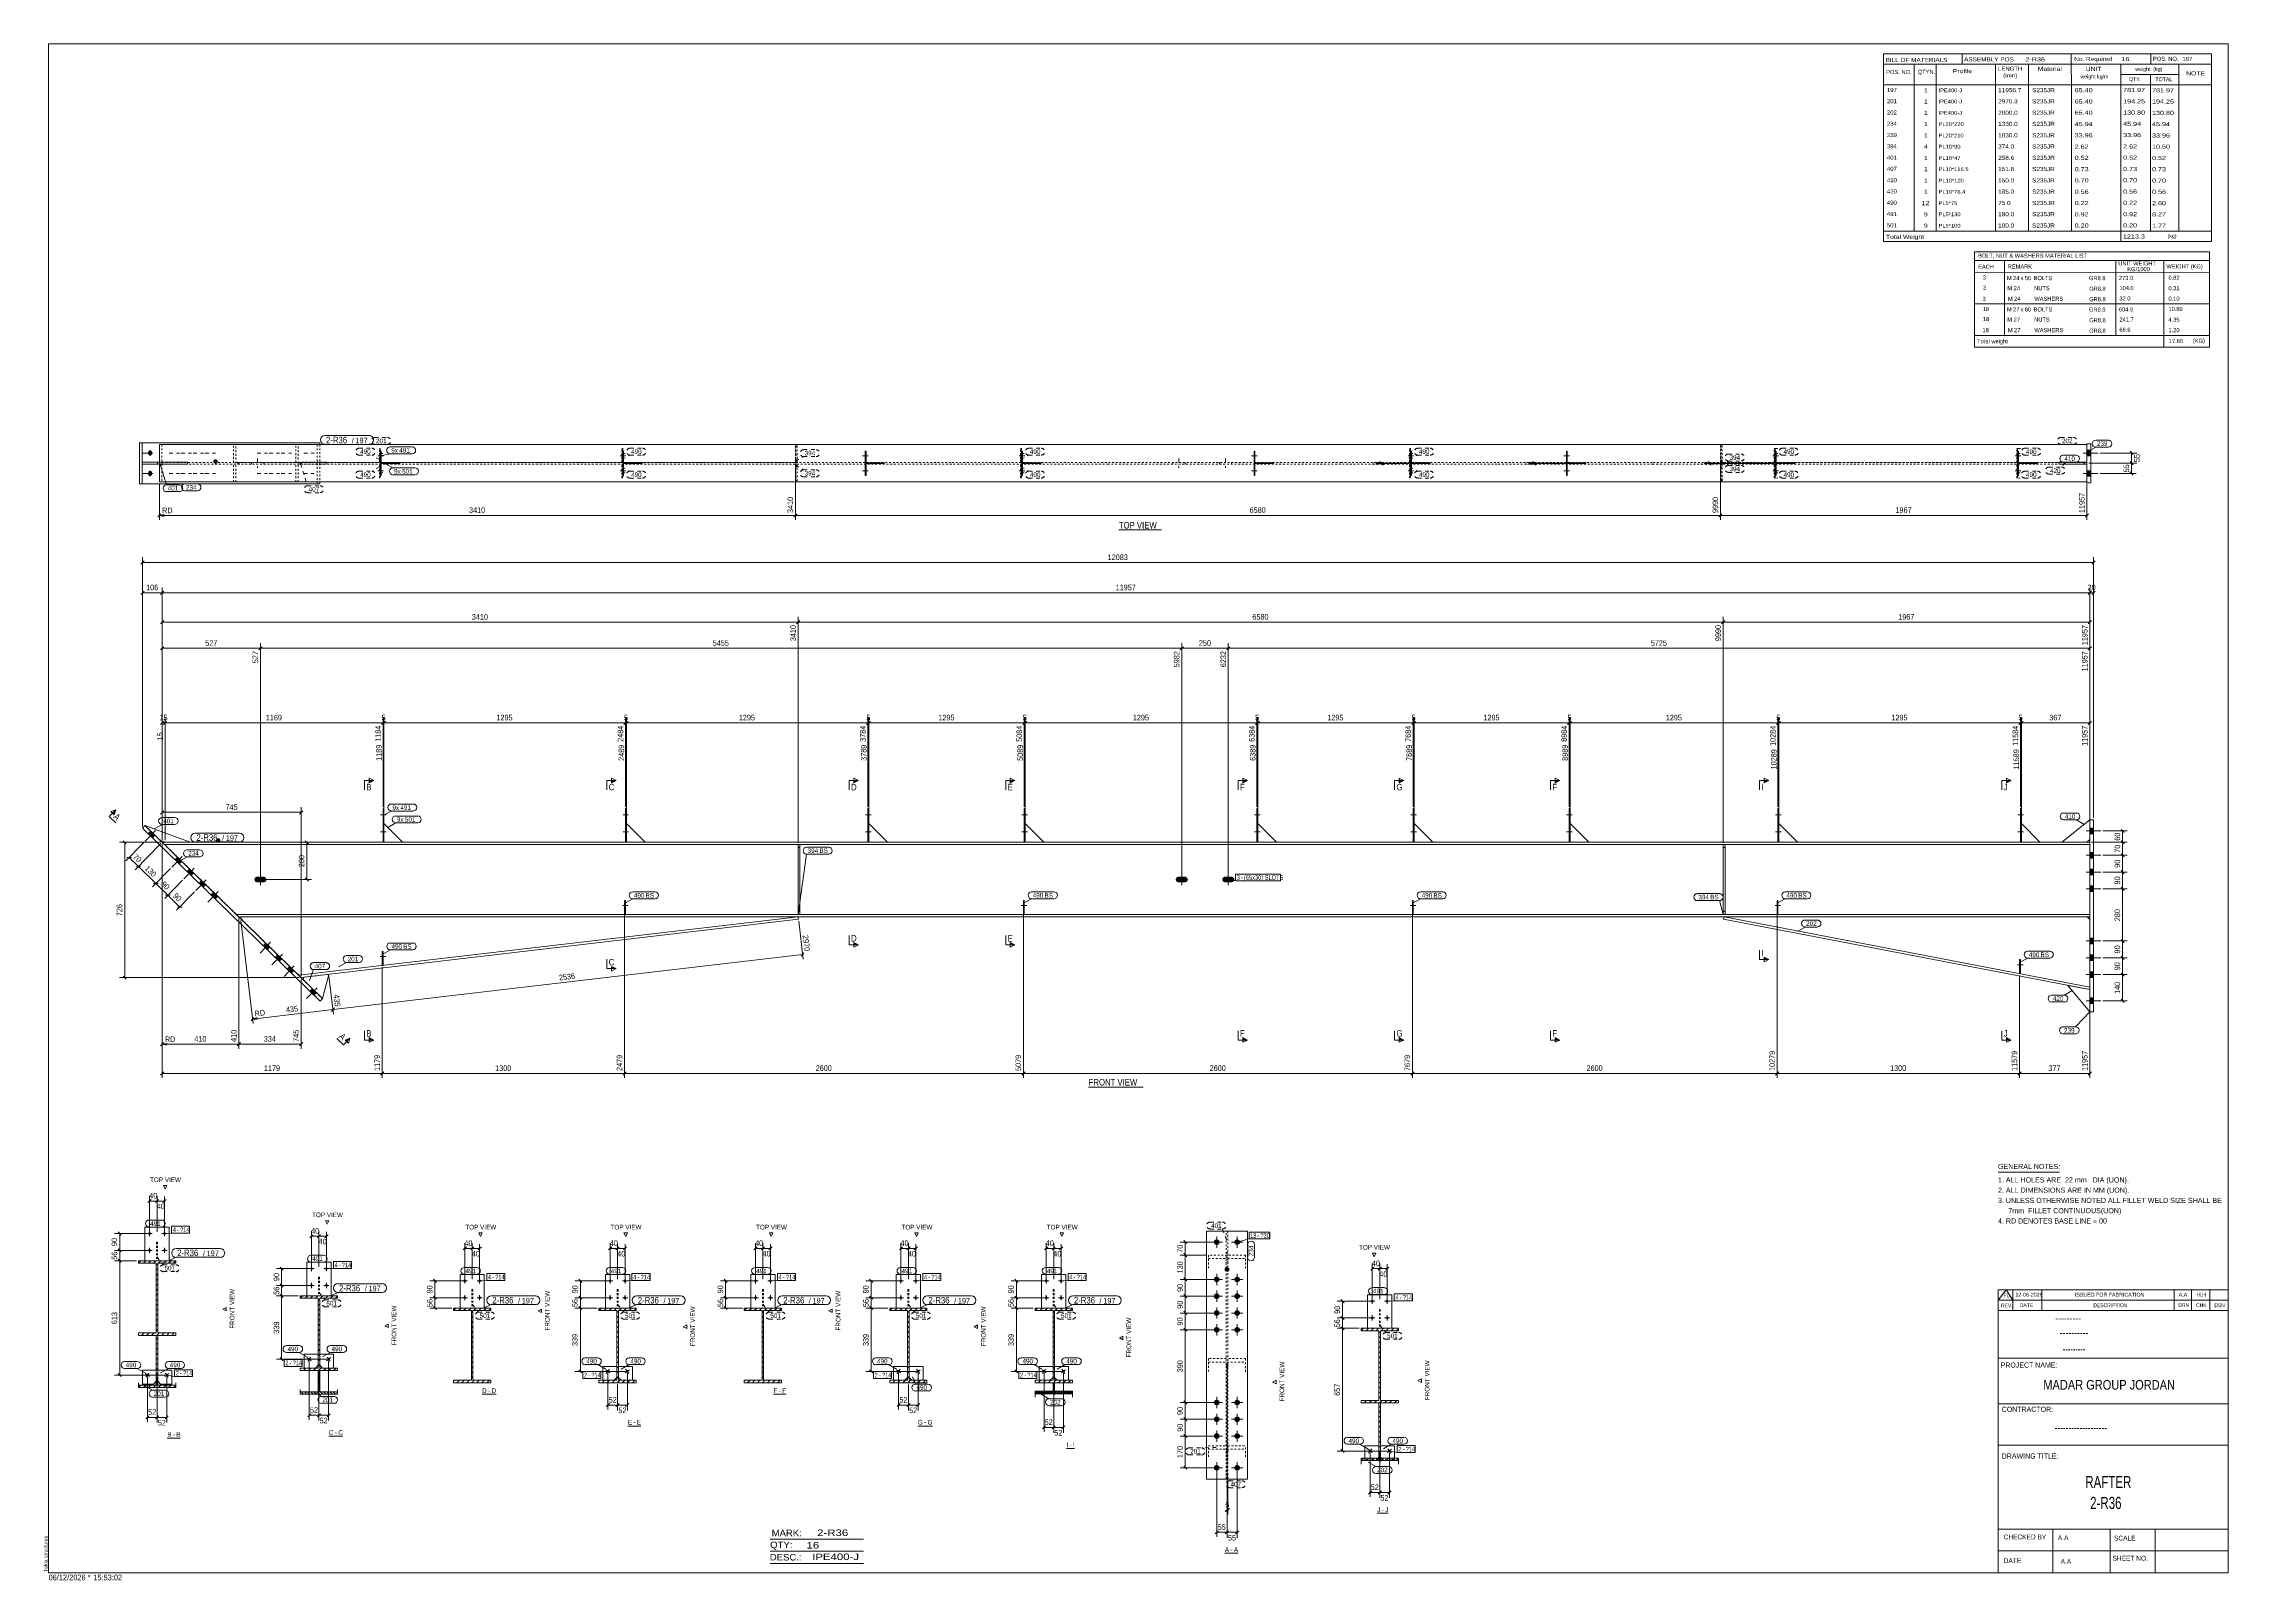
# Model space of a CAD drawing. Header units: millimetres. Extents: x 2 to 1174, y 1 to 825.
import ezdxf

# ---------------------------------------------------------------- set-up
doc = ezdxf.new("R2010")
doc.units = ezdxf.units.MM
for name, pattern in [('XKITLINE00', [0]), ('XKITLINE01', [4, 1, -1, 1, -1]), ('XKITLINE02', [4, 2, -2])]:
    doc.linetypes.add(name, pattern=pattern)
for name, color, linetype, lineweight in [('Bolt', 3, 'Continuous', 0), ('BoltMark', 7, 'Continuous', 0), ('Dimensions', 7, 'Continuous', 0), ('DrawingSheet', 5, 'Continuous', 0), ('OtherObjectType', 7, 'Continuous', 0), ('Part', 2, 'Continuous', 0), ('PartMark', 7, 'Continuous', 0), ('Section', 6, 'Continuous', 0)]:
    doc.layers.add(name, color=color, linetype=linetype, lineweight=lineweight)
doc.styles.add('@ARIAL_UNICODE_MS_BOLD', font='ARIAL.TTF')
doc.styles.add('ARIAL', font='ARIAL.TTF')
doc.styles.add('ARIAL_NARROW', font='ARIALN.TTF')
doc.styles.add('COMIC_SANS_MS_BOLD', font='COMICBD.TTF')
doc.styles.add('SWIS721_EX_BT', font='ARIAL.TTF')
doc.styles.add('SWISSE', font='ARIAL.TTF')

# ---------------------------------------------------------------- blocks, each defined once
blk = doc.blocks.new('*A1')
at = {"layer": 'Part', "color": 7, "linetype": 'XKITLINE00', "lineweight": 0}
for p, q in [((456.1, 145.6), (457.4, 146.9)), ((456.1, 145.6), (456.1, 145.6)), ((458.8, 145.6), (460.1, 146.9)), ((461.5, 145.6), (462.8, 146.9)), ((464.2, 145.6), (465.5, 146.9)), ((465.7, 144.5), (466.5, 145.3)), ((465.7, 141.8), (466.5, 142.6)), ((466.9, 145.6), (468.2, 146.9)), ((469.6, 145.6), (470.9, 146.9)), ((472.3, 145.6), (473.6, 146.9)), ((475, 145.6), (476.1, 146.8)), ((465.7, 139.1), (466.5, 139.9)), ((465.7, 136.4), (466.5, 137.2)), ((465.7, 133.7), (466.5, 134.5)), ((465.7, 131), (466.5, 131.8)), ((465.7, 128.3), (466.5, 129.1)), ((465.7, 125.6), (466.5, 126.4)), ((465.7, 122.9), (466.5, 123.7)), ((465.7, 120.2), (466.5, 121)), ((465.7, 117.5), (466.5, 118.3)), ((456.1, 107.9), (456.4, 108.2)), ((457.8, 106.9), (459.1, 108.2)), ((460.5, 106.9), (461.8, 108.2)), ((463.2, 106.9), (464.5, 108.2)), ((465.7, 114.8), (466.5, 115.6)), ((465.7, 112.1), (466.5, 112.9)), ((465.7, 109.4), (466.5, 110.2)), ((465.9, 106.9), (467.2, 108.2)), ((468.6, 106.9), (469.9, 108.2)), ((471.3, 106.9), (472.6, 108.2)), ((474, 106.9), (475.3, 108.2))]:
    blk.add_line(p, q, dxfattribs=at)
blk = doc.blocks.new('*A2')
at = {"layer": 'Part', "color": 7, "linetype": 'XKITLINE00', "lineweight": 0}
for p, q in [((378.1, 145.6), (379.4, 146.9)), ((378.1, 145.6), (378.1, 145.6)), ((380.8, 145.6), (382.1, 146.9)), ((383.5, 145.6), (384.8, 146.9)), ((386.2, 145.6), (387.5, 146.9)), ((387.7, 144.5), (388.5, 145.3)), ((387.7, 141.8), (388.5, 142.6)), ((388.9, 145.6), (390.2, 146.9)), ((391.6, 145.6), (392.9, 146.9)), ((394.3, 145.6), (395.6, 146.9)), ((397, 145.6), (398.1, 146.8)), ((387.7, 139.1), (388.5, 139.9)), ((387.7, 136.4), (388.5, 137.2)), ((387.7, 133.7), (388.5, 134.5)), ((387.7, 131), (388.5, 131.8)), ((387.7, 128.3), (388.5, 129.1)), ((387.7, 125.6), (388.5, 126.4)), ((387.7, 122.9), (388.5, 123.7)), ((387.7, 120.2), (388.5, 121)), ((387.7, 117.5), (388.5, 118.3)), ((378.1, 107.9), (378.5, 108.2)), ((379.9, 106.9), (381.2, 108.2)), ((382.5, 106.9), (383.8, 108.2)), ((385.2, 106.9), (386.5, 108.2)), ((387.7, 114.8), (388.5, 115.6)), ((387.7, 112.1), (388.5, 112.9)), ((387.7, 109.4), (388.5, 110.2)), ((387.9, 106.9), (389.2, 108.2)), ((390.6, 106.9), (391.9, 108.2)), ((393.3, 106.9), (394.6, 108.2)), ((396, 106.9), (397.3, 108.2))]:
    blk.add_line(p, q, dxfattribs=at)
blk = doc.blocks.new('*A3')
at = {"layer": 'Part', "color": 7, "linetype": 'XKITLINE00', "lineweight": 0}
for p, q in [((534.1, 145.6), (535.4, 146.9)), ((534.1, 145.6), (534.1, 145.6)), ((536.8, 145.6), (538.1, 146.9)), ((539.5, 145.6), (540.8, 146.9)), ((542.1, 145.6), (543.4, 146.9)), ((543.7, 144.5), (544.5, 145.3)), ((543.7, 141.8), (544.5, 142.6)), ((544.8, 145.6), (546.1, 146.9)), ((547.5, 145.6), (548.8, 146.9)), ((550.2, 145.6), (551.5, 146.9)), ((552.9, 145.6), (554.1, 146.8)), ((543.7, 139.1), (544.5, 139.9)), ((543.7, 136.4), (544.5, 137.2)), ((543.7, 133.7), (544.5, 134.5)), ((543.7, 131), (544.5, 131.8)), ((543.7, 128.3), (544.5, 129.1)), ((543.7, 125.6), (544.5, 126.4)), ((543.7, 122.9), (544.5, 123.7)), ((543.7, 120.2), (544.5, 121)), ((543.7, 117.5), (544.5, 118.3)), ((534.1, 107.9), (534.4, 108.2)), ((535.8, 106.9), (537.1, 108.2)), ((538.5, 106.9), (539.8, 108.2)), ((541.2, 106.9), (542.5, 108.2)), ((543.7, 114.8), (544.5, 115.6)), ((543.7, 112.1), (544.5, 112.9)), ((543.7, 109.4), (544.5, 110.2)), ((543.9, 106.9), (545.2, 108.2)), ((546.6, 106.9), (547.9, 108.2)), ((549.2, 106.9), (550.5, 108.2)), ((551.9, 106.9), (553.2, 108.2))]:
    blk.add_line(p, q, dxfattribs=at)
blk = doc.blocks.new('*A4')
at = {"layer": 'Part', "color": 7, "linetype": 'XKITLINE00', "lineweight": 0}
for p, q in [((544.5, 105.7), (543.7, 106.5)), ((544.5, 104.9), (543.7, 105.7)), ((544.5, 106.5), (544.1, 106.9)), ((534.5, 101.4), (534.1, 101.8)), ((534.9, 101.8), (534.3, 102.3)), ((534.9, 101), (534.5, 101.4)), ((535.7, 101), (534.9, 101.8)), ((535.3, 102.2), (535.1, 102.3)), ((536.5, 101), (535.3, 102.2)), ((537.2, 101), (535.9, 102.3)), ((538, 101), (536.7, 102.3)), ((538.8, 101), (537.5, 102.3)), ((539.6, 101), (538.3, 102.3)), ((540.4, 101), (539.1, 102.3)), ((541.2, 101), (539.9, 102.3)), ((542, 101), (540.7, 102.3)), ((542.8, 101), (541.5, 102.3)), ((543.6, 101), (542.3, 102.3)), ((544.4, 101), (543.1, 102.3)), ((544.5, 104.2), (543.7, 105)), ((544.5, 103.4), (543.7, 104.2)), ((544.5, 102.6), (543.7, 103.4)), ((545.2, 101), (543.7, 102.6)), ((546, 101), (544.7, 102.3)), ((546.8, 101), (545.5, 102.3)), ((547.6, 101), (546.3, 102.3)), ((548.4, 101), (547.1, 102.3)), ((549.2, 101), (547.9, 102.3)), ((550, 101), (548.7, 102.3)), ((550.8, 101), (549.5, 102.3)), ((551.6, 101), (550.2, 102.3)), ((552.4, 101), (551, 102.3)), ((553.2, 101), (551.8, 102.3)), ((554, 101), (552.6, 102.3)), ((554.1, 101.7), (553.4, 102.3))]:
    blk.add_line(p, q, dxfattribs=at)
blk = doc.blocks.new('*A5')
at = {"layer": 'Part', "color": 7, "linetype": 'XKITLINE00', "lineweight": 0}
for p, q in [((300.2, 145.6), (301.5, 146.9)), ((300.2, 145.6), (300.2, 145.6)), ((302.9, 145.6), (304.2, 146.9)), ((305.6, 145.6), (306.9, 146.9)), ((308.3, 145.6), (309.6, 146.9)), ((309.8, 144.5), (310.6, 145.3)), ((309.8, 141.8), (310.6, 142.6)), ((311, 145.6), (312.3, 146.9)), ((313.6, 145.6), (314.9, 146.9)), ((316.3, 145.6), (317.6, 146.9)), ((319, 145.6), (320.2, 146.8)), ((309.8, 139.1), (310.6, 139.9)), ((309.8, 136.4), (310.6, 137.2)), ((309.8, 133.7), (310.6, 134.5)), ((309.8, 131), (310.6, 131.8)), ((309.8, 128.3), (310.6, 129.1)), ((309.8, 125.6), (310.6, 126.4)), ((309.8, 122.9), (310.6, 123.7)), ((309.8, 120.2), (310.6, 121)), ((309.8, 117.5), (310.6, 118.3)), ((300.2, 107.9), (300.5, 108.2)), ((301.9, 106.9), (303.2, 108.2)), ((304.6, 106.9), (305.9, 108.2)), ((307.3, 106.9), (308.6, 108.2)), ((309.8, 114.8), (310.6, 115.6)), ((309.8, 112.1), (310.6, 112.9)), ((309.8, 109.4), (310.6, 110.2)), ((310, 106.9), (311.3, 108.2)), ((312.7, 106.9), (314, 108.2)), ((315.4, 106.9), (316.7, 108.2)), ((318.1, 106.9), (319.4, 108.2))]:
    blk.add_line(p, q, dxfattribs=at)
blk = doc.blocks.new('*A6')
at = {"layer": 'Part', "color": 7, "linetype": 'XKITLINE00', "lineweight": 0}
for p, q in [((708.9, 134.8), (710.2, 136.1)), ((708.9, 134.8), (708.9, 134.8)), ((711.6, 134.8), (712.9, 136.1)), ((714.3, 134.8), (715.6, 136.1)), ((717, 134.8), (718.3, 136.1)), ((718.5, 133.6), (719.3, 134.4)), ((718.5, 130.9), (719.3, 131.7)), ((718.5, 128.2), (719.3, 129)), ((719.7, 134.8), (721, 136.1)), ((722.4, 134.8), (723.7, 136.1)), ((725.1, 134.8), (726.4, 136.1)), ((727.8, 134.8), (728.9, 135.9)), ((718.5, 125.5), (719.3, 126.3)), ((718.5, 122.8), (719.3, 123.6)), ((718.5, 120.1), (719.3, 120.9)), ((718.5, 117.4), (719.3, 118.2)), ((718.5, 114.7), (719.3, 115.5)), ((718.5, 112), (719.3, 112.8)), ((718.5, 109.3), (719.3, 110.1)), ((718.5, 106.6), (719.3, 107.4)), ((708.9, 97), (709.2, 97.4)), ((710.6, 96.1), (711.9, 97.4)), ((713.3, 96.1), (714.6, 97.4)), ((716, 96.1), (717.3, 97.4)), ((718.5, 104), (719.3, 104.8)), ((718.5, 101.3), (719.3, 102.1)), ((718.5, 98.6), (719.3, 99.4)), ((718.7, 96.1), (720, 97.4)), ((721.4, 96.1), (722.7, 97.4)), ((724.1, 96.1), (725.4, 97.4)), ((726.8, 96.1), (728.1, 97.4))]:
    blk.add_line(p, q, dxfattribs=at)
blk = doc.blocks.new('*A7')
at = {"layer": 'Part', "color": 7, "linetype": 'XKITLINE00', "lineweight": 0}
for p, q in [((719.3, 94.4), (718.5, 93.6)), ((719.3, 91.8), (718.5, 91)), ((719.3, 89.1), (718.5, 88.3)), ((719.3, 86.4), (718.5, 85.6)), ((719.3, 83.7), (718.5, 82.9)), ((719.3, 81), (718.5, 80.2)), ((719.3, 78.3), (718.5, 77.5)), ((719.3, 75.6), (718.5, 74.8)), ((719.3, 72.9), (718.5, 72.1)), ((710.3, 66.5), (708.9, 65.2)), ((712.9, 66.5), (711.6, 65.2)), ((715.6, 66.5), (714.3, 65.2)), ((718.3, 66.5), (717, 65.2)), ((719.3, 70.2), (718.5, 69.4)), ((719.3, 67.5), (718.5, 66.7)), ((721, 66.5), (719.7, 65.2)), ((723.7, 66.5), (722.4, 65.2)), ((726.4, 66.5), (725.1, 65.2)), ((728.9, 66.3), (727.8, 65.2))]:
    blk.add_line(p, q, dxfattribs=at)
blk = doc.blocks.new('*A8')
at = {"layer": 'Part', "color": 7, "linetype": 'XKITLINE00', "lineweight": 0}
for p, q in [((53.2, 171), (54.5, 172.3)), ((53.2, 171), (53.2, 171)), ((55.9, 171), (57.2, 172.3)), ((58.6, 171), (59.9, 172.3)), ((61.3, 171), (62.6, 172.3)), ((62.8, 169.9), (63.6, 170.7)), ((62.8, 167.2), (63.6, 168)), ((62.8, 164.5), (63.6, 165.3)), ((64, 171), (65.3, 172.3)), ((66.7, 171), (68, 172.3)), ((69.4, 171), (70.7, 172.3)), ((72, 171), (73.2, 172.2)), ((62.8, 161.8), (63.6, 162.6)), ((62.8, 159.1), (63.6, 159.9)), ((62.8, 156.4), (63.6, 157.2)), ((62.8, 153.7), (63.6, 154.5)), ((62.8, 151), (63.6, 151.8)), ((62.8, 148.3), (63.6, 149.1)), ((62.8, 145.6), (63.6, 146.4)), ((62.8, 142.9), (63.6, 143.7)), ((62.8, 140.2), (63.6, 141)), ((53.2, 133.3), (53.5, 133.6)), ((54.9, 132.3), (56.2, 133.6)), ((57.6, 132.3), (58.9, 133.6)), ((60.3, 132.3), (61.6, 133.6)), ((62.8, 137.5), (63.6, 138.3)), ((62.8, 134.8), (63.6, 135.6)), ((63, 132.3), (64.3, 133.6)), ((65.7, 132.3), (67, 133.6)), ((68.4, 132.3), (69.7, 133.6)), ((71.1, 132.3), (72.4, 133.6))]:
    blk.add_line(p, q, dxfattribs=at)
blk = doc.blocks.new('*A9')
at = {"layer": 'Part', "color": 7, "linetype": 'XKITLINE00', "lineweight": 0}
for p, q in [((62.8, 130.1), (63.6, 130.9)), ((62.8, 127.4), (63.6, 128.2)), ((62.8, 124.7), (63.6, 125.5)), ((62.8, 122), (63.6, 122.8)), ((62.8, 119.3), (63.6, 120.1)), ((62.8, 116.6), (63.6, 117.4)), ((53.2, 104.3), (54.5, 105.6)), ((55.9, 104.3), (57.2, 105.6)), ((58.6, 104.3), (59.9, 105.6)), ((61.3, 104.3), (62.6, 105.6)), ((62.8, 113.9), (63.6, 114.7)), ((62.8, 111.2), (63.6, 112)), ((62.8, 108.5), (63.6, 109.3)), ((62.8, 105.8), (63.6, 106.6)), ((64, 104.3), (65.3, 105.6)), ((66.7, 104.3), (68, 105.6)), ((69.4, 104.3), (70.7, 105.6)), ((72, 104.3), (73.2, 105.5))]:
    blk.add_line(p, q, dxfattribs=at)
blk = doc.blocks.new('*A10')
at = {"layer": 'Part', "color": 7, "linetype": 'XKITLINE00', "lineweight": 0}
for p, q in [((222.2, 145.6), (223.5, 146.9)), ((222.2, 145.6), (222.2, 145.6)), ((224.9, 145.6), (226.2, 146.9)), ((227.6, 145.6), (228.9, 146.9)), ((230.3, 145.6), (231.6, 146.9)), ((231.8, 144.5), (232.6, 145.3)), ((231.8, 141.8), (232.6, 142.6)), ((233, 145.6), (234.3, 146.9)), ((235.7, 145.6), (237, 146.9)), ((238.4, 145.6), (239.7, 146.9)), ((241.1, 145.6), (242.2, 146.8)), ((231.8, 139.1), (232.6, 139.9)), ((231.8, 136.4), (232.6, 137.2)), ((231.8, 133.7), (232.6, 134.5)), ((231.8, 131), (232.6, 131.8)), ((231.8, 128.3), (232.6, 129.1)), ((231.8, 125.6), (232.6, 126.4)), ((231.8, 122.9), (232.6, 123.7)), ((231.8, 120.2), (232.6, 121)), ((231.8, 117.5), (232.6, 118.3)), ((222.2, 107.9), (222.5, 108.2)), ((223.9, 106.9), (225.2, 108.2)), ((226.6, 106.9), (227.9, 108.2)), ((229.3, 106.9), (230.6, 108.2)), ((231.8, 114.8), (232.6, 115.6)), ((231.8, 112.1), (232.6, 112.9)), ((231.8, 109.4), (232.6, 110.2)), ((232, 106.9), (233.3, 108.2)), ((234.7, 106.9), (236, 108.2)), ((237.4, 106.9), (238.7, 108.2)), ((240.1, 106.9), (241.4, 108.2))]:
    blk.add_line(p, q, dxfattribs=at)
blk = doc.blocks.new('*A11')
at = {"layer": 'Part', "color": 7, "linetype": 'XKITLINE00', "lineweight": 0}
for p, q in [((140, 152.2), (141.3, 153.5)), ((142.7, 152.2), (144, 153.5)), ((145.4, 152.2), (146.7, 153.5)), ((148.1, 152.2), (149.4, 153.5)), ((150.8, 152.2), (152.1, 153.5)), ((153.5, 152.2), (154.8, 153.5)), ((156.2, 152.2), (157.5, 153.5)), ((158.9, 152.2), (160, 153.3)), ((140, 152.2), (140, 152.2)), ((149.6, 151), (150.4, 151.8)), ((149.6, 148.3), (150.4, 149.1)), ((149.6, 145.6), (150.4, 146.4)), ((149.6, 142.9), (150.4, 143.7)), ((149.6, 140.2), (150.4, 141)), ((149.6, 137.5), (150.4, 138.3)), ((149.6, 134.8), (150.4, 135.6)), ((149.6, 132.2), (150.4, 133)), ((149.6, 129.5), (150.4, 130.3)), ((149.6, 126.8), (150.4, 127.6)), ((149.6, 124.1), (150.4, 124.9)), ((149.6, 121.4), (150.4, 122.2)), ((149.6, 118.7), (150.4, 119.5)), ((140, 114.5), (140.3, 114.8)), ((141.7, 113.5), (143, 114.8)), ((144.4, 113.5), (145.7, 114.8)), ((147.1, 113.5), (148.4, 114.8)), ((149.6, 116), (150.4, 116.8)), ((149.8, 113.5), (151.1, 114.8)), ((152.5, 113.5), (153.8, 114.8)), ((155.2, 113.5), (156.5, 114.8)), ((157.9, 113.5), (159.2, 114.8))]:
    blk.add_line(p, q, dxfattribs=at)
blk = doc.blocks.new('*A12')
at = {"layer": 'Part', "color": 7, "linetype": 'XKITLINE00', "lineweight": 0}
for p, q in [((150.4, 112.7), (149.6, 113.5)), ((150.3, 111), (149.6, 111.8)), ((150.4, 109.2), (149.6, 110)), ((150.4, 107.5), (149.6, 108.3)), ((150.4, 105.8), (149.6, 106.6)), ((150.4, 111), (150.3, 111)), ((140.9, 101.6), (140.4, 102)), ((141.7, 100.7), (140.9, 101.6)), ((143.5, 100.7), (142.2, 102)), ((145.2, 100.7), (143.9, 102)), ((146.9, 100.7), (145.6, 102)), ((148.6, 100.7), (147.3, 102)), ((150.3, 100.7), (149, 102)), ((150.4, 104.1), (149.6, 104.9)), ((150.4, 102.4), (149.6, 103.2)), ((152.1, 100.7), (150.8, 102)), ((153.8, 100.7), (152.5, 102)), ((155.5, 100.7), (154.2, 102)), ((157.2, 100.7), (155.9, 102)), ((158.9, 100.7), (157.6, 102)), ((160, 101.4), (159.4, 102))]:
    blk.add_line(p, q, dxfattribs=at)
blk = doc.blocks.new('*A13')
at = {"layer": 'Bolt'}
blk.add_hatch(color=3, dxfattribs=at).paths.add_polyline_path([(932.5, 361.9), (932, 361.9), (932, 363.9), (932.5, 363.9)], flags=17)
at = {"layer": 'Bolt', "color": 3, "linetype": 'XKITLINE00', "lineweight": 0}
for p, q in [((932.5, 363.9), (932, 363.9)), ((933.9, 362.9), (930.9, 362.9)), ((932.5, 361.9), (932, 361.9))]:
    blk.add_line(p, q, dxfattribs=at)
blk = doc.blocks.new('*A14')
at = {"layer": 'Bolt', "color": 3, "linetype": 'XKITLINE02', "lineweight": 0}
for p, q in [((1063.9, 331.1), (1060.9, 331.1)), ((1062.5, 332), (1062, 332)), ((1062.5, 330.1), (1062, 330.1))]:
    blk.add_line(p, q, dxfattribs=at)
blk = doc.blocks.new('*A15')
at = {"layer": 'Bolt'}
for points in [[(1062.5, 412.1), (1063, 412.1), (1063, 410.7), (1062.5, 410.7)], [(1062.5, 412.1), (1063, 412.1), (1063, 410.7), (1062.5, 410.7)], [(1062.5, 403.1), (1063, 403.1), (1063, 401.7), (1062.5, 401.7)], [(1062.5, 403.1), (1063, 403.1), (1063, 401.7), (1062.5, 401.7)]]:
    blk.add_hatch(color=3, dxfattribs=at).paths.add_polyline_path(points, flags=17)
at = {"layer": 'Bolt', "color": 3, "linetype": 'XKITLINE00', "lineweight": 0}
for p, q in [((1064.2, 411.4), (1061.2, 411.4)), ((1064.2, 411.4), (1061.2, 411.4)), ((1063, 412.1), (1062.5, 412.1)), ((1063, 412.1), (1062.5, 412.1)), ((1063, 410.7), (1062.5, 410.7)), ((1063, 410.7), (1062.5, 410.7)), ((1064.2, 402.4), (1061.2, 402.4)), ((1064.2, 402.4), (1061.2, 402.4)), ((1063, 403.1), (1062.5, 403.1)), ((1063, 403.1), (1062.5, 403.1)), ((1063, 401.7), (1062.5, 401.7)), ((1063, 401.7), (1062.5, 401.7))]:
    blk.add_line(p, q, dxfattribs=at)
blk = doc.blocks.new('*A16')
at = {"layer": 'Bolt'}
blk.add_hatch(color=3, dxfattribs=at).paths.add_polyline_path([(1062.5, 330.1), (1062, 330.1), (1062, 332), (1062.5, 332)], flags=17)
at = {"layer": 'Bolt', "color": 3, "linetype": 'XKITLINE00', "lineweight": 0}
for p, q in [((1063.9, 331.1), (1060.9, 331.1)), ((1062.5, 332), (1062, 332)), ((1062.5, 330.1), (1062, 330.1))]:
    blk.add_line(p, q, dxfattribs=at)
blk = doc.blocks.new('*A17')
at = {"layer": 'Bolt'}
for points in [[(62, 400.6), (60.7, 399.2), (58.5, 401.3), (59.9, 402.7)], [(62, 400.6), (60.7, 399.2), (58.5, 401.3), (59.9, 402.7)], [(76.4, 386.7), (75, 385.2), (72.8, 387.3), (74.2, 388.7)], [(76.4, 386.7), (75, 385.2), (72.8, 387.3), (74.2, 388.7)], [(82.8, 380.4), (81.4, 378.9), (79.3, 381), (80.7, 382.5)], [(82.8, 380.4), (81.4, 378.9), (79.3, 381), (80.7, 382.5)], [(89.3, 374.1), (87.9, 372.7), (85.7, 374.7), (87.1, 376.2)], [(89.3, 374.1), (87.9, 372.7), (85.7, 374.7), (87.1, 376.2)], [(95.7, 367.8), (94.3, 366.4), (92.2, 368.5), (93.6, 369.9)], [(95.7, 367.8), (94.3, 366.4), (92.2, 368.5), (93.6, 369.9)], [(123.6, 340.6), (122.2, 339.1), (120.1, 341.2), (121.5, 342.7)], [(123.6, 340.6), (122.2, 339.1), (120.1, 341.2), (121.5, 342.7)], [(130.1, 334.3), (128.7, 332.9), (126.5, 335), (127.9, 336.4)], [(130.1, 334.3), (128.7, 332.9), (126.5, 335), (127.9, 336.4)], [(136.5, 328), (135.1, 326.6), (133, 328.7), (134.4, 330.1)], [(136.5, 328), (135.1, 326.6), (133, 328.7), (134.4, 330.1)], [(148.7, 316.1), (147.3, 314.7), (145.1, 316.8), (146.5, 318.2)], [(148.7, 316.1), (147.3, 314.7), (145.1, 316.8), (146.5, 318.2)]]:
    blk.add_hatch(color=3, dxfattribs=at).paths.add_polyline_path(points, flags=17)
at = {"layer": 'Bolt', "color": 3, "linetype": 'XKITLINE00', "lineweight": 0}
for p, q in [((56.8, 397.4), (62.4, 403.1)), ((56.8, 397.4), (62.4, 403.1)), ((58.5, 401.3), (59.9, 402.7)), ((58.5, 401.3), (59.9, 402.7)), ((60.7, 399.2), (62, 400.6)), ((60.7, 399.2), (62, 400.6)), ((71.1, 383.4), (76.7, 389.1)), ((71.1, 383.4), (76.7, 389.1)), ((72.8, 387.3), (74.2, 388.7)), ((72.8, 387.3), (74.2, 388.7)), ((75, 385.2), (76.4, 386.7)), ((75, 385.2), (76.4, 386.7)), ((77.6, 377.1), (83.1, 382.8)), ((77.6, 377.1), (83.1, 382.8)), ((79.3, 381), (80.7, 382.5)), ((79.3, 381), (80.7, 382.5)), ((81.4, 378.9), (82.8, 380.4)), ((81.4, 378.9), (82.8, 380.4)), ((84, 370.8), (89.6, 376.6)), ((84, 370.8), (89.6, 376.6)), ((85.7, 374.7), (87.1, 376.2)), ((85.7, 374.7), (87.1, 376.2)), ((87.9, 372.7), (89.3, 374.1)), ((87.9, 372.7), (89.3, 374.1)), ((90.4, 364.6), (96, 370.3)), ((90.4, 364.6), (96, 370.3)), ((92.2, 368.5), (93.6, 369.9)), ((92.2, 368.5), (93.6, 369.9)), ((94.3, 366.4), (95.7, 367.8)), ((94.3, 366.4), (95.7, 367.8)), ((118.4, 337.3), (124, 343.1)), ((118.4, 337.3), (124, 343.1)), ((120.1, 341.2), (121.5, 342.7)), ((120.1, 341.2), (121.5, 342.7)), ((122.2, 339.1), (123.6, 340.6)), ((122.2, 339.1), (123.6, 340.6)), ((124.8, 331), (130.4, 336.8)), ((124.8, 331), (130.4, 336.8)), ((126.5, 335), (127.9, 336.4)), ((126.5, 335), (127.9, 336.4)), ((128.7, 332.9), (130.1, 334.3)), ((128.7, 332.9), (130.1, 334.3)), ((131.3, 324.8), (136.8, 330.5)), ((131.3, 324.8), (136.8, 330.5)), ((133, 328.7), (134.4, 330.1)), ((133, 328.7), (134.4, 330.1)), ((135.1, 326.6), (136.5, 328)), ((135.1, 326.6), (136.5, 328)), ((143.4, 312.9), (149, 318.6)), ((143.4, 312.9), (149, 318.6)), ((145.1, 316.8), (146.5, 318.2)), ((145.1, 316.8), (146.5, 318.2)), ((147.3, 314.7), (148.7, 316.1)), ((147.3, 314.7), (148.7, 316.1))]:
    blk.add_line(p, q, dxfattribs=at)
blk = doc.blocks.new('*A18')
at = {"layer": 'Part'}
blk.add_hatch(color=2, dxfattribs=at).paths.add_polyline_path([(95.2, 398.2), (96.8, 398.2), (96, 396.8)], flags=17)
at = {"layer": 'Part', "color": 2, "linetype": 'XKITLINE00', "lineweight": 0}
for p, q in [((490.9, 396.8), (66, 396.8)), ((490.9, 395.5), (67.3, 395.5)), ((96, 396.8), (95.2, 398.2)), ((95.2, 398.2), (96.8, 398.2)), ((96.8, 398.2), (96, 396.8)), ((574.8, 396.8), (491, 396.8)), ((574.8, 395.5), (491, 395.5)), ((699.5, 396.8), (574.9, 396.8)), ((699.5, 395.5), (574.9, 395.5)), ((783.4, 396.8), (699.6, 396.8)), ((783.4, 395.5), (699.6, 395.5)), ((867, 396.8), (783.5, 396.8)), ((867, 395.5), (783.5, 395.5)), ((1099.7, 396.8), (867.1, 396.8)), ((1099.7, 395.5), (867.1, 395.5)), ((105.7, 358.1), (490.9, 358.1)), ((107, 356.8), (490.9, 356.8)), ((491, 358.1), (574.8, 358.1)), ((491, 356.8), (574.8, 356.8)), ((574.9, 358.1), (699.5, 358.1)), ((574.9, 356.8), (699.5, 356.8)), ((699.6, 358.1), (783.4, 358.1)), ((699.6, 356.8), (783.4, 356.8)), ((783.5, 358.1), (867, 358.1)), ((783.5, 356.8), (867, 356.8)), ((867.1, 358.1), (1099.7, 358.1)), ((867.1, 356.8), (1099.7, 356.8))]:
    blk.add_line(p, q, dxfattribs=at)
at = {"layer": 'Part', "color": 7, "linetype": 'XKITLINE01', "lineweight": 0}
for p, q in [((66, 396.8), (107, 356.8)), ((1099.7, 356.8), (1099.7, 396.8))]:
    blk.add_line(p, q, dxfattribs=at)
at = {"layer": 'Part', "color": 2, "linetype": 'XKITLINE00', "lineweight": 0}
blk.add_circle((96, 397.7), 1, dxfattribs=at)
blk = doc.blocks.new('*A19')
at = {"layer": 'Part', "color": 2, "linetype": 'XKITLINE00', "lineweight": 0}
for p, q in [((1099.7, 408.8), (1084.7, 396.8)), ((1098.2, 396.8), (1099.7, 398.3))]:
    blk.add_line(p, q, dxfattribs=at)
at = {"layer": 'Part', "color": 7, "linetype": 'XKITLINE01', "lineweight": 0}
for p, q in [((1099.7, 398.3), (1099.7, 408.8)), ((1084.7, 396.8), (1098.2, 396.8))]:
    blk.add_line(p, q, dxfattribs=at)
blk = doc.blocks.new('*A20')
at = {"layer": 'Part', "color": 2, "linetype": 'XKITLINE00', "lineweight": 0}
for p, q in [((1099.7, 305.8), (1099.7, 408.8)), ((1099.7, 408.8), (1101.7, 408.8)), ((1101.7, 408.8), (1101.7, 305.8)), ((1101.7, 305.8), (1099.7, 305.8))]:
    blk.add_line(p, q, dxfattribs=at)
blk = doc.blocks.new('*A21')
at = {"layer": 'Part', "color": 2, "linetype": 'XKITLINE00', "lineweight": 0}
blk.add_line((1088, 320), (1099.7, 305.8), dxfattribs=at)
at = {"layer": 'Part', "color": 7, "linetype": 'XKITLINE01', "lineweight": 0}
for p, q in [((1099.7, 317.8), (1088, 320)), ((1099.7, 305.8), (1099.7, 317.8))]:
    blk.add_line(p, q, dxfattribs=at)
blk = doc.blocks.new('*A22')
at = {"layer": 'Part', "color": 2, "linetype": 'XKITLINE00', "lineweight": 0}
for p, q in [((56.7, 405.8), (81, 396.8)), ((67.5, 396.8), (64.9, 397.8))]:
    blk.add_line(p, q, dxfattribs=at)
at = {"layer": 'Part', "color": 7, "linetype": 'XKITLINE01', "lineweight": 0}
for p, q in [((64.9, 397.8), (56.7, 405.8)), ((81, 396.8), (67.5, 396.8))]:
    blk.add_line(p, q, dxfattribs=at)
blk = doc.blocks.new('*A23')
at = {"layer": 'Part', "color": 2, "linetype": 'XKITLINE00', "lineweight": 0}
blk.add_line((194.9, 396.8), (184.9, 406.8), dxfattribs=at)
at = {"layer": 'Part', "color": 7, "linetype": 'XKITLINE01', "lineweight": 0}
for p, q in [((184.9, 406.8), (184.9, 396.8)), ((184.9, 396.8), (194.9, 396.8))]:
    blk.add_line(p, q, dxfattribs=at)
blk = doc.blocks.new('*A24')
at = {"layer": 'Part', "color": 7, "linetype": 'XKITLINE01', "lineweight": 0}
for p, q in [((183.9, 338.2), (183.9, 330.7)), ((184.4, 338.2), (183.9, 338.2)), ((183.9, 332.2), (184.4, 332.2)), ((183.9, 330.7), (184.4, 330.7)), ((184.4, 330.7), (184.4, 338.2))]:
    blk.add_line(p, q, dxfattribs=at)
blk = doc.blocks.new('*A25')
at = {"layer": 'Part', "color": 2, "linetype": 'XKITLINE00', "lineweight": 0}
for p, q in [((184.9, 414.8), (184.4, 414.8)), ((184.4, 414.8), (184.4, 396.8)), ((184.9, 396.8), (184.9, 414.8))]:
    blk.add_line(p, q, dxfattribs=at)
at = {"layer": 'Part', "color": 7, "linetype": 'XKITLINE01', "lineweight": 0}
blk.add_line((184.4, 396.8), (184.9, 396.8), dxfattribs=at)
blk = doc.blocks.new('*A26')
at = {"layer": 'Part', "color": 2, "linetype": 'XKITLINE00', "lineweight": 0}
for p, q in [((183.9, 330.7), (183.9, 338.2)), ((183.9, 338.2), (184.4, 338.2)), ((184.4, 330.7), (183.9, 330.7)), ((184.4, 338.2), (184.4, 330.7))]:
    blk.add_line(p, q, dxfattribs=at)
at = {"layer": 'Part', "color": 7, "linetype": 'XKITLINE01', "lineweight": 0}
blk.add_line((183.9, 332.2), (184.4, 332.2), dxfattribs=at)
blk = doc.blocks.new('*A27')
at = {"layer": 'Part', "color": 2, "linetype": 'XKITLINE00', "lineweight": 0}
blk.add_line((324.9, 396.8), (314.9, 406.8), dxfattribs=at)
at = {"layer": 'Part', "color": 7, "linetype": 'XKITLINE01', "lineweight": 0}
for p, q in [((314.9, 406.8), (314.9, 396.8)), ((314.9, 396.8), (324.9, 396.8))]:
    blk.add_line(p, q, dxfattribs=at)
blk = doc.blocks.new('*A28')
at = {"layer": 'Part', "color": 7, "linetype": 'XKITLINE01', "lineweight": 0}
for p, q in [((313.9, 365.6), (313.9, 358.1)), ((314.4, 365.6), (313.9, 365.6)), ((314.4, 358.1), (314.4, 365.6)), ((313.9, 359.6), (314.4, 359.6)), ((313.9, 358.1), (314.4, 358.1))]:
    blk.add_line(p, q, dxfattribs=at)
blk = doc.blocks.new('*A29')
at = {"layer": 'Part', "color": 2, "linetype": 'XKITLINE00', "lineweight": 0}
for p, q in [((314.9, 414.8), (314.4, 414.8)), ((314.4, 414.8), (314.4, 396.8)), ((314.9, 396.8), (314.9, 414.8))]:
    blk.add_line(p, q, dxfattribs=at)
at = {"layer": 'Part', "color": 7, "linetype": 'XKITLINE01', "lineweight": 0}
blk.add_line((314.4, 396.8), (314.9, 396.8), dxfattribs=at)
blk = doc.blocks.new('*A30')
at = {"layer": 'Part', "color": 2, "linetype": 'XKITLINE00', "lineweight": 0}
for p, q in [((313.9, 358.1), (313.9, 365.6)), ((313.9, 365.6), (314.4, 365.6)), ((314.4, 365.6), (314.4, 358.1))]:
    blk.add_line(p, q, dxfattribs=at)
at = {"layer": 'Part', "color": 7, "linetype": 'XKITLINE01', "lineweight": 0}
for p, q in [((313.9, 359.6), (314.4, 359.6)), ((314.4, 358.1), (313.9, 358.1))]:
    blk.add_line(p, q, dxfattribs=at)
blk = doc.blocks.new('*A31')
at = {"layer": 'Part', "color": 2, "linetype": 'XKITLINE00', "lineweight": 0}
blk.add_line((454.9, 396.8), (444.9, 406.8), dxfattribs=at)
at = {"layer": 'Part', "color": 7, "linetype": 'XKITLINE01', "lineweight": 0}
for p, q in [((444.9, 406.8), (444.9, 396.8)), ((444.9, 396.8), (454.9, 396.8))]:
    blk.add_line(p, q, dxfattribs=at)
blk = doc.blocks.new('*A32')
at = {"layer": 'Part', "color": 2, "linetype": 'XKITLINE00', "lineweight": 0}
for p, q in [((444.9, 414.8), (444.4, 414.8)), ((444.4, 414.8), (444.4, 396.8)), ((444.9, 396.8), (444.9, 414.8))]:
    blk.add_line(p, q, dxfattribs=at)
at = {"layer": 'Part', "color": 7, "linetype": 'XKITLINE01', "lineweight": 0}
blk.add_line((444.4, 396.8), (444.9, 396.8), dxfattribs=at)
blk = doc.blocks.new('*A33')
at = {"layer": 'Part', "color": 2, "linetype": 'XKITLINE00', "lineweight": 0}
blk.add_line((538.8, 396.8), (528.8, 406.8), dxfattribs=at)
at = {"layer": 'Part', "color": 7, "linetype": 'XKITLINE01', "lineweight": 0}
for p, q in [((528.8, 406.8), (528.8, 396.8)), ((528.8, 396.8), (538.8, 396.8))]:
    blk.add_line(p, q, dxfattribs=at)
blk = doc.blocks.new('*A34')
at = {"layer": 'Part', "color": 7, "linetype": 'XKITLINE01', "lineweight": 0}
for p, q in [((527.8, 365.6), (527.8, 358.1)), ((528.3, 365.6), (527.8, 365.6)), ((528.3, 358.1), (528.3, 365.6)), ((527.8, 359.6), (528.3, 359.6)), ((527.8, 358.1), (528.3, 358.1))]:
    blk.add_line(p, q, dxfattribs=at)
blk = doc.blocks.new('*A35')
at = {"layer": 'Part', "color": 2, "linetype": 'XKITLINE00', "lineweight": 0}
for p, q in [((528.8, 414.8), (528.3, 414.8)), ((528.3, 414.8), (528.3, 396.8)), ((528.8, 396.8), (528.8, 414.8))]:
    blk.add_line(p, q, dxfattribs=at)
at = {"layer": 'Part', "color": 7, "linetype": 'XKITLINE01', "lineweight": 0}
blk.add_line((528.3, 396.8), (528.8, 396.8), dxfattribs=at)
blk = doc.blocks.new('*A36')
at = {"layer": 'Part', "color": 2, "linetype": 'XKITLINE00', "lineweight": 0}
for p, q in [((527.8, 358.1), (527.8, 365.6)), ((527.8, 365.6), (528.3, 365.6)), ((528.3, 365.6), (528.3, 358.1))]:
    blk.add_line(p, q, dxfattribs=at)
at = {"layer": 'Part', "color": 7, "linetype": 'XKITLINE01', "lineweight": 0}
for p, q in [((527.8, 359.6), (528.3, 359.6)), ((528.3, 358.1), (527.8, 358.1))]:
    blk.add_line(p, q, dxfattribs=at)
blk = doc.blocks.new('*A37')
at = {"layer": 'Part', "color": 2, "linetype": 'XKITLINE00', "lineweight": 0}
blk.add_line((663.5, 396.8), (653.5, 406.8), dxfattribs=at)
at = {"layer": 'Part', "color": 7, "linetype": 'XKITLINE01', "lineweight": 0}
for p, q in [((653.5, 406.8), (653.5, 396.8)), ((653.5, 396.8), (663.5, 396.8))]:
    blk.add_line(p, q, dxfattribs=at)
blk = doc.blocks.new('*A38')
at = {"layer": 'Part', "color": 2, "linetype": 'XKITLINE00', "lineweight": 0}
for p, q in [((653.5, 414.8), (653, 414.8)), ((653, 414.8), (653, 396.8)), ((653.5, 396.8), (653.5, 414.8))]:
    blk.add_line(p, q, dxfattribs=at)
at = {"layer": 'Part', "color": 7, "linetype": 'XKITLINE01', "lineweight": 0}
blk.add_line((653, 396.8), (653.5, 396.8), dxfattribs=at)
blk = doc.blocks.new('*A39')
at = {"layer": 'Part', "color": 2, "linetype": 'XKITLINE00', "lineweight": 0}
blk.add_line((747.4, 396.8), (737.4, 406.8), dxfattribs=at)
at = {"layer": 'Part', "color": 7, "linetype": 'XKITLINE01', "lineweight": 0}
for p, q in [((737.4, 406.8), (737.4, 396.8)), ((737.4, 396.8), (747.4, 396.8))]:
    blk.add_line(p, q, dxfattribs=at)
blk = doc.blocks.new('*A40')
at = {"layer": 'Part', "color": 7, "linetype": 'XKITLINE01', "lineweight": 0}
for p, q in [((736.4, 365.6), (736.4, 358.1)), ((736.9, 365.6), (736.4, 365.6)), ((736.9, 358.1), (736.9, 365.6)), ((736.4, 359.6), (736.9, 359.6)), ((736.4, 358.1), (736.9, 358.1))]:
    blk.add_line(p, q, dxfattribs=at)
blk = doc.blocks.new('*A41')
at = {"layer": 'Part', "color": 2, "linetype": 'XKITLINE00', "lineweight": 0}
for p, q in [((737.4, 414.8), (736.9, 414.8)), ((736.9, 414.8), (736.9, 396.8)), ((737.4, 396.8), (737.4, 414.8))]:
    blk.add_line(p, q, dxfattribs=at)
at = {"layer": 'Part', "color": 7, "linetype": 'XKITLINE01', "lineweight": 0}
blk.add_line((736.9, 396.8), (737.4, 396.8), dxfattribs=at)
blk = doc.blocks.new('*A42')
at = {"layer": 'Part', "color": 2, "linetype": 'XKITLINE00', "lineweight": 0}
for p, q in [((736.4, 358.1), (736.4, 365.6)), ((736.4, 365.6), (736.9, 365.6)), ((736.9, 365.6), (736.9, 358.1))]:
    blk.add_line(p, q, dxfattribs=at)
at = {"layer": 'Part', "color": 7, "linetype": 'XKITLINE01', "lineweight": 0}
for p, q in [((736.4, 359.6), (736.9, 359.6)), ((736.9, 358.1), (736.4, 358.1))]:
    blk.add_line(p, q, dxfattribs=at)
blk = doc.blocks.new('*A43')
at = {"layer": 'Part', "color": 2, "linetype": 'XKITLINE00', "lineweight": 0}
blk.add_line((831, 396.8), (821, 406.8), dxfattribs=at)
at = {"layer": 'Part', "color": 7, "linetype": 'XKITLINE01', "lineweight": 0}
for p, q in [((821, 406.8), (821, 396.8)), ((821, 396.8), (831, 396.8))]:
    blk.add_line(p, q, dxfattribs=at)
blk = doc.blocks.new('*A44')
at = {"layer": 'Part', "color": 2, "linetype": 'XKITLINE00', "lineweight": 0}
for p, q in [((821, 414.8), (820.5, 414.8)), ((820.5, 414.8), (820.5, 396.8)), ((821, 396.8), (821, 414.8))]:
    blk.add_line(p, q, dxfattribs=at)
at = {"layer": 'Part', "color": 7, "linetype": 'XKITLINE01', "lineweight": 0}
blk.add_line((820.5, 396.8), (821, 396.8), dxfattribs=at)
blk = doc.blocks.new('*A45')
at = {"layer": 'Part', "color": 2, "linetype": 'XKITLINE00', "lineweight": 0}
blk.add_line((943, 396.8), (933, 406.8), dxfattribs=at)
at = {"layer": 'Part', "color": 7, "linetype": 'XKITLINE01', "lineweight": 0}
for p, q in [((933, 406.8), (933, 396.8)), ((933, 396.8), (943, 396.8))]:
    blk.add_line(p, q, dxfattribs=at)
blk = doc.blocks.new('*A46')
at = {"layer": 'Part', "color": 7, "linetype": 'XKITLINE01', "lineweight": 0}
for p, q in [((932, 365.6), (932, 358.1)), ((932.5, 365.6), (932, 365.6)), ((932.5, 358.1), (932.5, 365.6)), ((932, 359.6), (932.5, 359.6)), ((932, 358.1), (932.5, 358.1))]:
    blk.add_line(p, q, dxfattribs=at)
blk = doc.blocks.new('*A47')
at = {"layer": 'Part', "color": 2, "linetype": 'XKITLINE00', "lineweight": 0}
for p, q in [((933, 414.8), (932.5, 414.8)), ((932.5, 414.8), (932.5, 396.8)), ((933, 396.8), (933, 414.8))]:
    blk.add_line(p, q, dxfattribs=at)
at = {"layer": 'Part', "color": 7, "linetype": 'XKITLINE01', "lineweight": 0}
blk.add_line((932.5, 396.8), (933, 396.8), dxfattribs=at)
blk = doc.blocks.new('*A48')
at = {"layer": 'Part', "color": 2, "linetype": 'XKITLINE00', "lineweight": 0}
for p, q in [((932, 358.1), (932, 365.6)), ((932, 365.6), (932.5, 365.6)), ((932.5, 365.6), (932.5, 358.1))]:
    blk.add_line(p, q, dxfattribs=at)
at = {"layer": 'Part', "color": 7, "linetype": 'XKITLINE01', "lineweight": 0}
for p, q in [((932, 359.6), (932.5, 359.6)), ((932.5, 358.1), (932, 358.1))]:
    blk.add_line(p, q, dxfattribs=at)
blk = doc.blocks.new('*A49')
at = {"layer": 'Part', "color": 2, "linetype": 'XKITLINE00', "lineweight": 0}
blk.add_line((1073, 396.8), (1063, 406.8), dxfattribs=at)
at = {"layer": 'Part', "color": 7, "linetype": 'XKITLINE01', "lineweight": 0}
for p, q in [((1063, 406.8), (1063, 396.8)), ((1063, 396.8), (1073, 396.8))]:
    blk.add_line(p, q, dxfattribs=at)
blk = doc.blocks.new('*A50')
at = {"layer": 'Part', "color": 7, "linetype": 'XKITLINE01', "lineweight": 0}
for p, q in [((1062, 333.8), (1062, 326.3)), ((1062.5, 333.8), (1062, 333.8)), ((1062.5, 326.3), (1062.5, 333.8)), ((1062, 327.8), (1062.5, 327.8)), ((1062, 326.3), (1062.5, 326.3))]:
    blk.add_line(p, q, dxfattribs=at)
blk = doc.blocks.new('*A51')
at = {"layer": 'Part', "color": 2, "linetype": 'XKITLINE00', "lineweight": 0}
for p, q in [((1063, 414.8), (1062.5, 414.8)), ((1062.5, 414.8), (1062.5, 396.8)), ((1063, 396.8), (1063, 414.8))]:
    blk.add_line(p, q, dxfattribs=at)
at = {"layer": 'Part', "color": 7, "linetype": 'XKITLINE01', "lineweight": 0}
blk.add_line((1062.5, 396.8), (1063, 396.8), dxfattribs=at)
blk = doc.blocks.new('*A52')
at = {"layer": 'Part', "color": 2, "linetype": 'XKITLINE00', "lineweight": 0}
for p, q in [((1062.5, 333.8), (1062, 333.8)), ((1062, 333.8), (1062, 326.3)), ((1062.5, 333.8), (1062.5, 326.3))]:
    blk.add_line(p, q, dxfattribs=at)
at = {"layer": 'Part', "color": 7, "linetype": 'XKITLINE01', "lineweight": 0}
for p, q in [((1062, 327.8), (1062.5, 327.8)), ((1062.5, 326.3), (1062, 326.3)), ((1062, 326.3), (1062, 326.3))]:
    blk.add_line(p, q, dxfattribs=at)
blk = doc.blocks.new('*A53')
at = {"layer": 'Part', "color": 2, "linetype": 'XKITLINE00', "lineweight": 0}
for p, q in [((108.5, 356.8), (108.1, 355.7)), ((407, 356.8), (139.2, 325.4)), ((407.2, 355.5), (140.4, 324.2)), ((407, 356.8), (407.2, 355.5))]:
    blk.add_line(p, q, dxfattribs=at)
at = {"layer": 'Part', "color": 7, "linetype": 'XKITLINE01', "lineweight": 0}
for p, q in [((108.1, 355.8), (108.5, 356.8)), ((108.1, 355.7), (108.1, 355.8)), ((139.2, 325.4), (108.1, 355.8)), ((140.4, 324.2), (108.1, 355.7)), ((407, 356.8), (108.5, 356.8))]:
    blk.add_line(p, q, dxfattribs=at)
blk = doc.blocks.new('*A54')
at = {"layer": 'Part', "color": 2, "linetype": 'XKITLINE00', "lineweight": 0}
for p, q in [((55.4, 404.3), (56.7, 405.8)), ((150.6, 311.5), (55.4, 404.3)), ((56.7, 405.8), (152, 312.9)), ((152, 312.9), (150.6, 311.5))]:
    blk.add_line(p, q, dxfattribs=at)
blk = doc.blocks.new('*A55')
at = {"layer": 'Part', "color": 2, "linetype": 'XKITLINE00', "lineweight": 0}
for p, q in [((141.5, 323.1), (141.9, 324.4)), ((155.3, 325.9), (152, 312.9))]:
    blk.add_line(p, q, dxfattribs=at)
at = {"layer": 'Part', "color": 7, "linetype": 'XKITLINE01', "lineweight": 0}
for p, q in [((152, 312.9), (141.5, 323.1)), ((141.9, 324.4), (155.3, 325.9))]:
    blk.add_line(p, q, dxfattribs=at)
blk = doc.blocks.new('*A56')
at = {"layer": 'Part', "color": 2, "linetype": 'XKITLINE00', "lineweight": 0}
for p, q in [((903.1, 358.1), (903.1, 395.5)), ((904.1, 395.5), (904.1, 358.1))]:
    blk.add_line(p, q, dxfattribs=at)
at = {"layer": 'Part', "color": 7, "linetype": 'XKITLINE01', "lineweight": 0}
for p, q in [((903.1, 395.5), (904.1, 395.5)), ((903.1, 394), (904.1, 394)), ((903.1, 359.6), (904.1, 359.6)), ((903.1, 358.1), (904.1, 358.1))]:
    blk.add_line(p, q, dxfattribs=at)
blk = doc.blocks.new('*A57')
at = {"layer": 'Part', "color": 7, "linetype": 'XKITLINE01', "lineweight": 0}
for p, q in [((903.1, 395.5), (903.1, 358.1)), ((903.1, 395.5), (904.1, 395.5)), ((903.1, 394), (904.1, 394)), ((904.1, 395.5), (904.1, 358.1)), ((904.1, 359.6), (903.1, 359.6)), ((904.1, 358.1), (903.1, 358.1))]:
    blk.add_line(p, q, dxfattribs=at)
blk = doc.blocks.new('*A58')
at = {"layer": 'Part', "color": 2, "linetype": 'XKITLINE00', "lineweight": 0}
for p, q in [((903.3, 355.5), (903.6, 356.8)), ((1099.7, 317.8), (903.3, 355.5)), ((1099.7, 319.1), (903.6, 356.8)), ((1099.7, 355.3), (1098.3, 356.8))]:
    blk.add_line(p, q, dxfattribs=at)
at = {"layer": 'Part', "color": 7, "linetype": 'XKITLINE01', "lineweight": 0}
for p, q in [((1098.3, 356.8), (903.6, 356.8)), ((1099.7, 317.8), (1099.7, 355.3))]:
    blk.add_line(p, q, dxfattribs=at)
blk = doc.blocks.new('*A59')
at = {"layer": 'Part', "color": 7, "linetype": 'XKITLINE01', "lineweight": 0}
for p, q in [((407, 395.5), (407, 358.1)), ((407, 395.5), (408, 395.5)), ((407, 394), (408, 394)), ((408, 395.5), (408, 358.1)), ((408, 359.6), (407, 359.6)), ((408, 358.1), (407, 358.1))]:
    blk.add_line(p, q, dxfattribs=at)
blk = doc.blocks.new('*A60')
at = {"layer": 'Part', "color": 2, "linetype": 'XKITLINE00', "lineweight": 0}
for p, q in [((407, 358.1), (407, 395.5)), ((408, 395.5), (408, 358.1))]:
    blk.add_line(p, q, dxfattribs=at)
at = {"layer": 'Part', "color": 7, "linetype": 'XKITLINE01', "lineweight": 0}
for p, q in [((407, 395.5), (408, 395.5)), ((407, 394), (408, 394)), ((407, 359.6), (408, 359.6)), ((407, 358.1), (408, 358.1))]:
    blk.add_line(p, q, dxfattribs=at)
blk = doc.blocks.new('*A61')
at = {"layer": 'Bolt'}
for points in [[(115.5, 376.2), (115.4, 376.8), (115.5, 377.3), (115.8, 377.8), (116.3, 378.2), (116.9, 378.3), (120.4, 378.3), (121, 378.2), (121.4, 377.8), (121.8, 377.3), (121.9, 376.8), (121.8, 376.2), (121.4, 375.7), (121, 375.4), (120.4, 375.3), (116.9, 375.3), (116.3, 375.4), (115.8, 375.7)], [(609.6, 376.2), (609.5, 376.8), (609.6, 377.3), (609.9, 377.8), (610.4, 378.2), (611, 378.3), (614.5, 378.3), (615, 378.2), (615.5, 377.8), (615.9, 377.3), (616, 376.8), (615.9, 376.2), (615.5, 375.7), (615, 375.4), (614.5, 375.3), (611, 375.3), (610.4, 375.4), (609.9, 375.7)], [(634.6, 376.2), (634.5, 376.8), (634.6, 377.3), (634.9, 377.8), (635.4, 378.2), (636, 378.3), (639.5, 378.3), (640, 378.2), (640.5, 377.8), (640.9, 377.3), (641, 376.8), (640.9, 376.2), (640.5, 375.7), (640, 375.4), (639.5, 375.3), (636, 375.3), (635.4, 375.4), (634.9, 375.7)]]:
    blk.add_hatch(color=3, dxfattribs=at).paths.add_polyline_path(points, flags=17)
at = {"layer": 'Bolt', "color": 3, "linetype": 'XKITLINE00', "lineweight": 0}
for p, q in [((121.6, 376.8), (115.6, 376.8)), ((118.6, 373.8), (118.6, 379.8)), ((615.7, 376.8), (609.7, 376.8)), ((612.7, 373.8), (612.7, 379.8)), ((640.7, 376.8), (634.7, 376.8)), ((637.7, 373.8), (637.7, 379.8))]:
    blk.add_line(p, q, dxfattribs=at)
blk = doc.blocks.new('*A62')
at = {"layer": 'Bolt'}
for points in [[(1101.7, 401.3), (1099.7, 401.3), (1099.7, 404.3), (1101.7, 404.3)], [(1101.7, 401.3), (1099.7, 401.3), (1099.7, 404.3), (1101.7, 404.3)], [(1101.7, 388.3), (1099.7, 388.3), (1099.7, 391.3), (1101.7, 391.3)], [(1101.7, 388.3), (1099.7, 388.3), (1099.7, 391.3), (1101.7, 391.3)], [(1101.7, 379.3), (1099.7, 379.3), (1099.7, 382.3), (1101.7, 382.3)], [(1101.7, 379.3), (1099.7, 379.3), (1099.7, 382.3), (1101.7, 382.3)], [(1101.7, 370.3), (1099.7, 370.3), (1099.7, 373.3), (1101.7, 373.3)], [(1101.7, 370.3), (1099.7, 370.3), (1099.7, 373.3), (1101.7, 373.3)], [(1101.7, 342.3), (1099.7, 342.3), (1099.7, 345.3), (1101.7, 345.3)], [(1101.7, 342.3), (1099.7, 342.3), (1099.7, 345.3), (1101.7, 345.3)], [(1101.7, 333.3), (1099.7, 333.3), (1099.7, 336.3), (1101.7, 336.3)], [(1101.7, 333.3), (1099.7, 333.3), (1099.7, 336.3), (1101.7, 336.3)], [(1101.7, 324.3), (1099.7, 324.3), (1099.7, 327.3), (1101.7, 327.3)], [(1101.7, 324.3), (1099.7, 324.3), (1099.7, 327.3), (1101.7, 327.3)], [(1101.7, 310.3), (1099.7, 310.3), (1099.7, 313.3), (1101.7, 313.3)], [(1101.7, 310.3), (1099.7, 310.3), (1099.7, 313.3), (1101.7, 313.3)]]:
    blk.add_hatch(color=3, dxfattribs=at).paths.add_polyline_path(points, flags=17)
at = {"layer": 'Bolt', "color": 3, "linetype": 'XKITLINE00', "lineweight": 0}
for p, q in [((1097.7, 402.8), (1105.7, 402.8)), ((1097.7, 402.8), (1105.7, 402.8)), ((1099.7, 404.3), (1101.7, 404.3)), ((1099.7, 404.3), (1101.7, 404.3)), ((1099.7, 401.3), (1101.7, 401.3)), ((1099.7, 401.3), (1101.7, 401.3)), ((1097.7, 389.8), (1105.7, 389.8)), ((1097.7, 389.8), (1105.7, 389.8)), ((1099.7, 391.3), (1101.7, 391.3)), ((1099.7, 391.3), (1101.7, 391.3)), ((1099.7, 388.3), (1101.7, 388.3)), ((1099.7, 388.3), (1101.7, 388.3)), ((1097.7, 380.8), (1105.7, 380.8)), ((1097.7, 380.8), (1105.7, 380.8)), ((1099.7, 382.3), (1101.7, 382.3)), ((1099.7, 382.3), (1101.7, 382.3)), ((1099.7, 379.3), (1101.7, 379.3)), ((1099.7, 379.3), (1101.7, 379.3)), ((1097.7, 371.8), (1105.7, 371.8)), ((1097.7, 371.8), (1105.7, 371.8)), ((1099.7, 373.3), (1101.7, 373.3)), ((1099.7, 373.3), (1101.7, 373.3)), ((1099.7, 370.3), (1101.7, 370.3)), ((1099.7, 370.3), (1101.7, 370.3)), ((1097.7, 343.8), (1105.7, 343.8)), ((1097.7, 343.8), (1105.7, 343.8)), ((1099.7, 345.3), (1101.7, 345.3)), ((1099.7, 345.3), (1101.7, 345.3)), ((1099.7, 342.3), (1101.7, 342.3)), ((1099.7, 342.3), (1101.7, 342.3)), ((1097.7, 334.8), (1105.7, 334.8)), ((1097.7, 334.8), (1105.7, 334.8)), ((1099.7, 336.3), (1101.7, 336.3)), ((1099.7, 336.3), (1101.7, 336.3)), ((1099.7, 333.3), (1101.7, 333.3)), ((1099.7, 333.3), (1101.7, 333.3)), ((1097.7, 325.8), (1105.7, 325.8)), ((1097.7, 325.8), (1105.7, 325.8)), ((1099.7, 327.3), (1101.7, 327.3)), ((1099.7, 327.3), (1101.7, 327.3)), ((1099.7, 324.3), (1101.7, 324.3)), ((1099.7, 324.3), (1101.7, 324.3)), ((1097.7, 311.8), (1105.7, 311.8)), ((1097.7, 311.8), (1105.7, 311.8)), ((1099.7, 313.3), (1101.7, 313.3)), ((1099.7, 313.3), (1101.7, 313.3)), ((1099.7, 310.3), (1101.7, 310.3)), ((1099.7, 310.3), (1101.7, 310.3))]:
    blk.add_line(p, q, dxfattribs=at)
blk = doc.blocks.new('*A63')
at = {"layer": 'Bolt', "color": 3, "linetype": 'XKITLINE02', "lineweight": 0}
for p, q in [((185.8, 335.5), (182.8, 335.5)), ((184.4, 336.4), (183.9, 336.4)), ((184.4, 334.5), (183.9, 334.5))]:
    blk.add_line(p, q, dxfattribs=at)
blk = doc.blocks.new('*A64')
at = {"layer": 'Bolt'}
for points in [[(184.4, 412.1), (184.9, 412.1), (184.9, 410.7), (184.4, 410.7)], [(184.4, 412.1), (184.9, 412.1), (184.9, 410.7), (184.4, 410.7)], [(184.4, 403.1), (184.9, 403.1), (184.9, 401.7), (184.4, 401.7)], [(184.4, 403.1), (184.9, 403.1), (184.9, 401.7), (184.4, 401.7)]]:
    blk.add_hatch(color=3, dxfattribs=at).paths.add_polyline_path(points, flags=17)
at = {"layer": 'Bolt', "color": 3, "linetype": 'XKITLINE00', "lineweight": 0}
for p, q in [((186.1, 411.4), (183.1, 411.4)), ((186.1, 411.4), (183.1, 411.4)), ((184.9, 412.1), (184.4, 412.1)), ((184.9, 412.1), (184.4, 412.1)), ((184.9, 410.7), (184.4, 410.7)), ((184.9, 410.7), (184.4, 410.7)), ((186.1, 402.4), (183.1, 402.4)), ((186.1, 402.4), (183.1, 402.4)), ((184.9, 403.1), (184.4, 403.1)), ((184.9, 403.1), (184.4, 403.1)), ((184.9, 401.7), (184.4, 401.7)), ((184.9, 401.7), (184.4, 401.7))]:
    blk.add_line(p, q, dxfattribs=at)
blk = doc.blocks.new('*A65')
at = {"layer": 'Bolt'}
blk.add_hatch(color=3, dxfattribs=at).paths.add_polyline_path([(184.4, 334.5), (183.9, 334.5), (183.9, 336.4), (184.4, 336.4)], flags=17)
at = {"layer": 'Bolt', "color": 3, "linetype": 'XKITLINE00', "lineweight": 0}
for p, q in [((185.8, 335.5), (182.8, 335.5)), ((184.4, 336.4), (183.9, 336.4)), ((184.4, 334.5), (183.9, 334.5))]:
    blk.add_line(p, q, dxfattribs=at)
blk = doc.blocks.new('*A66')
at = {"layer": 'Bolt', "color": 3, "linetype": 'XKITLINE02', "lineweight": 0}
for p, q in [((314.4, 363.9), (313.9, 363.9)), ((315.8, 362.9), (312.8, 362.9)), ((314.4, 361.9), (313.9, 361.9))]:
    blk.add_line(p, q, dxfattribs=at)
blk = doc.blocks.new('*A67')
at = {"layer": 'Bolt'}
for points in [[(314.4, 412.1), (314.9, 412.1), (314.9, 410.7), (314.4, 410.7)], [(314.4, 412.1), (314.9, 412.1), (314.9, 410.7), (314.4, 410.7)], [(314.4, 403.1), (314.9, 403.1), (314.9, 401.7), (314.4, 401.7)], [(314.4, 403.1), (314.9, 403.1), (314.9, 401.7), (314.4, 401.7)]]:
    blk.add_hatch(color=3, dxfattribs=at).paths.add_polyline_path(points, flags=17)
at = {"layer": 'Bolt', "color": 3, "linetype": 'XKITLINE00', "lineweight": 0}
for p, q in [((316.1, 411.4), (313.1, 411.4)), ((316.1, 411.4), (313.1, 411.4)), ((314.9, 412.1), (314.4, 412.1)), ((314.9, 412.1), (314.4, 412.1)), ((314.9, 410.7), (314.4, 410.7)), ((314.9, 410.7), (314.4, 410.7)), ((316.1, 402.4), (313.1, 402.4)), ((316.1, 402.4), (313.1, 402.4)), ((314.9, 403.1), (314.4, 403.1)), ((314.9, 403.1), (314.4, 403.1)), ((314.9, 401.7), (314.4, 401.7)), ((314.9, 401.7), (314.4, 401.7))]:
    blk.add_line(p, q, dxfattribs=at)
blk = doc.blocks.new('*A68')
at = {"layer": 'Bolt'}
blk.add_hatch(color=3, dxfattribs=at).paths.add_polyline_path([(314.4, 361.9), (313.9, 361.9), (313.9, 363.9), (314.4, 363.9)], flags=17)
at = {"layer": 'Bolt', "color": 3, "linetype": 'XKITLINE00', "lineweight": 0}
for p, q in [((314.4, 363.9), (313.9, 363.9)), ((315.8, 362.9), (312.8, 362.9)), ((314.4, 361.9), (313.9, 361.9))]:
    blk.add_line(p, q, dxfattribs=at)
blk = doc.blocks.new('*A69')
at = {"layer": 'Bolt'}
for points in [[(444.4, 412.1), (444.9, 412.1), (444.9, 410.7), (444.4, 410.7)], [(444.4, 412.1), (444.9, 412.1), (444.9, 410.7), (444.4, 410.7)], [(444.4, 403.1), (444.9, 403.1), (444.9, 401.7), (444.4, 401.7)], [(444.4, 403.1), (444.9, 403.1), (444.9, 401.7), (444.4, 401.7)]]:
    blk.add_hatch(color=3, dxfattribs=at).paths.add_polyline_path(points, flags=17)
at = {"layer": 'Bolt', "color": 3, "linetype": 'XKITLINE00', "lineweight": 0}
for p, q in [((446.1, 411.4), (443.1, 411.4)), ((446.1, 411.4), (443.1, 411.4)), ((444.9, 412.1), (444.4, 412.1)), ((444.9, 412.1), (444.4, 412.1)), ((444.9, 410.7), (444.4, 410.7)), ((444.9, 410.7), (444.4, 410.7)), ((446.1, 402.4), (443.1, 402.4)), ((446.1, 402.4), (443.1, 402.4)), ((444.9, 403.1), (444.4, 403.1)), ((444.9, 403.1), (444.4, 403.1)), ((444.9, 401.7), (444.4, 401.7)), ((444.9, 401.7), (444.4, 401.7))]:
    blk.add_line(p, q, dxfattribs=at)
blk = doc.blocks.new('*A70')
at = {"layer": 'Bolt', "color": 3, "linetype": 'XKITLINE02', "lineweight": 0}
for p, q in [((528.3, 363.9), (527.8, 363.9)), ((529.7, 362.9), (526.7, 362.9)), ((528.3, 361.9), (527.8, 361.9))]:
    blk.add_line(p, q, dxfattribs=at)
blk = doc.blocks.new('*A71')
at = {"layer": 'Bolt'}
for points in [[(528.3, 412.1), (528.8, 412.1), (528.8, 410.7), (528.3, 410.7)], [(528.3, 412.1), (528.8, 412.1), (528.8, 410.7), (528.3, 410.7)], [(528.3, 403.1), (528.8, 403.1), (528.8, 401.7), (528.3, 401.7)], [(528.3, 403.1), (528.8, 403.1), (528.8, 401.7), (528.3, 401.7)]]:
    blk.add_hatch(color=3, dxfattribs=at).paths.add_polyline_path(points, flags=17)
at = {"layer": 'Bolt', "color": 3, "linetype": 'XKITLINE00', "lineweight": 0}
for p, q in [((530, 411.4), (527, 411.4)), ((530, 411.4), (527, 411.4)), ((528.8, 412.1), (528.3, 412.1)), ((528.8, 412.1), (528.3, 412.1)), ((528.8, 410.7), (528.3, 410.7)), ((528.8, 410.7), (528.3, 410.7)), ((530, 402.4), (527, 402.4)), ((530, 402.4), (527, 402.4)), ((528.8, 403.1), (528.3, 403.1)), ((528.8, 403.1), (528.3, 403.1)), ((528.8, 401.7), (528.3, 401.7)), ((528.8, 401.7), (528.3, 401.7))]:
    blk.add_line(p, q, dxfattribs=at)
blk = doc.blocks.new('*A72')
at = {"layer": 'Bolt'}
blk.add_hatch(color=3, dxfattribs=at).paths.add_polyline_path([(528.3, 361.9), (527.8, 361.9), (527.8, 363.9), (528.3, 363.9)], flags=17)
at = {"layer": 'Bolt', "color": 3, "linetype": 'XKITLINE00', "lineweight": 0}
for p, q in [((528.3, 363.9), (527.8, 363.9)), ((529.7, 362.9), (526.7, 362.9)), ((528.3, 361.9), (527.8, 361.9))]:
    blk.add_line(p, q, dxfattribs=at)
blk = doc.blocks.new('*A73')
at = {"layer": 'Bolt'}
for points in [[(653, 412.1), (653.5, 412.1), (653.5, 410.7), (653, 410.7)], [(653, 412.1), (653.5, 412.1), (653.5, 410.7), (653, 410.7)], [(653, 403.1), (653.5, 403.1), (653.5, 401.7), (653, 401.7)], [(653, 403.1), (653.5, 403.1), (653.5, 401.7), (653, 401.7)]]:
    blk.add_hatch(color=3, dxfattribs=at).paths.add_polyline_path(points, flags=17)
at = {"layer": 'Bolt', "color": 3, "linetype": 'XKITLINE00', "lineweight": 0}
for p, q in [((654.7, 411.4), (651.7, 411.4)), ((654.7, 411.4), (651.7, 411.4)), ((653.5, 412.1), (653, 412.1)), ((653.5, 412.1), (653, 412.1)), ((653.5, 410.7), (653, 410.7)), ((653.5, 410.7), (653, 410.7)), ((654.7, 402.4), (651.7, 402.4)), ((654.7, 402.4), (651.7, 402.4)), ((653.5, 403.1), (653, 403.1)), ((653.5, 403.1), (653, 403.1)), ((653.5, 401.7), (653, 401.7)), ((653.5, 401.7), (653, 401.7))]:
    blk.add_line(p, q, dxfattribs=at)
blk = doc.blocks.new('*A74')
at = {"layer": 'Bolt', "color": 3, "linetype": 'XKITLINE02', "lineweight": 0}
for p, q in [((736.9, 363.9), (736.4, 363.9)), ((738.3, 362.9), (735.3, 362.9)), ((736.9, 361.9), (736.4, 361.9))]:
    blk.add_line(p, q, dxfattribs=at)
blk = doc.blocks.new('*A75')
at = {"layer": 'Bolt'}
for points in [[(736.9, 412.1), (737.4, 412.1), (737.4, 410.7), (736.9, 410.7)], [(736.9, 412.1), (737.4, 412.1), (737.4, 410.7), (736.9, 410.7)], [(736.9, 403.1), (737.4, 403.1), (737.4, 401.7), (736.9, 401.7)], [(736.9, 403.1), (737.4, 403.1), (737.4, 401.7), (736.9, 401.7)]]:
    blk.add_hatch(color=3, dxfattribs=at).paths.add_polyline_path(points, flags=17)
at = {"layer": 'Bolt', "color": 3, "linetype": 'XKITLINE00', "lineweight": 0}
for p, q in [((738.6, 411.4), (735.6, 411.4)), ((738.6, 411.4), (735.6, 411.4)), ((737.4, 412.1), (736.9, 412.1)), ((737.4, 412.1), (736.9, 412.1)), ((737.4, 410.7), (736.9, 410.7)), ((737.4, 410.7), (736.9, 410.7)), ((738.6, 402.4), (735.6, 402.4)), ((738.6, 402.4), (735.6, 402.4)), ((737.4, 403.1), (736.9, 403.1)), ((737.4, 403.1), (736.9, 403.1)), ((737.4, 401.7), (736.9, 401.7)), ((737.4, 401.7), (736.9, 401.7))]:
    blk.add_line(p, q, dxfattribs=at)
blk = doc.blocks.new('*A76')
at = {"layer": 'Bolt'}
blk.add_hatch(color=3, dxfattribs=at).paths.add_polyline_path([(736.9, 361.9), (736.4, 361.9), (736.4, 363.9), (736.9, 363.9)], flags=17)
at = {"layer": 'Bolt', "color": 3, "linetype": 'XKITLINE00', "lineweight": 0}
for p, q in [((736.9, 363.9), (736.4, 363.9)), ((738.3, 362.9), (735.3, 362.9)), ((736.9, 361.9), (736.4, 361.9))]:
    blk.add_line(p, q, dxfattribs=at)
blk = doc.blocks.new('*A77')
at = {"layer": 'Bolt'}
for points in [[(820.5, 412.1), (821, 412.1), (821, 410.7), (820.5, 410.7)], [(820.5, 412.1), (821, 412.1), (821, 410.7), (820.5, 410.7)], [(820.5, 403.1), (821, 403.1), (821, 401.7), (820.5, 401.7)], [(820.5, 403.1), (821, 403.1), (821, 401.7), (820.5, 401.7)]]:
    blk.add_hatch(color=3, dxfattribs=at).paths.add_polyline_path(points, flags=17)
at = {"layer": 'Bolt', "color": 3, "linetype": 'XKITLINE00', "lineweight": 0}
for p, q in [((822.1, 411.4), (819.1, 411.4)), ((822.1, 411.4), (819.1, 411.4)), ((821, 412.1), (820.5, 412.1)), ((821, 412.1), (820.5, 412.1)), ((821, 410.7), (820.5, 410.7)), ((821, 410.7), (820.5, 410.7)), ((822.1, 402.4), (819.1, 402.4)), ((822.1, 402.4), (819.1, 402.4)), ((821, 403.1), (820.5, 403.1)), ((821, 403.1), (820.5, 403.1)), ((821, 401.7), (820.5, 401.7)), ((821, 401.7), (820.5, 401.7))]:
    blk.add_line(p, q, dxfattribs=at)
blk = doc.blocks.new('*A78')
at = {"layer": 'Bolt', "color": 3, "linetype": 'XKITLINE02', "lineweight": 0}
for p, q in [((932.5, 363.9), (932, 363.9)), ((933.9, 362.9), (930.9, 362.9)), ((932.5, 361.9), (932, 361.9))]:
    blk.add_line(p, q, dxfattribs=at)
blk = doc.blocks.new('*A79')
at = {"layer": 'Bolt'}
for points in [[(932.5, 412.1), (933, 412.1), (933, 410.7), (932.5, 410.7)], [(932.5, 412.1), (933, 412.1), (933, 410.7), (932.5, 410.7)], [(932.5, 403.1), (933, 403.1), (933, 401.7), (932.5, 401.7)], [(932.5, 403.1), (933, 403.1), (933, 401.7), (932.5, 401.7)]]:
    blk.add_hatch(color=3, dxfattribs=at).paths.add_polyline_path(points, flags=17)
at = {"layer": 'Bolt', "color": 3, "linetype": 'XKITLINE00', "lineweight": 0}
for p, q in [((934.2, 411.4), (931.2, 411.4)), ((934.2, 411.4), (931.2, 411.4)), ((933, 412.1), (932.5, 412.1)), ((933, 412.1), (932.5, 412.1)), ((933, 410.7), (932.5, 410.7)), ((933, 410.7), (932.5, 410.7)), ((934.2, 402.4), (931.2, 402.4)), ((934.2, 402.4), (931.2, 402.4)), ((933, 403.1), (932.5, 403.1)), ((933, 403.1), (932.5, 403.1)), ((933, 401.7), (932.5, 401.7)), ((933, 401.7), (932.5, 401.7))]:
    blk.add_line(p, q, dxfattribs=at)
blk = doc.blocks.new('*A80')
at = {"layer": 'Bolt', "color": 3, "linetype": 'XKITLINE02', "lineweight": 0}
for p, q in [((113.9, 600.4), (113.9, 599.6)), ((117.1, 602.5), (117.1, 597.5)), ((120.4, 600.4), (120.4, 599.6)), ((608, 600.4), (608, 599.6)), ((611.2, 602.5), (611.2, 597.5)), ((614.5, 600.4), (614.5, 599.6)), ((633, 600.4), (633, 599.6)), ((636.2, 602.5), (636.2, 597.5)), ((639.5, 600.4), (639.5, 599.6))]:
    blk.add_line(p, q, dxfattribs=at)
blk = doc.blocks.new('*A81')
at = {"layer": 'Bolt', "color": 3, "linetype": 'XKITLINE02', "lineweight": 0}
for p, q in [((932.4, 594.8), (929.4, 594.8)), ((931, 595.8), (930.5, 595.8)), ((931, 593.8), (930.5, 593.8))]:
    blk.add_line(p, q, dxfattribs=at)
blk = doc.blocks.new('*A82')
at = {"layer": 'Bolt', "color": 3, "linetype": 'XKITLINE02', "lineweight": 0}
for p, q in [((1062.4, 605.2), (1059.4, 605.2)), ((1061, 606.2), (1060.5, 606.2)), ((1061, 604.2), (1060.5, 604.2))]:
    blk.add_line(p, q, dxfattribs=at)
blk = doc.blocks.new('*A83')
at = {"layer": 'Bolt'}
for points in [[(1061, 604.7), (1061.5, 604.7), (1061.5, 603.3), (1061, 603.3)], [(1061, 604.7), (1061.5, 604.7), (1061.5, 603.3), (1061, 603.3)], [(1061, 596.7), (1061.5, 596.7), (1061.5, 595.3), (1061, 595.3)], [(1061, 596.7), (1061.5, 596.7), (1061.5, 595.3), (1061, 595.3)]]:
    blk.add_hatch(color=3, dxfattribs=at).paths.add_polyline_path(points, flags=17)
at = {"layer": 'Bolt', "color": 3, "linetype": 'XKITLINE00', "lineweight": 0}
for p, q in [((1062.7, 604), (1059.7, 604)), ((1062.7, 604), (1059.7, 604)), ((1061.5, 604.7), (1061, 604.7)), ((1061.5, 604.7), (1061, 604.7)), ((1061.5, 603.3), (1061, 603.3)), ((1061.5, 603.3), (1061, 603.3)), ((1062.7, 596), (1059.7, 596)), ((1062.7, 596), (1059.7, 596)), ((1061.5, 596.7), (1061, 596.7)), ((1061.5, 596.7), (1061, 596.7)), ((1061.5, 595.3), (1061, 595.3)), ((1061.5, 595.3), (1061, 595.3))]:
    blk.add_line(p, q, dxfattribs=at)
blk = doc.blocks.new('*A84')
at = {"layer": 'Bolt', "color": 3, "linetype": 'XKITLINE02', "lineweight": 0}
for p, q in [((1062.4, 594.8), (1059.4, 594.8)), ((1061, 595.8), (1060.5, 595.8)), ((1061, 593.8), (1060.5, 593.8))]:
    blk.add_line(p, q, dxfattribs=at)
blk = doc.blocks.new('*A85')
at = {"layer": 'Bolt'}
for points in [[(58.4, 605.6), (58.4, 605.6), (58.4, 605.6), (58.4, 605.7), (58.4, 605.7), (58.4, 605.8), (58.4, 605.8), (58.4, 605.8), (58.4, 605.9), (58.4, 605.9), (58.4, 605.9), (58.4, 606), (58.5, 606), (58.5, 606), (58.5, 606.1), (58.5, 606.1), (58.5, 606.1), (58.5, 606.2), (58.5, 606.2), (58.5, 606.2), (58.5, 606.3), (58.6, 606.3), (58.6, 606.3), (58.6, 606.4), (58.6, 606.4), (58.6, 606.4), (58.6, 606.5), (58.6, 606.5), (58.7, 606.5), (58.7, 606.5), (58.7, 606.6), (58.7, 606.6), (58.7, 606.6), (58.8, 606.6), (58.8, 606.7), (58.8, 606.7), (58.8, 606.7), (58.8, 606.7), (58.9, 606.8), (58.9, 606.8), (58.9, 606.8), (58.9, 606.8), (58.9, 606.8), (59, 606.9), (59, 606.9), (59, 606.9), (59, 606.9), (59.1, 606.9), (59.1, 606.9), (59.1, 606.9), (59.1, 607), (59.2, 607), (59.2, 607), (59.2, 607), (59.2, 607), (59.3, 607), (59.3, 607), (59.3, 607), (59.3, 607), (59.4, 607), (59.4, 607), (59.4, 607), (59.4, 607), (59.5, 607), (59.5, 607), (59.5, 607), (59.6, 607), (59.6, 607), (59.6, 607), (59.6, 607), (59.7, 607), (59.7, 607), (59.7, 607), (59.7, 607), (59.8, 607), (59.8, 607), (59.8, 607), (59.8, 606.9), (59.9, 606.9), (59.9, 606.9), (59.9, 606.9), (59.9, 606.9), (60, 606.9), (60, 606.9), (60, 606.8), (60, 606.8), (60, 606.8), (60.1, 606.8), (60.1, 606.8), (60.1, 606.7), (60.1, 606.7), (60.2, 606.7), (60.2, 606.7), (60.2, 606.6), (60.2, 606.6), (60.2, 606.6), (60.2, 606.6), (60.3, 606.5), (60.3, 606.5), (60.3, 606.5), (60.3, 606.5), (60.3, 606.4), (60.3, 606.4), (60.4, 606.4), (60.4, 606.3), (60.4, 606.3), (60.4, 606.3), (60.4, 606.2), (60.4, 606.2), (60.4, 606.2), (60.5, 606.1), (60.5, 606.1), (60.5, 606.1), (60.5, 606), (60.5, 606), (60.5, 606), (60.5, 605.9), (60.5, 605.9), (60.5, 605.9), (60.5, 605.8), (60.5, 605.8), (60.5, 605.8), (60.5, 605.7), (60.5, 605.7), (60.5, 605.6), (60.5, 605.6), (60.5, 605.6), (60.5, 605.5), (60.5, 605.5), (60.5, 605.5), (60.5, 605.4), (60.5, 605.4), (60.5, 605.3), (60.5, 605.3), (60.5, 605.3), (60.5, 605.2), (60.5, 605.2), (60.5, 605.2), (60.5, 605.1), (60.5, 605.1), (60.5, 605.1), (60.5, 605), (60.5, 605), (60.5, 605), (60.5, 604.9), (60.4, 604.9), (60.4, 604.9), (60.4, 604.8), (60.4, 604.8), (60.4, 604.8), (60.4, 604.7), (60.4, 604.7), (60.3, 604.7), (60.3, 604.6), (60.3, 604.6), (60.3, 604.6), (60.3, 604.6), (60.3, 604.5), (60.2, 604.5), (60.2, 604.5), (60.2, 604.4), (60.2, 604.4), (60.2, 604.4), (60.2, 604.4), (60.1, 604.3), (60.1, 604.3), (60.1, 604.3), (60.1, 604.3), (60, 604.3), (60, 604.2), (60, 604.2), (60, 604.2), (60, 604.2), (59.9, 604.2), (59.9, 604.2), (59.9, 604.1), (59.9, 604.1), (59.8, 604.1), (59.8, 604.1), (59.8, 604.1), (59.8, 604.1), (59.7, 604.1), (59.7, 604.1), (59.7, 604.1), (59.7, 604.1), (59.6, 604), (59.6, 604), (59.6, 604), (59.6, 604), (59.5, 604), (59.5, 604), (59.5, 604), (59.4, 604), (59.4, 604), (59.4, 604), (59.4, 604), (59.3, 604), (59.3, 604), (59.3, 604.1), (59.3, 604.1), (59.2, 604.1), (59.2, 604.1), (59.2, 604.1), (59.2, 604.1), (59.1, 604.1), (59.1, 604.1), (59.1, 604.1), (59.1, 604.1), (59, 604.2), (59, 604.2), (59, 604.2), (59, 604.2), (58.9, 604.2), (58.9, 604.2), (58.9, 604.3), (58.9, 604.3), (58.9, 604.3), (58.8, 604.3), (58.8, 604.3), (58.8, 604.4), (58.8, 604.4), (58.8, 604.4), (58.7, 604.4), (58.7, 604.5), (58.7, 604.5), (58.7, 604.5), (58.7, 604.6), (58.6, 604.6), (58.6, 604.6), (58.6, 604.6), (58.6, 604.7), (58.6, 604.7), (58.6, 604.7), (58.6, 604.8), (58.5, 604.8), (58.5, 604.8), (58.5, 604.9), (58.5, 604.9), (58.5, 604.9), (58.5, 605), (58.5, 605), (58.5, 605), (58.5, 605.1), (58.4, 605.1), (58.4, 605.1), (58.4, 605.2), (58.4, 605.2), (58.4, 605.2), (58.4, 605.3), (58.4, 605.3), (58.4, 605.3), (58.4, 605.4), (58.4, 605.4), (58.4, 605.5), (58.4, 605.5), (58.4, 605.5)], [(58.4, 594.6), (58.4, 594.6), (58.4, 594.6), (58.4, 594.7), (58.4, 594.7), (58.4, 594.8), (58.4, 594.8), (58.4, 594.8), (58.4, 594.9), (58.4, 594.9), (58.4, 594.9), (58.4, 595), (58.5, 595), (58.5, 595), (58.5, 595.1), (58.5, 595.1), (58.5, 595.1), (58.5, 595.2), (58.5, 595.2), (58.5, 595.2), (58.5, 595.3), (58.6, 595.3), (58.6, 595.3), (58.6, 595.4), (58.6, 595.4), (58.6, 595.4), (58.6, 595.5), (58.6, 595.5), (58.7, 595.5), (58.7, 595.5), (58.7, 595.6), (58.7, 595.6), (58.7, 595.6), (58.8, 595.6), (58.8, 595.7), (58.8, 595.7), (58.8, 595.7), (58.8, 595.7), (58.9, 595.8), (58.9, 595.8), (58.9, 595.8), (58.9, 595.8), (58.9, 595.8), (59, 595.9), (59, 595.9), (59, 595.9), (59, 595.9), (59.1, 595.9), (59.1, 595.9), (59.1, 595.9), (59.1, 596), (59.2, 596), (59.2, 596), (59.2, 596), (59.2, 596), (59.3, 596), (59.3, 596), (59.3, 596), (59.3, 596), (59.4, 596), (59.4, 596), (59.4, 596), (59.4, 596), (59.5, 596), (59.5, 596), (59.5, 596), (59.6, 596), (59.6, 596), (59.6, 596), (59.6, 596), (59.7, 596), (59.7, 596), (59.7, 596), (59.7, 596), (59.8, 596), (59.8, 596), (59.8, 596), (59.8, 595.9), (59.9, 595.9), (59.9, 595.9), (59.9, 595.9), (59.9, 595.9), (60, 595.9), (60, 595.9), (60, 595.8), (60, 595.8), (60, 595.8), (60.1, 595.8), (60.1, 595.8), (60.1, 595.7), (60.1, 595.7), (60.2, 595.7), (60.2, 595.7), (60.2, 595.6), (60.2, 595.6), (60.2, 595.6), (60.2, 595.6), (60.3, 595.5), (60.3, 595.5), (60.3, 595.5), (60.3, 595.5), (60.3, 595.4), (60.3, 595.4), (60.4, 595.4), (60.4, 595.3), (60.4, 595.3), (60.4, 595.3), (60.4, 595.2), (60.4, 595.2), (60.4, 595.2), (60.5, 595.1), (60.5, 595.1), (60.5, 595.1), (60.5, 595), (60.5, 595), (60.5, 595), (60.5, 594.9), (60.5, 594.9), (60.5, 594.9), (60.5, 594.8), (60.5, 594.8), (60.5, 594.8), (60.5, 594.7), (60.5, 594.7), (60.5, 594.6), (60.5, 594.6), (60.5, 594.6), (60.5, 594.5), (60.5, 594.5), (60.5, 594.5), (60.5, 594.4), (60.5, 594.4), (60.5, 594.3), (60.5, 594.3), (60.5, 594.3), (60.5, 594.2), (60.5, 594.2), (60.5, 594.2), (60.5, 594.1), (60.5, 594.1), (60.5, 594.1), (60.5, 594), (60.5, 594), (60.5, 594), (60.5, 593.9), (60.4, 593.9), (60.4, 593.9), (60.4, 593.8), (60.4, 593.8), (60.4, 593.8), (60.4, 593.7), (60.4, 593.7), (60.3, 593.7), (60.3, 593.6), (60.3, 593.6), (60.3, 593.6), (60.3, 593.6), (60.3, 593.5), (60.2, 593.5), (60.2, 593.5), (60.2, 593.4), (60.2, 593.4), (60.2, 593.4), (60.2, 593.4), (60.1, 593.3), (60.1, 593.3), (60.1, 593.3), (60.1, 593.3), (60, 593.3), (60, 593.2), (60, 593.2), (60, 593.2), (60, 593.2), (59.9, 593.2), (59.9, 593.2), (59.9, 593.1), (59.9, 593.1), (59.8, 593.1), (59.8, 593.1), (59.8, 593.1), (59.8, 593.1), (59.7, 593.1), (59.7, 593.1), (59.7, 593.1), (59.7, 593.1), (59.6, 593), (59.6, 593), (59.6, 593), (59.6, 593), (59.5, 593), (59.5, 593), (59.5, 593), (59.4, 593), (59.4, 593), (59.4, 593), (59.4, 593), (59.3, 593), (59.3, 593), (59.3, 593.1), (59.3, 593.1), (59.2, 593.1), (59.2, 593.1), (59.2, 593.1), (59.2, 593.1), (59.1, 593.1), (59.1, 593.1), (59.1, 593.1), (59.1, 593.1), (59, 593.2), (59, 593.2), (59, 593.2), (59, 593.2), (58.9, 593.2), (58.9, 593.2), (58.9, 593.3), (58.9, 593.3), (58.9, 593.3), (58.8, 593.3), (58.8, 593.3), (58.8, 593.4), (58.8, 593.4), (58.8, 593.4), (58.7, 593.4), (58.7, 593.5), (58.7, 593.5), (58.7, 593.5), (58.7, 593.6), (58.6, 593.6), (58.6, 593.6), (58.6, 593.6), (58.6, 593.7), (58.6, 593.7), (58.6, 593.7), (58.6, 593.8), (58.5, 593.8), (58.5, 593.8), (58.5, 593.9), (58.5, 593.9), (58.5, 593.9), (58.5, 594), (58.5, 594), (58.5, 594), (58.5, 594.1), (58.4, 594.1), (58.4, 594.1), (58.4, 594.2), (58.4, 594.2), (58.4, 594.2), (58.4, 594.3), (58.4, 594.3), (58.4, 594.3), (58.4, 594.4), (58.4, 594.4), (58.4, 594.5), (58.4, 594.5), (58.4, 594.5)]]:
    blk.add_hatch(color=3, dxfattribs=at).paths.add_polyline_path(points, flags=17)
at = {"layer": 'Bolt', "color": 3, "linetype": 'XKITLINE00', "lineweight": 0}
for p, q in [((55.3, 605.5), (60.9, 605.5)), ((55.3, 594.5), (60.9, 594.5))]:
    blk.add_line(p, q, dxfattribs=at)
at = {"layer": 'Bolt', "color": 3, "linetype": 'XKITLINE02', "lineweight": 0}
for p, q in [((69.6, 605.5), (75.2, 605.5)), ((76, 605.5), (81.6, 605.5)), ((82.5, 605.5), (88.1, 605.5)), ((88.9, 605.5), (94.5, 605.5)), ((116.9, 605.5), (122.4, 605.5)), ((123.3, 605.5), (128.9, 605.5)), ((129.8, 605.5), (135.3, 605.5)), ((141.9, 605.5), (147.5, 605.5)), ((69.6, 594.5), (75.2, 594.5)), ((76, 594.5), (81.6, 594.5)), ((82.5, 594.5), (88.1, 594.5)), ((88.9, 594.5), (94.5, 594.5)), ((116.9, 594.5), (122.4, 594.5)), ((123.3, 594.5), (128.9, 594.5)), ((129.8, 594.5), (135.3, 594.5)), ((141.9, 594.5), (147.5, 594.5))]:
    blk.add_line(p, q, dxfattribs=at)
blk = doc.blocks.new('*A86')
at = {"layer": 'Part'}
blk.add_hatch(color=2, dxfattribs=at).paths.add_polyline_path([(93.7, 601.4), (95.3, 601.4), (94.5, 600)], flags=17)
at = {"layer": 'Part', "color": 2, "linetype": 'XKITLINE00', "lineweight": 0}
for p, q in [((64.5, 610), (64.5, 600.5)), ((489.4, 610), (64.5, 610)), ((573.3, 610), (489.5, 610)), ((698, 610), (573.4, 610)), ((781.9, 610), (698.1, 610)), ((865.5, 610), (782, 610)), ((1098.2, 610), (865.6, 610)), ((64.5, 590), (64.5, 599.5)), ((94.5, 600), (93.7, 601.4)), ((93.7, 601.4), (95.3, 601.4)), ((95.3, 601.4), (94.5, 600)), ((489.4, 590), (64.5, 590)), ((573.3, 590), (489.5, 590)), ((698, 590), (573.4, 590)), ((781.9, 590), (698.1, 590)), ((865.5, 590), (782, 590)), ((1098.2, 590), (865.6, 590))]:
    blk.add_line(p, q, dxfattribs=at)
at = {"layer": 'Part', "color": 7, "linetype": 'XKITLINE01', "lineweight": 0}
for p, q in [((65.8, 610), (65.8, 600.4)), ((104.2, 600.4), (104.2, 610)), ((105.5, 590), (105.5, 610)), ((1098.2, 610), (1098.2, 590)), ((64.5, 600.5), (64.5, 599.5)), ((65.8, 600.4), (489.4, 600.4)), ((489.4, 599.6), (65.8, 599.6)), ((65.8, 599.6), (65.8, 590)), ((104.2, 590), (104.2, 599.6)), ((489.5, 600.4), (573.3, 600.4)), ((573.3, 599.6), (489.5, 599.6)), ((573.4, 600.4), (698, 600.4)), ((698, 599.6), (573.4, 599.6)), ((698.1, 600.4), (781.9, 600.4)), ((781.9, 599.6), (698.1, 599.6)), ((782, 600.4), (865.5, 600.4)), ((865.5, 599.6), (782, 599.6)), ((865.6, 600.4), (1098.2, 600.4)), ((1098.2, 599.6), (865.6, 599.6))]:
    blk.add_line(p, q, dxfattribs=at)
at = {"layer": 'Part', "color": 2, "linetype": 'XKITLINE00', "lineweight": 0}
blk.add_circle((94.5, 600.9), 1, dxfattribs=at)
blk = doc.blocks.new('*A87')
at = {"layer": 'Part', "color": 2, "linetype": 'XKITLINE00', "lineweight": 0}
for p, q in [((1098.2, 600.5), (1083.2, 600.5)), ((1083.2, 600.5), (1083.2, 599.5)), ((1098.2, 599.5), (1083.2, 599.5)), ((1098.2, 599.5), (1098.2, 600.5))]:
    blk.add_line(p, q, dxfattribs=at)
at = {"layer": 'Part', "color": 7, "linetype": 'XKITLINE01', "lineweight": 0}
blk.add_line((1096.7, 599.5), (1096.7, 600.5), dxfattribs=at)
blk = doc.blocks.new('*A88')
at = {"layer": 'Part', "color": 2, "linetype": 'XKITLINE00', "lineweight": 0}
for p, q in [((1098.2, 610.5), (1100.2, 610.5)), ((1098.2, 589.5), (1098.2, 610.5)), ((1100.2, 610.5), (1100.2, 589.5)), ((1100.2, 589.5), (1098.2, 589.5))]:
    blk.add_line(p, q, dxfattribs=at)
blk = doc.blocks.new('*A89')
at = {"layer": 'Part', "color": 7, "linetype": 'XKITLINE01', "lineweight": 0}
for p, q in [((1086.5, 599.5), (1086.5, 600.5)), ((1086.5, 600.5), (1098.2, 600.5)), ((1086.5, 599.5), (1098.2, 599.5)), ((1098.2, 599.5), (1098.2, 600.5)), ((1098.2, 600.5), (1098.2, 599.5))]:
    blk.add_line(p, q, dxfattribs=at)
blk = doc.blocks.new('*A90')
at = {"layer": 'Part', "color": 2, "linetype": 'XKITLINE00', "lineweight": 0}
for p, q in [((79.5, 600.5), (55.2, 600.5)), ((55.2, 599.5), (55.2, 600.5)), ((79.5, 599.5), (55.2, 599.5)), ((79.5, 600.5), (79.5, 599.5))]:
    blk.add_line(p, q, dxfattribs=at)
at = {"layer": 'Part', "color": 7, "linetype": 'XKITLINE01', "lineweight": 0}
for p, q in [((63.4, 599.5), (63.4, 600.5)), ((66, 599.5), (66, 600.5))]:
    blk.add_line(p, q, dxfattribs=at)
blk = doc.blocks.new('*A91')
at = {"layer": 'Part', "color": 2, "linetype": 'XKITLINE00', "lineweight": 0}
for p, q in [((183.4, 600.3), (193.4, 600.3)), ((193.4, 599.8), (183.4, 599.8)), ((193.4, 599.8), (193.4, 600.3))]:
    blk.add_line(p, q, dxfattribs=at)
at = {"layer": 'Part', "color": 7, "linetype": 'XKITLINE01', "lineweight": 0}
blk.add_line((183.4, 599.8), (183.4, 600.3), dxfattribs=at)
blk.add_line((183.4, 599.8), (183.4, 600.3), dxfattribs=at)
blk = doc.blocks.new('*A92')
at = {"layer": 'Part', "color": 7, "linetype": 'XKITLINE01', "lineweight": 0}
for p, q in [((182.4, 600.4), (182.4, 607.9)), ((182.4, 607.9), (182.9, 607.9)), ((182.4, 601.9), (182.9, 601.9)), ((182.9, 600.4), (182.4, 600.4)), ((182.9, 607.9), (182.9, 600.4))]:
    blk.add_line(p, q, dxfattribs=at)
blk = doc.blocks.new('*A93')
at = {"layer": 'Part', "color": 2, "linetype": 'XKITLINE00', "lineweight": 0}
for p, q in [((182.9, 593.5), (182.9, 606.5)), ((182.9, 606.5), (183.4, 606.5)), ((183.4, 606.5), (183.4, 593.5)), ((183.4, 593.5), (182.9, 593.5))]:
    blk.add_line(p, q, dxfattribs=at)
blk = doc.blocks.new('*A94')
at = {"layer": 'Part', "color": 7, "linetype": 'XKITLINE01', "lineweight": 0}
for p, q in [((182.4, 592.1), (182.4, 599.6)), ((182.4, 599.6), (182.9, 599.6)), ((182.4, 598.1), (182.9, 598.1)), ((182.9, 599.6), (182.9, 592.1)), ((182.9, 592.1), (182.4, 592.1))]:
    blk.add_line(p, q, dxfattribs=at)
blk = doc.blocks.new('*A95')
at = {"layer": 'Part', "color": 2, "linetype": 'XKITLINE00', "lineweight": 0}
for p, q in [((313.4, 600.3), (323.4, 600.3)), ((323.4, 599.8), (313.4, 599.8)), ((323.4, 599.8), (323.4, 600.3))]:
    blk.add_line(p, q, dxfattribs=at)
at = {"layer": 'Part', "color": 7, "linetype": 'XKITLINE01', "lineweight": 0}
blk.add_line((313.4, 599.8), (313.4, 600.3), dxfattribs=at)
blk.add_line((313.4, 599.8), (313.4, 600.3), dxfattribs=at)
blk = doc.blocks.new('*A96')
at = {"layer": 'Part', "color": 7, "linetype": 'XKITLINE01', "lineweight": 0}
for p, q in [((312.4, 600.4), (312.4, 607.9)), ((312.4, 607.9), (312.9, 607.9)), ((312.4, 601.9), (312.9, 601.9)), ((312.9, 600.4), (312.4, 600.4)), ((312.9, 607.9), (312.9, 600.4))]:
    blk.add_line(p, q, dxfattribs=at)
blk = doc.blocks.new('*A97')
at = {"layer": 'Part', "color": 2, "linetype": 'XKITLINE00', "lineweight": 0}
for p, q in [((312.9, 593.5), (312.9, 606.5)), ((312.9, 606.5), (313.4, 606.5)), ((313.4, 606.5), (313.4, 593.5)), ((313.4, 593.5), (312.9, 593.5))]:
    blk.add_line(p, q, dxfattribs=at)
blk = doc.blocks.new('*A98')
at = {"layer": 'Part', "color": 7, "linetype": 'XKITLINE01', "lineweight": 0}
for p, q in [((312.4, 592.1), (312.4, 599.6)), ((312.4, 599.6), (312.9, 599.6)), ((312.4, 598.1), (312.9, 598.1)), ((312.9, 599.6), (312.9, 592.1)), ((312.9, 592.1), (312.4, 592.1))]:
    blk.add_line(p, q, dxfattribs=at)
blk = doc.blocks.new('*A99')
at = {"layer": 'Part', "color": 2, "linetype": 'XKITLINE00', "lineweight": 0}
for p, q in [((443.4, 600.3), (453.4, 600.3)), ((453.4, 599.8), (443.4, 599.8)), ((453.4, 599.8), (453.4, 600.3))]:
    blk.add_line(p, q, dxfattribs=at)
at = {"layer": 'Part', "color": 7, "linetype": 'XKITLINE01', "lineweight": 0}
blk.add_line((443.4, 599.8), (443.4, 600.3), dxfattribs=at)
blk.add_line((443.4, 599.8), (443.4, 600.3), dxfattribs=at)
blk = doc.blocks.new('*A100')
at = {"layer": 'Part', "color": 2, "linetype": 'XKITLINE00', "lineweight": 0}
for p, q in [((442.9, 593.5), (442.9, 606.5)), ((442.9, 606.5), (443.4, 606.5)), ((443.4, 606.5), (443.4, 593.5)), ((443.4, 593.5), (442.9, 593.5))]:
    blk.add_line(p, q, dxfattribs=at)
blk = doc.blocks.new('*A101')
at = {"layer": 'Part', "color": 2, "linetype": 'XKITLINE00', "lineweight": 0}
for p, q in [((527.3, 600.3), (537.3, 600.3)), ((537.3, 599.8), (527.3, 599.8)), ((537.3, 599.8), (537.3, 600.3))]:
    blk.add_line(p, q, dxfattribs=at)
at = {"layer": 'Part', "color": 7, "linetype": 'XKITLINE01', "lineweight": 0}
blk.add_line((527.3, 599.8), (527.3, 600.3), dxfattribs=at)
blk.add_line((527.3, 599.8), (527.3, 600.3), dxfattribs=at)
blk = doc.blocks.new('*A102')
at = {"layer": 'Part', "color": 7, "linetype": 'XKITLINE01', "lineweight": 0}
for p, q in [((526.3, 600.4), (526.3, 607.9)), ((526.3, 607.9), (526.8, 607.9)), ((526.3, 601.9), (526.8, 601.9)), ((526.8, 600.4), (526.3, 600.4)), ((526.8, 607.9), (526.8, 600.4))]:
    blk.add_line(p, q, dxfattribs=at)
blk = doc.blocks.new('*A103')
at = {"layer": 'Part', "color": 2, "linetype": 'XKITLINE00', "lineweight": 0}
for p, q in [((526.8, 593.5), (526.8, 606.5)), ((526.8, 606.5), (527.3, 606.5)), ((527.3, 606.5), (527.3, 593.5)), ((527.3, 593.5), (526.8, 593.5))]:
    blk.add_line(p, q, dxfattribs=at)
blk = doc.blocks.new('*A104')
at = {"layer": 'Part', "color": 7, "linetype": 'XKITLINE01', "lineweight": 0}
for p, q in [((526.3, 592.1), (526.3, 599.6)), ((526.3, 599.6), (526.8, 599.6)), ((526.3, 598.1), (526.8, 598.1)), ((526.8, 599.6), (526.8, 592.1)), ((526.8, 592.1), (526.3, 592.1))]:
    blk.add_line(p, q, dxfattribs=at)
blk = doc.blocks.new('*A105')
at = {"layer": 'Part', "color": 2, "linetype": 'XKITLINE00', "lineweight": 0}
for p, q in [((652, 600.3), (662, 600.3)), ((662, 599.8), (652, 599.8)), ((662, 599.8), (662, 600.3))]:
    blk.add_line(p, q, dxfattribs=at)
at = {"layer": 'Part', "color": 7, "linetype": 'XKITLINE01', "lineweight": 0}
blk.add_line((652, 599.8), (652, 600.3), dxfattribs=at)
blk.add_line((652, 599.8), (652, 600.3), dxfattribs=at)
blk = doc.blocks.new('*A106')
at = {"layer": 'Part', "color": 2, "linetype": 'XKITLINE00', "lineweight": 0}
for p, q in [((651.5, 593.5), (651.5, 606.5)), ((651.5, 606.5), (652, 606.5)), ((652, 606.5), (652, 593.5)), ((652, 593.5), (651.5, 593.5))]:
    blk.add_line(p, q, dxfattribs=at)
blk = doc.blocks.new('*A107')
at = {"layer": 'Part', "color": 2, "linetype": 'XKITLINE00', "lineweight": 0}
for p, q in [((735.9, 600.3), (745.9, 600.3)), ((745.9, 599.8), (735.9, 599.8)), ((745.9, 599.8), (745.9, 600.3))]:
    blk.add_line(p, q, dxfattribs=at)
at = {"layer": 'Part', "color": 7, "linetype": 'XKITLINE01', "lineweight": 0}
blk.add_line((735.9, 599.8), (735.9, 600.3), dxfattribs=at)
blk.add_line((735.9, 599.8), (735.9, 600.3), dxfattribs=at)
blk = doc.blocks.new('*A108')
at = {"layer": 'Part', "color": 7, "linetype": 'XKITLINE01', "lineweight": 0}
for p, q in [((734.9, 600.4), (734.9, 607.9)), ((734.9, 607.9), (735.4, 607.9)), ((734.9, 601.9), (735.4, 601.9)), ((735.4, 600.4), (734.9, 600.4)), ((735.4, 607.9), (735.4, 600.4))]:
    blk.add_line(p, q, dxfattribs=at)
blk = doc.blocks.new('*A109')
at = {"layer": 'Part', "color": 2, "linetype": 'XKITLINE00', "lineweight": 0}
for p, q in [((735.4, 593.5), (735.4, 606.5)), ((735.4, 606.5), (735.9, 606.5)), ((735.9, 606.5), (735.9, 593.5)), ((735.9, 593.5), (735.4, 593.5))]:
    blk.add_line(p, q, dxfattribs=at)
blk = doc.blocks.new('*A110')
at = {"layer": 'Part', "color": 7, "linetype": 'XKITLINE01', "lineweight": 0}
for p, q in [((734.9, 592.1), (734.9, 599.6)), ((734.9, 599.6), (735.4, 599.6)), ((734.9, 598.1), (735.4, 598.1)), ((735.4, 599.6), (735.4, 592.1)), ((735.4, 592.1), (734.9, 592.1))]:
    blk.add_line(p, q, dxfattribs=at)
blk = doc.blocks.new('*A111')
at = {"layer": 'Part', "color": 2, "linetype": 'XKITLINE00', "lineweight": 0}
for p, q in [((819.5, 600.3), (829.5, 600.3)), ((829.5, 599.8), (819.5, 599.8)), ((829.5, 599.8), (829.5, 600.3))]:
    blk.add_line(p, q, dxfattribs=at)
at = {"layer": 'Part', "color": 7, "linetype": 'XKITLINE01', "lineweight": 0}
blk.add_line((819.5, 599.8), (819.5, 600.3), dxfattribs=at)
blk.add_line((819.5, 599.8), (819.5, 600.3), dxfattribs=at)
blk = doc.blocks.new('*A112')
at = {"layer": 'Part', "color": 2, "linetype": 'XKITLINE00', "lineweight": 0}
for p, q in [((819, 593.5), (819, 606.5)), ((819, 606.5), (819.5, 606.5)), ((819.5, 606.5), (819.5, 593.5)), ((819.5, 593.5), (819, 593.5))]:
    blk.add_line(p, q, dxfattribs=at)
blk = doc.blocks.new('*A113')
at = {"layer": 'Part', "color": 2, "linetype": 'XKITLINE00', "lineweight": 0}
for p, q in [((931.5, 600.3), (941.5, 600.3)), ((941.5, 599.8), (931.5, 599.8)), ((941.5, 599.8), (941.5, 600.3))]:
    blk.add_line(p, q, dxfattribs=at)
at = {"layer": 'Part', "color": 7, "linetype": 'XKITLINE01', "lineweight": 0}
blk.add_line((931.5, 599.8), (931.5, 600.3), dxfattribs=at)
blk.add_line((931.5, 599.8), (931.5, 600.3), dxfattribs=at)
blk = doc.blocks.new('*A114')
at = {"layer": 'Part', "color": 7, "linetype": 'XKITLINE01', "lineweight": 0}
for p, q in [((930.5, 600.4), (930.5, 607.9)), ((930.5, 607.9), (931, 607.9)), ((930.5, 601.9), (931, 601.9)), ((931, 600.4), (930.5, 600.4)), ((931, 607.9), (931, 600.4))]:
    blk.add_line(p, q, dxfattribs=at)
blk = doc.blocks.new('*A115')
at = {"layer": 'Part', "color": 2, "linetype": 'XKITLINE00', "lineweight": 0}
for p, q in [((931, 593.5), (931, 606.5)), ((931, 606.5), (931.5, 606.5)), ((931.5, 606.5), (931.5, 593.5)), ((931.5, 593.5), (931, 593.5))]:
    blk.add_line(p, q, dxfattribs=at)
blk = doc.blocks.new('*A116')
at = {"layer": 'Part', "color": 7, "linetype": 'XKITLINE01', "lineweight": 0}
for p, q in [((930.5, 592.1), (930.5, 599.6)), ((930.5, 599.6), (931, 599.6)), ((930.5, 598.1), (931, 598.1)), ((931, 599.6), (931, 592.1)), ((931, 592.1), (930.5, 592.1))]:
    blk.add_line(p, q, dxfattribs=at)
blk = doc.blocks.new('*A117')
at = {"layer": 'Part', "color": 2, "linetype": 'XKITLINE00', "lineweight": 0}
for p, q in [((1061.5, 600.3), (1071.5, 600.3)), ((1071.5, 599.8), (1061.5, 599.8)), ((1071.5, 599.8), (1071.5, 600.3))]:
    blk.add_line(p, q, dxfattribs=at)
at = {"layer": 'Part', "color": 7, "linetype": 'XKITLINE01', "lineweight": 0}
blk.add_line((1061.5, 599.8), (1061.5, 600.3), dxfattribs=at)
blk.add_line((1061.5, 599.8), (1061.5, 600.3), dxfattribs=at)
blk = doc.blocks.new('*A118')
at = {"layer": 'Part', "color": 7, "linetype": 'XKITLINE01', "lineweight": 0}
for p, q in [((1060.5, 600.4), (1060.5, 607.9)), ((1060.5, 607.9), (1061, 607.9)), ((1060.5, 601.9), (1061, 601.9)), ((1061, 600.4), (1060.5, 600.4)), ((1061, 607.9), (1061, 600.4))]:
    blk.add_line(p, q, dxfattribs=at)
blk = doc.blocks.new('*A119')
at = {"layer": 'Part', "color": 2, "linetype": 'XKITLINE00', "lineweight": 0}
for p, q in [((1061, 593.5), (1061, 606.5)), ((1061, 606.5), (1061.5, 606.5)), ((1061.5, 606.5), (1061.5, 593.5)), ((1061.5, 593.5), (1061, 593.5))]:
    blk.add_line(p, q, dxfattribs=at)
blk = doc.blocks.new('*A120')
at = {"layer": 'Part', "color": 7, "linetype": 'XKITLINE01', "lineweight": 0}
for p, q in [((1060.5, 592.1), (1060.5, 599.6)), ((1060.5, 599.6), (1061, 599.6)), ((1060.5, 598.1), (1061, 598.1)), ((1061, 599.6), (1061, 592.1)), ((1061, 592.1), (1060.5, 592.1))]:
    blk.add_line(p, q, dxfattribs=at)
blk = doc.blocks.new('*A121')
at = {"layer": 'Part', "color": 7, "linetype": 'XKITLINE01', "lineweight": 0}
for p, q in [((405.7, 610), (137.7, 610)), ((137.7, 600.4), (137.7, 610)), ((138.9, 590), (138.9, 610)), ((405.5, 590), (405.5, 610)), ((405.7, 590), (405.7, 610)), ((405.5, 600.4), (106.6, 600.4)), ((106.6, 600.4), (106.6, 599.6)), ((405.5, 599.6), (106.6, 599.6)), ((107, 599.6), (107, 600.4)), ((137.7, 590), (137.7, 599.6)), ((137.7, 590), (405.7, 590))]:
    blk.add_line(p, q, dxfattribs=at)
blk = doc.blocks.new('*A122')
at = {"layer": 'Part', "color": 2, "linetype": 'XKITLINE00', "lineweight": 0}
for p, q in [((150.5, 611), (53.8, 611)), ((53.8, 589), (53.8, 611)), ((55.2, 589), (55.2, 611)), ((150.5, 611), (150.5, 610)), ((150.5, 589), (53.8, 589)), ((150.5, 589), (150.5, 590))]:
    blk.add_line(p, q, dxfattribs=at)
at = {"layer": 'Part', "color": 7, "linetype": 'XKITLINE01', "lineweight": 0}
for p, q in [((149.1, 589), (149.1, 611)), ((150.5, 610), (150.5, 590))]:
    blk.add_line(p, q, dxfattribs=at)
blk = doc.blocks.new('*A123')
at = {"layer": 'Part', "color": 7, "linetype": 'XKITLINE01', "lineweight": 0}
for p, q in [((153.8, 600.5), (140, 600.5)), ((140, 600.5), (140, 599.5)), ((140, 599.5), (153.8, 599.5)), ((140.4, 599.5), (140.4, 600.5)), ((150.5, 599.5), (150.5, 600.5)), ((153.8, 600.5), (153.8, 599.5))]:
    blk.add_line(p, q, dxfattribs=at)
blk = doc.blocks.new('*A124')
at = {"layer": 'Part', "color": 7, "linetype": 'XKITLINE01', "lineweight": 0}
for p, q in [((901.6, 599.6), (901.6, 590.6)), ((902.6, 599.6), (901.6, 599.6)), ((902.6, 598.1), (901.6, 598.1)), ((902.6, 590.6), (902.6, 599.6)), ((901.6, 590.6), (902.6, 590.6))]:
    blk.add_line(p, q, dxfattribs=at)
blk = doc.blocks.new('*A125')
at = {"layer": 'Part', "color": 7, "linetype": 'XKITLINE01', "lineweight": 0}
for p, q in [((901.6, 609.4), (901.6, 600.4)), ((902.6, 609.4), (901.6, 609.4)), ((902.6, 600.4), (902.6, 609.4)), ((902.6, 601.9), (901.6, 601.9)), ((901.6, 600.4), (902.6, 600.4))]:
    blk.add_line(p, q, dxfattribs=at)
blk = doc.blocks.new('*A126')
at = {"layer": 'Part', "color": 7, "linetype": 'XKITLINE01', "lineweight": 0}
for p, q in [((1098.2, 610), (901.8, 610)), ((901.8, 610), (901.8, 590)), ((902.1, 610), (902.1, 590)), ((1098.2, 590), (1098.2, 610)), ((1098.2, 600.4), (902.1, 600.4)), ((1098.2, 599.6), (902.1, 599.6)), ((1096.8, 599.6), (1096.8, 600.4)), ((901.8, 590), (1098.2, 590))]:
    blk.add_line(p, q, dxfattribs=at)
blk = doc.blocks.new('*A127')
at = {"layer": 'Part', "color": 7, "linetype": 'XKITLINE01', "lineweight": 0}
for p, q in [((405.5, 609.4), (405.5, 600.4)), ((406.5, 609.4), (405.5, 609.4)), ((406.5, 600.4), (406.5, 609.4)), ((406.5, 601.9), (405.5, 601.9)), ((405.5, 600.4), (406.5, 600.4))]:
    blk.add_line(p, q, dxfattribs=at)
blk = doc.blocks.new('*A128')
at = {"layer": 'Part', "color": 7, "linetype": 'XKITLINE01', "lineweight": 0}
for p, q in [((405.5, 599.6), (405.5, 590.6)), ((406.5, 599.6), (405.5, 599.6)), ((406.5, 598.1), (405.5, 598.1)), ((406.5, 590.6), (406.5, 599.6)), ((405.5, 590.6), (406.5, 590.6))]:
    blk.add_line(p, q, dxfattribs=at)
blk = doc.blocks.new('*A129')
at = {"layer": 'Bolt', "color": 3, "linetype": 'XKITLINE02', "lineweight": 0}
for p, q in [((184.3, 605.2), (181.3, 605.2)), ((182.9, 606.2), (182.4, 606.2)), ((182.9, 604.2), (182.4, 604.2))]:
    blk.add_line(p, q, dxfattribs=at)
blk = doc.blocks.new('*A130')
at = {"layer": 'Bolt'}
for points in [[(182.9, 604.7), (183.4, 604.7), (183.4, 603.3), (182.9, 603.3)], [(182.9, 604.7), (183.4, 604.7), (183.4, 603.3), (182.9, 603.3)], [(182.9, 596.7), (183.4, 596.7), (183.4, 595.3), (182.9, 595.3)], [(182.9, 596.7), (183.4, 596.7), (183.4, 595.3), (182.9, 595.3)]]:
    blk.add_hatch(color=3, dxfattribs=at).paths.add_polyline_path(points, flags=17)
at = {"layer": 'Bolt', "color": 3, "linetype": 'XKITLINE00', "lineweight": 0}
for p, q in [((184.6, 604), (181.6, 604)), ((184.6, 604), (181.6, 604)), ((183.4, 604.7), (182.9, 604.7)), ((183.4, 604.7), (182.9, 604.7)), ((183.4, 603.3), (182.9, 603.3)), ((183.4, 603.3), (182.9, 603.3)), ((184.6, 596), (181.6, 596)), ((184.6, 596), (181.6, 596)), ((183.4, 596.7), (182.9, 596.7)), ((183.4, 596.7), (182.9, 596.7)), ((183.4, 595.3), (182.9, 595.3)), ((183.4, 595.3), (182.9, 595.3))]:
    blk.add_line(p, q, dxfattribs=at)
blk = doc.blocks.new('*A131')
at = {"layer": 'Bolt', "color": 3, "linetype": 'XKITLINE02', "lineweight": 0}
for p, q in [((184.3, 594.8), (181.3, 594.8)), ((182.9, 595.8), (182.4, 595.8)), ((182.9, 593.8), (182.4, 593.8))]:
    blk.add_line(p, q, dxfattribs=at)
blk = doc.blocks.new('*A132')
at = {"layer": 'Bolt', "color": 3, "linetype": 'XKITLINE02', "lineweight": 0}
for p, q in [((314.3, 605.2), (311.3, 605.2)), ((312.9, 606.2), (312.4, 606.2)), ((312.9, 604.2), (312.4, 604.2))]:
    blk.add_line(p, q, dxfattribs=at)
blk = doc.blocks.new('*A133')
at = {"layer": 'Bolt'}
for points in [[(312.9, 604.7), (313.4, 604.7), (313.4, 603.3), (312.9, 603.3)], [(312.9, 604.7), (313.4, 604.7), (313.4, 603.3), (312.9, 603.3)], [(312.9, 596.7), (313.4, 596.7), (313.4, 595.3), (312.9, 595.3)], [(312.9, 596.7), (313.4, 596.7), (313.4, 595.3), (312.9, 595.3)]]:
    blk.add_hatch(color=3, dxfattribs=at).paths.add_polyline_path(points, flags=17)
at = {"layer": 'Bolt', "color": 3, "linetype": 'XKITLINE00', "lineweight": 0}
for p, q in [((314.6, 604), (311.6, 604)), ((314.6, 604), (311.6, 604)), ((313.4, 604.7), (312.9, 604.7)), ((313.4, 604.7), (312.9, 604.7)), ((313.4, 603.3), (312.9, 603.3)), ((313.4, 603.3), (312.9, 603.3)), ((314.6, 596), (311.6, 596)), ((314.6, 596), (311.6, 596)), ((313.4, 596.7), (312.9, 596.7)), ((313.4, 596.7), (312.9, 596.7)), ((313.4, 595.3), (312.9, 595.3)), ((313.4, 595.3), (312.9, 595.3))]:
    blk.add_line(p, q, dxfattribs=at)
blk = doc.blocks.new('*A134')
at = {"layer": 'Bolt', "color": 3, "linetype": 'XKITLINE02', "lineweight": 0}
for p, q in [((314.3, 594.8), (311.3, 594.8)), ((312.9, 595.8), (312.4, 595.8)), ((312.9, 593.8), (312.4, 593.8))]:
    blk.add_line(p, q, dxfattribs=at)
blk = doc.blocks.new('*A135')
at = {"layer": 'Bolt'}
for points in [[(442.9, 604.7), (443.4, 604.7), (443.4, 603.3), (442.9, 603.3)], [(442.9, 604.7), (443.4, 604.7), (443.4, 603.3), (442.9, 603.3)], [(442.9, 596.7), (443.4, 596.7), (443.4, 595.3), (442.9, 595.3)], [(442.9, 596.7), (443.4, 596.7), (443.4, 595.3), (442.9, 595.3)]]:
    blk.add_hatch(color=3, dxfattribs=at).paths.add_polyline_path(points, flags=17)
at = {"layer": 'Bolt', "color": 3, "linetype": 'XKITLINE00', "lineweight": 0}
for p, q in [((444.6, 604), (441.6, 604)), ((444.6, 604), (441.6, 604)), ((443.4, 604.7), (442.9, 604.7)), ((443.4, 604.7), (442.9, 604.7)), ((443.4, 603.3), (442.9, 603.3)), ((443.4, 603.3), (442.9, 603.3)), ((444.6, 596), (441.6, 596)), ((444.6, 596), (441.6, 596)), ((443.4, 596.7), (442.9, 596.7)), ((443.4, 596.7), (442.9, 596.7)), ((443.4, 595.3), (442.9, 595.3)), ((443.4, 595.3), (442.9, 595.3))]:
    blk.add_line(p, q, dxfattribs=at)
blk = doc.blocks.new('*A136')
at = {"layer": 'Bolt', "color": 3, "linetype": 'XKITLINE02', "lineweight": 0}
for p, q in [((528.2, 605.2), (525.2, 605.2)), ((526.8, 606.2), (526.3, 606.2)), ((526.8, 604.2), (526.3, 604.2))]:
    blk.add_line(p, q, dxfattribs=at)
blk = doc.blocks.new('*A137')
at = {"layer": 'Bolt'}
for points in [[(526.8, 604.7), (527.3, 604.7), (527.3, 603.3), (526.8, 603.3)], [(526.8, 604.7), (527.3, 604.7), (527.3, 603.3), (526.8, 603.3)], [(526.8, 596.7), (527.3, 596.7), (527.3, 595.3), (526.8, 595.3)], [(526.8, 596.7), (527.3, 596.7), (527.3, 595.3), (526.8, 595.3)]]:
    blk.add_hatch(color=3, dxfattribs=at).paths.add_polyline_path(points, flags=17)
at = {"layer": 'Bolt', "color": 3, "linetype": 'XKITLINE00', "lineweight": 0}
for p, q in [((528.5, 604), (525.5, 604)), ((528.5, 604), (525.5, 604)), ((527.3, 604.7), (526.8, 604.7)), ((527.3, 604.7), (526.8, 604.7)), ((527.3, 603.3), (526.8, 603.3)), ((527.3, 603.3), (526.8, 603.3)), ((528.5, 596), (525.5, 596)), ((528.5, 596), (525.5, 596)), ((527.3, 596.7), (526.8, 596.7)), ((527.3, 596.7), (526.8, 596.7)), ((527.3, 595.3), (526.8, 595.3)), ((527.3, 595.3), (526.8, 595.3))]:
    blk.add_line(p, q, dxfattribs=at)
blk = doc.blocks.new('*A138')
at = {"layer": 'Bolt', "color": 3, "linetype": 'XKITLINE02', "lineweight": 0}
for p, q in [((528.2, 594.8), (525.2, 594.8)), ((526.8, 595.8), (526.3, 595.8)), ((526.8, 593.8), (526.3, 593.8))]:
    blk.add_line(p, q, dxfattribs=at)
blk = doc.blocks.new('*A139')
at = {"layer": 'Bolt'}
for points in [[(1098.2, 607), (1100.2, 607), (1100.2, 604), (1098.2, 604)], [(1098.2, 607), (1100.2, 607), (1100.2, 604), (1098.2, 604)], [(1098.2, 607), (1100.2, 607), (1100.2, 604), (1098.2, 604)], [(1098.2, 607), (1100.2, 607), (1100.2, 604), (1098.2, 604)], [(1098.2, 607), (1100.2, 607), (1100.2, 604), (1098.2, 604)], [(1098.2, 607), (1100.2, 607), (1100.2, 604), (1098.2, 604)], [(1098.2, 607), (1100.2, 607), (1100.2, 604), (1098.2, 604)], [(1098.2, 607), (1100.2, 607), (1100.2, 604), (1098.2, 604)], [(1098.2, 596), (1100.2, 596), (1100.2, 593), (1098.2, 593)], [(1098.2, 596), (1100.2, 596), (1100.2, 593), (1098.2, 593)], [(1098.2, 596), (1100.2, 596), (1100.2, 593), (1098.2, 593)], [(1098.2, 596), (1100.2, 596), (1100.2, 593), (1098.2, 593)], [(1098.2, 596), (1100.2, 596), (1100.2, 593), (1098.2, 593)], [(1098.2, 596), (1100.2, 596), (1100.2, 593), (1098.2, 593)], [(1098.2, 596), (1100.2, 596), (1100.2, 593), (1098.2, 593)], [(1098.2, 596), (1100.2, 596), (1100.2, 593), (1098.2, 593)]]:
    blk.add_hatch(color=3, dxfattribs=at).paths.add_polyline_path(points, flags=17)
at = {"layer": 'Bolt', "color": 3, "linetype": 'XKITLINE00', "lineweight": 0}
for p, q in [((1096.2, 605.5), (1104.2, 605.5)), ((1096.2, 605.5), (1104.2, 605.5)), ((1096.2, 605.5), (1104.2, 605.5)), ((1096.2, 605.5), (1104.2, 605.5)), ((1096.2, 605.5), (1104.2, 605.5)), ((1096.2, 605.5), (1104.2, 605.5)), ((1096.2, 605.5), (1104.2, 605.5)), ((1096.2, 605.5), (1104.2, 605.5)), ((1098.2, 607), (1100.2, 607)), ((1098.2, 607), (1100.2, 607)), ((1098.2, 607), (1100.2, 607)), ((1098.2, 607), (1100.2, 607)), ((1098.2, 607), (1100.2, 607)), ((1098.2, 607), (1100.2, 607)), ((1098.2, 607), (1100.2, 607)), ((1098.2, 607), (1100.2, 607)), ((1098.2, 604), (1100.2, 604)), ((1098.2, 604), (1100.2, 604)), ((1098.2, 604), (1100.2, 604)), ((1098.2, 604), (1100.2, 604)), ((1098.2, 604), (1100.2, 604)), ((1098.2, 604), (1100.2, 604)), ((1098.2, 604), (1100.2, 604)), ((1098.2, 604), (1100.2, 604)), ((1096.2, 594.5), (1104.2, 594.5)), ((1096.2, 594.5), (1104.2, 594.5)), ((1096.2, 594.5), (1104.2, 594.5)), ((1096.2, 594.5), (1104.2, 594.5)), ((1096.2, 594.5), (1104.2, 594.5)), ((1096.2, 594.5), (1104.2, 594.5)), ((1096.2, 594.5), (1104.2, 594.5)), ((1096.2, 594.5), (1104.2, 594.5)), ((1098.2, 596), (1100.2, 596)), ((1098.2, 596), (1100.2, 596)), ((1098.2, 596), (1100.2, 596)), ((1098.2, 596), (1100.2, 596)), ((1098.2, 596), (1100.2, 596)), ((1098.2, 596), (1100.2, 596)), ((1098.2, 596), (1100.2, 596)), ((1098.2, 596), (1100.2, 596)), ((1098.2, 593), (1100.2, 593)), ((1098.2, 593), (1100.2, 593)), ((1098.2, 593), (1100.2, 593)), ((1098.2, 593), (1100.2, 593)), ((1098.2, 593), (1100.2, 593)), ((1098.2, 593), (1100.2, 593)), ((1098.2, 593), (1100.2, 593)), ((1098.2, 593), (1100.2, 593))]:
    blk.add_line(p, q, dxfattribs=at)
blk = doc.blocks.new('*A140')
at = {"layer": 'Bolt'}
for points in [[(651.5, 604.7), (652, 604.7), (652, 603.3), (651.5, 603.3)], [(651.5, 604.7), (652, 604.7), (652, 603.3), (651.5, 603.3)], [(651.5, 596.7), (652, 596.7), (652, 595.3), (651.5, 595.3)], [(651.5, 596.7), (652, 596.7), (652, 595.3), (651.5, 595.3)]]:
    blk.add_hatch(color=3, dxfattribs=at).paths.add_polyline_path(points, flags=17)
at = {"layer": 'Bolt', "color": 3, "linetype": 'XKITLINE00', "lineweight": 0}
for p, q in [((653.2, 604), (650.2, 604)), ((653.2, 604), (650.2, 604)), ((652, 604.7), (651.5, 604.7)), ((652, 604.7), (651.5, 604.7)), ((652, 603.3), (651.5, 603.3)), ((652, 603.3), (651.5, 603.3)), ((653.2, 596), (650.2, 596)), ((653.2, 596), (650.2, 596)), ((652, 596.7), (651.5, 596.7)), ((652, 596.7), (651.5, 596.7)), ((652, 595.3), (651.5, 595.3)), ((652, 595.3), (651.5, 595.3))]:
    blk.add_line(p, q, dxfattribs=at)
blk = doc.blocks.new('*A141')
at = {"layer": 'Bolt', "color": 3, "linetype": 'XKITLINE02', "lineweight": 0}
for p, q in [((736.7, 605.2), (733.7, 605.2)), ((735.4, 606.2), (734.9, 606.2)), ((735.4, 604.2), (734.9, 604.2))]:
    blk.add_line(p, q, dxfattribs=at)
blk = doc.blocks.new('*A142')
at = {"layer": 'Bolt'}
for points in [[(735.4, 604.7), (735.9, 604.7), (735.9, 603.3), (735.4, 603.3)], [(735.4, 604.7), (735.9, 604.7), (735.9, 603.3), (735.4, 603.3)], [(735.4, 596.7), (735.9, 596.7), (735.9, 595.3), (735.4, 595.3)], [(735.4, 596.7), (735.9, 596.7), (735.9, 595.3), (735.4, 595.3)]]:
    blk.add_hatch(color=3, dxfattribs=at).paths.add_polyline_path(points, flags=17)
at = {"layer": 'Bolt', "color": 3, "linetype": 'XKITLINE00', "lineweight": 0}
for p, q in [((737.1, 604), (734.1, 604)), ((737.1, 604), (734.1, 604)), ((735.9, 604.7), (735.4, 604.7)), ((735.9, 604.7), (735.4, 604.7)), ((735.9, 603.3), (735.4, 603.3)), ((735.9, 603.3), (735.4, 603.3)), ((737.1, 596), (734.1, 596)), ((737.1, 596), (734.1, 596)), ((735.9, 596.7), (735.4, 596.7)), ((735.9, 596.7), (735.4, 596.7)), ((735.9, 595.3), (735.4, 595.3)), ((735.9, 595.3), (735.4, 595.3))]:
    blk.add_line(p, q, dxfattribs=at)
blk = doc.blocks.new('*A143')
at = {"layer": 'Bolt', "color": 3, "linetype": 'XKITLINE02', "lineweight": 0}
for p, q in [((736.7, 594.8), (733.7, 594.8)), ((735.4, 595.8), (734.9, 595.8)), ((735.4, 593.8), (734.9, 593.8))]:
    blk.add_line(p, q, dxfattribs=at)
blk = doc.blocks.new('*A144')
at = {"layer": 'Bolt'}
for points in [[(819, 604.7), (819.5, 604.7), (819.5, 603.3), (819, 603.3)], [(819, 604.7), (819.5, 604.7), (819.5, 603.3), (819, 603.3)], [(819, 596.7), (819.5, 596.7), (819.5, 595.3), (819, 595.3)], [(819, 596.7), (819.5, 596.7), (819.5, 595.3), (819, 595.3)]]:
    blk.add_hatch(color=3, dxfattribs=at).paths.add_polyline_path(points, flags=17)
at = {"layer": 'Bolt', "color": 3, "linetype": 'XKITLINE00', "lineweight": 0}
for p, q in [((820.6, 604), (817.6, 604)), ((820.6, 604), (817.6, 604)), ((819.5, 604.7), (819, 604.7)), ((819.5, 604.7), (819, 604.7)), ((819.5, 603.3), (819, 603.3)), ((819.5, 603.3), (819, 603.3)), ((820.6, 596), (817.6, 596)), ((820.6, 596), (817.6, 596)), ((819.5, 596.7), (819, 596.7)), ((819.5, 596.7), (819, 596.7)), ((819.5, 595.3), (819, 595.3)), ((819.5, 595.3), (819, 595.3))]:
    blk.add_line(p, q, dxfattribs=at)
blk = doc.blocks.new('*A145')
at = {"layer": 'Bolt', "color": 3, "linetype": 'XKITLINE02', "lineweight": 0}
for p, q in [((932.4, 605.2), (929.4, 605.2)), ((931, 606.2), (930.5, 606.2)), ((931, 604.2), (930.5, 604.2))]:
    blk.add_line(p, q, dxfattribs=at)
blk = doc.blocks.new('*A146')
at = {"layer": 'Bolt'}
for points in [[(931, 604.7), (931.5, 604.7), (931.5, 603.3), (931, 603.3)], [(931, 604.7), (931.5, 604.7), (931.5, 603.3), (931, 603.3)], [(931, 596.7), (931.5, 596.7), (931.5, 595.3), (931, 595.3)], [(931, 596.7), (931.5, 596.7), (931.5, 595.3), (931, 595.3)]]:
    blk.add_hatch(color=3, dxfattribs=at).paths.add_polyline_path(points, flags=17)
at = {"layer": 'Bolt', "color": 3, "linetype": 'XKITLINE00', "lineweight": 0}
for p, q in [((932.7, 604), (929.7, 604)), ((932.7, 604), (929.7, 604)), ((931.5, 604.7), (931, 604.7)), ((931.5, 604.7), (931, 604.7)), ((931.5, 603.3), (931, 603.3)), ((931.5, 603.3), (931, 603.3)), ((932.7, 596), (929.7, 596)), ((932.7, 596), (929.7, 596)), ((931.5, 596.7), (931, 596.7)), ((931.5, 596.7), (931, 596.7)), ((931.5, 595.3), (931, 595.3)), ((931.5, 595.3), (931, 595.3))]:
    blk.add_line(p, q, dxfattribs=at)
blk = doc.blocks.new('*A147')
at = {"layer": 'Bolt'}
blk.add_hatch(color=3, dxfattribs=at).paths.add_polyline_path([(460.4, 112.5), (460.4, 112.5), (460.4, 112.5), (460.4, 112.6), (460.4, 112.6), (460.3, 112.6), (460.3, 112.7), (460.3, 112.7), (460.3, 112.7), (460.3, 112.7), (460.2, 112.8), (460.2, 112.8), (460.2, 112.8), (460.2, 112.9), (460.2, 112.9), (460.2, 112.9), (460.2, 113), (460.2, 113), (460.2, 113), (460.2, 113.1), (460.2, 113.1), (460.2, 113.2), (460.2, 113.2), (460.2, 113.2), (460.2, 113.2), (460.2, 113.3), (460.3, 113.3), (460.3, 113.3), (460.3, 113.4), (460.3, 113.4), (460.3, 113.4), (460.3, 113.5), (460.4, 113.5), (460.4, 113.5), (460.4, 113.5), (460.4, 113.6), (460.5, 113.6), (460.5, 113.6), (460.5, 113.6), (460.6, 113.6), (460.6, 113.7), (460.6, 113.7), (460.6, 113.7), (460.7, 113.7), (460.7, 113.7), (460.7, 113.7), (460.8, 113.7), (460.8, 113.7), (460.8, 113.7), (460.9, 113.7), (460.9, 113.7), (461, 113.7), (461, 113.7), (461, 113.7), (461.1, 113.7), (461.1, 113.7), (461.1, 113.7), (461.2, 113.7), (461.2, 113.7), (461.2, 113.7), (461.2, 113.6), (461.3, 113.6), (461.3, 113.6), (461.3, 113.6), (461.4, 113.6), (461.4, 113.5), (461.4, 113.5), (461.4, 113.5), (461.5, 113.5), (461.5, 113.4), (461.5, 113.4), (461.5, 113.4), (461.5, 113.3), (461.5, 113.3), (461.6, 113.3), (461.6, 113.3), (461.6, 113.2), (461.6, 113.2), (461.6, 113.2), (461.6, 113.1), (461.6, 113.1), (461.6, 113), (461.6, 113), (461.6, 113), (461.6, 112.9), (461.6, 112.9), (461.6, 112.9), (461.6, 112.8), (461.6, 112.8), (461.6, 112.8), (461.5, 112.7), (461.5, 112.7), (461.5, 112.7), (461.5, 112.7), (461.5, 112.6), (461.5, 112.6), (461.4, 112.6), (461.4, 112.5), (461.4, 112.5), (461.4, 112.5), (461.3, 112.5), (461.3, 112.5), (461.3, 112.4), (461.2, 112.4), (461.2, 112.4), (461.2, 112.4), (461.2, 112.4), (461.1, 112.4), (461.1, 112.4), (461.1, 112.3), (461, 112.3), (461, 112.3), (461, 112.3), (460.9, 112.3), (460.9, 112.3), (460.9, 112.3), (460.8, 112.3), (460.8, 112.3), (460.7, 112.3), (460.7, 112.4), (460.7, 112.4), (460.7, 112.4), (460.6, 112.4), (460.6, 112.4), (460.6, 112.4), (460.5, 112.4), (460.5, 112.5), (460.5, 112.5)], flags=17)
at = {"layer": 'Bolt', "color": 3, "linetype": 'XKITLINE00', "lineweight": 0}
for p, q in [((462, 112.2), (459.8, 113.9)), ((460, 111.9), (461.8, 114.1))]:
    blk.add_line(p, q, dxfattribs=at)
blk = doc.blocks.new('*A148')
at = {"layer": 'Bolt'}
for points in [[(462.8, 161.5), (462.8, 161.5), (462.8, 161.4), (462.8, 161.4), (462.8, 161.4), (462.8, 161.3), (462.8, 161.3), (462.7, 161.3), (462.7, 161.2), (462.7, 161.2), (462.7, 161.2), (462.7, 161.1), (462.7, 161.1), (462.6, 161.1), (462.6, 161.1), (462.6, 161), (462.6, 161), (462.5, 161), (462.5, 161), (462.5, 160.9), (462.5, 160.9), (462.4, 160.9), (462.4, 160.9), (462.4, 160.9), (462.3, 160.9), (462.3, 160.9), (462.3, 160.9), (462.2, 160.8), (462.2, 160.8), (462.2, 160.8), (462.1, 160.8), (462.1, 160.8), (462.1, 160.8), (462, 160.8), (462, 160.8), (462, 160.8), (461.9, 160.9), (461.9, 160.9), (461.9, 160.9), (461.8, 160.9), (461.8, 160.9), (461.8, 160.9), (461.7, 160.9), (461.7, 160.9), (461.7, 161), (461.7, 161), (461.6, 161), (461.6, 161), (461.6, 161.1), (461.6, 161.1), (461.5, 161.1), (461.5, 161.1), (461.5, 161.2), (461.5, 161.2), (461.5, 161.2), (461.5, 161.3), (461.4, 161.3), (461.4, 161.3), (461.4, 161.4), (461.4, 161.4), (461.4, 161.4), (461.4, 161.5), (461.4, 161.5), (461.4, 161.5), (461.4, 161.6), (461.4, 161.6), (461.4, 161.6), (461.4, 161.7), (461.4, 161.7), (461.4, 161.7), (461.4, 161.8), (461.5, 161.8), (461.5, 161.8), (461.5, 161.9), (461.5, 161.9), (461.5, 161.9), (461.5, 161.9), (461.6, 162), (461.6, 162), (461.6, 162), (461.6, 162.1), (461.7, 162.1), (461.7, 162.1), (461.7, 162.1), (461.7, 162.1), (461.8, 162.1), (461.8, 162.2), (461.8, 162.2), (461.9, 162.2), (461.9, 162.2), (461.9, 162.2), (462, 162.2), (462, 162.2), (462, 162.2), (462.1, 162.2), (462.1, 162.2), (462.1, 162.2), (462.2, 162.2), (462.2, 162.2), (462.2, 162.2), (462.3, 162.2), (462.3, 162.2), (462.3, 162.2), (462.4, 162.2), (462.4, 162.2), (462.4, 162.1), (462.5, 162.1), (462.5, 162.1), (462.5, 162.1), (462.5, 162.1), (462.6, 162.1), (462.6, 162), (462.6, 162), (462.6, 162), (462.7, 161.9), (462.7, 161.9), (462.7, 161.9), (462.7, 161.9), (462.7, 161.8), (462.7, 161.8), (462.8, 161.8), (462.8, 161.7), (462.8, 161.7), (462.8, 161.7), (462.8, 161.6), (462.8, 161.6), (462.8, 161.6), (462.8, 161.5)], [(462.8, 152.5), (462.8, 152.5), (462.8, 152.4), (462.8, 152.4), (462.8, 152.4), (462.8, 152.3), (462.8, 152.3), (462.7, 152.3), (462.7, 152.2), (462.7, 152.2), (462.7, 152.2), (462.7, 152.1), (462.7, 152.1), (462.6, 152.1), (462.6, 152.1), (462.6, 152), (462.6, 152), (462.5, 152), (462.5, 152), (462.5, 151.9), (462.5, 151.9), (462.4, 151.9), (462.4, 151.9), (462.4, 151.9), (462.3, 151.9), (462.3, 151.9), (462.3, 151.9), (462.2, 151.8), (462.2, 151.8), (462.2, 151.8), (462.1, 151.8), (462.1, 151.8), (462.1, 151.8), (462, 151.8), (462, 151.8), (462, 151.8), (461.9, 151.9), (461.9, 151.9), (461.9, 151.9), (461.8, 151.9), (461.8, 151.9), (461.8, 151.9), (461.7, 151.9), (461.7, 151.9), (461.7, 152), (461.7, 152), (461.6, 152), (461.6, 152), (461.6, 152.1), (461.6, 152.1), (461.5, 152.1), (461.5, 152.1), (461.5, 152.2), (461.5, 152.2), (461.5, 152.2), (461.5, 152.3), (461.4, 152.3), (461.4, 152.3), (461.4, 152.4), (461.4, 152.4), (461.4, 152.4), (461.4, 152.5), (461.4, 152.5), (461.4, 152.5), (461.4, 152.6), (461.4, 152.6), (461.4, 152.6), (461.4, 152.7), (461.4, 152.7), (461.4, 152.7), (461.4, 152.8), (461.5, 152.8), (461.5, 152.8), (461.5, 152.9), (461.5, 152.9), (461.5, 152.9), (461.5, 152.9), (461.6, 153), (461.6, 153), (461.6, 153), (461.6, 153.1), (461.7, 153.1), (461.7, 153.1), (461.7, 153.1), (461.7, 153.1), (461.8, 153.1), (461.8, 153.2), (461.8, 153.2), (461.9, 153.2), (461.9, 153.2), (461.9, 153.2), (462, 153.2), (462, 153.2), (462, 153.2), (462.1, 153.2), (462.1, 153.2), (462.1, 153.2), (462.2, 153.2), (462.2, 153.2), (462.2, 153.2), (462.3, 153.2), (462.3, 153.2), (462.3, 153.2), (462.4, 153.2), (462.4, 153.2), (462.4, 153.1), (462.5, 153.1), (462.5, 153.1), (462.5, 153.1), (462.5, 153.1), (462.6, 153.1), (462.6, 153), (462.6, 153), (462.6, 153), (462.7, 152.9), (462.7, 152.9), (462.7, 152.9), (462.7, 152.9), (462.7, 152.8), (462.7, 152.8), (462.8, 152.8), (462.8, 152.7), (462.8, 152.7), (462.8, 152.7), (462.8, 152.6), (462.8, 152.6), (462.8, 152.6), (462.8, 152.5)], [(470.8, 161.5), (470.8, 161.5), (470.8, 161.4), (470.8, 161.4), (470.8, 161.4), (470.8, 161.3), (470.8, 161.3), (470.7, 161.3), (470.7, 161.2), (470.7, 161.2), (470.7, 161.2), (470.7, 161.1), (470.7, 161.1), (470.6, 161.1), (470.6, 161.1), (470.6, 161), (470.6, 161), (470.5, 161), (470.5, 161), (470.5, 160.9), (470.5, 160.9), (470.4, 160.9), (470.4, 160.9), (470.4, 160.9), (470.3, 160.9), (470.3, 160.9), (470.3, 160.9), (470.2, 160.8), (470.2, 160.8), (470.2, 160.8), (470.1, 160.8), (470.1, 160.8), (470.1, 160.8), (470, 160.8), (470, 160.8), (470, 160.8), (469.9, 160.9), (469.9, 160.9), (469.9, 160.9), (469.8, 160.9), (469.8, 160.9), (469.8, 160.9), (469.7, 160.9), (469.7, 160.9), (469.7, 161), (469.7, 161), (469.6, 161), (469.6, 161), (469.6, 161.1), (469.6, 161.1), (469.5, 161.1), (469.5, 161.1), (469.5, 161.2), (469.5, 161.2), (469.5, 161.2), (469.5, 161.3), (469.4, 161.3), (469.4, 161.3), (469.4, 161.4), (469.4, 161.4), (469.4, 161.4), (469.4, 161.5), (469.4, 161.5), (469.4, 161.5), (469.4, 161.6), (469.4, 161.6), (469.4, 161.6), (469.4, 161.7), (469.4, 161.7), (469.4, 161.7), (469.4, 161.8), (469.5, 161.8), (469.5, 161.8), (469.5, 161.9), (469.5, 161.9), (469.5, 161.9), (469.5, 161.9), (469.6, 162), (469.6, 162), (469.6, 162), (469.6, 162.1), (469.7, 162.1), (469.7, 162.1), (469.7, 162.1), (469.7, 162.1), (469.8, 162.1), (469.8, 162.2), (469.8, 162.2), (469.9, 162.2), (469.9, 162.2), (469.9, 162.2), (470, 162.2), (470, 162.2), (470, 162.2), (470.1, 162.2), (470.1, 162.2), (470.1, 162.2), (470.2, 162.2), (470.2, 162.2), (470.2, 162.2), (470.3, 162.2), (470.3, 162.2), (470.3, 162.2), (470.4, 162.2), (470.4, 162.2), (470.4, 162.1), (470.5, 162.1), (470.5, 162.1), (470.5, 162.1), (470.5, 162.1), (470.6, 162.1), (470.6, 162), (470.6, 162), (470.6, 162), (470.7, 161.9), (470.7, 161.9), (470.7, 161.9), (470.7, 161.9), (470.7, 161.8), (470.7, 161.8), (470.8, 161.8), (470.8, 161.7), (470.8, 161.7), (470.8, 161.7), (470.8, 161.6), (470.8, 161.6), (470.8, 161.6), (470.8, 161.5)], [(470.8, 152.5), (470.8, 152.5), (470.8, 152.4), (470.8, 152.4), (470.8, 152.4), (470.8, 152.3), (470.8, 152.3), (470.7, 152.3), (470.7, 152.2), (470.7, 152.2), (470.7, 152.2), (470.7, 152.1), (470.7, 152.1), (470.6, 152.1), (470.6, 152.1), (470.6, 152), (470.6, 152), (470.5, 152), (470.5, 152), (470.5, 151.9), (470.5, 151.9), (470.4, 151.9), (470.4, 151.9), (470.4, 151.9), (470.3, 151.9), (470.3, 151.9), (470.3, 151.9), (470.2, 151.8), (470.2, 151.8), (470.2, 151.8), (470.1, 151.8), (470.1, 151.8), (470.1, 151.8), (470, 151.8), (470, 151.8), (470, 151.8), (469.9, 151.9), (469.9, 151.9), (469.9, 151.9), (469.8, 151.9), (469.8, 151.9), (469.8, 151.9), (469.7, 151.9), (469.7, 151.9), (469.7, 152), (469.7, 152), (469.6, 152), (469.6, 152), (469.6, 152.1), (469.6, 152.1), (469.5, 152.1), (469.5, 152.1), (469.5, 152.2), (469.5, 152.2), (469.5, 152.2), (469.5, 152.3), (469.4, 152.3), (469.4, 152.3), (469.4, 152.4), (469.4, 152.4), (469.4, 152.4), (469.4, 152.5), (469.4, 152.5), (469.4, 152.5), (469.4, 152.6), (469.4, 152.6), (469.4, 152.6), (469.4, 152.7), (469.4, 152.7), (469.4, 152.7), (469.4, 152.8), (469.5, 152.8), (469.5, 152.8), (469.5, 152.9), (469.5, 152.9), (469.5, 152.9), (469.5, 152.9), (469.6, 153), (469.6, 153), (469.6, 153), (469.6, 153.1), (469.7, 153.1), (469.7, 153.1), (469.7, 153.1), (469.7, 153.1), (469.8, 153.1), (469.8, 153.2), (469.8, 153.2), (469.9, 153.2), (469.9, 153.2), (469.9, 153.2), (470, 153.2), (470, 153.2), (470, 153.2), (470.1, 153.2), (470.1, 153.2), (470.1, 153.2), (470.2, 153.2), (470.2, 153.2), (470.2, 153.2), (470.3, 153.2), (470.3, 153.2), (470.3, 153.2), (470.4, 153.2), (470.4, 153.2), (470.4, 153.1), (470.5, 153.1), (470.5, 153.1), (470.5, 153.1), (470.5, 153.1), (470.6, 153.1), (470.6, 153), (470.6, 153), (470.6, 153), (470.7, 152.9), (470.7, 152.9), (470.7, 152.9), (470.7, 152.9), (470.7, 152.8), (470.7, 152.8), (470.8, 152.8), (470.8, 152.7), (470.8, 152.7), (470.8, 152.7), (470.8, 152.6), (470.8, 152.6), (470.8, 152.6), (470.8, 152.5)]]:
    blk.add_hatch(color=3, dxfattribs=at).paths.add_polyline_path(points, flags=17)
at = {"layer": 'Bolt', "color": 3, "linetype": 'XKITLINE00', "lineweight": 0}
for p, q in [((463.5, 161.5), (460.7, 161.5)), ((463.5, 152.5), (460.7, 152.5)), ((462.1, 162.9), (462.1, 160.1)), ((462.1, 153.9), (462.1, 151.1)), ((471.5, 161.5), (468.7, 161.5)), ((471.5, 152.5), (468.7, 152.5)), ((470.1, 162.9), (470.1, 160.1)), ((470.1, 153.9), (470.1, 151.1))]:
    blk.add_line(p, q, dxfattribs=at)
blk = doc.blocks.new('*A149')
at = {"layer": 'Bolt'}
blk.add_hatch(color=3, dxfattribs=at).paths.add_polyline_path([(470.9, 113.6), (470.9, 113.6), (471, 113.6), (471, 113.7), (471, 113.7), (471.1, 113.7), (471.1, 113.7), (471.1, 113.7), (471.1, 113.7), (471.2, 113.7), (471.2, 113.7), (471.3, 113.7), (471.3, 113.7), (471.3, 113.7), (471.4, 113.7), (471.4, 113.7), (471.4, 113.7), (471.5, 113.7), (471.5, 113.7), (471.5, 113.7), (471.6, 113.7), (471.6, 113.7), (471.6, 113.7), (471.6, 113.6), (471.7, 113.6), (471.7, 113.6), (471.7, 113.6), (471.8, 113.6), (471.8, 113.5), (471.8, 113.5), (471.8, 113.5), (471.9, 113.5), (471.9, 113.4), (471.9, 113.4), (471.9, 113.4), (471.9, 113.3), (471.9, 113.3), (472, 113.3), (472, 113.2), (472, 113.2), (472, 113.2), (472, 113.2), (472, 113.1), (472, 113.1), (472, 113), (472, 113), (472, 113), (472, 112.9), (472, 112.9), (472, 112.9), (472, 112.8), (472, 112.8), (472, 112.8), (471.9, 112.7), (471.9, 112.7), (471.9, 112.7), (471.9, 112.7), (471.9, 112.6), (471.9, 112.6), (471.8, 112.6), (471.8, 112.5), (471.8, 112.5), (471.8, 112.5), (471.7, 112.5), (471.7, 112.5), (471.7, 112.4), (471.6, 112.4), (471.6, 112.4), (471.6, 112.4), (471.6, 112.4), (471.5, 112.4), (471.5, 112.4), (471.5, 112.3), (471.4, 112.3), (471.4, 112.3), (471.4, 112.3), (471.3, 112.3), (471.3, 112.3), (471.2, 112.3), (471.2, 112.3), (471.2, 112.3), (471.1, 112.3), (471.1, 112.4), (471.1, 112.4), (471, 112.4), (471, 112.4), (471, 112.4), (471, 112.4), (470.9, 112.4), (470.9, 112.5), (470.9, 112.5), (470.8, 112.5), (470.8, 112.5), (470.8, 112.5), (470.8, 112.6), (470.7, 112.6), (470.7, 112.6), (470.7, 112.7), (470.7, 112.7), (470.7, 112.7), (470.7, 112.7), (470.6, 112.8), (470.6, 112.8), (470.6, 112.8), (470.6, 112.9), (470.6, 112.9), (470.6, 112.9), (470.6, 113), (470.6, 113), (470.6, 113), (470.6, 113.1), (470.6, 113.1), (470.6, 113.2), (470.6, 113.2), (470.6, 113.2), (470.6, 113.3), (470.6, 113.3), (470.7, 113.3), (470.7, 113.3), (470.7, 113.4), (470.7, 113.4), (470.7, 113.4), (470.8, 113.5), (470.8, 113.5), (470.8, 113.5), (470.8, 113.5), (470.8, 113.6), (470.9, 113.6)], flags=17)
at = {"layer": 'Bolt', "color": 3, "linetype": 'XKITLINE00', "lineweight": 0}
for p, q in [((470.2, 112.2), (472.4, 113.9)), ((470.4, 114.1), (472.2, 111.9))]:
    blk.add_line(p, q, dxfattribs=at)
blk = doc.blocks.new('*A150')
at = {"layer": 'Part', "color": 2, "linetype": 'XKITLINE00', "lineweight": 0}
for p, q in [((456.1, 145.6), (456.1, 146.9)), ((456.1, 146.9), (476.1, 146.9)), ((465.7, 145.6), (456.1, 145.6)), ((465.7, 108.2), (465.7, 145.6)), ((476.1, 145.6), (466.5, 145.6)), ((466.5, 145.6), (466.5, 108.2)), ((476.1, 146.9), (476.1, 145.6)), ((456.1, 106.9), (456.1, 108.2)), ((456.1, 108.2), (465.7, 108.2)), ((476.1, 106.9), (456.1, 106.9)), ((466.5, 108.2), (476.1, 108.2)), ((476.1, 108.2), (476.1, 106.9))]:
    blk.add_line(p, q, dxfattribs=at)
blk = doc.blocks.new('*A151')
at = {"layer": 'Part', "color": 7, "linetype": 'XKITLINE01', "lineweight": 0}
for p, q in [((466.4, 156.9), (465.9, 156.9)), ((465.9, 156.9), (465.9, 146.9)), ((466.4, 156.9), (466.4, 146.9)), ((466.4, 146.9), (465.9, 146.9))]:
    blk.add_line(p, q, dxfattribs=at)
blk = doc.blocks.new('*A152')
at = {"layer": 'Part', "color": 2, "linetype": 'XKITLINE00', "lineweight": 0}
for p, q in [((465.7, 115.7), (458.2, 115.7)), ((458.2, 115.7), (458.2, 108.2)), ((464.2, 108.2), (465.7, 109.7))]:
    blk.add_line(p, q, dxfattribs=at)
at = {"layer": 'Part', "color": 7, "linetype": 'XKITLINE01', "lineweight": 0}
for p, q in [((458.2, 108.2), (464.2, 108.2)), ((465.7, 109.7), (465.7, 115.7))]:
    blk.add_line(p, q, dxfattribs=at)
blk = doc.blocks.new('*A153')
at = {"layer": 'Part', "color": 2, "linetype": 'XKITLINE00', "lineweight": 0}
for p, q in [((459.6, 146.9), (459.6, 164.9)), ((459.6, 164.9), (472.6, 164.9)), ((472.6, 146.9), (472.6, 164.9))]:
    blk.add_line(p, q, dxfattribs=at)
at = {"layer": 'Part', "color": 7, "linetype": 'XKITLINE01', "lineweight": 0}
blk.add_line((459.6, 146.9), (472.6, 146.9), dxfattribs=at)
blk = doc.blocks.new('*A154')
at = {"layer": 'Part', "color": 2, "linetype": 'XKITLINE00', "lineweight": 0}
for p, q in [((466.5, 115.7), (474, 115.7)), ((468, 108.2), (466.5, 109.7)), ((474, 115.7), (474, 108.2))]:
    blk.add_line(p, q, dxfattribs=at)
at = {"layer": 'Part', "color": 7, "linetype": 'XKITLINE01', "lineweight": 0}
for p, q in [((466.5, 109.7), (466.5, 115.7)), ((474, 108.2), (468, 108.2))]:
    blk.add_line(p, q, dxfattribs=at)
blk = doc.blocks.new('*A155')
at = {"layer": 'Bolt'}
for points in [[(384.8, 161.5), (384.8, 161.5), (384.8, 161.4), (384.8, 161.4), (384.8, 161.4), (384.8, 161.3), (384.8, 161.3), (384.8, 161.3), (384.8, 161.2), (384.8, 161.2), (384.7, 161.2), (384.7, 161.1), (384.7, 161.1), (384.7, 161.1), (384.7, 161.1), (384.6, 161), (384.6, 161), (384.6, 161), (384.6, 161), (384.5, 160.9), (384.5, 160.9), (384.5, 160.9), (384.4, 160.9), (384.4, 160.9), (384.4, 160.9), (384.3, 160.9), (384.3, 160.9), (384.3, 160.8), (384.2, 160.8), (384.2, 160.8), (384.2, 160.8), (384.1, 160.8), (384.1, 160.8), (384.1, 160.8), (384, 160.8), (384, 160.8), (384, 160.9), (383.9, 160.9), (383.9, 160.9), (383.9, 160.9), (383.8, 160.9), (383.8, 160.9), (383.8, 160.9), (383.8, 160.9), (383.7, 161), (383.7, 161), (383.7, 161), (383.6, 161), (383.6, 161.1), (383.6, 161.1), (383.6, 161.1), (383.6, 161.1), (383.5, 161.2), (383.5, 161.2), (383.5, 161.2), (383.5, 161.3), (383.5, 161.3), (383.5, 161.3), (383.5, 161.4), (383.5, 161.4), (383.4, 161.4), (383.4, 161.5), (383.4, 161.5), (383.4, 161.5), (383.4, 161.6), (383.4, 161.6), (383.4, 161.6), (383.5, 161.7), (383.5, 161.7), (383.5, 161.7), (383.5, 161.8), (383.5, 161.8), (383.5, 161.8), (383.5, 161.9), (383.5, 161.9), (383.6, 161.9), (383.6, 161.9), (383.6, 162), (383.6, 162), (383.6, 162), (383.7, 162.1), (383.7, 162.1), (383.7, 162.1), (383.8, 162.1), (383.8, 162.1), (383.8, 162.1), (383.8, 162.2), (383.9, 162.2), (383.9, 162.2), (383.9, 162.2), (384, 162.2), (384, 162.2), (384, 162.2), (384.1, 162.2), (384.1, 162.2), (384.1, 162.2), (384.2, 162.2), (384.2, 162.2), (384.2, 162.2), (384.3, 162.2), (384.3, 162.2), (384.3, 162.2), (384.4, 162.2), (384.4, 162.2), (384.4, 162.2), (384.5, 162.1), (384.5, 162.1), (384.5, 162.1), (384.6, 162.1), (384.6, 162.1), (384.6, 162.1), (384.6, 162), (384.7, 162), (384.7, 162), (384.7, 161.9), (384.7, 161.9), (384.7, 161.9), (384.8, 161.9), (384.8, 161.8), (384.8, 161.8), (384.8, 161.8), (384.8, 161.7), (384.8, 161.7), (384.8, 161.7), (384.8, 161.6), (384.8, 161.6), (384.8, 161.6), (384.8, 161.5)], [(384.8, 152.5), (384.8, 152.5), (384.8, 152.4), (384.8, 152.4), (384.8, 152.4), (384.8, 152.3), (384.8, 152.3), (384.8, 152.3), (384.8, 152.2), (384.8, 152.2), (384.7, 152.2), (384.7, 152.1), (384.7, 152.1), (384.7, 152.1), (384.7, 152.1), (384.6, 152), (384.6, 152), (384.6, 152), (384.6, 152), (384.5, 151.9), (384.5, 151.9), (384.5, 151.9), (384.4, 151.9), (384.4, 151.9), (384.4, 151.9), (384.3, 151.9), (384.3, 151.9), (384.3, 151.8), (384.2, 151.8), (384.2, 151.8), (384.2, 151.8), (384.1, 151.8), (384.1, 151.8), (384.1, 151.8), (384, 151.8), (384, 151.8), (384, 151.9), (383.9, 151.9), (383.9, 151.9), (383.9, 151.9), (383.8, 151.9), (383.8, 151.9), (383.8, 151.9), (383.8, 151.9), (383.7, 152), (383.7, 152), (383.7, 152), (383.6, 152), (383.6, 152.1), (383.6, 152.1), (383.6, 152.1), (383.6, 152.1), (383.5, 152.2), (383.5, 152.2), (383.5, 152.2), (383.5, 152.3), (383.5, 152.3), (383.5, 152.3), (383.5, 152.4), (383.5, 152.4), (383.4, 152.4), (383.4, 152.5), (383.4, 152.5), (383.4, 152.5), (383.4, 152.6), (383.4, 152.6), (383.4, 152.6), (383.5, 152.7), (383.5, 152.7), (383.5, 152.7), (383.5, 152.8), (383.5, 152.8), (383.5, 152.8), (383.5, 152.9), (383.5, 152.9), (383.6, 152.9), (383.6, 152.9), (383.6, 153), (383.6, 153), (383.6, 153), (383.7, 153.1), (383.7, 153.1), (383.7, 153.1), (383.8, 153.1), (383.8, 153.1), (383.8, 153.1), (383.8, 153.2), (383.9, 153.2), (383.9, 153.2), (383.9, 153.2), (384, 153.2), (384, 153.2), (384, 153.2), (384.1, 153.2), (384.1, 153.2), (384.1, 153.2), (384.2, 153.2), (384.2, 153.2), (384.2, 153.2), (384.3, 153.2), (384.3, 153.2), (384.3, 153.2), (384.4, 153.2), (384.4, 153.2), (384.4, 153.2), (384.5, 153.1), (384.5, 153.1), (384.5, 153.1), (384.6, 153.1), (384.6, 153.1), (384.6, 153.1), (384.6, 153), (384.7, 153), (384.7, 153), (384.7, 152.9), (384.7, 152.9), (384.7, 152.9), (384.8, 152.9), (384.8, 152.8), (384.8, 152.8), (384.8, 152.8), (384.8, 152.7), (384.8, 152.7), (384.8, 152.7), (384.8, 152.6), (384.8, 152.6), (384.8, 152.6), (384.8, 152.5)], [(392.8, 161.5), (392.8, 161.5), (392.8, 161.4), (392.8, 161.4), (392.8, 161.4), (392.8, 161.3), (392.8, 161.3), (392.8, 161.3), (392.8, 161.2), (392.8, 161.2), (392.7, 161.2), (392.7, 161.1), (392.7, 161.1), (392.7, 161.1), (392.7, 161.1), (392.6, 161), (392.6, 161), (392.6, 161), (392.6, 161), (392.5, 160.9), (392.5, 160.9), (392.5, 160.9), (392.4, 160.9), (392.4, 160.9), (392.4, 160.9), (392.3, 160.9), (392.3, 160.9), (392.3, 160.8), (392.2, 160.8), (392.2, 160.8), (392.2, 160.8), (392.1, 160.8), (392.1, 160.8), (392.1, 160.8), (392, 160.8), (392, 160.8), (392, 160.9), (391.9, 160.9), (391.9, 160.9), (391.9, 160.9), (391.8, 160.9), (391.8, 160.9), (391.8, 160.9), (391.8, 160.9), (391.7, 161), (391.7, 161), (391.7, 161), (391.6, 161), (391.6, 161.1), (391.6, 161.1), (391.6, 161.1), (391.6, 161.1), (391.5, 161.2), (391.5, 161.2), (391.5, 161.2), (391.5, 161.3), (391.5, 161.3), (391.5, 161.3), (391.5, 161.4), (391.5, 161.4), (391.4, 161.4), (391.4, 161.5), (391.4, 161.5), (391.4, 161.5), (391.4, 161.6), (391.4, 161.6), (391.4, 161.6), (391.5, 161.7), (391.5, 161.7), (391.5, 161.7), (391.5, 161.8), (391.5, 161.8), (391.5, 161.8), (391.5, 161.9), (391.5, 161.9), (391.6, 161.9), (391.6, 161.9), (391.6, 162), (391.6, 162), (391.6, 162), (391.7, 162.1), (391.7, 162.1), (391.7, 162.1), (391.8, 162.1), (391.8, 162.1), (391.8, 162.1), (391.8, 162.2), (391.9, 162.2), (391.9, 162.2), (391.9, 162.2), (392, 162.2), (392, 162.2), (392, 162.2), (392.1, 162.2), (392.1, 162.2), (392.1, 162.2), (392.2, 162.2), (392.2, 162.2), (392.2, 162.2), (392.3, 162.2), (392.3, 162.2), (392.3, 162.2), (392.4, 162.2), (392.4, 162.2), (392.4, 162.2), (392.5, 162.1), (392.5, 162.1), (392.5, 162.1), (392.6, 162.1), (392.6, 162.1), (392.6, 162.1), (392.6, 162), (392.7, 162), (392.7, 162), (392.7, 161.9), (392.7, 161.9), (392.7, 161.9), (392.8, 161.9), (392.8, 161.8), (392.8, 161.8), (392.8, 161.8), (392.8, 161.7), (392.8, 161.7), (392.8, 161.7), (392.8, 161.6), (392.8, 161.6), (392.8, 161.6), (392.8, 161.5)], [(392.8, 152.5), (392.8, 152.5), (392.8, 152.4), (392.8, 152.4), (392.8, 152.4), (392.8, 152.3), (392.8, 152.3), (392.8, 152.3), (392.8, 152.2), (392.8, 152.2), (392.7, 152.2), (392.7, 152.1), (392.7, 152.1), (392.7, 152.1), (392.7, 152.1), (392.6, 152), (392.6, 152), (392.6, 152), (392.6, 152), (392.5, 151.9), (392.5, 151.9), (392.5, 151.9), (392.4, 151.9), (392.4, 151.9), (392.4, 151.9), (392.3, 151.9), (392.3, 151.9), (392.3, 151.8), (392.2, 151.8), (392.2, 151.8), (392.2, 151.8), (392.1, 151.8), (392.1, 151.8), (392.1, 151.8), (392, 151.8), (392, 151.8), (392, 151.9), (391.9, 151.9), (391.9, 151.9), (391.9, 151.9), (391.8, 151.9), (391.8, 151.9), (391.8, 151.9), (391.8, 151.9), (391.7, 152), (391.7, 152), (391.7, 152), (391.6, 152), (391.6, 152.1), (391.6, 152.1), (391.6, 152.1), (391.6, 152.1), (391.5, 152.2), (391.5, 152.2), (391.5, 152.2), (391.5, 152.3), (391.5, 152.3), (391.5, 152.3), (391.5, 152.4), (391.5, 152.4), (391.4, 152.4), (391.4, 152.5), (391.4, 152.5), (391.4, 152.5), (391.4, 152.6), (391.4, 152.6), (391.4, 152.6), (391.5, 152.7), (391.5, 152.7), (391.5, 152.7), (391.5, 152.8), (391.5, 152.8), (391.5, 152.8), (391.5, 152.9), (391.5, 152.9), (391.6, 152.9), (391.6, 152.9), (391.6, 153), (391.6, 153), (391.6, 153), (391.7, 153.1), (391.7, 153.1), (391.7, 153.1), (391.8, 153.1), (391.8, 153.1), (391.8, 153.1), (391.8, 153.2), (391.9, 153.2), (391.9, 153.2), (391.9, 153.2), (392, 153.2), (392, 153.2), (392, 153.2), (392.1, 153.2), (392.1, 153.2), (392.1, 153.2), (392.2, 153.2), (392.2, 153.2), (392.2, 153.2), (392.3, 153.2), (392.3, 153.2), (392.3, 153.2), (392.4, 153.2), (392.4, 153.2), (392.4, 153.2), (392.5, 153.1), (392.5, 153.1), (392.5, 153.1), (392.6, 153.1), (392.6, 153.1), (392.6, 153.1), (392.6, 153), (392.7, 153), (392.7, 153), (392.7, 152.9), (392.7, 152.9), (392.7, 152.9), (392.8, 152.9), (392.8, 152.8), (392.8, 152.8), (392.8, 152.8), (392.8, 152.7), (392.8, 152.7), (392.8, 152.7), (392.8, 152.6), (392.8, 152.6), (392.8, 152.6), (392.8, 152.5)]]:
    blk.add_hatch(color=3, dxfattribs=at).paths.add_polyline_path(points, flags=17)
at = {"layer": 'Bolt', "color": 3, "linetype": 'XKITLINE00', "lineweight": 0}
for p, q in [((385.5, 161.5), (382.7, 161.5)), ((385.5, 152.5), (382.7, 152.5)), ((384.1, 162.9), (384.1, 160.1)), ((384.1, 153.9), (384.1, 151.1)), ((393.5, 161.5), (390.7, 161.5)), ((393.5, 152.5), (390.7, 152.5)), ((392.1, 162.9), (392.1, 160.1)), ((392.1, 153.9), (392.1, 151.1))]:
    blk.add_line(p, q, dxfattribs=at)
blk = doc.blocks.new('*A156')
at = {"layer": 'Part', "color": 2, "linetype": 'XKITLINE00', "lineweight": 0}
for p, q in [((378.1, 145.6), (378.1, 146.9)), ((378.1, 146.9), (398.1, 146.9)), ((387.7, 145.6), (378.1, 145.6)), ((387.7, 108.2), (387.7, 145.6)), ((398.1, 145.6), (388.5, 145.6)), ((388.5, 145.6), (388.5, 108.2)), ((398.1, 146.9), (398.1, 145.6)), ((378.1, 106.9), (378.1, 108.2)), ((378.1, 108.2), (387.7, 108.2)), ((398.1, 106.9), (378.1, 106.9)), ((388.5, 108.2), (398.1, 108.2)), ((398.1, 108.2), (398.1, 106.9))]:
    blk.add_line(p, q, dxfattribs=at)
blk = doc.blocks.new('*A157')
at = {"layer": 'Part', "color": 7, "linetype": 'XKITLINE01', "lineweight": 0}
for p, q in [((388.4, 156.9), (387.9, 156.9)), ((387.9, 156.9), (387.9, 146.9)), ((388.4, 156.9), (388.4, 146.9)), ((388.4, 146.9), (387.9, 146.9))]:
    blk.add_line(p, q, dxfattribs=at)
blk = doc.blocks.new('*A158')
at = {"layer": 'Part', "color": 2, "linetype": 'XKITLINE00', "lineweight": 0}
for p, q in [((381.6, 146.9), (381.6, 164.9)), ((381.6, 164.9), (394.6, 164.9)), ((394.6, 146.9), (394.6, 164.9))]:
    blk.add_line(p, q, dxfattribs=at)
at = {"layer": 'Part', "color": 7, "linetype": 'XKITLINE01', "lineweight": 0}
blk.add_line((381.6, 146.9), (394.6, 146.9), dxfattribs=at)
blk = doc.blocks.new('*A159')
at = {"layer": 'Bolt'}
blk.add_hatch(color=3, dxfattribs=at).paths.add_polyline_path([(538.4, 112.5), (538.4, 112.5), (538.4, 112.5), (538.3, 112.6), (538.3, 112.6), (538.3, 112.6), (538.3, 112.7), (538.3, 112.7), (538.2, 112.7), (538.2, 112.7), (538.2, 112.8), (538.2, 112.8), (538.2, 112.8), (538.2, 112.9), (538.2, 112.9), (538.2, 112.9), (538.2, 113), (538.2, 113), (538.2, 113), (538.2, 113.1), (538.2, 113.1), (538.2, 113.2), (538.2, 113.2), (538.2, 113.2), (538.2, 113.2), (538.2, 113.3), (538.2, 113.3), (538.2, 113.3), (538.3, 113.4), (538.3, 113.4), (538.3, 113.4), (538.3, 113.5), (538.3, 113.5), (538.4, 113.5), (538.4, 113.5), (538.4, 113.6), (538.4, 113.6), (538.5, 113.6), (538.5, 113.6), (538.5, 113.6), (538.5, 113.7), (538.6, 113.7), (538.6, 113.7), (538.6, 113.7), (538.7, 113.7), (538.7, 113.7), (538.7, 113.7), (538.8, 113.7), (538.8, 113.7), (538.8, 113.7), (538.9, 113.7), (538.9, 113.7), (538.9, 113.7), (539, 113.7), (539, 113.7), (539, 113.7), (539.1, 113.7), (539.1, 113.7), (539.1, 113.7), (539.2, 113.7), (539.2, 113.6), (539.2, 113.6), (539.3, 113.6), (539.3, 113.6), (539.3, 113.6), (539.3, 113.5), (539.4, 113.5), (539.4, 113.5), (539.4, 113.5), (539.4, 113.4), (539.5, 113.4), (539.5, 113.4), (539.5, 113.3), (539.5, 113.3), (539.5, 113.3), (539.5, 113.3), (539.5, 113.2), (539.5, 113.2), (539.6, 113.2), (539.6, 113.1), (539.6, 113.1), (539.6, 113), (539.6, 113), (539.6, 113), (539.6, 112.9), (539.6, 112.9), (539.5, 112.9), (539.5, 112.8), (539.5, 112.8), (539.5, 112.8), (539.5, 112.7), (539.5, 112.7), (539.5, 112.7), (539.5, 112.7), (539.4, 112.6), (539.4, 112.6), (539.4, 112.6), (539.4, 112.5), (539.3, 112.5), (539.3, 112.5), (539.3, 112.5), (539.3, 112.5), (539.2, 112.4), (539.2, 112.4), (539.2, 112.4), (539.1, 112.4), (539.1, 112.4), (539.1, 112.4), (539.1, 112.4), (539, 112.3), (539, 112.3), (539, 112.3), (538.9, 112.3), (538.9, 112.3), (538.8, 112.3), (538.8, 112.3), (538.8, 112.3), (538.7, 112.3), (538.7, 112.3), (538.7, 112.4), (538.6, 112.4), (538.6, 112.4), (538.6, 112.4), (538.6, 112.4), (538.5, 112.4), (538.5, 112.4), (538.5, 112.5), (538.4, 112.5)], flags=17)
at = {"layer": 'Bolt', "color": 3, "linetype": 'XKITLINE00', "lineweight": 0}
for p, q in [((540, 112.2), (537.8, 113.9)), ((538, 111.9), (539.7, 114.1))]:
    blk.add_line(p, q, dxfattribs=at)
blk = doc.blocks.new('*A160')
at = {"layer": 'Bolt'}
for points in [[(540.8, 161.5), (540.8, 161.5), (540.8, 161.4), (540.8, 161.4), (540.7, 161.4), (540.7, 161.3), (540.7, 161.3), (540.7, 161.3), (540.7, 161.2), (540.7, 161.2), (540.7, 161.2), (540.6, 161.1), (540.6, 161.1), (540.6, 161.1), (540.6, 161.1), (540.6, 161), (540.5, 161), (540.5, 161), (540.5, 161), (540.5, 160.9), (540.4, 160.9), (540.4, 160.9), (540.4, 160.9), (540.3, 160.9), (540.3, 160.9), (540.3, 160.9), (540.2, 160.9), (540.2, 160.8), (540.2, 160.8), (540.1, 160.8), (540.1, 160.8), (540.1, 160.8), (540, 160.8), (540, 160.8), (540, 160.8), (539.9, 160.8), (539.9, 160.9), (539.9, 160.9), (539.8, 160.9), (539.8, 160.9), (539.8, 160.9), (539.7, 160.9), (539.7, 160.9), (539.7, 160.9), (539.6, 161), (539.6, 161), (539.6, 161), (539.6, 161), (539.5, 161.1), (539.5, 161.1), (539.5, 161.1), (539.5, 161.1), (539.5, 161.2), (539.4, 161.2), (539.4, 161.2), (539.4, 161.3), (539.4, 161.3), (539.4, 161.3), (539.4, 161.4), (539.4, 161.4), (539.4, 161.4), (539.4, 161.5), (539.4, 161.5), (539.4, 161.5), (539.4, 161.6), (539.4, 161.6), (539.4, 161.6), (539.4, 161.7), (539.4, 161.7), (539.4, 161.7), (539.4, 161.8), (539.4, 161.8), (539.4, 161.8), (539.4, 161.9), (539.5, 161.9), (539.5, 161.9), (539.5, 161.9), (539.5, 162), (539.5, 162), (539.6, 162), (539.6, 162.1), (539.6, 162.1), (539.6, 162.1), (539.7, 162.1), (539.7, 162.1), (539.7, 162.1), (539.8, 162.2), (539.8, 162.2), (539.8, 162.2), (539.9, 162.2), (539.9, 162.2), (539.9, 162.2), (540, 162.2), (540, 162.2), (540, 162.2), (540.1, 162.2), (540.1, 162.2), (540.1, 162.2), (540.2, 162.2), (540.2, 162.2), (540.2, 162.2), (540.3, 162.2), (540.3, 162.2), (540.3, 162.2), (540.4, 162.2), (540.4, 162.1), (540.4, 162.1), (540.5, 162.1), (540.5, 162.1), (540.5, 162.1), (540.5, 162.1), (540.6, 162), (540.6, 162), (540.6, 162), (540.6, 161.9), (540.6, 161.9), (540.7, 161.9), (540.7, 161.9), (540.7, 161.8), (540.7, 161.8), (540.7, 161.8), (540.7, 161.7), (540.7, 161.7), (540.8, 161.7), (540.8, 161.6), (540.8, 161.6), (540.8, 161.6), (540.8, 161.5)], [(540.8, 152.5), (540.8, 152.5), (540.8, 152.4), (540.8, 152.4), (540.7, 152.4), (540.7, 152.3), (540.7, 152.3), (540.7, 152.3), (540.7, 152.2), (540.7, 152.2), (540.7, 152.2), (540.6, 152.1), (540.6, 152.1), (540.6, 152.1), (540.6, 152.1), (540.6, 152), (540.5, 152), (540.5, 152), (540.5, 152), (540.5, 151.9), (540.4, 151.9), (540.4, 151.9), (540.4, 151.9), (540.3, 151.9), (540.3, 151.9), (540.3, 151.9), (540.2, 151.9), (540.2, 151.8), (540.2, 151.8), (540.1, 151.8), (540.1, 151.8), (540.1, 151.8), (540, 151.8), (540, 151.8), (540, 151.8), (539.9, 151.8), (539.9, 151.9), (539.9, 151.9), (539.8, 151.9), (539.8, 151.9), (539.8, 151.9), (539.7, 151.9), (539.7, 151.9), (539.7, 151.9), (539.6, 152), (539.6, 152), (539.6, 152), (539.6, 152), (539.5, 152.1), (539.5, 152.1), (539.5, 152.1), (539.5, 152.1), (539.5, 152.2), (539.4, 152.2), (539.4, 152.2), (539.4, 152.3), (539.4, 152.3), (539.4, 152.3), (539.4, 152.4), (539.4, 152.4), (539.4, 152.4), (539.4, 152.5), (539.4, 152.5), (539.4, 152.5), (539.4, 152.6), (539.4, 152.6), (539.4, 152.6), (539.4, 152.7), (539.4, 152.7), (539.4, 152.7), (539.4, 152.8), (539.4, 152.8), (539.4, 152.8), (539.4, 152.9), (539.5, 152.9), (539.5, 152.9), (539.5, 152.9), (539.5, 153), (539.5, 153), (539.6, 153), (539.6, 153.1), (539.6, 153.1), (539.6, 153.1), (539.7, 153.1), (539.7, 153.1), (539.7, 153.1), (539.8, 153.2), (539.8, 153.2), (539.8, 153.2), (539.9, 153.2), (539.9, 153.2), (539.9, 153.2), (540, 153.2), (540, 153.2), (540, 153.2), (540.1, 153.2), (540.1, 153.2), (540.1, 153.2), (540.2, 153.2), (540.2, 153.2), (540.2, 153.2), (540.3, 153.2), (540.3, 153.2), (540.3, 153.2), (540.4, 153.2), (540.4, 153.1), (540.4, 153.1), (540.5, 153.1), (540.5, 153.1), (540.5, 153.1), (540.5, 153.1), (540.6, 153), (540.6, 153), (540.6, 153), (540.6, 152.9), (540.6, 152.9), (540.7, 152.9), (540.7, 152.9), (540.7, 152.8), (540.7, 152.8), (540.7, 152.8), (540.7, 152.7), (540.7, 152.7), (540.8, 152.7), (540.8, 152.6), (540.8, 152.6), (540.8, 152.6), (540.8, 152.5)], [(548.8, 161.5), (548.8, 161.5), (548.8, 161.4), (548.8, 161.4), (548.7, 161.4), (548.7, 161.3), (548.7, 161.3), (548.7, 161.3), (548.7, 161.2), (548.7, 161.2), (548.7, 161.2), (548.6, 161.1), (548.6, 161.1), (548.6, 161.1), (548.6, 161.1), (548.6, 161), (548.5, 161), (548.5, 161), (548.5, 161), (548.5, 160.9), (548.4, 160.9), (548.4, 160.9), (548.4, 160.9), (548.3, 160.9), (548.3, 160.9), (548.3, 160.9), (548.2, 160.9), (548.2, 160.8), (548.2, 160.8), (548.1, 160.8), (548.1, 160.8), (548.1, 160.8), (548, 160.8), (548, 160.8), (548, 160.8), (547.9, 160.8), (547.9, 160.9), (547.9, 160.9), (547.8, 160.9), (547.8, 160.9), (547.8, 160.9), (547.7, 160.9), (547.7, 160.9), (547.7, 160.9), (547.6, 161), (547.6, 161), (547.6, 161), (547.6, 161), (547.5, 161.1), (547.5, 161.1), (547.5, 161.1), (547.5, 161.1), (547.5, 161.2), (547.4, 161.2), (547.4, 161.2), (547.4, 161.3), (547.4, 161.3), (547.4, 161.3), (547.4, 161.4), (547.4, 161.4), (547.4, 161.4), (547.4, 161.5), (547.4, 161.5), (547.4, 161.5), (547.4, 161.6), (547.4, 161.6), (547.4, 161.6), (547.4, 161.7), (547.4, 161.7), (547.4, 161.7), (547.4, 161.8), (547.4, 161.8), (547.4, 161.8), (547.4, 161.9), (547.5, 161.9), (547.5, 161.9), (547.5, 161.9), (547.5, 162), (547.5, 162), (547.6, 162), (547.6, 162.1), (547.6, 162.1), (547.6, 162.1), (547.7, 162.1), (547.7, 162.1), (547.7, 162.1), (547.8, 162.2), (547.8, 162.2), (547.8, 162.2), (547.9, 162.2), (547.9, 162.2), (547.9, 162.2), (548, 162.2), (548, 162.2), (548, 162.2), (548.1, 162.2), (548.1, 162.2), (548.1, 162.2), (548.2, 162.2), (548.2, 162.2), (548.2, 162.2), (548.3, 162.2), (548.3, 162.2), (548.3, 162.2), (548.4, 162.2), (548.4, 162.1), (548.4, 162.1), (548.5, 162.1), (548.5, 162.1), (548.5, 162.1), (548.5, 162.1), (548.6, 162), (548.6, 162), (548.6, 162), (548.6, 161.9), (548.6, 161.9), (548.7, 161.9), (548.7, 161.9), (548.7, 161.8), (548.7, 161.8), (548.7, 161.8), (548.7, 161.7), (548.7, 161.7), (548.8, 161.7), (548.8, 161.6), (548.8, 161.6), (548.8, 161.6), (548.8, 161.5)], [(548.8, 152.5), (548.8, 152.5), (548.8, 152.4), (548.8, 152.4), (548.7, 152.4), (548.7, 152.3), (548.7, 152.3), (548.7, 152.3), (548.7, 152.2), (548.7, 152.2), (548.7, 152.2), (548.6, 152.1), (548.6, 152.1), (548.6, 152.1), (548.6, 152.1), (548.6, 152), (548.5, 152), (548.5, 152), (548.5, 152), (548.5, 151.9), (548.4, 151.9), (548.4, 151.9), (548.4, 151.9), (548.3, 151.9), (548.3, 151.9), (548.3, 151.9), (548.2, 151.9), (548.2, 151.8), (548.2, 151.8), (548.1, 151.8), (548.1, 151.8), (548.1, 151.8), (548, 151.8), (548, 151.8), (548, 151.8), (547.9, 151.8), (547.9, 151.9), (547.9, 151.9), (547.8, 151.9), (547.8, 151.9), (547.8, 151.9), (547.7, 151.9), (547.7, 151.9), (547.7, 151.9), (547.6, 152), (547.6, 152), (547.6, 152), (547.6, 152), (547.5, 152.1), (547.5, 152.1), (547.5, 152.1), (547.5, 152.1), (547.5, 152.2), (547.4, 152.2), (547.4, 152.2), (547.4, 152.3), (547.4, 152.3), (547.4, 152.3), (547.4, 152.4), (547.4, 152.4), (547.4, 152.4), (547.4, 152.5), (547.4, 152.5), (547.4, 152.5), (547.4, 152.6), (547.4, 152.6), (547.4, 152.6), (547.4, 152.7), (547.4, 152.7), (547.4, 152.7), (547.4, 152.8), (547.4, 152.8), (547.4, 152.8), (547.4, 152.9), (547.5, 152.9), (547.5, 152.9), (547.5, 152.9), (547.5, 153), (547.5, 153), (547.6, 153), (547.6, 153.1), (547.6, 153.1), (547.6, 153.1), (547.7, 153.1), (547.7, 153.1), (547.7, 153.1), (547.8, 153.2), (547.8, 153.2), (547.8, 153.2), (547.9, 153.2), (547.9, 153.2), (547.9, 153.2), (548, 153.2), (548, 153.2), (548, 153.2), (548.1, 153.2), (548.1, 153.2), (548.1, 153.2), (548.2, 153.2), (548.2, 153.2), (548.2, 153.2), (548.3, 153.2), (548.3, 153.2), (548.3, 153.2), (548.4, 153.2), (548.4, 153.1), (548.4, 153.1), (548.5, 153.1), (548.5, 153.1), (548.5, 153.1), (548.5, 153.1), (548.6, 153), (548.6, 153), (548.6, 153), (548.6, 152.9), (548.6, 152.9), (548.7, 152.9), (548.7, 152.9), (548.7, 152.8), (548.7, 152.8), (548.7, 152.8), (548.7, 152.7), (548.7, 152.7), (548.8, 152.7), (548.8, 152.6), (548.8, 152.6), (548.8, 152.6), (548.8, 152.5)]]:
    blk.add_hatch(color=3, dxfattribs=at).paths.add_polyline_path(points, flags=17)
at = {"layer": 'Bolt', "color": 3, "linetype": 'XKITLINE00', "lineweight": 0}
for p, q in [((541.5, 161.5), (538.7, 161.5)), ((541.5, 152.5), (538.7, 152.5)), ((540.1, 162.9), (540.1, 160.1)), ((540.1, 153.9), (540.1, 151.1)), ((549.5, 161.5), (546.7, 161.5)), ((549.5, 152.5), (546.7, 152.5)), ((548.1, 162.9), (548.1, 160.1)), ((548.1, 153.9), (548.1, 151.1))]:
    blk.add_line(p, q, dxfattribs=at)
blk = doc.blocks.new('*A161')
at = {"layer": 'Bolt'}
blk.add_hatch(color=3, dxfattribs=at).paths.add_polyline_path([(548.9, 113.6), (548.9, 113.6), (548.9, 113.6), (549, 113.7), (549, 113.7), (549, 113.7), (549, 113.7), (549.1, 113.7), (549.1, 113.7), (549.1, 113.7), (549.2, 113.7), (549.2, 113.7), (549.2, 113.7), (549.3, 113.7), (549.3, 113.7), (549.4, 113.7), (549.4, 113.7), (549.4, 113.7), (549.5, 113.7), (549.5, 113.7), (549.5, 113.7), (549.5, 113.7), (549.6, 113.7), (549.6, 113.6), (549.6, 113.6), (549.7, 113.6), (549.7, 113.6), (549.7, 113.6), (549.7, 113.5), (549.8, 113.5), (549.8, 113.5), (549.8, 113.5), (549.8, 113.4), (549.9, 113.4), (549.9, 113.4), (549.9, 113.3), (549.9, 113.3), (549.9, 113.3), (549.9, 113.2), (549.9, 113.2), (549.9, 113.2), (550, 113.2), (550, 113.1), (550, 113.1), (550, 113), (550, 113), (550, 113), (550, 112.9), (550, 112.9), (549.9, 112.9), (549.9, 112.8), (549.9, 112.8), (549.9, 112.8), (549.9, 112.7), (549.9, 112.7), (549.9, 112.7), (549.9, 112.7), (549.8, 112.6), (549.8, 112.6), (549.8, 112.6), (549.8, 112.5), (549.7, 112.5), (549.7, 112.5), (549.7, 112.5), (549.7, 112.5), (549.6, 112.4), (549.6, 112.4), (549.6, 112.4), (549.5, 112.4), (549.5, 112.4), (549.5, 112.4), (549.4, 112.4), (549.4, 112.3), (549.4, 112.3), (549.3, 112.3), (549.3, 112.3), (549.3, 112.3), (549.2, 112.3), (549.2, 112.3), (549.2, 112.3), (549.1, 112.3), (549.1, 112.3), (549.1, 112.4), (549, 112.4), (549, 112.4), (549, 112.4), (548.9, 112.4), (548.9, 112.4), (548.9, 112.4), (548.9, 112.5), (548.8, 112.5), (548.8, 112.5), (548.8, 112.5), (548.8, 112.5), (548.7, 112.6), (548.7, 112.6), (548.7, 112.6), (548.7, 112.7), (548.7, 112.7), (548.6, 112.7), (548.6, 112.7), (548.6, 112.8), (548.6, 112.8), (548.6, 112.8), (548.6, 112.9), (548.6, 112.9), (548.6, 112.9), (548.6, 113), (548.6, 113), (548.6, 113), (548.6, 113.1), (548.6, 113.1), (548.6, 113.2), (548.6, 113.2), (548.6, 113.2), (548.6, 113.3), (548.6, 113.3), (548.6, 113.3), (548.6, 113.3), (548.7, 113.4), (548.7, 113.4), (548.7, 113.4), (548.7, 113.5), (548.7, 113.5), (548.8, 113.5), (548.8, 113.5), (548.8, 113.6), (548.8, 113.6)], flags=17)
at = {"layer": 'Bolt', "color": 3, "linetype": 'XKITLINE00', "lineweight": 0}
for p, q in [((548.2, 112.2), (550.4, 113.9)), ((548.4, 114.1), (550.1, 111.9))]:
    blk.add_line(p, q, dxfattribs=at)
blk = doc.blocks.new('*A162')
at = {"layer": 'Part', "color": 2, "linetype": 'XKITLINE00', "lineweight": 0}
for p, q in [((534.1, 145.6), (534.1, 146.9)), ((534.1, 146.9), (554.1, 146.9)), ((543.7, 145.6), (534.1, 145.6)), ((543.7, 108.2), (543.7, 145.6)), ((554.1, 145.6), (544.5, 145.6)), ((544.5, 145.6), (544.5, 108.2)), ((554.1, 146.9), (554.1, 145.6)), ((534.1, 106.9), (534.1, 108.2)), ((534.1, 108.2), (543.7, 108.2)), ((554.1, 106.9), (534.1, 106.9)), ((544.5, 108.2), (554.1, 108.2)), ((554.1, 108.2), (554.1, 106.9))]:
    blk.add_line(p, q, dxfattribs=at)
blk = doc.blocks.new('*A163')
at = {"layer": 'Part', "color": 7, "linetype": 'XKITLINE01', "lineweight": 0}
for p, q in [((544.3, 156.9), (543.8, 156.9)), ((543.8, 156.9), (543.8, 146.9)), ((544.3, 156.9), (544.3, 146.9)), ((544.3, 146.9), (543.8, 146.9))]:
    blk.add_line(p, q, dxfattribs=at)
blk = doc.blocks.new('*A164')
at = {"layer": 'Part', "color": 2, "linetype": 'XKITLINE00', "lineweight": 0}
for p, q in [((543.7, 115.7), (536.2, 115.7)), ((536.2, 115.7), (536.2, 108.2)), ((542.2, 108.2), (543.7, 109.7))]:
    blk.add_line(p, q, dxfattribs=at)
at = {"layer": 'Part', "color": 7, "linetype": 'XKITLINE01', "lineweight": 0}
for p, q in [((536.2, 108.2), (542.2, 108.2)), ((543.7, 109.7), (543.7, 115.7))]:
    blk.add_line(p, q, dxfattribs=at)
blk = doc.blocks.new('*A165')
at = {"layer": 'Part', "color": 2, "linetype": 'XKITLINE00', "lineweight": 0}
for p, q in [((537.6, 146.9), (537.6, 164.9)), ((537.6, 164.9), (550.6, 164.9)), ((550.6, 146.9), (550.6, 164.9))]:
    blk.add_line(p, q, dxfattribs=at)
at = {"layer": 'Part', "color": 7, "linetype": 'XKITLINE01', "lineweight": 0}
blk.add_line((537.6, 146.9), (550.6, 146.9), dxfattribs=at)
blk = doc.blocks.new('*A166')
at = {"layer": 'Part', "color": 2, "linetype": 'XKITLINE00', "lineweight": 0}
for p, q in [((544.5, 115.7), (552, 115.7)), ((546, 108.2), (544.5, 109.7)), ((552, 115.7), (552, 108.2))]:
    blk.add_line(p, q, dxfattribs=at)
at = {"layer": 'Part', "color": 7, "linetype": 'XKITLINE01', "lineweight": 0}
for p, q in [((544.5, 109.7), (544.5, 115.7)), ((552, 108.2), (546, 108.2))]:
    blk.add_line(p, q, dxfattribs=at)
blk = doc.blocks.new('*A167')
at = {"layer": 'Part', "color": 2, "linetype": 'XKITLINE00', "lineweight": 0}
for p, q in [((543.7, 102.3), (543.7, 106.9)), ((543.7, 106.9), (544.5, 106.9)), ((544.5, 106.9), (544.5, 106.9)), ((544.5, 106.9), (544.5, 102.3)), ((534.1, 99.1), (534.1, 102.3)), ((534.1, 102.3), (543.7, 102.3)), ((554.1, 101), (534.1, 101)), ((544.5, 102.3), (554.1, 102.3)), ((554.1, 102.3), (554.1, 99.1))]:
    blk.add_line(p, q, dxfattribs=at)
at = {"layer": 'Part', "color": 7, "linetype": 'XKITLINE01', "lineweight": 0}
for p, q in [((543.7, 102.3), (543.7, 100.4)), ((544.5, 102.3), (544.5, 101)), ((544.5, 101), (544.5, 100.4))]:
    blk.add_line(p, q, dxfattribs=at)
blk = doc.blocks.new('*A168')
at = {"layer": 'Bolt'}
blk.add_hatch(color=3, dxfattribs=at).paths.add_polyline_path([(304.5, 112.5), (304.5, 112.5), (304.5, 112.5), (304.4, 112.6), (304.4, 112.6), (304.4, 112.6), (304.4, 112.7), (304.4, 112.7), (304.4, 112.7), (304.3, 112.7), (304.3, 112.8), (304.3, 112.8), (304.3, 112.8), (304.3, 112.9), (304.3, 112.9), (304.3, 112.9), (304.3, 113), (304.3, 113), (304.3, 113), (304.3, 113.1), (304.3, 113.1), (304.3, 113.2), (304.3, 113.2), (304.3, 113.2), (304.3, 113.2), (304.3, 113.3), (304.3, 113.3), (304.4, 113.3), (304.4, 113.4), (304.4, 113.4), (304.4, 113.4), (304.4, 113.5), (304.4, 113.5), (304.5, 113.5), (304.5, 113.5), (304.5, 113.6), (304.5, 113.6), (304.6, 113.6), (304.6, 113.6), (304.6, 113.6), (304.7, 113.7), (304.7, 113.7), (304.7, 113.7), (304.8, 113.7), (304.8, 113.7), (304.8, 113.7), (304.9, 113.7), (304.9, 113.7), (304.9, 113.7), (305, 113.7), (305, 113.7), (305, 113.7), (305.1, 113.7), (305.1, 113.7), (305.1, 113.7), (305.2, 113.7), (305.2, 113.7), (305.2, 113.7), (305.3, 113.7), (305.3, 113.7), (305.3, 113.6), (305.4, 113.6), (305.4, 113.6), (305.4, 113.6), (305.4, 113.6), (305.5, 113.5), (305.5, 113.5), (305.5, 113.5), (305.5, 113.5), (305.6, 113.4), (305.6, 113.4), (305.6, 113.4), (305.6, 113.3), (305.6, 113.3), (305.6, 113.3), (305.6, 113.3), (305.7, 113.2), (305.7, 113.2), (305.7, 113.2), (305.7, 113.1), (305.7, 113.1), (305.7, 113), (305.7, 113), (305.7, 113), (305.7, 112.9), (305.7, 112.9), (305.7, 112.9), (305.7, 112.8), (305.6, 112.8), (305.6, 112.8), (305.6, 112.7), (305.6, 112.7), (305.6, 112.7), (305.6, 112.7), (305.6, 112.6), (305.5, 112.6), (305.5, 112.6), (305.5, 112.5), (305.5, 112.5), (305.4, 112.5), (305.4, 112.5), (305.4, 112.5), (305.4, 112.4), (305.3, 112.4), (305.3, 112.4), (305.3, 112.4), (305.2, 112.4), (305.2, 112.4), (305.2, 112.4), (305.1, 112.3), (305.1, 112.3), (305.1, 112.3), (305, 112.3), (305, 112.3), (305, 112.3), (304.9, 112.3), (304.9, 112.3), (304.9, 112.3), (304.8, 112.3), (304.8, 112.4), (304.8, 112.4), (304.7, 112.4), (304.7, 112.4), (304.7, 112.4), (304.6, 112.4), (304.6, 112.4), (304.6, 112.5), (304.5, 112.5)], flags=17)
at = {"layer": 'Bolt', "color": 3, "linetype": 'XKITLINE00', "lineweight": 0}
for p, q in [((306.1, 112.2), (303.9, 113.9)), ((304.1, 111.9), (305.8, 114.1))]:
    blk.add_line(p, q, dxfattribs=at)
blk = doc.blocks.new('*A169')
at = {"layer": 'Bolt'}
for points in [[(306.9, 161.5), (306.9, 161.5), (306.9, 161.4), (306.9, 161.4), (306.9, 161.4), (306.8, 161.3), (306.8, 161.3), (306.8, 161.3), (306.8, 161.2), (306.8, 161.2), (306.8, 161.2), (306.8, 161.1), (306.7, 161.1), (306.7, 161.1), (306.7, 161.1), (306.7, 161), (306.6, 161), (306.6, 161), (306.6, 161), (306.6, 160.9), (306.5, 160.9), (306.5, 160.9), (306.5, 160.9), (306.4, 160.9), (306.4, 160.9), (306.4, 160.9), (306.3, 160.9), (306.3, 160.8), (306.3, 160.8), (306.2, 160.8), (306.2, 160.8), (306.2, 160.8), (306.1, 160.8), (306.1, 160.8), (306.1, 160.8), (306, 160.8), (306, 160.9), (306, 160.9), (305.9, 160.9), (305.9, 160.9), (305.9, 160.9), (305.8, 160.9), (305.8, 160.9), (305.8, 160.9), (305.8, 161), (305.7, 161), (305.7, 161), (305.7, 161), (305.7, 161.1), (305.6, 161.1), (305.6, 161.1), (305.6, 161.1), (305.6, 161.2), (305.6, 161.2), (305.5, 161.2), (305.5, 161.3), (305.5, 161.3), (305.5, 161.3), (305.5, 161.4), (305.5, 161.4), (305.5, 161.4), (305.5, 161.5), (305.5, 161.5), (305.5, 161.5), (305.5, 161.6), (305.5, 161.6), (305.5, 161.6), (305.5, 161.7), (305.5, 161.7), (305.5, 161.7), (305.5, 161.8), (305.5, 161.8), (305.5, 161.8), (305.6, 161.9), (305.6, 161.9), (305.6, 161.9), (305.6, 161.9), (305.6, 162), (305.7, 162), (305.7, 162), (305.7, 162.1), (305.7, 162.1), (305.8, 162.1), (305.8, 162.1), (305.8, 162.1), (305.8, 162.1), (305.9, 162.2), (305.9, 162.2), (305.9, 162.2), (306, 162.2), (306, 162.2), (306, 162.2), (306.1, 162.2), (306.1, 162.2), (306.1, 162.2), (306.2, 162.2), (306.2, 162.2), (306.2, 162.2), (306.3, 162.2), (306.3, 162.2), (306.3, 162.2), (306.4, 162.2), (306.4, 162.2), (306.4, 162.2), (306.5, 162.2), (306.5, 162.1), (306.5, 162.1), (306.6, 162.1), (306.6, 162.1), (306.6, 162.1), (306.6, 162.1), (306.7, 162), (306.7, 162), (306.7, 162), (306.7, 161.9), (306.8, 161.9), (306.8, 161.9), (306.8, 161.9), (306.8, 161.8), (306.8, 161.8), (306.8, 161.8), (306.8, 161.7), (306.9, 161.7), (306.9, 161.7), (306.9, 161.6), (306.9, 161.6), (306.9, 161.6), (306.9, 161.5)], [(306.9, 152.5), (306.9, 152.5), (306.9, 152.4), (306.9, 152.4), (306.9, 152.4), (306.8, 152.3), (306.8, 152.3), (306.8, 152.3), (306.8, 152.2), (306.8, 152.2), (306.8, 152.2), (306.8, 152.1), (306.7, 152.1), (306.7, 152.1), (306.7, 152.1), (306.7, 152), (306.6, 152), (306.6, 152), (306.6, 152), (306.6, 151.9), (306.5, 151.9), (306.5, 151.9), (306.5, 151.9), (306.4, 151.9), (306.4, 151.9), (306.4, 151.9), (306.3, 151.9), (306.3, 151.8), (306.3, 151.8), (306.2, 151.8), (306.2, 151.8), (306.2, 151.8), (306.1, 151.8), (306.1, 151.8), (306.1, 151.8), (306, 151.8), (306, 151.9), (306, 151.9), (305.9, 151.9), (305.9, 151.9), (305.9, 151.9), (305.8, 151.9), (305.8, 151.9), (305.8, 151.9), (305.8, 152), (305.7, 152), (305.7, 152), (305.7, 152), (305.7, 152.1), (305.6, 152.1), (305.6, 152.1), (305.6, 152.1), (305.6, 152.2), (305.6, 152.2), (305.5, 152.2), (305.5, 152.3), (305.5, 152.3), (305.5, 152.3), (305.5, 152.4), (305.5, 152.4), (305.5, 152.4), (305.5, 152.5), (305.5, 152.5), (305.5, 152.5), (305.5, 152.6), (305.5, 152.6), (305.5, 152.6), (305.5, 152.7), (305.5, 152.7), (305.5, 152.7), (305.5, 152.8), (305.5, 152.8), (305.5, 152.8), (305.6, 152.9), (305.6, 152.9), (305.6, 152.9), (305.6, 152.9), (305.6, 153), (305.7, 153), (305.7, 153), (305.7, 153.1), (305.7, 153.1), (305.8, 153.1), (305.8, 153.1), (305.8, 153.1), (305.8, 153.1), (305.9, 153.2), (305.9, 153.2), (305.9, 153.2), (306, 153.2), (306, 153.2), (306, 153.2), (306.1, 153.2), (306.1, 153.2), (306.1, 153.2), (306.2, 153.2), (306.2, 153.2), (306.2, 153.2), (306.3, 153.2), (306.3, 153.2), (306.3, 153.2), (306.4, 153.2), (306.4, 153.2), (306.4, 153.2), (306.5, 153.2), (306.5, 153.1), (306.5, 153.1), (306.6, 153.1), (306.6, 153.1), (306.6, 153.1), (306.6, 153.1), (306.7, 153), (306.7, 153), (306.7, 153), (306.7, 152.9), (306.8, 152.9), (306.8, 152.9), (306.8, 152.9), (306.8, 152.8), (306.8, 152.8), (306.8, 152.8), (306.8, 152.7), (306.9, 152.7), (306.9, 152.7), (306.9, 152.6), (306.9, 152.6), (306.9, 152.6), (306.9, 152.5)], [(314.9, 161.5), (314.9, 161.5), (314.9, 161.4), (314.9, 161.4), (314.9, 161.4), (314.8, 161.3), (314.8, 161.3), (314.8, 161.3), (314.8, 161.2), (314.8, 161.2), (314.8, 161.2), (314.8, 161.1), (314.7, 161.1), (314.7, 161.1), (314.7, 161.1), (314.7, 161), (314.6, 161), (314.6, 161), (314.6, 161), (314.6, 160.9), (314.5, 160.9), (314.5, 160.9), (314.5, 160.9), (314.4, 160.9), (314.4, 160.9), (314.4, 160.9), (314.3, 160.9), (314.3, 160.8), (314.3, 160.8), (314.2, 160.8), (314.2, 160.8), (314.2, 160.8), (314.1, 160.8), (314.1, 160.8), (314.1, 160.8), (314, 160.8), (314, 160.9), (314, 160.9), (313.9, 160.9), (313.9, 160.9), (313.9, 160.9), (313.8, 160.9), (313.8, 160.9), (313.8, 160.9), (313.8, 161), (313.7, 161), (313.7, 161), (313.7, 161), (313.7, 161.1), (313.6, 161.1), (313.6, 161.1), (313.6, 161.1), (313.6, 161.2), (313.6, 161.2), (313.5, 161.2), (313.5, 161.3), (313.5, 161.3), (313.5, 161.3), (313.5, 161.4), (313.5, 161.4), (313.5, 161.4), (313.5, 161.5), (313.5, 161.5), (313.5, 161.5), (313.5, 161.6), (313.5, 161.6), (313.5, 161.6), (313.5, 161.7), (313.5, 161.7), (313.5, 161.7), (313.5, 161.8), (313.5, 161.8), (313.5, 161.8), (313.6, 161.9), (313.6, 161.9), (313.6, 161.9), (313.6, 161.9), (313.6, 162), (313.7, 162), (313.7, 162), (313.7, 162.1), (313.7, 162.1), (313.8, 162.1), (313.8, 162.1), (313.8, 162.1), (313.8, 162.1), (313.9, 162.2), (313.9, 162.2), (313.9, 162.2), (314, 162.2), (314, 162.2), (314, 162.2), (314.1, 162.2), (314.1, 162.2), (314.1, 162.2), (314.2, 162.2), (314.2, 162.2), (314.2, 162.2), (314.3, 162.2), (314.3, 162.2), (314.3, 162.2), (314.4, 162.2), (314.4, 162.2), (314.4, 162.2), (314.5, 162.2), (314.5, 162.1), (314.5, 162.1), (314.6, 162.1), (314.6, 162.1), (314.6, 162.1), (314.6, 162.1), (314.7, 162), (314.7, 162), (314.7, 162), (314.7, 161.9), (314.8, 161.9), (314.8, 161.9), (314.8, 161.9), (314.8, 161.8), (314.8, 161.8), (314.8, 161.8), (314.8, 161.7), (314.9, 161.7), (314.9, 161.7), (314.9, 161.6), (314.9, 161.6), (314.9, 161.6), (314.9, 161.5)], [(314.9, 152.5), (314.9, 152.5), (314.9, 152.4), (314.9, 152.4), (314.9, 152.4), (314.8, 152.3), (314.8, 152.3), (314.8, 152.3), (314.8, 152.2), (314.8, 152.2), (314.8, 152.2), (314.8, 152.1), (314.7, 152.1), (314.7, 152.1), (314.7, 152.1), (314.7, 152), (314.6, 152), (314.6, 152), (314.6, 152), (314.6, 151.9), (314.5, 151.9), (314.5, 151.9), (314.5, 151.9), (314.4, 151.9), (314.4, 151.9), (314.4, 151.9), (314.3, 151.9), (314.3, 151.8), (314.3, 151.8), (314.2, 151.8), (314.2, 151.8), (314.2, 151.8), (314.1, 151.8), (314.1, 151.8), (314.1, 151.8), (314, 151.8), (314, 151.9), (314, 151.9), (313.9, 151.9), (313.9, 151.9), (313.9, 151.9), (313.8, 151.9), (313.8, 151.9), (313.8, 151.9), (313.8, 152), (313.7, 152), (313.7, 152), (313.7, 152), (313.7, 152.1), (313.6, 152.1), (313.6, 152.1), (313.6, 152.1), (313.6, 152.2), (313.6, 152.2), (313.5, 152.2), (313.5, 152.3), (313.5, 152.3), (313.5, 152.3), (313.5, 152.4), (313.5, 152.4), (313.5, 152.4), (313.5, 152.5), (313.5, 152.5), (313.5, 152.5), (313.5, 152.6), (313.5, 152.6), (313.5, 152.6), (313.5, 152.7), (313.5, 152.7), (313.5, 152.7), (313.5, 152.8), (313.5, 152.8), (313.5, 152.8), (313.6, 152.9), (313.6, 152.9), (313.6, 152.9), (313.6, 152.9), (313.6, 153), (313.7, 153), (313.7, 153), (313.7, 153.1), (313.7, 153.1), (313.8, 153.1), (313.8, 153.1), (313.8, 153.1), (313.8, 153.1), (313.9, 153.2), (313.9, 153.2), (313.9, 153.2), (314, 153.2), (314, 153.2), (314, 153.2), (314.1, 153.2), (314.1, 153.2), (314.1, 153.2), (314.2, 153.2), (314.2, 153.2), (314.2, 153.2), (314.3, 153.2), (314.3, 153.2), (314.3, 153.2), (314.4, 153.2), (314.4, 153.2), (314.4, 153.2), (314.5, 153.2), (314.5, 153.1), (314.5, 153.1), (314.6, 153.1), (314.6, 153.1), (314.6, 153.1), (314.6, 153.1), (314.7, 153), (314.7, 153), (314.7, 153), (314.7, 152.9), (314.8, 152.9), (314.8, 152.9), (314.8, 152.9), (314.8, 152.8), (314.8, 152.8), (314.8, 152.8), (314.8, 152.7), (314.9, 152.7), (314.9, 152.7), (314.9, 152.6), (314.9, 152.6), (314.9, 152.6), (314.9, 152.5)]]:
    blk.add_hatch(color=3, dxfattribs=at).paths.add_polyline_path(points, flags=17)
at = {"layer": 'Bolt', "color": 3, "linetype": 'XKITLINE00', "lineweight": 0}
for p, q in [((307.6, 161.5), (304.8, 161.5)), ((307.6, 152.5), (304.8, 152.5)), ((306.2, 162.9), (306.2, 160.1)), ((306.2, 153.9), (306.2, 151.1)), ((315.6, 161.5), (312.8, 161.5)), ((315.6, 152.5), (312.8, 152.5)), ((314.2, 162.9), (314.2, 160.1)), ((314.2, 153.9), (314.2, 151.1))]:
    blk.add_line(p, q, dxfattribs=at)
blk = doc.blocks.new('*A170')
at = {"layer": 'Bolt'}
blk.add_hatch(color=3, dxfattribs=at).paths.add_polyline_path([(315, 113.6), (315, 113.6), (315, 113.6), (315.1, 113.7), (315.1, 113.7), (315.1, 113.7), (315.2, 113.7), (315.2, 113.7), (315.2, 113.7), (315.3, 113.7), (315.3, 113.7), (315.3, 113.7), (315.4, 113.7), (315.4, 113.7), (315.4, 113.7), (315.5, 113.7), (315.5, 113.7), (315.5, 113.7), (315.6, 113.7), (315.6, 113.7), (315.6, 113.7), (315.7, 113.7), (315.7, 113.7), (315.7, 113.6), (315.8, 113.6), (315.8, 113.6), (315.8, 113.6), (315.8, 113.6), (315.9, 113.5), (315.9, 113.5), (315.9, 113.5), (315.9, 113.5), (316, 113.4), (316, 113.4), (316, 113.4), (316, 113.3), (316, 113.3), (316, 113.3), (316, 113.2), (316.1, 113.2), (316.1, 113.2), (316.1, 113.2), (316.1, 113.1), (316.1, 113.1), (316.1, 113), (316.1, 113), (316.1, 113), (316.1, 112.9), (316.1, 112.9), (316.1, 112.9), (316.1, 112.8), (316, 112.8), (316, 112.8), (316, 112.7), (316, 112.7), (316, 112.7), (316, 112.7), (316, 112.6), (315.9, 112.6), (315.9, 112.6), (315.9, 112.5), (315.9, 112.5), (315.8, 112.5), (315.8, 112.5), (315.8, 112.5), (315.8, 112.4), (315.7, 112.4), (315.7, 112.4), (315.7, 112.4), (315.6, 112.4), (315.6, 112.4), (315.6, 112.4), (315.5, 112.3), (315.5, 112.3), (315.5, 112.3), (315.4, 112.3), (315.4, 112.3), (315.4, 112.3), (315.3, 112.3), (315.3, 112.3), (315.3, 112.3), (315.2, 112.3), (315.2, 112.4), (315.2, 112.4), (315.1, 112.4), (315.1, 112.4), (315.1, 112.4), (315, 112.4), (315, 112.4), (315, 112.5), (314.9, 112.5), (314.9, 112.5), (314.9, 112.5), (314.9, 112.5), (314.8, 112.6), (314.8, 112.6), (314.8, 112.6), (314.8, 112.7), (314.8, 112.7), (314.8, 112.7), (314.7, 112.7), (314.7, 112.8), (314.7, 112.8), (314.7, 112.8), (314.7, 112.9), (314.7, 112.9), (314.7, 112.9), (314.7, 113), (314.7, 113), (314.7, 113), (314.7, 113.1), (314.7, 113.1), (314.7, 113.2), (314.7, 113.2), (314.7, 113.2), (314.7, 113.3), (314.7, 113.3), (314.7, 113.3), (314.8, 113.3), (314.8, 113.4), (314.8, 113.4), (314.8, 113.4), (314.8, 113.5), (314.8, 113.5), (314.9, 113.5), (314.9, 113.5), (314.9, 113.6), (314.9, 113.6)], flags=17)
at = {"layer": 'Bolt', "color": 3, "linetype": 'XKITLINE00', "lineweight": 0}
for p, q in [((314.3, 112.2), (316.5, 113.9)), ((314.5, 114.1), (316.2, 111.9))]:
    blk.add_line(p, q, dxfattribs=at)
blk = doc.blocks.new('*A171')
at = {"layer": 'Part', "color": 2, "linetype": 'XKITLINE00', "lineweight": 0}
for p, q in [((300.2, 145.6), (300.2, 146.9)), ((300.2, 146.9), (320.2, 146.9)), ((309.8, 145.6), (300.2, 145.6)), ((309.8, 108.2), (309.8, 145.6)), ((320.2, 145.6), (310.6, 145.6)), ((310.6, 145.6), (310.6, 108.2)), ((320.2, 146.9), (320.2, 145.6)), ((300.2, 106.9), (300.2, 108.2)), ((300.2, 108.2), (309.8, 108.2)), ((320.2, 106.9), (300.2, 106.9)), ((310.6, 108.2), (320.2, 108.2)), ((320.2, 108.2), (320.2, 106.9))]:
    blk.add_line(p, q, dxfattribs=at)
blk = doc.blocks.new('*A172')
at = {"layer": 'Part', "color": 7, "linetype": 'XKITLINE01', "lineweight": 0}
for p, q in [((310.4, 156.9), (309.9, 156.9)), ((309.9, 156.9), (309.9, 146.9)), ((310.4, 156.9), (310.4, 146.9)), ((310.4, 146.9), (309.9, 146.9))]:
    blk.add_line(p, q, dxfattribs=at)
blk = doc.blocks.new('*A173')
at = {"layer": 'Part', "color": 2, "linetype": 'XKITLINE00', "lineweight": 0}
for p, q in [((309.8, 115.7), (302.3, 115.7)), ((302.3, 115.7), (302.3, 108.2)), ((308.3, 108.2), (309.8, 109.7))]:
    blk.add_line(p, q, dxfattribs=at)
at = {"layer": 'Part', "color": 7, "linetype": 'XKITLINE01', "lineweight": 0}
for p, q in [((302.3, 108.2), (308.3, 108.2)), ((309.8, 109.7), (309.8, 115.7))]:
    blk.add_line(p, q, dxfattribs=at)
blk = doc.blocks.new('*A174')
at = {"layer": 'Part', "color": 2, "linetype": 'XKITLINE00', "lineweight": 0}
for p, q in [((303.7, 146.9), (303.7, 164.9)), ((303.7, 164.9), (316.7, 164.9)), ((316.7, 146.9), (316.7, 164.9))]:
    blk.add_line(p, q, dxfattribs=at)
at = {"layer": 'Part', "color": 7, "linetype": 'XKITLINE01', "lineweight": 0}
blk.add_line((303.7, 146.9), (316.7, 146.9), dxfattribs=at)
blk = doc.blocks.new('*A175')
at = {"layer": 'Part', "color": 2, "linetype": 'XKITLINE00', "lineweight": 0}
for p, q in [((310.6, 115.7), (318.1, 115.7)), ((312.1, 108.2), (310.6, 109.7)), ((318.1, 115.7), (318.1, 108.2))]:
    blk.add_line(p, q, dxfattribs=at)
at = {"layer": 'Part', "color": 7, "linetype": 'XKITLINE01', "lineweight": 0}
for p, q in [((310.6, 109.7), (310.6, 115.7)), ((318.1, 108.2), (312.1, 108.2))]:
    blk.add_line(p, q, dxfattribs=at)
blk = doc.blocks.new('*A176')
at = {"layer": 'Bolt'}
blk.add_hatch(color=3, dxfattribs=at).paths.add_polyline_path([(713.3, 69.8), (713.2, 69.8), (713.2, 69.9), (713.2, 69.9), (713.2, 69.9), (713.2, 69.9), (713.1, 70), (713.1, 70), (713.1, 70), (713.1, 70.1), (713.1, 70.1), (713.1, 70.1), (713.1, 70.2), (713, 70.2), (713, 70.2), (713, 70.3), (713, 70.3), (713, 70.3), (713, 70.4), (713, 70.4), (713, 70.4), (713, 70.5), (713, 70.5), (713.1, 70.5), (713.1, 70.6), (713.1, 70.6), (713.1, 70.6), (713.1, 70.7), (713.1, 70.7), (713.1, 70.7), (713.2, 70.7), (713.2, 70.8), (713.2, 70.8), (713.2, 70.8), (713.2, 70.8), (713.3, 70.9), (713.3, 70.9), (713.3, 70.9), (713.4, 70.9), (713.4, 70.9), (713.4, 71), (713.4, 71), (713.5, 71), (713.5, 71), (713.5, 71), (713.6, 71), (713.6, 71), (713.6, 71), (713.7, 71), (713.7, 71), (713.7, 71), (713.8, 71), (713.8, 71), (713.8, 71), (713.9, 71), (713.9, 71), (713.9, 71), (714, 71), (714, 71), (714, 71), (714.1, 70.9), (714.1, 70.9), (714.1, 70.9), (714.2, 70.9), (714.2, 70.9), (714.2, 70.8), (714.2, 70.8), (714.3, 70.8), (714.3, 70.8), (714.3, 70.7), (714.3, 70.7), (714.3, 70.7), (714.4, 70.7), (714.4, 70.6), (714.4, 70.6), (714.4, 70.6), (714.4, 70.5), (714.4, 70.5), (714.4, 70.5), (714.4, 70.4), (714.4, 70.4), (714.4, 70.4), (714.4, 70.3), (714.4, 70.3), (714.4, 70.3), (714.4, 70.2), (714.4, 70.2), (714.4, 70.2), (714.4, 70.1), (714.4, 70.1), (714.4, 70.1), (714.4, 70), (714.3, 70), (714.3, 70), (714.3, 69.9), (714.3, 69.9), (714.3, 69.9), (714.2, 69.9), (714.2, 69.8), (714.2, 69.8), (714.2, 69.8), (714.1, 69.8), (714.1, 69.7), (714.1, 69.7), (714, 69.7), (714, 69.7), (714, 69.7), (713.9, 69.7), (713.9, 69.7), (713.9, 69.7), (713.8, 69.6), (713.8, 69.6), (713.8, 69.6), (713.7, 69.6), (713.7, 69.6), (713.7, 69.6), (713.6, 69.6), (713.6, 69.6), (713.6, 69.7), (713.5, 69.7), (713.5, 69.7), (713.5, 69.7), (713.4, 69.7), (713.4, 69.7), (713.4, 69.7), (713.4, 69.7), (713.3, 69.8), (713.3, 69.8)], flags=17)
at = {"layer": 'Bolt', "color": 3, "linetype": 'XKITLINE00', "lineweight": 0}
for p, q in [((714.8, 69.5), (712.6, 71.2)), ((712.9, 69.2), (714.6, 71.4))]:
    blk.add_line(p, q, dxfattribs=at)
blk = doc.blocks.new('*A177')
at = {"layer": 'Bolt'}
for points in [[(715.6, 150.6), (715.6, 150.6), (715.6, 150.6), (715.6, 150.5), (715.6, 150.5), (715.6, 150.5), (715.6, 150.4), (715.6, 150.4), (715.6, 150.4), (715.5, 150.3), (715.5, 150.3), (715.5, 150.3), (715.5, 150.2), (715.5, 150.2), (715.4, 150.2), (715.4, 150.2), (715.4, 150.1), (715.4, 150.1), (715.3, 150.1), (715.3, 150.1), (715.3, 150.1), (715.3, 150), (715.2, 150), (715.2, 150), (715.2, 150), (715.1, 150), (715.1, 150), (715.1, 150), (715, 150), (715, 150), (715, 150), (714.9, 150), (714.9, 150), (714.9, 150), (714.8, 150), (714.8, 150), (714.8, 150), (714.7, 150), (714.7, 150), (714.7, 150), (714.6, 150), (714.6, 150), (714.6, 150.1), (714.5, 150.1), (714.5, 150.1), (714.5, 150.1), (714.5, 150.1), (714.4, 150.2), (714.4, 150.2), (714.4, 150.2), (714.4, 150.2), (714.3, 150.3), (714.3, 150.3), (714.3, 150.3), (714.3, 150.4), (714.3, 150.4), (714.3, 150.4), (714.3, 150.5), (714.2, 150.5), (714.2, 150.5), (714.2, 150.6), (714.2, 150.6), (714.2, 150.6), (714.2, 150.7), (714.2, 150.7), (714.2, 150.7), (714.2, 150.8), (714.2, 150.8), (714.2, 150.8), (714.3, 150.9), (714.3, 150.9), (714.3, 150.9), (714.3, 151), (714.3, 151), (714.3, 151), (714.3, 151.1), (714.4, 151.1), (714.4, 151.1), (714.4, 151.1), (714.4, 151.2), (714.5, 151.2), (714.5, 151.2), (714.5, 151.2), (714.5, 151.2), (714.6, 151.3), (714.6, 151.3), (714.6, 151.3), (714.7, 151.3), (714.7, 151.3), (714.7, 151.3), (714.8, 151.3), (714.8, 151.3), (714.8, 151.4), (714.9, 151.4), (714.9, 151.4), (714.9, 151.4), (715, 151.4), (715, 151.4), (715, 151.4), (715.1, 151.3), (715.1, 151.3), (715.1, 151.3), (715.2, 151.3), (715.2, 151.3), (715.2, 151.3), (715.3, 151.3), (715.3, 151.3), (715.3, 151.2), (715.3, 151.2), (715.4, 151.2), (715.4, 151.2), (715.4, 151.2), (715.4, 151.1), (715.5, 151.1), (715.5, 151.1), (715.5, 151.1), (715.5, 151), (715.5, 151), (715.6, 151), (715.6, 150.9), (715.6, 150.9), (715.6, 150.9), (715.6, 150.8), (715.6, 150.8), (715.6, 150.8), (715.6, 150.7), (715.6, 150.7), (715.6, 150.7)], [(715.6, 141.6), (715.6, 141.6), (715.6, 141.6), (715.6, 141.5), (715.6, 141.5), (715.6, 141.5), (715.6, 141.4), (715.6, 141.4), (715.6, 141.4), (715.5, 141.3), (715.5, 141.3), (715.5, 141.3), (715.5, 141.2), (715.5, 141.2), (715.4, 141.2), (715.4, 141.2), (715.4, 141.1), (715.4, 141.1), (715.3, 141.1), (715.3, 141.1), (715.3, 141.1), (715.3, 141), (715.2, 141), (715.2, 141), (715.2, 141), (715.1, 141), (715.1, 141), (715.1, 141), (715, 141), (715, 141), (715, 141), (714.9, 141), (714.9, 141), (714.9, 141), (714.8, 141), (714.8, 141), (714.8, 141), (714.7, 141), (714.7, 141), (714.7, 141), (714.6, 141), (714.6, 141), (714.6, 141.1), (714.5, 141.1), (714.5, 141.1), (714.5, 141.1), (714.5, 141.1), (714.4, 141.2), (714.4, 141.2), (714.4, 141.2), (714.4, 141.2), (714.3, 141.3), (714.3, 141.3), (714.3, 141.3), (714.3, 141.4), (714.3, 141.4), (714.3, 141.4), (714.3, 141.5), (714.2, 141.5), (714.2, 141.5), (714.2, 141.6), (714.2, 141.6), (714.2, 141.6), (714.2, 141.7), (714.2, 141.7), (714.2, 141.7), (714.2, 141.8), (714.2, 141.8), (714.2, 141.8), (714.3, 141.9), (714.3, 141.9), (714.3, 141.9), (714.3, 142), (714.3, 142), (714.3, 142), (714.3, 142.1), (714.4, 142.1), (714.4, 142.1), (714.4, 142.1), (714.4, 142.2), (714.5, 142.2), (714.5, 142.2), (714.5, 142.2), (714.5, 142.2), (714.6, 142.3), (714.6, 142.3), (714.6, 142.3), (714.7, 142.3), (714.7, 142.3), (714.7, 142.3), (714.8, 142.3), (714.8, 142.3), (714.8, 142.4), (714.9, 142.4), (714.9, 142.4), (714.9, 142.4), (715, 142.4), (715, 142.4), (715, 142.4), (715.1, 142.3), (715.1, 142.3), (715.1, 142.3), (715.2, 142.3), (715.2, 142.3), (715.2, 142.3), (715.3, 142.3), (715.3, 142.3), (715.3, 142.2), (715.3, 142.2), (715.4, 142.2), (715.4, 142.2), (715.4, 142.2), (715.4, 142.1), (715.5, 142.1), (715.5, 142.1), (715.5, 142.1), (715.5, 142), (715.5, 142), (715.6, 142), (715.6, 141.9), (715.6, 141.9), (715.6, 141.9), (715.6, 141.8), (715.6, 141.8), (715.6, 141.8), (715.6, 141.7), (715.6, 141.7), (715.6, 141.7)], [(723.6, 150.6), (723.6, 150.6), (723.6, 150.6), (723.6, 150.5), (723.6, 150.5), (723.6, 150.5), (723.6, 150.4), (723.6, 150.4), (723.6, 150.4), (723.5, 150.3), (723.5, 150.3), (723.5, 150.3), (723.5, 150.2), (723.5, 150.2), (723.4, 150.2), (723.4, 150.2), (723.4, 150.1), (723.4, 150.1), (723.3, 150.1), (723.3, 150.1), (723.3, 150.1), (723.3, 150), (723.2, 150), (723.2, 150), (723.2, 150), (723.1, 150), (723.1, 150), (723.1, 150), (723, 150), (723, 150), (723, 150), (722.9, 150), (722.9, 150), (722.9, 150), (722.8, 150), (722.8, 150), (722.8, 150), (722.7, 150), (722.7, 150), (722.7, 150), (722.6, 150), (722.6, 150), (722.6, 150.1), (722.5, 150.1), (722.5, 150.1), (722.5, 150.1), (722.5, 150.1), (722.4, 150.2), (722.4, 150.2), (722.4, 150.2), (722.4, 150.2), (722.3, 150.3), (722.3, 150.3), (722.3, 150.3), (722.3, 150.4), (722.3, 150.4), (722.3, 150.4), (722.3, 150.5), (722.2, 150.5), (722.2, 150.5), (722.2, 150.6), (722.2, 150.6), (722.2, 150.6), (722.2, 150.7), (722.2, 150.7), (722.2, 150.7), (722.2, 150.8), (722.2, 150.8), (722.2, 150.8), (722.3, 150.9), (722.3, 150.9), (722.3, 150.9), (722.3, 151), (722.3, 151), (722.3, 151), (722.3, 151.1), (722.4, 151.1), (722.4, 151.1), (722.4, 151.1), (722.4, 151.2), (722.5, 151.2), (722.5, 151.2), (722.5, 151.2), (722.5, 151.2), (722.6, 151.3), (722.6, 151.3), (722.6, 151.3), (722.7, 151.3), (722.7, 151.3), (722.7, 151.3), (722.8, 151.3), (722.8, 151.3), (722.8, 151.4), (722.9, 151.4), (722.9, 151.4), (722.9, 151.4), (723, 151.4), (723, 151.4), (723, 151.4), (723.1, 151.3), (723.1, 151.3), (723.1, 151.3), (723.2, 151.3), (723.2, 151.3), (723.2, 151.3), (723.3, 151.3), (723.3, 151.3), (723.3, 151.2), (723.3, 151.2), (723.4, 151.2), (723.4, 151.2), (723.4, 151.2), (723.4, 151.1), (723.5, 151.1), (723.5, 151.1), (723.5, 151.1), (723.5, 151), (723.5, 151), (723.6, 151), (723.6, 150.9), (723.6, 150.9), (723.6, 150.9), (723.6, 150.8), (723.6, 150.8), (723.6, 150.8), (723.6, 150.7), (723.6, 150.7), (723.6, 150.7)], [(723.6, 141.6), (723.6, 141.6), (723.6, 141.6), (723.6, 141.5), (723.6, 141.5), (723.6, 141.5), (723.6, 141.4), (723.6, 141.4), (723.6, 141.4), (723.5, 141.3), (723.5, 141.3), (723.5, 141.3), (723.5, 141.2), (723.5, 141.2), (723.4, 141.2), (723.4, 141.2), (723.4, 141.1), (723.4, 141.1), (723.3, 141.1), (723.3, 141.1), (723.3, 141.1), (723.3, 141), (723.2, 141), (723.2, 141), (723.2, 141), (723.1, 141), (723.1, 141), (723.1, 141), (723, 141), (723, 141), (723, 141), (722.9, 141), (722.9, 141), (722.9, 141), (722.8, 141), (722.8, 141), (722.8, 141), (722.7, 141), (722.7, 141), (722.7, 141), (722.6, 141), (722.6, 141), (722.6, 141.1), (722.5, 141.1), (722.5, 141.1), (722.5, 141.1), (722.5, 141.1), (722.4, 141.2), (722.4, 141.2), (722.4, 141.2), (722.4, 141.2), (722.3, 141.3), (722.3, 141.3), (722.3, 141.3), (722.3, 141.4), (722.3, 141.4), (722.3, 141.4), (722.3, 141.5), (722.2, 141.5), (722.2, 141.5), (722.2, 141.6), (722.2, 141.6), (722.2, 141.6), (722.2, 141.7), (722.2, 141.7), (722.2, 141.7), (722.2, 141.8), (722.2, 141.8), (722.2, 141.8), (722.3, 141.9), (722.3, 141.9), (722.3, 141.9), (722.3, 142), (722.3, 142), (722.3, 142), (722.3, 142.1), (722.4, 142.1), (722.4, 142.1), (722.4, 142.1), (722.4, 142.2), (722.5, 142.2), (722.5, 142.2), (722.5, 142.2), (722.5, 142.2), (722.6, 142.3), (722.6, 142.3), (722.6, 142.3), (722.7, 142.3), (722.7, 142.3), (722.7, 142.3), (722.8, 142.3), (722.8, 142.3), (722.8, 142.4), (722.9, 142.4), (722.9, 142.4), (722.9, 142.4), (723, 142.4), (723, 142.4), (723, 142.4), (723.1, 142.3), (723.1, 142.3), (723.1, 142.3), (723.2, 142.3), (723.2, 142.3), (723.2, 142.3), (723.3, 142.3), (723.3, 142.3), (723.3, 142.2), (723.3, 142.2), (723.4, 142.2), (723.4, 142.2), (723.4, 142.2), (723.4, 142.1), (723.5, 142.1), (723.5, 142.1), (723.5, 142.1), (723.5, 142), (723.5, 142), (723.6, 142), (723.6, 141.9), (723.6, 141.9), (723.6, 141.9), (723.6, 141.8), (723.6, 141.8), (723.6, 141.8), (723.6, 141.7), (723.6, 141.7), (723.6, 141.7)]]:
    blk.add_hatch(color=3, dxfattribs=at).paths.add_polyline_path(points, flags=17)
at = {"layer": 'Bolt', "color": 3, "linetype": 'XKITLINE00', "lineweight": 0}
for p, q in [((716.3, 150.7), (713.5, 150.7)), ((716.3, 141.7), (713.5, 141.7)), ((714.9, 152.1), (714.9, 149.3)), ((714.9, 143.1), (714.9, 140.3)), ((724.3, 150.7), (721.5, 150.7)), ((724.3, 141.7), (721.5, 141.7)), ((722.9, 152.1), (722.9, 149.3)), ((722.9, 143.1), (722.9, 140.3))]:
    blk.add_line(p, q, dxfattribs=at)
blk = doc.blocks.new('*A178')
at = {"layer": 'Bolt'}
blk.add_hatch(color=3, dxfattribs=at).paths.add_polyline_path([(723.7, 70.9), (723.8, 70.9), (723.8, 70.9), (723.8, 71), (723.8, 71), (723.9, 71), (723.9, 71), (723.9, 71), (724, 71), (724, 71), (724, 71), (724.1, 71), (724.1, 71), (724.1, 71), (724.2, 71), (724.2, 71), (724.2, 71), (724.3, 71), (724.3, 71), (724.3, 71), (724.4, 71), (724.4, 71), (724.4, 71), (724.5, 70.9), (724.5, 70.9), (724.5, 70.9), (724.6, 70.9), (724.6, 70.9), (724.6, 70.8), (724.6, 70.8), (724.7, 70.8), (724.7, 70.8), (724.7, 70.7), (724.7, 70.7), (724.7, 70.7), (724.8, 70.7), (724.8, 70.6), (724.8, 70.6), (724.8, 70.6), (724.8, 70.5), (724.8, 70.5), (724.8, 70.5), (724.8, 70.4), (724.8, 70.4), (724.8, 70.4), (724.8, 70.3), (724.8, 70.3), (724.8, 70.3), (724.8, 70.2), (724.8, 70.2), (724.8, 70.2), (724.8, 70.1), (724.8, 70.1), (724.8, 70.1), (724.8, 70), (724.7, 70), (724.7, 70), (724.7, 69.9), (724.7, 69.9), (724.7, 69.9), (724.6, 69.9), (724.6, 69.8), (724.6, 69.8), (724.6, 69.8), (724.5, 69.8), (724.5, 69.7), (724.5, 69.7), (724.4, 69.7), (724.4, 69.7), (724.4, 69.7), (724.3, 69.7), (724.3, 69.7), (724.3, 69.7), (724.2, 69.6), (724.2, 69.6), (724.2, 69.6), (724.1, 69.6), (724.1, 69.6), (724.1, 69.6), (724, 69.6), (724, 69.6), (724, 69.7), (723.9, 69.7), (723.9, 69.7), (723.9, 69.7), (723.8, 69.7), (723.8, 69.7), (723.8, 69.7), (723.8, 69.7), (723.7, 69.8), (723.7, 69.8), (723.7, 69.8), (723.6, 69.8), (723.6, 69.9), (723.6, 69.9), (723.6, 69.9), (723.6, 69.9), (723.5, 70), (723.5, 70), (723.5, 70), (723.5, 70.1), (723.5, 70.1), (723.5, 70.1), (723.5, 70.2), (723.4, 70.2), (723.4, 70.2), (723.4, 70.3), (723.4, 70.3), (723.4, 70.3), (723.4, 70.4), (723.4, 70.4), (723.4, 70.4), (723.4, 70.5), (723.4, 70.5), (723.5, 70.5), (723.5, 70.6), (723.5, 70.6), (723.5, 70.6), (723.5, 70.7), (723.5, 70.7), (723.5, 70.7), (723.6, 70.7), (723.6, 70.8), (723.6, 70.8), (723.6, 70.8), (723.6, 70.8), (723.7, 70.9), (723.7, 70.9)], flags=17)
at = {"layer": 'Bolt', "color": 3, "linetype": 'XKITLINE00', "lineweight": 0}
for p, q in [((723, 69.5), (725.2, 71.2)), ((723.3, 71.4), (725, 69.2))]:
    blk.add_line(p, q, dxfattribs=at)
blk = doc.blocks.new('*A179')
at = {"layer": 'Part', "color": 2, "linetype": 'XKITLINE00', "lineweight": 0}
for p, q in [((708.9, 134.8), (708.9, 136.1)), ((708.9, 136.1), (728.9, 136.1)), ((718.5, 134.8), (708.9, 134.8)), ((718.5, 97.4), (718.5, 134.8)), ((728.9, 134.8), (719.3, 134.8)), ((719.3, 134.8), (719.3, 97.4)), ((728.9, 136.1), (728.9, 134.8)), ((708.9, 96.1), (708.9, 97.4)), ((708.9, 97.4), (718.5, 97.4)), ((728.9, 96.1), (708.9, 96.1)), ((719.3, 97.4), (728.9, 97.4)), ((728.9, 97.4), (728.9, 96.1))]:
    blk.add_line(p, q, dxfattribs=at)
blk = doc.blocks.new('*A180')
at = {"layer": 'Part', "color": 7, "linetype": 'XKITLINE01', "lineweight": 0}
for p, q in [((719.2, 146.1), (718.7, 146.1)), ((718.7, 146.1), (718.7, 136.1)), ((719.2, 146.1), (719.2, 136.1)), ((719.2, 136.1), (718.7, 136.1))]:
    blk.add_line(p, q, dxfattribs=at)
blk = doc.blocks.new('*A181')
at = {"layer": 'Part', "color": 2, "linetype": 'XKITLINE00', "lineweight": 0}
for p, q in [((718.5, 73), (711, 73)), ((711, 66.5), (711, 73)), ((718, 66.5), (718.5, 67))]:
    blk.add_line(p, q, dxfattribs=at)
at = {"layer": 'Part', "color": 7, "linetype": 'XKITLINE01', "lineweight": 0}
for p, q in [((718.5, 67), (718.5, 73)), ((711, 65.5), (711, 66.5)), ((711, 65.5), (717, 65.5)), ((717, 65.5), (718, 66.5))]:
    blk.add_line(p, q, dxfattribs=at)
blk = doc.blocks.new('*A182')
at = {"layer": 'Part', "color": 2, "linetype": 'XKITLINE00', "lineweight": 0}
for p, q in [((712.4, 136.1), (712.4, 154.1)), ((712.4, 154.1), (725.4, 154.1)), ((725.4, 136.1), (725.4, 154.1))]:
    blk.add_line(p, q, dxfattribs=at)
at = {"layer": 'Part', "color": 7, "linetype": 'XKITLINE01', "lineweight": 0}
blk.add_line((712.4, 136.1), (725.4, 136.1), dxfattribs=at)
blk = doc.blocks.new('*A183')
at = {"layer": 'Part', "color": 2, "linetype": 'XKITLINE00', "lineweight": 0}
for p, q in [((719.3, 73), (726.8, 73)), ((726.8, 66.5), (726.8, 73)), ((719.9, 66.5), (719.3, 67))]:
    blk.add_line(p, q, dxfattribs=at)
at = {"layer": 'Part', "color": 7, "linetype": 'XKITLINE01', "lineweight": 0}
for p, q in [((719.3, 67), (719.3, 73)), ((720.8, 65.5), (719.9, 66.5)), ((726.8, 65.5), (720.8, 65.5)), ((726.8, 65.5), (726.8, 66.5))]:
    blk.add_line(p, q, dxfattribs=at)
blk = doc.blocks.new('*A184')
at = {"layer": 'Part', "color": 2, "linetype": 'XKITLINE00', "lineweight": 0}
for p, q in [((718.5, 66.5), (718.5, 96.1)), ((718.5, 96.1), (719.3, 96.1)), ((719.3, 96.1), (719.3, 96.1)), ((719.3, 96.1), (719.3, 66.5)), ((708.9, 63.2), (708.9, 66.5)), ((708.9, 66.5), (718.5, 66.5)), ((728.9, 65.2), (708.9, 65.2)), ((719.3, 66.5), (728.9, 66.5)), ((728.9, 66.5), (728.9, 63.2))]:
    blk.add_line(p, q, dxfattribs=at)
at = {"layer": 'Part', "color": 7, "linetype": 'XKITLINE01', "lineweight": 0}
for p, q in [((718.5, 66.5), (718.5, 64.6)), ((719.3, 66.5), (719.3, 65.2)), ((719.3, 65.2), (719.3, 64.6))]:
    blk.add_line(p, q, dxfattribs=at)
blk = doc.blocks.new('*A185')
at = {"layer": 'Bolt'}
for points in [[(630, 182.3), (630, 182.4), (630, 182.4), (630, 182.5), (630, 182.5), (630, 182.5), (630, 182.6), (630, 182.6), (630, 182.6), (630, 182.7), (630, 182.7), (630, 182.7), (630, 182.8), (630.1, 182.8), (630.1, 182.9), (630.1, 182.9), (630.1, 182.9), (630.1, 183), (630.1, 183), (630.1, 183), (630.2, 183.1), (630.2, 183.1), (630.2, 183.1), (630.2, 183.1), (630.2, 183.2), (630.3, 183.2), (630.3, 183.2), (630.3, 183.3), (630.3, 183.3), (630.4, 183.3), (630.4, 183.3), (630.4, 183.4), (630.4, 183.4), (630.5, 183.4), (630.5, 183.4), (630.5, 183.5), (630.5, 183.5), (630.6, 183.5), (630.6, 183.5), (630.6, 183.6), (630.7, 183.6), (630.7, 183.6), (630.7, 183.6), (630.8, 183.6), (630.8, 183.7), (630.8, 183.7), (630.9, 183.7), (630.9, 183.7), (630.9, 183.7), (631, 183.7), (631, 183.7), (631, 183.7), (631.1, 183.8), (631.1, 183.8), (631.1, 183.8), (631.2, 183.8), (631.2, 183.8), (631.2, 183.8), (631.3, 183.8), (631.3, 183.8), (631.4, 183.8), (631.4, 183.8), (631.4, 183.8), (631.5, 183.8), (631.5, 183.8), (631.5, 183.8), (631.6, 183.8), (631.6, 183.8), (631.7, 183.8), (631.7, 183.8), (631.7, 183.8), (631.8, 183.8), (631.8, 183.8), (631.8, 183.8), (631.9, 183.8), (631.9, 183.7), (631.9, 183.7), (632, 183.7), (632, 183.7), (632, 183.7), (632.1, 183.7), (632.1, 183.7), (632.1, 183.7), (632.2, 183.6), (632.2, 183.6), (632.2, 183.6), (632.3, 183.6), (632.3, 183.6), (632.3, 183.5), (632.4, 183.5), (632.4, 183.5), (632.4, 183.5), (632.4, 183.4), (632.5, 183.4), (632.5, 183.4), (632.5, 183.4), (632.6, 183.3), (632.6, 183.3), (632.6, 183.3), (632.6, 183.3), (632.7, 183.2), (632.7, 183.2), (632.7, 183.2), (632.7, 183.1), (632.7, 183.1), (632.8, 183.1), (632.8, 183.1), (632.8, 183), (632.8, 183), (632.8, 183), (632.8, 182.9), (632.9, 182.9), (632.9, 182.9), (632.9, 182.8), (632.9, 182.8), (632.9, 182.7), (632.9, 182.7), (632.9, 182.7), (632.9, 182.6), (632.9, 182.6), (632.9, 182.6), (633, 182.5), (633, 182.5), (633, 182.5), (633, 182.4), (633, 182.4), (633, 182.3), (633, 182.3), (633, 182.3), (633, 182.2), (633, 182.2), (633, 182.2), (633, 182.1), (633, 182.1), (632.9, 182.1), (632.9, 182), (632.9, 182), (632.9, 181.9), (632.9, 181.9), (632.9, 181.9), (632.9, 181.8), (632.9, 181.8), (632.9, 181.8), (632.9, 181.7), (632.8, 181.7), (632.8, 181.7), (632.8, 181.6), (632.8, 181.6), (632.8, 181.6), (632.8, 181.5), (632.7, 181.5), (632.7, 181.5), (632.7, 181.4), (632.7, 181.4), (632.7, 181.4), (632.6, 181.4), (632.6, 181.3), (632.6, 181.3), (632.6, 181.3), (632.5, 181.3), (632.5, 181.2), (632.5, 181.2), (632.4, 181.2), (632.4, 181.2), (632.4, 181.1), (632.4, 181.1), (632.3, 181.1), (632.3, 181.1), (632.3, 181), (632.2, 181), (632.2, 181), (632.2, 181), (632.1, 181), (632.1, 181), (632.1, 180.9), (632, 180.9), (632, 180.9), (632, 180.9), (631.9, 180.9), (631.9, 180.9), (631.9, 180.9), (631.8, 180.9), (631.8, 180.8), (631.8, 180.8), (631.7, 180.8), (631.7, 180.8), (631.7, 180.8), (631.6, 180.8), (631.6, 180.8), (631.5, 180.8), (631.5, 180.8), (631.5, 180.8), (631.4, 180.8), (631.4, 180.8), (631.4, 180.8), (631.3, 180.8), (631.3, 180.8), (631.2, 180.8), (631.2, 180.8), (631.2, 180.8), (631.1, 180.8), (631.1, 180.9), (631.1, 180.9), (631, 180.9), (631, 180.9), (631, 180.9), (630.9, 180.9), (630.9, 180.9), (630.9, 180.9), (630.8, 181), (630.8, 181), (630.8, 181), (630.7, 181), (630.7, 181), (630.7, 181), (630.6, 181.1), (630.6, 181.1), (630.6, 181.1), (630.5, 181.1), (630.5, 181.2), (630.5, 181.2), (630.5, 181.2), (630.4, 181.2), (630.4, 181.3), (630.4, 181.3), (630.4, 181.3), (630.3, 181.3), (630.3, 181.4), (630.3, 181.4), (630.3, 181.4), (630.2, 181.4), (630.2, 181.5), (630.2, 181.5), (630.2, 181.5), (630.2, 181.6), (630.1, 181.6), (630.1, 181.6), (630.1, 181.7), (630.1, 181.7), (630.1, 181.7), (630.1, 181.8), (630.1, 181.8), (630, 181.8), (630, 181.9), (630, 181.9), (630, 181.9), (630, 182), (630, 182), (630, 182.1), (630, 182.1), (630, 182.1), (630, 182.2), (630, 182.2), (630, 182.2), (630, 182.3), (630, 182.3)], [(641, 182.3), (641, 182.4), (641, 182.4), (641, 182.5), (641, 182.5), (641, 182.5), (641, 182.6), (641, 182.6), (641, 182.6), (641, 182.7), (641, 182.7), (641, 182.7), (641, 182.8), (641.1, 182.8), (641.1, 182.9), (641.1, 182.9), (641.1, 182.9), (641.1, 183), (641.1, 183), (641.1, 183), (641.2, 183.1), (641.2, 183.1), (641.2, 183.1), (641.2, 183.1), (641.2, 183.2), (641.3, 183.2), (641.3, 183.2), (641.3, 183.3), (641.3, 183.3), (641.4, 183.3), (641.4, 183.3), (641.4, 183.4), (641.4, 183.4), (641.5, 183.4), (641.5, 183.4), (641.5, 183.5), (641.5, 183.5), (641.6, 183.5), (641.6, 183.5), (641.6, 183.6), (641.7, 183.6), (641.7, 183.6), (641.7, 183.6), (641.8, 183.6), (641.8, 183.7), (641.8, 183.7), (641.9, 183.7), (641.9, 183.7), (641.9, 183.7), (642, 183.7), (642, 183.7), (642, 183.7), (642.1, 183.8), (642.1, 183.8), (642.1, 183.8), (642.2, 183.8), (642.2, 183.8), (642.2, 183.8), (642.3, 183.8), (642.3, 183.8), (642.4, 183.8), (642.4, 183.8), (642.4, 183.8), (642.5, 183.8), (642.5, 183.8), (642.5, 183.8), (642.6, 183.8), (642.6, 183.8), (642.7, 183.8), (642.7, 183.8), (642.7, 183.8), (642.8, 183.8), (642.8, 183.8), (642.8, 183.8), (642.9, 183.8), (642.9, 183.7), (642.9, 183.7), (643, 183.7), (643, 183.7), (643, 183.7), (643.1, 183.7), (643.1, 183.7), (643.1, 183.7), (643.2, 183.6), (643.2, 183.6), (643.2, 183.6), (643.3, 183.6), (643.3, 183.6), (643.3, 183.5), (643.4, 183.5), (643.4, 183.5), (643.4, 183.5), (643.4, 183.4), (643.5, 183.4), (643.5, 183.4), (643.5, 183.4), (643.6, 183.3), (643.6, 183.3), (643.6, 183.3), (643.6, 183.3), (643.7, 183.2), (643.7, 183.2), (643.7, 183.2), (643.7, 183.1), (643.7, 183.1), (643.8, 183.1), (643.8, 183.1), (643.8, 183), (643.8, 183), (643.8, 183), (643.8, 182.9), (643.9, 182.9), (643.9, 182.9), (643.9, 182.8), (643.9, 182.8), (643.9, 182.7), (643.9, 182.7), (643.9, 182.7), (643.9, 182.6), (643.9, 182.6), (643.9, 182.6), (644, 182.5), (644, 182.5), (644, 182.5), (644, 182.4), (644, 182.4), (644, 182.3), (644, 182.3), (644, 182.3), (644, 182.2), (644, 182.2), (644, 182.2), (644, 182.1), (644, 182.1), (643.9, 182.1), (643.9, 182), (643.9, 182), (643.9, 181.9), (643.9, 181.9), (643.9, 181.9), (643.9, 181.8), (643.9, 181.8), (643.9, 181.8), (643.9, 181.7), (643.8, 181.7), (643.8, 181.7), (643.8, 181.6), (643.8, 181.6), (643.8, 181.6), (643.8, 181.5), (643.7, 181.5), (643.7, 181.5), (643.7, 181.4), (643.7, 181.4), (643.7, 181.4), (643.6, 181.4), (643.6, 181.3), (643.6, 181.3), (643.6, 181.3), (643.5, 181.3), (643.5, 181.2), (643.5, 181.2), (643.4, 181.2), (643.4, 181.2), (643.4, 181.1), (643.4, 181.1), (643.3, 181.1), (643.3, 181.1), (643.3, 181), (643.2, 181), (643.2, 181), (643.2, 181), (643.1, 181), (643.1, 181), (643.1, 180.9), (643, 180.9), (643, 180.9), (643, 180.9), (642.9, 180.9), (642.9, 180.9), (642.9, 180.9), (642.8, 180.9), (642.8, 180.8), (642.8, 180.8), (642.7, 180.8), (642.7, 180.8), (642.7, 180.8), (642.6, 180.8), (642.6, 180.8), (642.5, 180.8), (642.5, 180.8), (642.5, 180.8), (642.4, 180.8), (642.4, 180.8), (642.4, 180.8), (642.3, 180.8), (642.3, 180.8), (642.2, 180.8), (642.2, 180.8), (642.2, 180.8), (642.1, 180.8), (642.1, 180.9), (642.1, 180.9), (642, 180.9), (642, 180.9), (642, 180.9), (641.9, 180.9), (641.9, 180.9), (641.9, 180.9), (641.8, 181), (641.8, 181), (641.8, 181), (641.7, 181), (641.7, 181), (641.7, 181), (641.6, 181.1), (641.6, 181.1), (641.6, 181.1), (641.5, 181.1), (641.5, 181.2), (641.5, 181.2), (641.5, 181.2), (641.4, 181.2), (641.4, 181.3), (641.4, 181.3), (641.4, 181.3), (641.3, 181.3), (641.3, 181.4), (641.3, 181.4), (641.3, 181.4), (641.2, 181.4), (641.2, 181.5), (641.2, 181.5), (641.2, 181.5), (641.2, 181.6), (641.1, 181.6), (641.1, 181.6), (641.1, 181.7), (641.1, 181.7), (641.1, 181.7), (641.1, 181.8), (641.1, 181.8), (641, 181.8), (641, 181.9), (641, 181.9), (641, 181.9), (641, 182), (641, 182), (641, 182.1), (641, 182.1), (641, 182.1), (641, 182.2), (641, 182.2), (641, 182.2), (641, 182.3), (641, 182.3)], [(630, 162.3), (630, 162.4), (630, 162.4), (630, 162.5), (630, 162.5), (630, 162.5), (630, 162.6), (630, 162.6), (630, 162.6), (630, 162.7), (630, 162.7), (630, 162.7), (630, 162.8), (630.1, 162.8), (630.1, 162.9), (630.1, 162.9), (630.1, 162.9), (630.1, 163), (630.1, 163), (630.1, 163), (630.2, 163.1), (630.2, 163.1), (630.2, 163.1), (630.2, 163.1), (630.2, 163.2), (630.3, 163.2), (630.3, 163.2), (630.3, 163.3), (630.3, 163.3), (630.4, 163.3), (630.4, 163.3), (630.4, 163.4), (630.4, 163.4), (630.5, 163.4), (630.5, 163.4), (630.5, 163.5), (630.5, 163.5), (630.6, 163.5), (630.6, 163.5), (630.6, 163.6), (630.7, 163.6), (630.7, 163.6), (630.7, 163.6), (630.8, 163.6), (630.8, 163.7), (630.8, 163.7), (630.9, 163.7), (630.9, 163.7), (630.9, 163.7), (631, 163.7), (631, 163.7), (631, 163.7), (631.1, 163.8), (631.1, 163.8), (631.1, 163.8), (631.2, 163.8), (631.2, 163.8), (631.2, 163.8), (631.3, 163.8), (631.3, 163.8), (631.4, 163.8), (631.4, 163.8), (631.4, 163.8), (631.5, 163.8), (631.5, 163.8), (631.5, 163.8), (631.6, 163.8), (631.6, 163.8), (631.7, 163.8), (631.7, 163.8), (631.7, 163.8), (631.8, 163.8), (631.8, 163.8), (631.8, 163.8), (631.9, 163.8), (631.9, 163.7), (631.9, 163.7), (632, 163.7), (632, 163.7), (632, 163.7), (632.1, 163.7), (632.1, 163.7), (632.1, 163.7), (632.2, 163.6), (632.2, 163.6), (632.2, 163.6), (632.3, 163.6), (632.3, 163.6), (632.3, 163.5), (632.4, 163.5), (632.4, 163.5), (632.4, 163.5), (632.4, 163.4), (632.5, 163.4), (632.5, 163.4), (632.5, 163.4), (632.6, 163.3), (632.6, 163.3), (632.6, 163.3), (632.6, 163.3), (632.7, 163.2), (632.7, 163.2), (632.7, 163.2), (632.7, 163.1), (632.7, 163.1), (632.8, 163.1), (632.8, 163.1), (632.8, 163), (632.8, 163), (632.8, 163), (632.8, 162.9), (632.9, 162.9), (632.9, 162.9), (632.9, 162.8), (632.9, 162.8), (632.9, 162.7), (632.9, 162.7), (632.9, 162.7), (632.9, 162.6), (632.9, 162.6), (632.9, 162.6), (633, 162.5), (633, 162.5), (633, 162.5), (633, 162.4), (633, 162.4), (633, 162.3), (633, 162.3), (633, 162.3), (633, 162.2), (633, 162.2), (633, 162.2), (633, 162.1), (633, 162.1), (632.9, 162.1), (632.9, 162), (632.9, 162), (632.9, 161.9), (632.9, 161.9), (632.9, 161.9), (632.9, 161.8), (632.9, 161.8), (632.9, 161.8), (632.9, 161.7), (632.8, 161.7), (632.8, 161.7), (632.8, 161.6), (632.8, 161.6), (632.8, 161.6), (632.8, 161.5), (632.7, 161.5), (632.7, 161.5), (632.7, 161.4), (632.7, 161.4), (632.7, 161.4), (632.6, 161.4), (632.6, 161.3), (632.6, 161.3), (632.6, 161.3), (632.5, 161.3), (632.5, 161.2), (632.5, 161.2), (632.4, 161.2), (632.4, 161.2), (632.4, 161.1), (632.4, 161.1), (632.3, 161.1), (632.3, 161.1), (632.3, 161), (632.2, 161), (632.2, 161), (632.2, 161), (632.1, 161), (632.1, 161), (632.1, 160.9), (632, 160.9), (632, 160.9), (632, 160.9), (631.9, 160.9), (631.9, 160.9), (631.9, 160.9), (631.8, 160.9), (631.8, 160.8), (631.8, 160.8), (631.7, 160.8), (631.7, 160.8), (631.7, 160.8), (631.6, 160.8), (631.6, 160.8), (631.5, 160.8), (631.5, 160.8), (631.5, 160.8), (631.4, 160.8), (631.4, 160.8), (631.4, 160.8), (631.3, 160.8), (631.3, 160.8), (631.2, 160.8), (631.2, 160.8), (631.2, 160.8), (631.1, 160.8), (631.1, 160.9), (631.1, 160.9), (631, 160.9), (631, 160.9), (631, 160.9), (630.9, 160.9), (630.9, 160.9), (630.9, 160.9), (630.8, 161), (630.8, 161), (630.8, 161), (630.7, 161), (630.7, 161), (630.7, 161), (630.6, 161.1), (630.6, 161.1), (630.6, 161.1), (630.5, 161.1), (630.5, 161.2), (630.5, 161.2), (630.5, 161.2), (630.4, 161.2), (630.4, 161.3), (630.4, 161.3), (630.4, 161.3), (630.3, 161.3), (630.3, 161.4), (630.3, 161.4), (630.3, 161.4), (630.2, 161.4), (630.2, 161.5), (630.2, 161.5), (630.2, 161.5), (630.2, 161.6), (630.1, 161.6), (630.1, 161.6), (630.1, 161.7), (630.1, 161.7), (630.1, 161.7), (630.1, 161.8), (630.1, 161.8), (630, 161.8), (630, 161.9), (630, 161.9), (630, 161.9), (630, 162), (630, 162), (630, 162.1), (630, 162.1), (630, 162.1), (630, 162.2), (630, 162.2), (630, 162.2), (630, 162.3), (630, 162.3)], [(630, 153.3), (630, 153.4), (630, 153.4), (630, 153.5), (630, 153.5), (630, 153.5), (630, 153.6), (630, 153.6), (630, 153.6), (630, 153.7), (630, 153.7), (630, 153.7), (630, 153.8), (630.1, 153.8), (630.1, 153.9), (630.1, 153.9), (630.1, 153.9), (630.1, 154), (630.1, 154), (630.1, 154), (630.2, 154.1), (630.2, 154.1), (630.2, 154.1), (630.2, 154.1), (630.2, 154.2), (630.3, 154.2), (630.3, 154.2), (630.3, 154.3), (630.3, 154.3), (630.4, 154.3), (630.4, 154.3), (630.4, 154.4), (630.4, 154.4), (630.5, 154.4), (630.5, 154.4), (630.5, 154.5), (630.5, 154.5), (630.6, 154.5), (630.6, 154.5), (630.6, 154.6), (630.7, 154.6), (630.7, 154.6), (630.7, 154.6), (630.8, 154.6), (630.8, 154.7), (630.8, 154.7), (630.9, 154.7), (630.9, 154.7), (630.9, 154.7), (631, 154.7), (631, 154.7), (631, 154.7), (631.1, 154.8), (631.1, 154.8), (631.1, 154.8), (631.2, 154.8), (631.2, 154.8), (631.2, 154.8), (631.3, 154.8), (631.3, 154.8), (631.4, 154.8), (631.4, 154.8), (631.4, 154.8), (631.5, 154.8), (631.5, 154.8), (631.5, 154.8), (631.6, 154.8), (631.6, 154.8), (631.7, 154.8), (631.7, 154.8), (631.7, 154.8), (631.8, 154.8), (631.8, 154.8), (631.8, 154.8), (631.9, 154.8), (631.9, 154.7), (631.9, 154.7), (632, 154.7), (632, 154.7), (632, 154.7), (632.1, 154.7), (632.1, 154.7), (632.1, 154.7), (632.2, 154.6), (632.2, 154.6), (632.2, 154.6), (632.3, 154.6), (632.3, 154.6), (632.3, 154.5), (632.4, 154.5), (632.4, 154.5), (632.4, 154.5), (632.4, 154.4), (632.5, 154.4), (632.5, 154.4), (632.5, 154.4), (632.6, 154.3), (632.6, 154.3), (632.6, 154.3), (632.6, 154.3), (632.7, 154.2), (632.7, 154.2), (632.7, 154.2), (632.7, 154.1), (632.7, 154.1), (632.8, 154.1), (632.8, 154.1), (632.8, 154), (632.8, 154), (632.8, 154), (632.8, 153.9), (632.9, 153.9), (632.9, 153.9), (632.9, 153.8), (632.9, 153.8), (632.9, 153.7), (632.9, 153.7), (632.9, 153.7), (632.9, 153.6), (632.9, 153.6), (632.9, 153.6), (633, 153.5), (633, 153.5), (633, 153.5), (633, 153.4), (633, 153.4), (633, 153.3), (633, 153.3), (633, 153.3), (633, 153.2), (633, 153.2), (633, 153.2), (633, 153.1), (633, 153.1), (632.9, 153.1), (632.9, 153), (632.9, 153), (632.9, 152.9), (632.9, 152.9), (632.9, 152.9), (632.9, 152.8), (632.9, 152.8), (632.9, 152.8), (632.9, 152.7), (632.8, 152.7), (632.8, 152.7), (632.8, 152.6), (632.8, 152.6), (632.8, 152.6), (632.8, 152.5), (632.7, 152.5), (632.7, 152.5), (632.7, 152.4), (632.7, 152.4), (632.7, 152.4), (632.6, 152.4), (632.6, 152.3), (632.6, 152.3), (632.6, 152.3), (632.5, 152.3), (632.5, 152.2), (632.5, 152.2), (632.4, 152.2), (632.4, 152.2), (632.4, 152.1), (632.4, 152.1), (632.3, 152.1), (632.3, 152.1), (632.3, 152), (632.2, 152), (632.2, 152), (632.2, 152), (632.1, 152), (632.1, 152), (632.1, 151.9), (632, 151.9), (632, 151.9), (632, 151.9), (631.9, 151.9), (631.9, 151.9), (631.9, 151.9), (631.8, 151.9), (631.8, 151.8), (631.8, 151.8), (631.7, 151.8), (631.7, 151.8), (631.7, 151.8), (631.6, 151.8), (631.6, 151.8), (631.5, 151.8), (631.5, 151.8), (631.5, 151.8), (631.4, 151.8), (631.4, 151.8), (631.4, 151.8), (631.3, 151.8), (631.3, 151.8), (631.2, 151.8), (631.2, 151.8), (631.2, 151.8), (631.1, 151.8), (631.1, 151.9), (631.1, 151.9), (631, 151.9), (631, 151.9), (631, 151.9), (630.9, 151.9), (630.9, 151.9), (630.9, 151.9), (630.8, 152), (630.8, 152), (630.8, 152), (630.7, 152), (630.7, 152), (630.7, 152), (630.6, 152.1), (630.6, 152.1), (630.6, 152.1), (630.5, 152.1), (630.5, 152.2), (630.5, 152.2), (630.5, 152.2), (630.4, 152.2), (630.4, 152.3), (630.4, 152.3), (630.4, 152.3), (630.3, 152.3), (630.3, 152.4), (630.3, 152.4), (630.3, 152.4), (630.2, 152.4), (630.2, 152.5), (630.2, 152.5), (630.2, 152.5), (630.2, 152.6), (630.1, 152.6), (630.1, 152.6), (630.1, 152.7), (630.1, 152.7), (630.1, 152.7), (630.1, 152.8), (630.1, 152.8), (630, 152.8), (630, 152.9), (630, 152.9), (630, 152.9), (630, 153), (630, 153), (630, 153.1), (630, 153.1), (630, 153.1), (630, 153.2), (630, 153.2), (630, 153.2), (630, 153.3), (630, 153.3)], [(641, 162.3), (641, 162.4), (641, 162.4), (641, 162.5), (641, 162.5), (641, 162.5), (641, 162.6), (641, 162.6), (641, 162.6), (641, 162.7), (641, 162.7), (641, 162.7), (641, 162.8), (641.1, 162.8), (641.1, 162.9), (641.1, 162.9), (641.1, 162.9), (641.1, 163), (641.1, 163), (641.1, 163), (641.2, 163.1), (641.2, 163.1), (641.2, 163.1), (641.2, 163.1), (641.2, 163.2), (641.3, 163.2), (641.3, 163.2), (641.3, 163.3), (641.3, 163.3), (641.4, 163.3), (641.4, 163.3), (641.4, 163.4), (641.4, 163.4), (641.5, 163.4), (641.5, 163.4), (641.5, 163.5), (641.5, 163.5), (641.6, 163.5), (641.6, 163.5), (641.6, 163.6), (641.7, 163.6), (641.7, 163.6), (641.7, 163.6), (641.8, 163.6), (641.8, 163.7), (641.8, 163.7), (641.9, 163.7), (641.9, 163.7), (641.9, 163.7), (642, 163.7), (642, 163.7), (642, 163.7), (642.1, 163.8), (642.1, 163.8), (642.1, 163.8), (642.2, 163.8), (642.2, 163.8), (642.2, 163.8), (642.3, 163.8), (642.3, 163.8), (642.4, 163.8), (642.4, 163.8), (642.4, 163.8), (642.5, 163.8), (642.5, 163.8), (642.5, 163.8), (642.6, 163.8), (642.6, 163.8), (642.7, 163.8), (642.7, 163.8), (642.7, 163.8), (642.8, 163.8), (642.8, 163.8), (642.8, 163.8), (642.9, 163.8), (642.9, 163.7), (642.9, 163.7), (643, 163.7), (643, 163.7), (643, 163.7), (643.1, 163.7), (643.1, 163.7), (643.1, 163.7), (643.2, 163.6), (643.2, 163.6), (643.2, 163.6), (643.3, 163.6), (643.3, 163.6), (643.3, 163.5), (643.4, 163.5), (643.4, 163.5), (643.4, 163.5), (643.4, 163.4), (643.5, 163.4), (643.5, 163.4), (643.5, 163.4), (643.6, 163.3), (643.6, 163.3), (643.6, 163.3), (643.6, 163.3), (643.7, 163.2), (643.7, 163.2), (643.7, 163.2), (643.7, 163.1), (643.7, 163.1), (643.8, 163.1), (643.8, 163.1), (643.8, 163), (643.8, 163), (643.8, 163), (643.8, 162.9), (643.9, 162.9), (643.9, 162.9), (643.9, 162.8), (643.9, 162.8), (643.9, 162.7), (643.9, 162.7), (643.9, 162.7), (643.9, 162.6), (643.9, 162.6), (643.9, 162.6), (644, 162.5), (644, 162.5), (644, 162.5), (644, 162.4), (644, 162.4), (644, 162.3), (644, 162.3), (644, 162.3), (644, 162.2), (644, 162.2), (644, 162.2), (644, 162.1), (644, 162.1), (643.9, 162.1), (643.9, 162), (643.9, 162), (643.9, 161.9), (643.9, 161.9), (643.9, 161.9), (643.9, 161.8), (643.9, 161.8), (643.9, 161.8), (643.9, 161.7), (643.8, 161.7), (643.8, 161.7), (643.8, 161.6), (643.8, 161.6), (643.8, 161.6), (643.8, 161.5), (643.7, 161.5), (643.7, 161.5), (643.7, 161.4), (643.7, 161.4), (643.7, 161.4), (643.6, 161.4), (643.6, 161.3), (643.6, 161.3), (643.6, 161.3), (643.5, 161.3), (643.5, 161.2), (643.5, 161.2), (643.4, 161.2), (643.4, 161.2), (643.4, 161.1), (643.4, 161.1), (643.3, 161.1), (643.3, 161.1), (643.3, 161), (643.2, 161), (643.2, 161), (643.2, 161), (643.1, 161), (643.1, 161), (643.1, 160.9), (643, 160.9), (643, 160.9), (643, 160.9), (642.9, 160.9), (642.9, 160.9), (642.9, 160.9), (642.8, 160.9), (642.8, 160.8), (642.8, 160.8), (642.7, 160.8), (642.7, 160.8), (642.7, 160.8), (642.6, 160.8), (642.6, 160.8), (642.5, 160.8), (642.5, 160.8), (642.5, 160.8), (642.4, 160.8), (642.4, 160.8), (642.4, 160.8), (642.3, 160.8), (642.3, 160.8), (642.2, 160.8), (642.2, 160.8), (642.2, 160.8), (642.1, 160.8), (642.1, 160.9), (642.1, 160.9), (642, 160.9), (642, 160.9), (642, 160.9), (641.9, 160.9), (641.9, 160.9), (641.9, 160.9), (641.8, 161), (641.8, 161), (641.8, 161), (641.7, 161), (641.7, 161), (641.7, 161), (641.6, 161.1), (641.6, 161.1), (641.6, 161.1), (641.5, 161.1), (641.5, 161.2), (641.5, 161.2), (641.5, 161.2), (641.4, 161.2), (641.4, 161.3), (641.4, 161.3), (641.4, 161.3), (641.3, 161.3), (641.3, 161.4), (641.3, 161.4), (641.3, 161.4), (641.2, 161.4), (641.2, 161.5), (641.2, 161.5), (641.2, 161.5), (641.2, 161.6), (641.1, 161.6), (641.1, 161.6), (641.1, 161.7), (641.1, 161.7), (641.1, 161.7), (641.1, 161.8), (641.1, 161.8), (641, 161.8), (641, 161.9), (641, 161.9), (641, 161.9), (641, 162), (641, 162), (641, 162.1), (641, 162.1), (641, 162.1), (641, 162.2), (641, 162.2), (641, 162.2), (641, 162.3), (641, 162.3)], [(641, 153.3), (641, 153.4), (641, 153.4), (641, 153.5), (641, 153.5), (641, 153.5), (641, 153.6), (641, 153.6), (641, 153.6), (641, 153.7), (641, 153.7), (641, 153.7), (641, 153.8), (641.1, 153.8), (641.1, 153.9), (641.1, 153.9), (641.1, 153.9), (641.1, 154), (641.1, 154), (641.1, 154), (641.2, 154.1), (641.2, 154.1), (641.2, 154.1), (641.2, 154.1), (641.2, 154.2), (641.3, 154.2), (641.3, 154.2), (641.3, 154.3), (641.3, 154.3), (641.4, 154.3), (641.4, 154.3), (641.4, 154.4), (641.4, 154.4), (641.5, 154.4), (641.5, 154.4), (641.5, 154.5), (641.5, 154.5), (641.6, 154.5), (641.6, 154.5), (641.6, 154.6), (641.7, 154.6), (641.7, 154.6), (641.7, 154.6), (641.8, 154.6), (641.8, 154.7), (641.8, 154.7), (641.9, 154.7), (641.9, 154.7), (641.9, 154.7), (642, 154.7), (642, 154.7), (642, 154.7), (642.1, 154.8), (642.1, 154.8), (642.1, 154.8), (642.2, 154.8), (642.2, 154.8), (642.2, 154.8), (642.3, 154.8), (642.3, 154.8), (642.4, 154.8), (642.4, 154.8), (642.4, 154.8), (642.5, 154.8), (642.5, 154.8), (642.5, 154.8), (642.6, 154.8), (642.6, 154.8), (642.7, 154.8), (642.7, 154.8), (642.7, 154.8), (642.8, 154.8), (642.8, 154.8), (642.8, 154.8), (642.9, 154.8), (642.9, 154.7), (642.9, 154.7), (643, 154.7), (643, 154.7), (643, 154.7), (643.1, 154.7), (643.1, 154.7), (643.1, 154.7), (643.2, 154.6), (643.2, 154.6), (643.2, 154.6), (643.3, 154.6), (643.3, 154.6), (643.3, 154.5), (643.4, 154.5), (643.4, 154.5), (643.4, 154.5), (643.4, 154.4), (643.5, 154.4), (643.5, 154.4), (643.5, 154.4), (643.6, 154.3), (643.6, 154.3), (643.6, 154.3), (643.6, 154.3), (643.7, 154.2), (643.7, 154.2), (643.7, 154.2), (643.7, 154.1), (643.7, 154.1), (643.8, 154.1), (643.8, 154.1), (643.8, 154), (643.8, 154), (643.8, 154), (643.8, 153.9), (643.9, 153.9), (643.9, 153.9), (643.9, 153.8), (643.9, 153.8), (643.9, 153.7), (643.9, 153.7), (643.9, 153.7), (643.9, 153.6), (643.9, 153.6), (643.9, 153.6), (644, 153.5), (644, 153.5), (644, 153.5), (644, 153.4), (644, 153.4), (644, 153.3), (644, 153.3), (644, 153.3), (644, 153.2), (644, 153.2), (644, 153.2), (644, 153.1), (644, 153.1), (643.9, 153.1), (643.9, 153), (643.9, 153), (643.9, 152.9), (643.9, 152.9), (643.9, 152.9), (643.9, 152.8), (643.9, 152.8), (643.9, 152.8), (643.9, 152.7), (643.8, 152.7), (643.8, 152.7), (643.8, 152.6), (643.8, 152.6), (643.8, 152.6), (643.8, 152.5), (643.7, 152.5), (643.7, 152.5), (643.7, 152.4), (643.7, 152.4), (643.7, 152.4), (643.6, 152.4), (643.6, 152.3), (643.6, 152.3), (643.6, 152.3), (643.5, 152.3), (643.5, 152.2), (643.5, 152.2), (643.4, 152.2), (643.4, 152.2), (643.4, 152.1), (643.4, 152.1), (643.3, 152.1), (643.3, 152.1), (643.3, 152), (643.2, 152), (643.2, 152), (643.2, 152), (643.1, 152), (643.1, 152), (643.1, 151.9), (643, 151.9), (643, 151.9), (643, 151.9), (642.9, 151.9), (642.9, 151.9), (642.9, 151.9), (642.8, 151.9), (642.8, 151.8), (642.8, 151.8), (642.7, 151.8), (642.7, 151.8), (642.7, 151.8), (642.6, 151.8), (642.6, 151.8), (642.5, 151.8), (642.5, 151.8), (642.5, 151.8), (642.4, 151.8), (642.4, 151.8), (642.4, 151.8), (642.3, 151.8), (642.3, 151.8), (642.2, 151.8), (642.2, 151.8), (642.2, 151.8), (642.1, 151.8), (642.1, 151.9), (642.1, 151.9), (642, 151.9), (642, 151.9), (642, 151.9), (641.9, 151.9), (641.9, 151.9), (641.9, 151.9), (641.8, 152), (641.8, 152), (641.8, 152), (641.7, 152), (641.7, 152), (641.7, 152), (641.6, 152.1), (641.6, 152.1), (641.6, 152.1), (641.5, 152.1), (641.5, 152.2), (641.5, 152.2), (641.5, 152.2), (641.4, 152.2), (641.4, 152.3), (641.4, 152.3), (641.4, 152.3), (641.3, 152.3), (641.3, 152.4), (641.3, 152.4), (641.3, 152.4), (641.2, 152.4), (641.2, 152.5), (641.2, 152.5), (641.2, 152.5), (641.2, 152.6), (641.1, 152.6), (641.1, 152.6), (641.1, 152.7), (641.1, 152.7), (641.1, 152.7), (641.1, 152.8), (641.1, 152.8), (641, 152.8), (641, 152.9), (641, 152.9), (641, 152.9), (641, 153), (641, 153), (641, 153.1), (641, 153.1), (641, 153.1), (641, 153.2), (641, 153.2), (641, 153.2), (641, 153.3), (641, 153.3)], [(630, 144.3), (630, 144.4), (630, 144.4), (630, 144.5), (630, 144.5), (630, 144.5), (630, 144.6), (630, 144.6), (630, 144.6), (630, 144.7), (630, 144.7), (630, 144.7), (630, 144.8), (630.1, 144.8), (630.1, 144.9), (630.1, 144.9), (630.1, 144.9), (630.1, 145), (630.1, 145), (630.1, 145), (630.2, 145.1), (630.2, 145.1), (630.2, 145.1), (630.2, 145.1), (630.2, 145.2), (630.3, 145.2), (630.3, 145.2), (630.3, 145.3), (630.3, 145.3), (630.4, 145.3), (630.4, 145.3), (630.4, 145.4), (630.4, 145.4), (630.5, 145.4), (630.5, 145.4), (630.5, 145.5), (630.5, 145.5), (630.6, 145.5), (630.6, 145.5), (630.6, 145.6), (630.7, 145.6), (630.7, 145.6), (630.7, 145.6), (630.8, 145.6), (630.8, 145.7), (630.8, 145.7), (630.9, 145.7), (630.9, 145.7), (630.9, 145.7), (631, 145.7), (631, 145.7), (631, 145.7), (631.1, 145.8), (631.1, 145.8), (631.1, 145.8), (631.2, 145.8), (631.2, 145.8), (631.2, 145.8), (631.3, 145.8), (631.3, 145.8), (631.4, 145.8), (631.4, 145.8), (631.4, 145.8), (631.5, 145.8), (631.5, 145.8), (631.5, 145.8), (631.6, 145.8), (631.6, 145.8), (631.7, 145.8), (631.7, 145.8), (631.7, 145.8), (631.8, 145.8), (631.8, 145.8), (631.8, 145.8), (631.9, 145.8), (631.9, 145.7), (631.9, 145.7), (632, 145.7), (632, 145.7), (632, 145.7), (632.1, 145.7), (632.1, 145.7), (632.1, 145.7), (632.2, 145.6), (632.2, 145.6), (632.2, 145.6), (632.3, 145.6), (632.3, 145.6), (632.3, 145.5), (632.4, 145.5), (632.4, 145.5), (632.4, 145.5), (632.4, 145.4), (632.5, 145.4), (632.5, 145.4), (632.5, 145.4), (632.6, 145.3), (632.6, 145.3), (632.6, 145.3), (632.6, 145.3), (632.7, 145.2), (632.7, 145.2), (632.7, 145.2), (632.7, 145.1), (632.7, 145.1), (632.8, 145.1), (632.8, 145.1), (632.8, 145), (632.8, 145), (632.8, 145), (632.8, 144.9), (632.9, 144.9), (632.9, 144.9), (632.9, 144.8), (632.9, 144.8), (632.9, 144.7), (632.9, 144.7), (632.9, 144.7), (632.9, 144.6), (632.9, 144.6), (632.9, 144.6), (633, 144.5), (633, 144.5), (633, 144.5), (633, 144.4), (633, 144.4), (633, 144.3), (633, 144.3), (633, 144.3), (633, 144.2), (633, 144.2), (633, 144.2), (633, 144.1), (633, 144.1), (632.9, 144.1), (632.9, 144), (632.9, 144), (632.9, 143.9), (632.9, 143.9), (632.9, 143.9), (632.9, 143.8), (632.9, 143.8), (632.9, 143.8), (632.9, 143.7), (632.8, 143.7), (632.8, 143.7), (632.8, 143.6), (632.8, 143.6), (632.8, 143.6), (632.8, 143.5), (632.7, 143.5), (632.7, 143.5), (632.7, 143.4), (632.7, 143.4), (632.7, 143.4), (632.6, 143.4), (632.6, 143.3), (632.6, 143.3), (632.6, 143.3), (632.5, 143.3), (632.5, 143.2), (632.5, 143.2), (632.4, 143.2), (632.4, 143.2), (632.4, 143.1), (632.4, 143.1), (632.3, 143.1), (632.3, 143.1), (632.3, 143), (632.2, 143), (632.2, 143), (632.2, 143), (632.1, 143), (632.1, 143), (632.1, 142.9), (632, 142.9), (632, 142.9), (632, 142.9), (631.9, 142.9), (631.9, 142.9), (631.9, 142.9), (631.8, 142.9), (631.8, 142.8), (631.8, 142.8), (631.7, 142.8), (631.7, 142.8), (631.7, 142.8), (631.6, 142.8), (631.6, 142.8), (631.5, 142.8), (631.5, 142.8), (631.5, 142.8), (631.4, 142.8), (631.4, 142.8), (631.4, 142.8), (631.3, 142.8), (631.3, 142.8), (631.2, 142.8), (631.2, 142.8), (631.2, 142.8), (631.1, 142.8), (631.1, 142.9), (631.1, 142.9), (631, 142.9), (631, 142.9), (631, 142.9), (630.9, 142.9), (630.9, 142.9), (630.9, 142.9), (630.8, 143), (630.8, 143), (630.8, 143), (630.7, 143), (630.7, 143), (630.7, 143), (630.6, 143.1), (630.6, 143.1), (630.6, 143.1), (630.5, 143.1), (630.5, 143.2), (630.5, 143.2), (630.5, 143.2), (630.4, 143.2), (630.4, 143.3), (630.4, 143.3), (630.4, 143.3), (630.3, 143.3), (630.3, 143.4), (630.3, 143.4), (630.3, 143.4), (630.2, 143.4), (630.2, 143.5), (630.2, 143.5), (630.2, 143.5), (630.2, 143.6), (630.1, 143.6), (630.1, 143.6), (630.1, 143.7), (630.1, 143.7), (630.1, 143.7), (630.1, 143.8), (630.1, 143.8), (630, 143.8), (630, 143.9), (630, 143.9), (630, 143.9), (630, 144), (630, 144), (630, 144.1), (630, 144.1), (630, 144.1), (630, 144.2), (630, 144.2), (630, 144.2), (630, 144.3), (630, 144.3)], [(641, 144.3), (641, 144.4), (641, 144.4), (641, 144.5), (641, 144.5), (641, 144.5), (641, 144.6), (641, 144.6), (641, 144.6), (641, 144.7), (641, 144.7), (641, 144.7), (641, 144.8), (641.1, 144.8), (641.1, 144.9), (641.1, 144.9), (641.1, 144.9), (641.1, 145), (641.1, 145), (641.1, 145), (641.2, 145.1), (641.2, 145.1), (641.2, 145.1), (641.2, 145.1), (641.2, 145.2), (641.3, 145.2), (641.3, 145.2), (641.3, 145.3), (641.3, 145.3), (641.4, 145.3), (641.4, 145.3), (641.4, 145.4), (641.4, 145.4), (641.5, 145.4), (641.5, 145.4), (641.5, 145.5), (641.5, 145.5), (641.6, 145.5), (641.6, 145.5), (641.6, 145.6), (641.7, 145.6), (641.7, 145.6), (641.7, 145.6), (641.8, 145.6), (641.8, 145.7), (641.8, 145.7), (641.9, 145.7), (641.9, 145.7), (641.9, 145.7), (642, 145.7), (642, 145.7), (642, 145.7), (642.1, 145.8), (642.1, 145.8), (642.1, 145.8), (642.2, 145.8), (642.2, 145.8), (642.2, 145.8), (642.3, 145.8), (642.3, 145.8), (642.4, 145.8), (642.4, 145.8), (642.4, 145.8), (642.5, 145.8), (642.5, 145.8), (642.5, 145.8), (642.6, 145.8), (642.6, 145.8), (642.7, 145.8), (642.7, 145.8), (642.7, 145.8), (642.8, 145.8), (642.8, 145.8), (642.8, 145.8), (642.9, 145.8), (642.9, 145.7), (642.9, 145.7), (643, 145.7), (643, 145.7), (643, 145.7), (643.1, 145.7), (643.1, 145.7), (643.1, 145.7), (643.2, 145.6), (643.2, 145.6), (643.2, 145.6), (643.3, 145.6), (643.3, 145.6), (643.3, 145.5), (643.4, 145.5), (643.4, 145.5), (643.4, 145.5), (643.4, 145.4), (643.5, 145.4), (643.5, 145.4), (643.5, 145.4), (643.6, 145.3), (643.6, 145.3), (643.6, 145.3), (643.6, 145.3), (643.7, 145.2), (643.7, 145.2), (643.7, 145.2), (643.7, 145.1), (643.7, 145.1), (643.8, 145.1), (643.8, 145.1), (643.8, 145), (643.8, 145), (643.8, 145), (643.8, 144.9), (643.9, 144.9), (643.9, 144.9), (643.9, 144.8), (643.9, 144.8), (643.9, 144.7), (643.9, 144.7), (643.9, 144.7), (643.9, 144.6), (643.9, 144.6), (643.9, 144.6), (644, 144.5), (644, 144.5), (644, 144.5), (644, 144.4), (644, 144.4), (644, 144.3), (644, 144.3), (644, 144.3), (644, 144.2), (644, 144.2), (644, 144.2), (644, 144.1), (644, 144.1), (643.9, 144.1), (643.9, 144), (643.9, 144), (643.9, 143.9), (643.9, 143.9), (643.9, 143.9), (643.9, 143.8), (643.9, 143.8), (643.9, 143.8), (643.9, 143.7), (643.8, 143.7), (643.8, 143.7), (643.8, 143.6), (643.8, 143.6), (643.8, 143.6), (643.8, 143.5), (643.7, 143.5), (643.7, 143.5), (643.7, 143.4), (643.7, 143.4), (643.7, 143.4), (643.6, 143.4), (643.6, 143.3), (643.6, 143.3), (643.6, 143.3), (643.5, 143.3), (643.5, 143.2), (643.5, 143.2), (643.4, 143.2), (643.4, 143.2), (643.4, 143.1), (643.4, 143.1), (643.3, 143.1), (643.3, 143.1), (643.3, 143), (643.2, 143), (643.2, 143), (643.2, 143), (643.1, 143), (643.1, 143), (643.1, 142.9), (643, 142.9), (643, 142.9), (643, 142.9), (642.9, 142.9), (642.9, 142.9), (642.9, 142.9), (642.8, 142.9), (642.8, 142.8), (642.8, 142.8), (642.7, 142.8), (642.7, 142.8), (642.7, 142.8), (642.6, 142.8), (642.6, 142.8), (642.5, 142.8), (642.5, 142.8), (642.5, 142.8), (642.4, 142.8), (642.4, 142.8), (642.4, 142.8), (642.3, 142.8), (642.3, 142.8), (642.2, 142.8), (642.2, 142.8), (642.2, 142.8), (642.1, 142.8), (642.1, 142.9), (642.1, 142.9), (642, 142.9), (642, 142.9), (642, 142.9), (641.9, 142.9), (641.9, 142.9), (641.9, 142.9), (641.8, 143), (641.8, 143), (641.8, 143), (641.7, 143), (641.7, 143), (641.7, 143), (641.6, 143.1), (641.6, 143.1), (641.6, 143.1), (641.5, 143.1), (641.5, 143.2), (641.5, 143.2), (641.5, 143.2), (641.4, 143.2), (641.4, 143.3), (641.4, 143.3), (641.4, 143.3), (641.3, 143.3), (641.3, 143.4), (641.3, 143.4), (641.3, 143.4), (641.2, 143.4), (641.2, 143.5), (641.2, 143.5), (641.2, 143.5), (641.2, 143.6), (641.1, 143.6), (641.1, 143.6), (641.1, 143.7), (641.1, 143.7), (641.1, 143.7), (641.1, 143.8), (641.1, 143.8), (641, 143.8), (641, 143.9), (641, 143.9), (641, 143.9), (641, 144), (641, 144), (641, 144.1), (641, 144.1), (641, 144.1), (641, 144.2), (641, 144.2), (641, 144.2), (641, 144.3), (641, 144.3)], [(630, 135.3), (630, 135.4), (630, 135.4), (630, 135.5), (630, 135.5), (630, 135.5), (630, 135.6), (630, 135.6), (630, 135.6), (630, 135.7), (630, 135.7), (630, 135.7), (630, 135.8), (630.1, 135.8), (630.1, 135.9), (630.1, 135.9), (630.1, 135.9), (630.1, 136), (630.1, 136), (630.1, 136), (630.2, 136.1), (630.2, 136.1), (630.2, 136.1), (630.2, 136.1), (630.2, 136.2), (630.3, 136.2), (630.3, 136.2), (630.3, 136.3), (630.3, 136.3), (630.4, 136.3), (630.4, 136.3), (630.4, 136.4), (630.4, 136.4), (630.5, 136.4), (630.5, 136.4), (630.5, 136.5), (630.5, 136.5), (630.6, 136.5), (630.6, 136.5), (630.6, 136.6), (630.7, 136.6), (630.7, 136.6), (630.7, 136.6), (630.8, 136.6), (630.8, 136.7), (630.8, 136.7), (630.9, 136.7), (630.9, 136.7), (630.9, 136.7), (631, 136.7), (631, 136.7), (631, 136.7), (631.1, 136.8), (631.1, 136.8), (631.1, 136.8), (631.2, 136.8), (631.2, 136.8), (631.2, 136.8), (631.3, 136.8), (631.3, 136.8), (631.4, 136.8), (631.4, 136.8), (631.4, 136.8), (631.5, 136.8), (631.5, 136.8), (631.5, 136.8), (631.6, 136.8), (631.6, 136.8), (631.7, 136.8), (631.7, 136.8), (631.7, 136.8), (631.8, 136.8), (631.8, 136.8), (631.8, 136.8), (631.9, 136.8), (631.9, 136.7), (631.9, 136.7), (632, 136.7), (632, 136.7), (632, 136.7), (632.1, 136.7), (632.1, 136.7), (632.1, 136.7), (632.2, 136.6), (632.2, 136.6), (632.2, 136.6), (632.3, 136.6), (632.3, 136.6), (632.3, 136.5), (632.4, 136.5), (632.4, 136.5), (632.4, 136.5), (632.4, 136.4), (632.5, 136.4), (632.5, 136.4), (632.5, 136.4), (632.6, 136.3), (632.6, 136.3), (632.6, 136.3), (632.6, 136.3), (632.7, 136.2), (632.7, 136.2), (632.7, 136.2), (632.7, 136.1), (632.7, 136.1), (632.8, 136.1), (632.8, 136.1), (632.8, 136), (632.8, 136), (632.8, 136), (632.8, 135.9), (632.9, 135.9), (632.9, 135.9), (632.9, 135.8), (632.9, 135.8), (632.9, 135.7), (632.9, 135.7), (632.9, 135.7), (632.9, 135.6), (632.9, 135.6), (632.9, 135.6), (633, 135.5), (633, 135.5), (633, 135.5), (633, 135.4), (633, 135.4), (633, 135.3), (633, 135.3), (633, 135.3), (633, 135.2), (633, 135.2), (633, 135.2), (633, 135.1), (633, 135.1), (632.9, 135.1), (632.9, 135), (632.9, 135), (632.9, 134.9), (632.9, 134.9), (632.9, 134.9), (632.9, 134.8), (632.9, 134.8), (632.9, 134.8), (632.9, 134.7), (632.8, 134.7), (632.8, 134.7), (632.8, 134.6), (632.8, 134.6), (632.8, 134.6), (632.8, 134.5), (632.7, 134.5), (632.7, 134.5), (632.7, 134.4), (632.7, 134.4), (632.7, 134.4), (632.6, 134.4), (632.6, 134.3), (632.6, 134.3), (632.6, 134.3), (632.5, 134.3), (632.5, 134.2), (632.5, 134.2), (632.4, 134.2), (632.4, 134.2), (632.4, 134.1), (632.4, 134.1), (632.3, 134.1), (632.3, 134.1), (632.3, 134), (632.2, 134), (632.2, 134), (632.2, 134), (632.1, 134), (632.1, 134), (632.1, 133.9), (632, 133.9), (632, 133.9), (632, 133.9), (631.9, 133.9), (631.9, 133.9), (631.9, 133.9), (631.8, 133.9), (631.8, 133.8), (631.8, 133.8), (631.7, 133.8), (631.7, 133.8), (631.7, 133.8), (631.6, 133.8), (631.6, 133.8), (631.5, 133.8), (631.5, 133.8), (631.5, 133.8), (631.4, 133.8), (631.4, 133.8), (631.4, 133.8), (631.3, 133.8), (631.3, 133.8), (631.2, 133.8), (631.2, 133.8), (631.2, 133.8), (631.1, 133.8), (631.1, 133.9), (631.1, 133.9), (631, 133.9), (631, 133.9), (631, 133.9), (630.9, 133.9), (630.9, 133.9), (630.9, 133.9), (630.8, 134), (630.8, 134), (630.8, 134), (630.7, 134), (630.7, 134), (630.7, 134), (630.6, 134.1), (630.6, 134.1), (630.6, 134.1), (630.5, 134.1), (630.5, 134.2), (630.5, 134.2), (630.5, 134.2), (630.4, 134.2), (630.4, 134.3), (630.4, 134.3), (630.4, 134.3), (630.3, 134.3), (630.3, 134.4), (630.3, 134.4), (630.3, 134.4), (630.2, 134.4), (630.2, 134.5), (630.2, 134.5), (630.2, 134.5), (630.2, 134.6), (630.1, 134.6), (630.1, 134.6), (630.1, 134.7), (630.1, 134.7), (630.1, 134.7), (630.1, 134.8), (630.1, 134.8), (630, 134.8), (630, 134.9), (630, 134.9), (630, 134.9), (630, 135), (630, 135), (630, 135.1), (630, 135.1), (630, 135.1), (630, 135.2), (630, 135.2), (630, 135.2), (630, 135.3), (630, 135.3)], [(641, 135.3), (641, 135.4), (641, 135.4), (641, 135.5), (641, 135.5), (641, 135.5), (641, 135.6), (641, 135.6), (641, 135.6), (641, 135.7), (641, 135.7), (641, 135.7), (641, 135.8), (641.1, 135.8), (641.1, 135.9), (641.1, 135.9), (641.1, 135.9), (641.1, 136), (641.1, 136), (641.1, 136), (641.2, 136.1), (641.2, 136.1), (641.2, 136.1), (641.2, 136.1), (641.2, 136.2), (641.3, 136.2), (641.3, 136.2), (641.3, 136.3), (641.3, 136.3), (641.4, 136.3), (641.4, 136.3), (641.4, 136.4), (641.4, 136.4), (641.5, 136.4), (641.5, 136.4), (641.5, 136.5), (641.5, 136.5), (641.6, 136.5), (641.6, 136.5), (641.6, 136.6), (641.7, 136.6), (641.7, 136.6), (641.7, 136.6), (641.8, 136.6), (641.8, 136.7), (641.8, 136.7), (641.9, 136.7), (641.9, 136.7), (641.9, 136.7), (642, 136.7), (642, 136.7), (642, 136.7), (642.1, 136.8), (642.1, 136.8), (642.1, 136.8), (642.2, 136.8), (642.2, 136.8), (642.2, 136.8), (642.3, 136.8), (642.3, 136.8), (642.4, 136.8), (642.4, 136.8), (642.4, 136.8), (642.5, 136.8), (642.5, 136.8), (642.5, 136.8), (642.6, 136.8), (642.6, 136.8), (642.7, 136.8), (642.7, 136.8), (642.7, 136.8), (642.8, 136.8), (642.8, 136.8), (642.8, 136.8), (642.9, 136.8), (642.9, 136.7), (642.9, 136.7), (643, 136.7), (643, 136.7), (643, 136.7), (643.1, 136.7), (643.1, 136.7), (643.1, 136.7), (643.2, 136.6), (643.2, 136.6), (643.2, 136.6), (643.3, 136.6), (643.3, 136.6), (643.3, 136.5), (643.4, 136.5), (643.4, 136.5), (643.4, 136.5), (643.4, 136.4), (643.5, 136.4), (643.5, 136.4), (643.5, 136.4), (643.6, 136.3), (643.6, 136.3), (643.6, 136.3), (643.6, 136.3), (643.7, 136.2), (643.7, 136.2), (643.7, 136.2), (643.7, 136.1), (643.7, 136.1), (643.8, 136.1), (643.8, 136.1), (643.8, 136), (643.8, 136), (643.8, 136), (643.8, 135.9), (643.9, 135.9), (643.9, 135.9), (643.9, 135.8), (643.9, 135.8), (643.9, 135.7), (643.9, 135.7), (643.9, 135.7), (643.9, 135.6), (643.9, 135.6), (643.9, 135.6), (644, 135.5), (644, 135.5), (644, 135.5), (644, 135.4), (644, 135.4), (644, 135.3), (644, 135.3), (644, 135.3), (644, 135.2), (644, 135.2), (644, 135.2), (644, 135.1), (644, 135.1), (643.9, 135.1), (643.9, 135), (643.9, 135), (643.9, 134.9), (643.9, 134.9), (643.9, 134.9), (643.9, 134.8), (643.9, 134.8), (643.9, 134.8), (643.9, 134.7), (643.8, 134.7), (643.8, 134.7), (643.8, 134.6), (643.8, 134.6), (643.8, 134.6), (643.8, 134.5), (643.7, 134.5), (643.7, 134.5), (643.7, 134.4), (643.7, 134.4), (643.7, 134.4), (643.6, 134.4), (643.6, 134.3), (643.6, 134.3), (643.6, 134.3), (643.5, 134.3), (643.5, 134.2), (643.5, 134.2), (643.4, 134.2), (643.4, 134.2), (643.4, 134.1), (643.4, 134.1), (643.3, 134.1), (643.3, 134.1), (643.3, 134), (643.2, 134), (643.2, 134), (643.2, 134), (643.1, 134), (643.1, 134), (643.1, 133.9), (643, 133.9), (643, 133.9), (643, 133.9), (642.9, 133.9), (642.9, 133.9), (642.9, 133.9), (642.8, 133.9), (642.8, 133.8), (642.8, 133.8), (642.7, 133.8), (642.7, 133.8), (642.7, 133.8), (642.6, 133.8), (642.6, 133.8), (642.5, 133.8), (642.5, 133.8), (642.5, 133.8), (642.4, 133.8), (642.4, 133.8), (642.4, 133.8), (642.3, 133.8), (642.3, 133.8), (642.2, 133.8), (642.2, 133.8), (642.2, 133.8), (642.1, 133.8), (642.1, 133.9), (642.1, 133.9), (642, 133.9), (642, 133.9), (642, 133.9), (641.9, 133.9), (641.9, 133.9), (641.9, 133.9), (641.8, 134), (641.8, 134), (641.8, 134), (641.7, 134), (641.7, 134), (641.7, 134), (641.6, 134.1), (641.6, 134.1), (641.6, 134.1), (641.5, 134.1), (641.5, 134.2), (641.5, 134.2), (641.5, 134.2), (641.4, 134.2), (641.4, 134.3), (641.4, 134.3), (641.4, 134.3), (641.3, 134.3), (641.3, 134.4), (641.3, 134.4), (641.3, 134.4), (641.2, 134.4), (641.2, 134.5), (641.2, 134.5), (641.2, 134.5), (641.2, 134.6), (641.1, 134.6), (641.1, 134.6), (641.1, 134.7), (641.1, 134.7), (641.1, 134.7), (641.1, 134.8), (641.1, 134.8), (641, 134.8), (641, 134.9), (641, 134.9), (641, 134.9), (641, 135), (641, 135), (641, 135.1), (641, 135.1), (641, 135.1), (641, 135.2), (641, 135.2), (641, 135.2), (641, 135.3), (641, 135.3)], [(630, 96.3), (630, 96.4), (630, 96.4), (630, 96.5), (630, 96.5), (630, 96.5), (630, 96.6), (630, 96.6), (630, 96.6), (630, 96.7), (630, 96.7), (630, 96.7), (630, 96.8), (630.1, 96.8), (630.1, 96.9), (630.1, 96.9), (630.1, 96.9), (630.1, 97), (630.1, 97), (630.1, 97), (630.2, 97.1), (630.2, 97.1), (630.2, 97.1), (630.2, 97.1), (630.2, 97.2), (630.3, 97.2), (630.3, 97.2), (630.3, 97.3), (630.3, 97.3), (630.4, 97.3), (630.4, 97.3), (630.4, 97.4), (630.4, 97.4), (630.5, 97.4), (630.5, 97.4), (630.5, 97.5), (630.5, 97.5), (630.6, 97.5), (630.6, 97.5), (630.6, 97.6), (630.7, 97.6), (630.7, 97.6), (630.7, 97.6), (630.8, 97.6), (630.8, 97.7), (630.8, 97.7), (630.9, 97.7), (630.9, 97.7), (630.9, 97.7), (631, 97.7), (631, 97.7), (631, 97.7), (631.1, 97.8), (631.1, 97.8), (631.1, 97.8), (631.2, 97.8), (631.2, 97.8), (631.2, 97.8), (631.3, 97.8), (631.3, 97.8), (631.4, 97.8), (631.4, 97.8), (631.4, 97.8), (631.5, 97.8), (631.5, 97.8), (631.5, 97.8), (631.6, 97.8), (631.6, 97.8), (631.7, 97.8), (631.7, 97.8), (631.7, 97.8), (631.8, 97.8), (631.8, 97.8), (631.8, 97.8), (631.9, 97.8), (631.9, 97.7), (631.9, 97.7), (632, 97.7), (632, 97.7), (632, 97.7), (632.1, 97.7), (632.1, 97.7), (632.1, 97.7), (632.2, 97.6), (632.2, 97.6), (632.2, 97.6), (632.3, 97.6), (632.3, 97.6), (632.3, 97.5), (632.4, 97.5), (632.4, 97.5), (632.4, 97.5), (632.4, 97.4), (632.5, 97.4), (632.5, 97.4), (632.5, 97.4), (632.6, 97.3), (632.6, 97.3), (632.6, 97.3), (632.6, 97.3), (632.7, 97.2), (632.7, 97.2), (632.7, 97.2), (632.7, 97.1), (632.7, 97.1), (632.8, 97.1), (632.8, 97.1), (632.8, 97), (632.8, 97), (632.8, 97), (632.8, 96.9), (632.9, 96.9), (632.9, 96.9), (632.9, 96.8), (632.9, 96.8), (632.9, 96.7), (632.9, 96.7), (632.9, 96.7), (632.9, 96.6), (632.9, 96.6), (632.9, 96.6), (633, 96.5), (633, 96.5), (633, 96.5), (633, 96.4), (633, 96.4), (633, 96.3), (633, 96.3), (633, 96.3), (633, 96.2), (633, 96.2), (633, 96.2), (633, 96.1), (633, 96.1), (632.9, 96.1), (632.9, 96), (632.9, 96), (632.9, 95.9), (632.9, 95.9), (632.9, 95.9), (632.9, 95.8), (632.9, 95.8), (632.9, 95.8), (632.9, 95.7), (632.8, 95.7), (632.8, 95.7), (632.8, 95.6), (632.8, 95.6), (632.8, 95.6), (632.8, 95.5), (632.7, 95.5), (632.7, 95.5), (632.7, 95.4), (632.7, 95.4), (632.7, 95.4), (632.6, 95.4), (632.6, 95.3), (632.6, 95.3), (632.6, 95.3), (632.5, 95.3), (632.5, 95.2), (632.5, 95.2), (632.4, 95.2), (632.4, 95.2), (632.4, 95.1), (632.4, 95.1), (632.3, 95.1), (632.3, 95.1), (632.3, 95), (632.2, 95), (632.2, 95), (632.2, 95), (632.1, 95), (632.1, 95), (632.1, 94.9), (632, 94.9), (632, 94.9), (632, 94.9), (631.9, 94.9), (631.9, 94.9), (631.9, 94.9), (631.8, 94.9), (631.8, 94.8), (631.8, 94.8), (631.7, 94.8), (631.7, 94.8), (631.7, 94.8), (631.6, 94.8), (631.6, 94.8), (631.5, 94.8), (631.5, 94.8), (631.5, 94.8), (631.4, 94.8), (631.4, 94.8), (631.4, 94.8), (631.3, 94.8), (631.3, 94.8), (631.2, 94.8), (631.2, 94.8), (631.2, 94.8), (631.1, 94.8), (631.1, 94.9), (631.1, 94.9), (631, 94.9), (631, 94.9), (631, 94.9), (630.9, 94.9), (630.9, 94.9), (630.9, 94.9), (630.8, 95), (630.8, 95), (630.8, 95), (630.7, 95), (630.7, 95), (630.7, 95), (630.6, 95.1), (630.6, 95.1), (630.6, 95.1), (630.5, 95.1), (630.5, 95.2), (630.5, 95.2), (630.5, 95.2), (630.4, 95.2), (630.4, 95.3), (630.4, 95.3), (630.4, 95.3), (630.3, 95.3), (630.3, 95.4), (630.3, 95.4), (630.3, 95.4), (630.2, 95.4), (630.2, 95.5), (630.2, 95.5), (630.2, 95.5), (630.2, 95.6), (630.1, 95.6), (630.1, 95.6), (630.1, 95.7), (630.1, 95.7), (630.1, 95.7), (630.1, 95.8), (630.1, 95.8), (630, 95.8), (630, 95.9), (630, 95.9), (630, 95.9), (630, 96), (630, 96), (630, 96.1), (630, 96.1), (630, 96.1), (630, 96.2), (630, 96.2), (630, 96.2), (630, 96.3), (630, 96.3)], [(641, 96.3), (641, 96.4), (641, 96.4), (641, 96.5), (641, 96.5), (641, 96.5), (641, 96.6), (641, 96.6), (641, 96.6), (641, 96.7), (641, 96.7), (641, 96.7), (641, 96.8), (641.1, 96.8), (641.1, 96.9), (641.1, 96.9), (641.1, 96.9), (641.1, 97), (641.1, 97), (641.1, 97), (641.2, 97.1), (641.2, 97.1), (641.2, 97.1), (641.2, 97.1), (641.2, 97.2), (641.3, 97.2), (641.3, 97.2), (641.3, 97.3), (641.3, 97.3), (641.4, 97.3), (641.4, 97.3), (641.4, 97.4), (641.4, 97.4), (641.5, 97.4), (641.5, 97.4), (641.5, 97.5), (641.5, 97.5), (641.6, 97.5), (641.6, 97.5), (641.6, 97.6), (641.7, 97.6), (641.7, 97.6), (641.7, 97.6), (641.8, 97.6), (641.8, 97.7), (641.8, 97.7), (641.9, 97.7), (641.9, 97.7), (641.9, 97.7), (642, 97.7), (642, 97.7), (642, 97.7), (642.1, 97.8), (642.1, 97.8), (642.1, 97.8), (642.2, 97.8), (642.2, 97.8), (642.2, 97.8), (642.3, 97.8), (642.3, 97.8), (642.4, 97.8), (642.4, 97.8), (642.4, 97.8), (642.5, 97.8), (642.5, 97.8), (642.5, 97.8), (642.6, 97.8), (642.6, 97.8), (642.7, 97.8), (642.7, 97.8), (642.7, 97.8), (642.8, 97.8), (642.8, 97.8), (642.8, 97.8), (642.9, 97.8), (642.9, 97.7), (642.9, 97.7), (643, 97.7), (643, 97.7), (643, 97.7), (643.1, 97.7), (643.1, 97.7), (643.1, 97.7), (643.2, 97.6), (643.2, 97.6), (643.2, 97.6), (643.3, 97.6), (643.3, 97.6), (643.3, 97.5), (643.4, 97.5), (643.4, 97.5), (643.4, 97.5), (643.4, 97.4), (643.5, 97.4), (643.5, 97.4), (643.5, 97.4), (643.6, 97.3), (643.6, 97.3), (643.6, 97.3), (643.6, 97.3), (643.7, 97.2), (643.7, 97.2), (643.7, 97.2), (643.7, 97.1), (643.7, 97.1), (643.8, 97.1), (643.8, 97.1), (643.8, 97), (643.8, 97), (643.8, 97), (643.8, 96.9), (643.9, 96.9), (643.9, 96.9), (643.9, 96.8), (643.9, 96.8), (643.9, 96.7), (643.9, 96.7), (643.9, 96.7), (643.9, 96.6), (643.9, 96.6), (643.9, 96.6), (644, 96.5), (644, 96.5), (644, 96.5), (644, 96.4), (644, 96.4), (644, 96.3), (644, 96.3), (644, 96.3), (644, 96.2), (644, 96.2), (644, 96.2), (644, 96.1), (644, 96.1), (643.9, 96.1), (643.9, 96), (643.9, 96), (643.9, 95.9), (643.9, 95.9), (643.9, 95.9), (643.9, 95.8), (643.9, 95.8), (643.9, 95.8), (643.9, 95.7), (643.8, 95.7), (643.8, 95.7), (643.8, 95.6), (643.8, 95.6), (643.8, 95.6), (643.8, 95.5), (643.7, 95.5), (643.7, 95.5), (643.7, 95.4), (643.7, 95.4), (643.7, 95.4), (643.6, 95.4), (643.6, 95.3), (643.6, 95.3), (643.6, 95.3), (643.5, 95.3), (643.5, 95.2), (643.5, 95.2), (643.4, 95.2), (643.4, 95.2), (643.4, 95.1), (643.4, 95.1), (643.3, 95.1), (643.3, 95.1), (643.3, 95), (643.2, 95), (643.2, 95), (643.2, 95), (643.1, 95), (643.1, 95), (643.1, 94.9), (643, 94.9), (643, 94.9), (643, 94.9), (642.9, 94.9), (642.9, 94.9), (642.9, 94.9), (642.8, 94.9), (642.8, 94.8), (642.8, 94.8), (642.7, 94.8), (642.7, 94.8), (642.7, 94.8), (642.6, 94.8), (642.6, 94.8), (642.5, 94.8), (642.5, 94.8), (642.5, 94.8), (642.4, 94.8), (642.4, 94.8), (642.4, 94.8), (642.3, 94.8), (642.3, 94.8), (642.2, 94.8), (642.2, 94.8), (642.2, 94.8), (642.1, 94.8), (642.1, 94.9), (642.1, 94.9), (642, 94.9), (642, 94.9), (642, 94.9), (641.9, 94.9), (641.9, 94.9), (641.9, 94.9), (641.8, 95), (641.8, 95), (641.8, 95), (641.7, 95), (641.7, 95), (641.7, 95), (641.6, 95.1), (641.6, 95.1), (641.6, 95.1), (641.5, 95.1), (641.5, 95.2), (641.5, 95.2), (641.5, 95.2), (641.4, 95.2), (641.4, 95.3), (641.4, 95.3), (641.4, 95.3), (641.3, 95.3), (641.3, 95.4), (641.3, 95.4), (641.3, 95.4), (641.2, 95.4), (641.2, 95.5), (641.2, 95.5), (641.2, 95.5), (641.2, 95.6), (641.1, 95.6), (641.1, 95.6), (641.1, 95.7), (641.1, 95.7), (641.1, 95.7), (641.1, 95.8), (641.1, 95.8), (641, 95.8), (641, 95.9), (641, 95.9), (641, 95.9), (641, 96), (641, 96), (641, 96.1), (641, 96.1), (641, 96.1), (641, 96.2), (641, 96.2), (641, 96.2), (641, 96.3), (641, 96.3)], [(630, 87.3), (630, 87.4), (630, 87.4), (630, 87.5), (630, 87.5), (630, 87.5), (630, 87.6), (630, 87.6), (630, 87.6), (630, 87.7), (630, 87.7), (630, 87.7), (630, 87.8), (630.1, 87.8), (630.1, 87.9), (630.1, 87.9), (630.1, 87.9), (630.1, 88), (630.1, 88), (630.1, 88), (630.2, 88.1), (630.2, 88.1), (630.2, 88.1), (630.2, 88.1), (630.2, 88.2), (630.3, 88.2), (630.3, 88.2), (630.3, 88.3), (630.3, 88.3), (630.4, 88.3), (630.4, 88.3), (630.4, 88.4), (630.4, 88.4), (630.5, 88.4), (630.5, 88.4), (630.5, 88.5), (630.5, 88.5), (630.6, 88.5), (630.6, 88.5), (630.6, 88.6), (630.7, 88.6), (630.7, 88.6), (630.7, 88.6), (630.8, 88.6), (630.8, 88.7), (630.8, 88.7), (630.9, 88.7), (630.9, 88.7), (630.9, 88.7), (631, 88.7), (631, 88.7), (631, 88.7), (631.1, 88.8), (631.1, 88.8), (631.1, 88.8), (631.2, 88.8), (631.2, 88.8), (631.2, 88.8), (631.3, 88.8), (631.3, 88.8), (631.4, 88.8), (631.4, 88.8), (631.4, 88.8), (631.5, 88.8), (631.5, 88.8), (631.5, 88.8), (631.6, 88.8), (631.6, 88.8), (631.7, 88.8), (631.7, 88.8), (631.7, 88.8), (631.8, 88.8), (631.8, 88.8), (631.8, 88.8), (631.9, 88.8), (631.9, 88.7), (631.9, 88.7), (632, 88.7), (632, 88.7), (632, 88.7), (632.1, 88.7), (632.1, 88.7), (632.1, 88.7), (632.2, 88.6), (632.2, 88.6), (632.2, 88.6), (632.3, 88.6), (632.3, 88.6), (632.3, 88.5), (632.4, 88.5), (632.4, 88.5), (632.4, 88.5), (632.4, 88.4), (632.5, 88.4), (632.5, 88.4), (632.5, 88.4), (632.6, 88.3), (632.6, 88.3), (632.6, 88.3), (632.6, 88.3), (632.7, 88.2), (632.7, 88.2), (632.7, 88.2), (632.7, 88.1), (632.7, 88.1), (632.8, 88.1), (632.8, 88.1), (632.8, 88), (632.8, 88), (632.8, 88), (632.8, 87.9), (632.9, 87.9), (632.9, 87.9), (632.9, 87.8), (632.9, 87.8), (632.9, 87.7), (632.9, 87.7), (632.9, 87.7), (632.9, 87.6), (632.9, 87.6), (632.9, 87.6), (633, 87.5), (633, 87.5), (633, 87.5), (633, 87.4), (633, 87.4), (633, 87.3), (633, 87.3), (633, 87.3), (633, 87.2), (633, 87.2), (633, 87.2), (633, 87.1), (633, 87.1), (632.9, 87.1), (632.9, 87), (632.9, 87), (632.9, 86.9), (632.9, 86.9), (632.9, 86.9), (632.9, 86.8), (632.9, 86.8), (632.9, 86.8), (632.9, 86.7), (632.8, 86.7), (632.8, 86.7), (632.8, 86.6), (632.8, 86.6), (632.8, 86.6), (632.8, 86.5), (632.7, 86.5), (632.7, 86.5), (632.7, 86.4), (632.7, 86.4), (632.7, 86.4), (632.6, 86.4), (632.6, 86.3), (632.6, 86.3), (632.6, 86.3), (632.5, 86.3), (632.5, 86.2), (632.5, 86.2), (632.4, 86.2), (632.4, 86.2), (632.4, 86.1), (632.4, 86.1), (632.3, 86.1), (632.3, 86.1), (632.3, 86), (632.2, 86), (632.2, 86), (632.2, 86), (632.1, 86), (632.1, 86), (632.1, 85.9), (632, 85.9), (632, 85.9), (632, 85.9), (631.9, 85.9), (631.9, 85.9), (631.9, 85.9), (631.8, 85.9), (631.8, 85.8), (631.8, 85.8), (631.7, 85.8), (631.7, 85.8), (631.7, 85.8), (631.6, 85.8), (631.6, 85.8), (631.5, 85.8), (631.5, 85.8), (631.5, 85.8), (631.4, 85.8), (631.4, 85.8), (631.4, 85.8), (631.3, 85.8), (631.3, 85.8), (631.2, 85.8), (631.2, 85.8), (631.2, 85.8), (631.1, 85.8), (631.1, 85.9), (631.1, 85.9), (631, 85.9), (631, 85.9), (631, 85.9), (630.9, 85.9), (630.9, 85.9), (630.9, 85.9), (630.8, 86), (630.8, 86), (630.8, 86), (630.7, 86), (630.7, 86), (630.7, 86), (630.6, 86.1), (630.6, 86.1), (630.6, 86.1), (630.5, 86.1), (630.5, 86.2), (630.5, 86.2), (630.5, 86.2), (630.4, 86.2), (630.4, 86.3), (630.4, 86.3), (630.4, 86.3), (630.3, 86.3), (630.3, 86.4), (630.3, 86.4), (630.3, 86.4), (630.2, 86.4), (630.2, 86.5), (630.2, 86.5), (630.2, 86.5), (630.2, 86.6), (630.1, 86.6), (630.1, 86.6), (630.1, 86.7), (630.1, 86.7), (630.1, 86.7), (630.1, 86.8), (630.1, 86.8), (630, 86.8), (630, 86.9), (630, 86.9), (630, 86.9), (630, 87), (630, 87), (630, 87.1), (630, 87.1), (630, 87.1), (630, 87.2), (630, 87.2), (630, 87.2), (630, 87.3), (630, 87.3)], [(641, 87.3), (641, 87.4), (641, 87.4), (641, 87.5), (641, 87.5), (641, 87.5), (641, 87.6), (641, 87.6), (641, 87.6), (641, 87.7), (641, 87.7), (641, 87.7), (641, 87.8), (641.1, 87.8), (641.1, 87.9), (641.1, 87.9), (641.1, 87.9), (641.1, 88), (641.1, 88), (641.1, 88), (641.2, 88.1), (641.2, 88.1), (641.2, 88.1), (641.2, 88.1), (641.2, 88.2), (641.3, 88.2), (641.3, 88.2), (641.3, 88.3), (641.3, 88.3), (641.4, 88.3), (641.4, 88.3), (641.4, 88.4), (641.4, 88.4), (641.5, 88.4), (641.5, 88.4), (641.5, 88.5), (641.5, 88.5), (641.6, 88.5), (641.6, 88.5), (641.6, 88.6), (641.7, 88.6), (641.7, 88.6), (641.7, 88.6), (641.8, 88.6), (641.8, 88.7), (641.8, 88.7), (641.9, 88.7), (641.9, 88.7), (641.9, 88.7), (642, 88.7), (642, 88.7), (642, 88.7), (642.1, 88.8), (642.1, 88.8), (642.1, 88.8), (642.2, 88.8), (642.2, 88.8), (642.2, 88.8), (642.3, 88.8), (642.3, 88.8), (642.4, 88.8), (642.4, 88.8), (642.4, 88.8), (642.5, 88.8), (642.5, 88.8), (642.5, 88.8), (642.6, 88.8), (642.6, 88.8), (642.7, 88.8), (642.7, 88.8), (642.7, 88.8), (642.8, 88.8), (642.8, 88.8), (642.8, 88.8), (642.9, 88.8), (642.9, 88.7), (642.9, 88.7), (643, 88.7), (643, 88.7), (643, 88.7), (643.1, 88.7), (643.1, 88.7), (643.1, 88.7), (643.2, 88.6), (643.2, 88.6), (643.2, 88.6), (643.3, 88.6), (643.3, 88.6), (643.3, 88.5), (643.4, 88.5), (643.4, 88.5), (643.4, 88.5), (643.4, 88.4), (643.5, 88.4), (643.5, 88.4), (643.5, 88.4), (643.6, 88.3), (643.6, 88.3), (643.6, 88.3), (643.6, 88.3), (643.7, 88.2), (643.7, 88.2), (643.7, 88.2), (643.7, 88.1), (643.7, 88.1), (643.8, 88.1), (643.8, 88.1), (643.8, 88), (643.8, 88), (643.8, 88), (643.8, 87.9), (643.9, 87.9), (643.9, 87.9), (643.9, 87.8), (643.9, 87.8), (643.9, 87.7), (643.9, 87.7), (643.9, 87.7), (643.9, 87.6), (643.9, 87.6), (643.9, 87.6), (644, 87.5), (644, 87.5), (644, 87.5), (644, 87.4), (644, 87.4), (644, 87.3), (644, 87.3), (644, 87.3), (644, 87.2), (644, 87.2), (644, 87.2), (644, 87.1), (644, 87.1), (643.9, 87.1), (643.9, 87), (643.9, 87), (643.9, 86.9), (643.9, 86.9), (643.9, 86.9), (643.9, 86.8), (643.9, 86.8), (643.9, 86.8), (643.9, 86.7), (643.8, 86.7), (643.8, 86.7), (643.8, 86.6), (643.8, 86.6), (643.8, 86.6), (643.8, 86.5), (643.7, 86.5), (643.7, 86.5), (643.7, 86.4), (643.7, 86.4), (643.7, 86.4), (643.6, 86.4), (643.6, 86.3), (643.6, 86.3), (643.6, 86.3), (643.5, 86.3), (643.5, 86.2), (643.5, 86.2), (643.4, 86.2), (643.4, 86.2), (643.4, 86.1), (643.4, 86.1), (643.3, 86.1), (643.3, 86.1), (643.3, 86), (643.2, 86), (643.2, 86), (643.2, 86), (643.1, 86), (643.1, 86), (643.1, 85.9), (643, 85.9), (643, 85.9), (643, 85.9), (642.9, 85.9), (642.9, 85.9), (642.9, 85.9), (642.8, 85.9), (642.8, 85.8), (642.8, 85.8), (642.7, 85.8), (642.7, 85.8), (642.7, 85.8), (642.6, 85.8), (642.6, 85.8), (642.5, 85.8), (642.5, 85.8), (642.5, 85.8), (642.4, 85.8), (642.4, 85.8), (642.4, 85.8), (642.3, 85.8), (642.3, 85.8), (642.2, 85.8), (642.2, 85.8), (642.2, 85.8), (642.1, 85.8), (642.1, 85.9), (642.1, 85.9), (642, 85.9), (642, 85.9), (642, 85.9), (641.9, 85.9), (641.9, 85.9), (641.9, 85.9), (641.8, 86), (641.8, 86), (641.8, 86), (641.7, 86), (641.7, 86), (641.7, 86), (641.6, 86.1), (641.6, 86.1), (641.6, 86.1), (641.5, 86.1), (641.5, 86.2), (641.5, 86.2), (641.5, 86.2), (641.4, 86.2), (641.4, 86.3), (641.4, 86.3), (641.4, 86.3), (641.3, 86.3), (641.3, 86.4), (641.3, 86.4), (641.3, 86.4), (641.2, 86.4), (641.2, 86.5), (641.2, 86.5), (641.2, 86.5), (641.2, 86.6), (641.1, 86.6), (641.1, 86.6), (641.1, 86.7), (641.1, 86.7), (641.1, 86.7), (641.1, 86.8), (641.1, 86.8), (641, 86.8), (641, 86.9), (641, 86.9), (641, 86.9), (641, 87), (641, 87), (641, 87.1), (641, 87.1), (641, 87.1), (641, 87.2), (641, 87.2), (641, 87.2), (641, 87.3), (641, 87.3)], [(630, 78.3), (630, 78.4), (630, 78.4), (630, 78.5), (630, 78.5), (630, 78.5), (630, 78.6), (630, 78.6), (630, 78.6), (630, 78.7), (630, 78.7), (630, 78.7), (630, 78.8), (630.1, 78.8), (630.1, 78.9), (630.1, 78.9), (630.1, 78.9), (630.1, 79), (630.1, 79), (630.1, 79), (630.2, 79.1), (630.2, 79.1), (630.2, 79.1), (630.2, 79.1), (630.2, 79.2), (630.3, 79.2), (630.3, 79.2), (630.3, 79.3), (630.3, 79.3), (630.4, 79.3), (630.4, 79.3), (630.4, 79.4), (630.4, 79.4), (630.5, 79.4), (630.5, 79.4), (630.5, 79.5), (630.5, 79.5), (630.6, 79.5), (630.6, 79.5), (630.6, 79.6), (630.7, 79.6), (630.7, 79.6), (630.7, 79.6), (630.8, 79.6), (630.8, 79.7), (630.8, 79.7), (630.9, 79.7), (630.9, 79.7), (630.9, 79.7), (631, 79.7), (631, 79.7), (631, 79.7), (631.1, 79.8), (631.1, 79.8), (631.1, 79.8), (631.2, 79.8), (631.2, 79.8), (631.2, 79.8), (631.3, 79.8), (631.3, 79.8), (631.4, 79.8), (631.4, 79.8), (631.4, 79.8), (631.5, 79.8), (631.5, 79.8), (631.5, 79.8), (631.6, 79.8), (631.6, 79.8), (631.7, 79.8), (631.7, 79.8), (631.7, 79.8), (631.8, 79.8), (631.8, 79.8), (631.8, 79.8), (631.9, 79.8), (631.9, 79.7), (631.9, 79.7), (632, 79.7), (632, 79.7), (632, 79.7), (632.1, 79.7), (632.1, 79.7), (632.1, 79.7), (632.2, 79.6), (632.2, 79.6), (632.2, 79.6), (632.3, 79.6), (632.3, 79.6), (632.3, 79.5), (632.4, 79.5), (632.4, 79.5), (632.4, 79.5), (632.4, 79.4), (632.5, 79.4), (632.5, 79.4), (632.5, 79.4), (632.6, 79.3), (632.6, 79.3), (632.6, 79.3), (632.6, 79.3), (632.7, 79.2), (632.7, 79.2), (632.7, 79.2), (632.7, 79.1), (632.7, 79.1), (632.8, 79.1), (632.8, 79.1), (632.8, 79), (632.8, 79), (632.8, 79), (632.8, 78.9), (632.9, 78.9), (632.9, 78.9), (632.9, 78.8), (632.9, 78.8), (632.9, 78.7), (632.9, 78.7), (632.9, 78.7), (632.9, 78.6), (632.9, 78.6), (632.9, 78.6), (633, 78.5), (633, 78.5), (633, 78.5), (633, 78.4), (633, 78.4), (633, 78.3), (633, 78.3), (633, 78.3), (633, 78.2), (633, 78.2), (633, 78.2), (633, 78.1), (633, 78.1), (632.9, 78.1), (632.9, 78), (632.9, 78), (632.9, 77.9), (632.9, 77.9), (632.9, 77.9), (632.9, 77.8), (632.9, 77.8), (632.9, 77.8), (632.9, 77.7), (632.8, 77.7), (632.8, 77.7), (632.8, 77.6), (632.8, 77.6), (632.8, 77.6), (632.8, 77.5), (632.7, 77.5), (632.7, 77.5), (632.7, 77.4), (632.7, 77.4), (632.7, 77.4), (632.6, 77.4), (632.6, 77.3), (632.6, 77.3), (632.6, 77.3), (632.5, 77.3), (632.5, 77.2), (632.5, 77.2), (632.4, 77.2), (632.4, 77.2), (632.4, 77.1), (632.4, 77.1), (632.3, 77.1), (632.3, 77.1), (632.3, 77), (632.2, 77), (632.2, 77), (632.2, 77), (632.1, 77), (632.1, 77), (632.1, 76.9), (632, 76.9), (632, 76.9), (632, 76.9), (631.9, 76.9), (631.9, 76.9), (631.9, 76.9), (631.8, 76.9), (631.8, 76.8), (631.8, 76.8), (631.7, 76.8), (631.7, 76.8), (631.7, 76.8), (631.6, 76.8), (631.6, 76.8), (631.5, 76.8), (631.5, 76.8), (631.5, 76.8), (631.4, 76.8), (631.4, 76.8), (631.4, 76.8), (631.3, 76.8), (631.3, 76.8), (631.2, 76.8), (631.2, 76.8), (631.2, 76.8), (631.1, 76.8), (631.1, 76.9), (631.1, 76.9), (631, 76.9), (631, 76.9), (631, 76.9), (630.9, 76.9), (630.9, 76.9), (630.9, 76.9), (630.8, 77), (630.8, 77), (630.8, 77), (630.7, 77), (630.7, 77), (630.7, 77), (630.6, 77.1), (630.6, 77.1), (630.6, 77.1), (630.5, 77.1), (630.5, 77.2), (630.5, 77.2), (630.5, 77.2), (630.4, 77.2), (630.4, 77.3), (630.4, 77.3), (630.4, 77.3), (630.3, 77.3), (630.3, 77.4), (630.3, 77.4), (630.3, 77.4), (630.2, 77.4), (630.2, 77.5), (630.2, 77.5), (630.2, 77.5), (630.2, 77.6), (630.1, 77.6), (630.1, 77.6), (630.1, 77.7), (630.1, 77.7), (630.1, 77.7), (630.1, 77.8), (630.1, 77.8), (630, 77.8), (630, 77.9), (630, 77.9), (630, 77.9), (630, 78), (630, 78), (630, 78.1), (630, 78.1), (630, 78.1), (630, 78.2), (630, 78.2), (630, 78.2), (630, 78.3), (630, 78.3)], [(641, 78.3), (641, 78.4), (641, 78.4), (641, 78.5), (641, 78.5), (641, 78.5), (641, 78.6), (641, 78.6), (641, 78.6), (641, 78.7), (641, 78.7), (641, 78.7), (641, 78.8), (641.1, 78.8), (641.1, 78.9), (641.1, 78.9), (641.1, 78.9), (641.1, 79), (641.1, 79), (641.1, 79), (641.2, 79.1), (641.2, 79.1), (641.2, 79.1), (641.2, 79.1), (641.2, 79.2), (641.3, 79.2), (641.3, 79.2), (641.3, 79.3), (641.3, 79.3), (641.4, 79.3), (641.4, 79.3), (641.4, 79.4), (641.4, 79.4), (641.5, 79.4), (641.5, 79.4), (641.5, 79.5), (641.5, 79.5), (641.6, 79.5), (641.6, 79.5), (641.6, 79.6), (641.7, 79.6), (641.7, 79.6), (641.7, 79.6), (641.8, 79.6), (641.8, 79.7), (641.8, 79.7), (641.9, 79.7), (641.9, 79.7), (641.9, 79.7), (642, 79.7), (642, 79.7), (642, 79.7), (642.1, 79.8), (642.1, 79.8), (642.1, 79.8), (642.2, 79.8), (642.2, 79.8), (642.2, 79.8), (642.3, 79.8), (642.3, 79.8), (642.4, 79.8), (642.4, 79.8), (642.4, 79.8), (642.5, 79.8), (642.5, 79.8), (642.5, 79.8), (642.6, 79.8), (642.6, 79.8), (642.7, 79.8), (642.7, 79.8), (642.7, 79.8), (642.8, 79.8), (642.8, 79.8), (642.8, 79.8), (642.9, 79.8), (642.9, 79.7), (642.9, 79.7), (643, 79.7), (643, 79.7), (643, 79.7), (643.1, 79.7), (643.1, 79.7), (643.1, 79.7), (643.2, 79.6), (643.2, 79.6), (643.2, 79.6), (643.3, 79.6), (643.3, 79.6), (643.3, 79.5), (643.4, 79.5), (643.4, 79.5), (643.4, 79.5), (643.4, 79.4), (643.5, 79.4), (643.5, 79.4), (643.5, 79.4), (643.6, 79.3), (643.6, 79.3), (643.6, 79.3), (643.6, 79.3), (643.7, 79.2), (643.7, 79.2), (643.7, 79.2), (643.7, 79.1), (643.7, 79.1), (643.8, 79.1), (643.8, 79.1), (643.8, 79), (643.8, 79), (643.8, 79), (643.8, 78.9), (643.9, 78.9), (643.9, 78.9), (643.9, 78.8), (643.9, 78.8), (643.9, 78.7), (643.9, 78.7), (643.9, 78.7), (643.9, 78.6), (643.9, 78.6), (643.9, 78.6), (644, 78.5), (644, 78.5), (644, 78.5), (644, 78.4), (644, 78.4), (644, 78.3), (644, 78.3), (644, 78.3), (644, 78.2), (644, 78.2), (644, 78.2), (644, 78.1), (644, 78.1), (643.9, 78.1), (643.9, 78), (643.9, 78), (643.9, 77.9), (643.9, 77.9), (643.9, 77.9), (643.9, 77.8), (643.9, 77.8), (643.9, 77.8), (643.9, 77.7), (643.8, 77.7), (643.8, 77.7), (643.8, 77.6), (643.8, 77.6), (643.8, 77.6), (643.8, 77.5), (643.7, 77.5), (643.7, 77.5), (643.7, 77.4), (643.7, 77.4), (643.7, 77.4), (643.6, 77.4), (643.6, 77.3), (643.6, 77.3), (643.6, 77.3), (643.5, 77.3), (643.5, 77.2), (643.5, 77.2), (643.4, 77.2), (643.4, 77.2), (643.4, 77.1), (643.4, 77.1), (643.3, 77.1), (643.3, 77.1), (643.3, 77), (643.2, 77), (643.2, 77), (643.2, 77), (643.1, 77), (643.1, 77), (643.1, 76.9), (643, 76.9), (643, 76.9), (643, 76.9), (642.9, 76.9), (642.9, 76.9), (642.9, 76.9), (642.8, 76.9), (642.8, 76.8), (642.8, 76.8), (642.7, 76.8), (642.7, 76.8), (642.7, 76.8), (642.6, 76.8), (642.6, 76.8), (642.5, 76.8), (642.5, 76.8), (642.5, 76.8), (642.4, 76.8), (642.4, 76.8), (642.4, 76.8), (642.3, 76.8), (642.3, 76.8), (642.2, 76.8), (642.2, 76.8), (642.2, 76.8), (642.1, 76.8), (642.1, 76.9), (642.1, 76.9), (642, 76.9), (642, 76.9), (642, 76.9), (641.9, 76.9), (641.9, 76.9), (641.9, 76.9), (641.8, 77), (641.8, 77), (641.8, 77), (641.7, 77), (641.7, 77), (641.7, 77), (641.6, 77.1), (641.6, 77.1), (641.6, 77.1), (641.5, 77.1), (641.5, 77.2), (641.5, 77.2), (641.5, 77.2), (641.4, 77.2), (641.4, 77.3), (641.4, 77.3), (641.4, 77.3), (641.3, 77.3), (641.3, 77.4), (641.3, 77.4), (641.3, 77.4), (641.2, 77.4), (641.2, 77.5), (641.2, 77.5), (641.2, 77.5), (641.2, 77.6), (641.1, 77.6), (641.1, 77.6), (641.1, 77.7), (641.1, 77.7), (641.1, 77.7), (641.1, 77.8), (641.1, 77.8), (641, 77.8), (641, 77.9), (641, 77.9), (641, 77.9), (641, 78), (641, 78), (641, 78.1), (641, 78.1), (641, 78.1), (641, 78.2), (641, 78.2), (641, 78.2), (641, 78.3), (641, 78.3)], [(630, 61.3), (630, 61.4), (630, 61.4), (630, 61.5), (630, 61.5), (630, 61.5), (630, 61.6), (630, 61.6), (630, 61.6), (630, 61.7), (630, 61.7), (630, 61.7), (630, 61.8), (630.1, 61.8), (630.1, 61.9), (630.1, 61.9), (630.1, 61.9), (630.1, 62), (630.1, 62), (630.1, 62), (630.2, 62.1), (630.2, 62.1), (630.2, 62.1), (630.2, 62.1), (630.2, 62.2), (630.3, 62.2), (630.3, 62.2), (630.3, 62.3), (630.3, 62.3), (630.4, 62.3), (630.4, 62.3), (630.4, 62.4), (630.4, 62.4), (630.5, 62.4), (630.5, 62.4), (630.5, 62.5), (630.5, 62.5), (630.6, 62.5), (630.6, 62.5), (630.6, 62.6), (630.7, 62.6), (630.7, 62.6), (630.7, 62.6), (630.8, 62.6), (630.8, 62.7), (630.8, 62.7), (630.9, 62.7), (630.9, 62.7), (630.9, 62.7), (631, 62.7), (631, 62.7), (631, 62.7), (631.1, 62.8), (631.1, 62.8), (631.1, 62.8), (631.2, 62.8), (631.2, 62.8), (631.2, 62.8), (631.3, 62.8), (631.3, 62.8), (631.4, 62.8), (631.4, 62.8), (631.4, 62.8), (631.5, 62.8), (631.5, 62.8), (631.5, 62.8), (631.6, 62.8), (631.6, 62.8), (631.7, 62.8), (631.7, 62.8), (631.7, 62.8), (631.8, 62.8), (631.8, 62.8), (631.8, 62.8), (631.9, 62.8), (631.9, 62.7), (631.9, 62.7), (632, 62.7), (632, 62.7), (632, 62.7), (632.1, 62.7), (632.1, 62.7), (632.1, 62.7), (632.2, 62.6), (632.2, 62.6), (632.2, 62.6), (632.3, 62.6), (632.3, 62.6), (632.3, 62.5), (632.4, 62.5), (632.4, 62.5), (632.4, 62.5), (632.4, 62.4), (632.5, 62.4), (632.5, 62.4), (632.5, 62.4), (632.6, 62.3), (632.6, 62.3), (632.6, 62.3), (632.6, 62.3), (632.7, 62.2), (632.7, 62.2), (632.7, 62.2), (632.7, 62.1), (632.7, 62.1), (632.8, 62.1), (632.8, 62.1), (632.8, 62), (632.8, 62), (632.8, 62), (632.8, 61.9), (632.9, 61.9), (632.9, 61.9), (632.9, 61.8), (632.9, 61.8), (632.9, 61.7), (632.9, 61.7), (632.9, 61.7), (632.9, 61.6), (632.9, 61.6), (632.9, 61.6), (633, 61.5), (633, 61.5), (633, 61.5), (633, 61.4), (633, 61.4), (633, 61.3), (633, 61.3), (633, 61.3), (633, 61.2), (633, 61.2), (633, 61.2), (633, 61.1), (633, 61.1), (632.9, 61.1), (632.9, 61), (632.9, 61), (632.9, 60.9), (632.9, 60.9), (632.9, 60.9), (632.9, 60.8), (632.9, 60.8), (632.9, 60.8), (632.9, 60.7), (632.8, 60.7), (632.8, 60.7), (632.8, 60.6), (632.8, 60.6), (632.8, 60.6), (632.8, 60.5), (632.7, 60.5), (632.7, 60.5), (632.7, 60.4), (632.7, 60.4), (632.7, 60.4), (632.6, 60.4), (632.6, 60.3), (632.6, 60.3), (632.6, 60.3), (632.5, 60.3), (632.5, 60.2), (632.5, 60.2), (632.4, 60.2), (632.4, 60.2), (632.4, 60.1), (632.4, 60.1), (632.3, 60.1), (632.3, 60.1), (632.3, 60), (632.2, 60), (632.2, 60), (632.2, 60), (632.1, 60), (632.1, 60), (632.1, 59.9), (632, 59.9), (632, 59.9), (632, 59.9), (631.9, 59.9), (631.9, 59.9), (631.9, 59.9), (631.8, 59.9), (631.8, 59.8), (631.8, 59.8), (631.7, 59.8), (631.7, 59.8), (631.7, 59.8), (631.6, 59.8), (631.6, 59.8), (631.5, 59.8), (631.5, 59.8), (631.5, 59.8), (631.4, 59.8), (631.4, 59.8), (631.4, 59.8), (631.3, 59.8), (631.3, 59.8), (631.2, 59.8), (631.2, 59.8), (631.2, 59.8), (631.1, 59.8), (631.1, 59.9), (631.1, 59.9), (631, 59.9), (631, 59.9), (631, 59.9), (630.9, 59.9), (630.9, 59.9), (630.9, 59.9), (630.8, 60), (630.8, 60), (630.8, 60), (630.7, 60), (630.7, 60), (630.7, 60), (630.6, 60.1), (630.6, 60.1), (630.6, 60.1), (630.5, 60.1), (630.5, 60.2), (630.5, 60.2), (630.5, 60.2), (630.4, 60.2), (630.4, 60.3), (630.4, 60.3), (630.4, 60.3), (630.3, 60.3), (630.3, 60.4), (630.3, 60.4), (630.3, 60.4), (630.2, 60.4), (630.2, 60.5), (630.2, 60.5), (630.2, 60.5), (630.2, 60.6), (630.1, 60.6), (630.1, 60.6), (630.1, 60.7), (630.1, 60.7), (630.1, 60.7), (630.1, 60.8), (630.1, 60.8), (630, 60.8), (630, 60.9), (630, 60.9), (630, 60.9), (630, 61), (630, 61), (630, 61.1), (630, 61.1), (630, 61.1), (630, 61.2), (630, 61.2), (630, 61.2), (630, 61.3), (630, 61.3)], [(641, 61.3), (641, 61.4), (641, 61.4), (641, 61.5), (641, 61.5), (641, 61.5), (641, 61.6), (641, 61.6), (641, 61.6), (641, 61.7), (641, 61.7), (641, 61.7), (641, 61.8), (641.1, 61.8), (641.1, 61.9), (641.1, 61.9), (641.1, 61.9), (641.1, 62), (641.1, 62), (641.1, 62), (641.2, 62.1), (641.2, 62.1), (641.2, 62.1), (641.2, 62.1), (641.2, 62.2), (641.3, 62.2), (641.3, 62.2), (641.3, 62.3), (641.3, 62.3), (641.4, 62.3), (641.4, 62.3), (641.4, 62.4), (641.4, 62.4), (641.5, 62.4), (641.5, 62.4), (641.5, 62.5), (641.5, 62.5), (641.6, 62.5), (641.6, 62.5), (641.6, 62.6), (641.7, 62.6), (641.7, 62.6), (641.7, 62.6), (641.8, 62.6), (641.8, 62.7), (641.8, 62.7), (641.9, 62.7), (641.9, 62.7), (641.9, 62.7), (642, 62.7), (642, 62.7), (642, 62.7), (642.1, 62.8), (642.1, 62.8), (642.1, 62.8), (642.2, 62.8), (642.2, 62.8), (642.2, 62.8), (642.3, 62.8), (642.3, 62.8), (642.4, 62.8), (642.4, 62.8), (642.4, 62.8), (642.5, 62.8), (642.5, 62.8), (642.5, 62.8), (642.6, 62.8), (642.6, 62.8), (642.7, 62.8), (642.7, 62.8), (642.7, 62.8), (642.8, 62.8), (642.8, 62.8), (642.8, 62.8), (642.9, 62.8), (642.9, 62.7), (642.9, 62.7), (643, 62.7), (643, 62.7), (643, 62.7), (643.1, 62.7), (643.1, 62.7), (643.1, 62.7), (643.2, 62.6), (643.2, 62.6), (643.2, 62.6), (643.3, 62.6), (643.3, 62.6), (643.3, 62.5), (643.4, 62.5), (643.4, 62.5), (643.4, 62.5), (643.4, 62.4), (643.5, 62.4), (643.5, 62.4), (643.5, 62.4), (643.6, 62.3), (643.6, 62.3), (643.6, 62.3), (643.6, 62.3), (643.7, 62.2), (643.7, 62.2), (643.7, 62.2), (643.7, 62.1), (643.7, 62.1), (643.8, 62.1), (643.8, 62.1), (643.8, 62), (643.8, 62), (643.8, 62), (643.8, 61.9), (643.9, 61.9), (643.9, 61.9), (643.9, 61.8), (643.9, 61.8), (643.9, 61.7), (643.9, 61.7), (643.9, 61.7), (643.9, 61.6), (643.9, 61.6), (643.9, 61.6), (644, 61.5), (644, 61.5), (644, 61.5), (644, 61.4), (644, 61.4), (644, 61.3), (644, 61.3), (644, 61.3), (644, 61.2), (644, 61.2), (644, 61.2), (644, 61.1), (644, 61.1), (643.9, 61.1), (643.9, 61), (643.9, 61), (643.9, 60.9), (643.9, 60.9), (643.9, 60.9), (643.9, 60.8), (643.9, 60.8), (643.9, 60.8), (643.9, 60.7), (643.8, 60.7), (643.8, 60.7), (643.8, 60.6), (643.8, 60.6), (643.8, 60.6), (643.8, 60.5), (643.7, 60.5), (643.7, 60.5), (643.7, 60.4), (643.7, 60.4), (643.7, 60.4), (643.6, 60.4), (643.6, 60.3), (643.6, 60.3), (643.6, 60.3), (643.5, 60.3), (643.5, 60.2), (643.5, 60.2), (643.4, 60.2), (643.4, 60.2), (643.4, 60.1), (643.4, 60.1), (643.3, 60.1), (643.3, 60.1), (643.3, 60), (643.2, 60), (643.2, 60), (643.2, 60), (643.1, 60), (643.1, 60), (643.1, 59.9), (643, 59.9), (643, 59.9), (643, 59.9), (642.9, 59.9), (642.9, 59.9), (642.9, 59.9), (642.8, 59.9), (642.8, 59.8), (642.8, 59.8), (642.7, 59.8), (642.7, 59.8), (642.7, 59.8), (642.6, 59.8), (642.6, 59.8), (642.5, 59.8), (642.5, 59.8), (642.5, 59.8), (642.4, 59.8), (642.4, 59.8), (642.4, 59.8), (642.3, 59.8), (642.3, 59.8), (642.2, 59.8), (642.2, 59.8), (642.2, 59.8), (642.1, 59.8), (642.1, 59.9), (642.1, 59.9), (642, 59.9), (642, 59.9), (642, 59.9), (641.9, 59.9), (641.9, 59.9), (641.9, 59.9), (641.8, 60), (641.8, 60), (641.8, 60), (641.7, 60), (641.7, 60), (641.7, 60), (641.6, 60.1), (641.6, 60.1), (641.6, 60.1), (641.5, 60.1), (641.5, 60.2), (641.5, 60.2), (641.5, 60.2), (641.4, 60.2), (641.4, 60.3), (641.4, 60.3), (641.4, 60.3), (641.3, 60.3), (641.3, 60.4), (641.3, 60.4), (641.3, 60.4), (641.2, 60.4), (641.2, 60.5), (641.2, 60.5), (641.2, 60.5), (641.2, 60.6), (641.1, 60.6), (641.1, 60.6), (641.1, 60.7), (641.1, 60.7), (641.1, 60.7), (641.1, 60.8), (641.1, 60.8), (641, 60.8), (641, 60.9), (641, 60.9), (641, 60.9), (641, 61), (641, 61), (641, 61.1), (641, 61.1), (641, 61.1), (641, 61.2), (641, 61.2), (641, 61.2), (641, 61.3), (641, 61.3)]]:
    blk.add_hatch(color=3, dxfattribs=at).paths.add_polyline_path(points, flags=17)
at = {"layer": 'Bolt', "color": 3, "linetype": 'XKITLINE00', "lineweight": 0}
for p, q in [((634.5, 182.3), (628.5, 182.3)), ((631.5, 179.3), (631.5, 185.3)), ((645.5, 182.3), (639.5, 182.3)), ((642.5, 179.3), (642.5, 185.3)), ((631.5, 159.3), (631.5, 165.3)), ((642.5, 159.3), (642.5, 165.3)), ((634.5, 162.3), (628.5, 162.3)), ((634.5, 153.3), (628.5, 153.3)), ((631.5, 150.3), (631.5, 156.3)), ((645.5, 162.3), (639.5, 162.3)), ((645.5, 153.3), (639.5, 153.3)), ((642.5, 150.3), (642.5, 156.3)), ((634.5, 144.3), (628.5, 144.3)), ((631.5, 141.3), (631.5, 147.3)), ((645.5, 144.3), (639.5, 144.3)), ((642.5, 141.3), (642.5, 147.3)), ((634.5, 135.3), (628.5, 135.3)), ((631.5, 132.3), (631.5, 138.3)), ((645.5, 135.3), (639.5, 135.3)), ((642.5, 132.3), (642.5, 138.3)), ((634.5, 96.3), (628.5, 96.3)), ((631.5, 93.3), (631.5, 99.3)), ((645.5, 96.3), (639.5, 96.3)), ((642.5, 93.3), (642.5, 99.3)), ((634.5, 87.3), (628.5, 87.3)), ((631.5, 84.3), (631.5, 90.3)), ((645.5, 87.3), (639.5, 87.3)), ((642.5, 84.3), (642.5, 90.3)), ((634.5, 78.3), (628.5, 78.3)), ((631.5, 75.3), (631.5, 81.3)), ((645.5, 78.3), (639.5, 78.3)), ((642.5, 75.3), (642.5, 81.3)), ((634.5, 61.3), (628.5, 61.3)), ((631.5, 58.3), (631.5, 64.3)), ((645.5, 61.3), (639.5, 61.3)), ((642.5, 58.3), (642.5, 64.3))]:
    blk.add_line(p, q, dxfattribs=at)
blk = doc.blocks.new('*A186')
at = {"layer": 'Part'}
blk.add_hatch(color=2, dxfattribs=at).paths.add_polyline_path([(636.2, 168.1), (637.8, 168.1), (637, 166.7)], flags=17)
at = {"layer": 'Part', "color": 7, "linetype": 'XKITLINE01', "lineweight": 0}
for p, q in [((647, 175.3), (627, 175.3)), ((627, 175.3), (627, 168.3)), ((627, 173.5), (636.6, 173.5)), ((636.6, 173.5), (636.6, 114.7)), ((637.4, 114.7), (637.4, 173.5)), ((637.4, 173.5), (647, 173.5)), ((647, 168.3), (647, 175.3)), ((636.6, 119.9), (627, 119.9)), ((627, 119.9), (627, 112.8)), ((627, 118), (647, 118)), ((647, 119.9), (637.4, 119.9)), ((647, 112.8), (647, 119.9))]:
    blk.add_line(p, q, dxfattribs=at)
at = {"layer": 'Part', "color": 2, "linetype": 'XKITLINE00', "lineweight": 0}
for p, q in [((637, 166.7), (636.2, 168.1)), ((636.2, 168.1), (637.8, 168.1)), ((637.8, 168.1), (637, 166.7))]:
    blk.add_line(p, q, dxfattribs=at)
blk.add_circle((637, 167.6), 1, dxfattribs=at)
blk = doc.blocks.new('*A187')
at = {"layer": 'Part', "color": 7, "linetype": 'XKITLINE01', "lineweight": 0}
for p, q in [((636.5, 170.1), (636.5, 188.2)), ((636.5, 188.2), (637.5, 188.2)), ((637.5, 188.2), (637.5, 170.1)), ((636.5, 176.8), (637.5, 176.8)), ((636.5, 174.2), (637.5, 174.2))]:
    blk.add_line(p, q, dxfattribs=at)
blk = doc.blocks.new('*A188')
at = {"layer": 'Part', "color": 7, "linetype": 'XKITLINE01', "lineweight": 0}
for p, q in [((636.6, 68.9), (636.6, 117)), ((636.6, 117), (637.4, 117)), ((636.6, 116.5), (637.4, 116.5)), ((637.4, 117), (637.4, 68.9)), ((627, 67.2), (627, 73)), ((627, 73), (636.6, 73)), ((627, 71.3), (647, 71.3)), ((637.4, 73), (647, 73)), ((647, 67.2), (647, 73))]:
    blk.add_line(p, q, dxfattribs=at)
blk = doc.blocks.new('*A189')
at = {"layer": 'Part', "color": 2, "linetype": 'XKITLINE00', "lineweight": 0}
for p, q in [((626, 188.2), (626, 55.2)), ((648, 188.2), (626, 188.2)), ((648, 55.2), (648, 188.2)), ((626, 55.2), (648, 55.2))]:
    blk.add_line(p, q, dxfattribs=at)
blk = doc.blocks.new('*A190')
at = {"layer": 'Part', "color": 7, "linetype": 'XKITLINE01', "lineweight": 0}
for p, q in [((636.5, 55.2), (636.5, 70.4)), ((636.5, 70.4), (637.5, 70.4)), ((637.5, 70.4), (637.5, 55.2)), ((636.5, 69.8), (637.5, 69.8)), ((637.5, 55.2), (636.5, 55.2))]:
    blk.add_line(p, q, dxfattribs=at)
blk = doc.blocks.new('*A191')
at = {"layer": 'Bolt'}
blk.add_hatch(color=3, dxfattribs=at).paths.add_polyline_path([(57.5, 110.5), (57.5, 110.5), (57.5, 110.5), (57.5, 110.6), (57.4, 110.6), (57.4, 110.6), (57.4, 110.7), (57.4, 110.7), (57.4, 110.7), (57.4, 110.7), (57.3, 110.8), (57.3, 110.8), (57.3, 110.8), (57.3, 110.9), (57.3, 110.9), (57.3, 110.9), (57.3, 111), (57.3, 111), (57.3, 111), (57.3, 111.1), (57.3, 111.1), (57.3, 111.1), (57.3, 111.2), (57.3, 111.2), (57.3, 111.2), (57.3, 111.3), (57.3, 111.3), (57.4, 111.3), (57.4, 111.4), (57.4, 111.4), (57.4, 111.4), (57.4, 111.5), (57.5, 111.5), (57.5, 111.5), (57.5, 111.5), (57.5, 111.6), (57.6, 111.6), (57.6, 111.6), (57.6, 111.6), (57.6, 111.6), (57.7, 111.7), (57.7, 111.7), (57.7, 111.7), (57.8, 111.7), (57.8, 111.7), (57.8, 111.7), (57.9, 111.7), (57.9, 111.7), (57.9, 111.7), (58, 111.7), (58, 111.7), (58, 111.7), (58.1, 111.7), (58.1, 111.7), (58.1, 111.7), (58.2, 111.7), (58.2, 111.7), (58.2, 111.7), (58.3, 111.7), (58.3, 111.7), (58.3, 111.6), (58.4, 111.6), (58.4, 111.6), (58.4, 111.6), (58.4, 111.6), (58.5, 111.5), (58.5, 111.5), (58.5, 111.5), (58.5, 111.5), (58.6, 111.4), (58.6, 111.4), (58.6, 111.4), (58.6, 111.3), (58.6, 111.3), (58.6, 111.3), (58.7, 111.2), (58.7, 111.2), (58.7, 111.2), (58.7, 111.1), (58.7, 111.1), (58.7, 111.1), (58.7, 111), (58.7, 111), (58.7, 111), (58.7, 110.9), (58.7, 110.9), (58.7, 110.9), (58.7, 110.8), (58.7, 110.8), (58.6, 110.8), (58.6, 110.7), (58.6, 110.7), (58.6, 110.7), (58.6, 110.7), (58.6, 110.6), (58.5, 110.6), (58.5, 110.6), (58.5, 110.5), (58.5, 110.5), (58.4, 110.5), (58.4, 110.5), (58.4, 110.5), (58.4, 110.4), (58.3, 110.4), (58.3, 110.4), (58.3, 110.4), (58.2, 110.4), (58.2, 110.4), (58.2, 110.4), (58.1, 110.3), (58.1, 110.3), (58.1, 110.3), (58, 110.3), (58, 110.3), (58, 110.3), (57.9, 110.3), (57.9, 110.3), (57.9, 110.3), (57.8, 110.3), (57.8, 110.4), (57.8, 110.4), (57.7, 110.4), (57.7, 110.4), (57.7, 110.4), (57.6, 110.4), (57.6, 110.4), (57.6, 110.5), (57.6, 110.5)], flags=17)
at = {"layer": 'Bolt', "color": 3, "linetype": 'XKITLINE00', "lineweight": 0}
for p, q in [((59.1, 110.2), (56.9, 111.9)), ((57.1, 109.9), (58.8, 112.1))]:
    blk.add_line(p, q, dxfattribs=at)
blk = doc.blocks.new('*A192')
at = {"layer": 'Bolt'}
for points in [[(59.9, 186.9), (59.9, 186.9), (59.9, 186.8), (59.9, 186.8), (59.9, 186.8), (59.9, 186.7), (59.8, 186.7), (59.8, 186.7), (59.8, 186.6), (59.8, 186.6), (59.8, 186.6), (59.8, 186.6), (59.8, 186.5), (59.7, 186.5), (59.7, 186.5), (59.7, 186.4), (59.7, 186.4), (59.6, 186.4), (59.6, 186.4), (59.6, 186.4), (59.5, 186.3), (59.5, 186.3), (59.5, 186.3), (59.5, 186.3), (59.4, 186.3), (59.4, 186.3), (59.4, 186.3), (59.3, 186.3), (59.3, 186.2), (59.3, 186.2), (59.2, 186.2), (59.2, 186.2), (59.2, 186.2), (59.1, 186.2), (59.1, 186.2), (59.1, 186.3), (59, 186.3), (59, 186.3), (59, 186.3), (58.9, 186.3), (58.9, 186.3), (58.9, 186.3), (58.8, 186.3), (58.8, 186.4), (58.8, 186.4), (58.7, 186.4), (58.7, 186.4), (58.7, 186.4), (58.7, 186.5), (58.6, 186.5), (58.6, 186.5), (58.6, 186.6), (58.6, 186.6), (58.6, 186.6), (58.6, 186.6), (58.5, 186.7), (58.5, 186.7), (58.5, 186.7), (58.5, 186.8), (58.5, 186.8), (58.5, 186.8), (58.5, 186.9), (58.5, 186.9), (58.5, 186.9), (58.5, 187), (58.5, 187), (58.5, 187), (58.5, 187.1), (58.5, 187.1), (58.5, 187.1), (58.5, 187.2), (58.5, 187.2), (58.6, 187.2), (58.6, 187.3), (58.6, 187.3), (58.6, 187.3), (58.6, 187.4), (58.6, 187.4), (58.7, 187.4), (58.7, 187.4), (58.7, 187.5), (58.7, 187.5), (58.8, 187.5), (58.8, 187.5), (58.8, 187.5), (58.9, 187.6), (58.9, 187.6), (58.9, 187.6), (59, 187.6), (59, 187.6), (59, 187.6), (59.1, 187.6), (59.1, 187.6), (59.1, 187.6), (59.2, 187.6), (59.2, 187.6), (59.2, 187.6), (59.3, 187.6), (59.3, 187.6), (59.3, 187.6), (59.4, 187.6), (59.4, 187.6), (59.4, 187.6), (59.5, 187.6), (59.5, 187.6), (59.5, 187.6), (59.5, 187.5), (59.6, 187.5), (59.6, 187.5), (59.6, 187.5), (59.7, 187.5), (59.7, 187.4), (59.7, 187.4), (59.7, 187.4), (59.8, 187.4), (59.8, 187.3), (59.8, 187.3), (59.8, 187.3), (59.8, 187.2), (59.8, 187.2), (59.8, 187.2), (59.9, 187.1), (59.9, 187.1), (59.9, 187.1), (59.9, 187), (59.9, 187), (59.9, 187), (59.9, 186.9)], [(67.9, 186.9), (67.9, 186.9), (67.9, 186.8), (67.9, 186.8), (67.9, 186.8), (67.9, 186.7), (67.8, 186.7), (67.8, 186.7), (67.8, 186.6), (67.8, 186.6), (67.8, 186.6), (67.8, 186.6), (67.8, 186.5), (67.7, 186.5), (67.7, 186.5), (67.7, 186.4), (67.7, 186.4), (67.6, 186.4), (67.6, 186.4), (67.6, 186.4), (67.5, 186.3), (67.5, 186.3), (67.5, 186.3), (67.5, 186.3), (67.4, 186.3), (67.4, 186.3), (67.4, 186.3), (67.3, 186.3), (67.3, 186.2), (67.3, 186.2), (67.2, 186.2), (67.2, 186.2), (67.2, 186.2), (67.1, 186.2), (67.1, 186.2), (67.1, 186.3), (67, 186.3), (67, 186.3), (67, 186.3), (66.9, 186.3), (66.9, 186.3), (66.9, 186.3), (66.8, 186.3), (66.8, 186.4), (66.8, 186.4), (66.7, 186.4), (66.7, 186.4), (66.7, 186.4), (66.7, 186.5), (66.6, 186.5), (66.6, 186.5), (66.6, 186.6), (66.6, 186.6), (66.6, 186.6), (66.6, 186.6), (66.5, 186.7), (66.5, 186.7), (66.5, 186.7), (66.5, 186.8), (66.5, 186.8), (66.5, 186.8), (66.5, 186.9), (66.5, 186.9), (66.5, 186.9), (66.5, 187), (66.5, 187), (66.5, 187), (66.5, 187.1), (66.5, 187.1), (66.5, 187.1), (66.5, 187.2), (66.5, 187.2), (66.6, 187.2), (66.6, 187.3), (66.6, 187.3), (66.6, 187.3), (66.6, 187.4), (66.6, 187.4), (66.7, 187.4), (66.7, 187.4), (66.7, 187.5), (66.7, 187.5), (66.8, 187.5), (66.8, 187.5), (66.8, 187.5), (66.9, 187.6), (66.9, 187.6), (66.9, 187.6), (67, 187.6), (67, 187.6), (67, 187.6), (67.1, 187.6), (67.1, 187.6), (67.1, 187.6), (67.2, 187.6), (67.2, 187.6), (67.2, 187.6), (67.3, 187.6), (67.3, 187.6), (67.3, 187.6), (67.4, 187.6), (67.4, 187.6), (67.4, 187.6), (67.5, 187.6), (67.5, 187.6), (67.5, 187.6), (67.5, 187.5), (67.6, 187.5), (67.6, 187.5), (67.6, 187.5), (67.7, 187.5), (67.7, 187.4), (67.7, 187.4), (67.7, 187.4), (67.8, 187.4), (67.8, 187.3), (67.8, 187.3), (67.8, 187.3), (67.8, 187.2), (67.8, 187.2), (67.8, 187.2), (67.9, 187.1), (67.9, 187.1), (67.9, 187.1), (67.9, 187), (67.9, 187), (67.9, 187), (67.9, 186.9)], [(59.9, 177.9), (59.9, 177.9), (59.9, 177.8), (59.9, 177.8), (59.9, 177.8), (59.9, 177.7), (59.8, 177.7), (59.8, 177.7), (59.8, 177.6), (59.8, 177.6), (59.8, 177.6), (59.8, 177.6), (59.8, 177.5), (59.7, 177.5), (59.7, 177.5), (59.7, 177.4), (59.7, 177.4), (59.6, 177.4), (59.6, 177.4), (59.6, 177.4), (59.5, 177.3), (59.5, 177.3), (59.5, 177.3), (59.5, 177.3), (59.4, 177.3), (59.4, 177.3), (59.4, 177.3), (59.3, 177.3), (59.3, 177.2), (59.3, 177.2), (59.2, 177.2), (59.2, 177.2), (59.2, 177.2), (59.1, 177.2), (59.1, 177.2), (59.1, 177.3), (59, 177.3), (59, 177.3), (59, 177.3), (58.9, 177.3), (58.9, 177.3), (58.9, 177.3), (58.8, 177.3), (58.8, 177.4), (58.8, 177.4), (58.7, 177.4), (58.7, 177.4), (58.7, 177.4), (58.7, 177.5), (58.6, 177.5), (58.6, 177.5), (58.6, 177.6), (58.6, 177.6), (58.6, 177.6), (58.6, 177.6), (58.5, 177.7), (58.5, 177.7), (58.5, 177.7), (58.5, 177.8), (58.5, 177.8), (58.5, 177.8), (58.5, 177.9), (58.5, 177.9), (58.5, 177.9), (58.5, 178), (58.5, 178), (58.5, 178), (58.5, 178.1), (58.5, 178.1), (58.5, 178.1), (58.5, 178.2), (58.5, 178.2), (58.6, 178.2), (58.6, 178.3), (58.6, 178.3), (58.6, 178.3), (58.6, 178.4), (58.6, 178.4), (58.7, 178.4), (58.7, 178.4), (58.7, 178.5), (58.7, 178.5), (58.8, 178.5), (58.8, 178.5), (58.8, 178.5), (58.9, 178.6), (58.9, 178.6), (58.9, 178.6), (59, 178.6), (59, 178.6), (59, 178.6), (59.1, 178.6), (59.1, 178.6), (59.1, 178.6), (59.2, 178.6), (59.2, 178.6), (59.2, 178.6), (59.3, 178.6), (59.3, 178.6), (59.3, 178.6), (59.4, 178.6), (59.4, 178.6), (59.4, 178.6), (59.5, 178.6), (59.5, 178.6), (59.5, 178.6), (59.5, 178.5), (59.6, 178.5), (59.6, 178.5), (59.6, 178.5), (59.7, 178.5), (59.7, 178.4), (59.7, 178.4), (59.7, 178.4), (59.8, 178.4), (59.8, 178.3), (59.8, 178.3), (59.8, 178.3), (59.8, 178.2), (59.8, 178.2), (59.8, 178.2), (59.9, 178.1), (59.9, 178.1), (59.9, 178.1), (59.9, 178), (59.9, 178), (59.9, 178), (59.9, 177.9)], [(67.9, 177.9), (67.9, 177.9), (67.9, 177.8), (67.9, 177.8), (67.9, 177.8), (67.9, 177.7), (67.8, 177.7), (67.8, 177.7), (67.8, 177.6), (67.8, 177.6), (67.8, 177.6), (67.8, 177.6), (67.8, 177.5), (67.7, 177.5), (67.7, 177.5), (67.7, 177.4), (67.7, 177.4), (67.6, 177.4), (67.6, 177.4), (67.6, 177.4), (67.5, 177.3), (67.5, 177.3), (67.5, 177.3), (67.5, 177.3), (67.4, 177.3), (67.4, 177.3), (67.4, 177.3), (67.3, 177.3), (67.3, 177.2), (67.3, 177.2), (67.2, 177.2), (67.2, 177.2), (67.2, 177.2), (67.1, 177.2), (67.1, 177.2), (67.1, 177.3), (67, 177.3), (67, 177.3), (67, 177.3), (66.9, 177.3), (66.9, 177.3), (66.9, 177.3), (66.8, 177.3), (66.8, 177.4), (66.8, 177.4), (66.7, 177.4), (66.7, 177.4), (66.7, 177.4), (66.7, 177.5), (66.6, 177.5), (66.6, 177.5), (66.6, 177.6), (66.6, 177.6), (66.6, 177.6), (66.6, 177.6), (66.5, 177.7), (66.5, 177.7), (66.5, 177.7), (66.5, 177.8), (66.5, 177.8), (66.5, 177.8), (66.5, 177.9), (66.5, 177.9), (66.5, 177.9), (66.5, 178), (66.5, 178), (66.5, 178), (66.5, 178.1), (66.5, 178.1), (66.5, 178.1), (66.5, 178.2), (66.5, 178.2), (66.6, 178.2), (66.6, 178.3), (66.6, 178.3), (66.6, 178.3), (66.6, 178.4), (66.6, 178.4), (66.7, 178.4), (66.7, 178.4), (66.7, 178.5), (66.7, 178.5), (66.8, 178.5), (66.8, 178.5), (66.8, 178.5), (66.9, 178.6), (66.9, 178.6), (66.9, 178.6), (67, 178.6), (67, 178.6), (67, 178.6), (67.1, 178.6), (67.1, 178.6), (67.1, 178.6), (67.2, 178.6), (67.2, 178.6), (67.2, 178.6), (67.3, 178.6), (67.3, 178.6), (67.3, 178.6), (67.4, 178.6), (67.4, 178.6), (67.4, 178.6), (67.5, 178.6), (67.5, 178.6), (67.5, 178.6), (67.5, 178.5), (67.6, 178.5), (67.6, 178.5), (67.6, 178.5), (67.7, 178.5), (67.7, 178.4), (67.7, 178.4), (67.7, 178.4), (67.8, 178.4), (67.8, 178.3), (67.8, 178.3), (67.8, 178.3), (67.8, 178.2), (67.8, 178.2), (67.8, 178.2), (67.9, 178.1), (67.9, 178.1), (67.9, 178.1), (67.9, 178), (67.9, 178), (67.9, 178), (67.9, 177.9)]]:
    blk.add_hatch(color=3, dxfattribs=at).paths.add_polyline_path(points, flags=17)
at = {"layer": 'Bolt', "color": 3, "linetype": 'XKITLINE00', "lineweight": 0}
for p, q in [((59.2, 188.3), (59.2, 185.5)), ((67.2, 188.3), (67.2, 185.5)), ((60.6, 186.9), (57.8, 186.9)), ((60.6, 177.9), (57.8, 177.9)), ((59.2, 179.3), (59.2, 176.5)), ((68.6, 186.9), (65.8, 186.9)), ((68.6, 177.9), (65.8, 177.9)), ((67.2, 179.3), (67.2, 176.5))]:
    blk.add_line(p, q, dxfattribs=at)
blk = doc.blocks.new('*A193')
at = {"layer": 'Bolt'}
blk.add_hatch(color=3, dxfattribs=at).paths.add_polyline_path([(68, 111.6), (68, 111.6), (68, 111.6), (68.1, 111.7), (68.1, 111.7), (68.1, 111.7), (68.2, 111.7), (68.2, 111.7), (68.2, 111.7), (68.3, 111.7), (68.3, 111.7), (68.3, 111.7), (68.4, 111.7), (68.4, 111.7), (68.4, 111.7), (68.5, 111.7), (68.5, 111.7), (68.5, 111.7), (68.6, 111.7), (68.6, 111.7), (68.6, 111.7), (68.7, 111.7), (68.7, 111.7), (68.7, 111.6), (68.8, 111.6), (68.8, 111.6), (68.8, 111.6), (68.8, 111.6), (68.9, 111.5), (68.9, 111.5), (68.9, 111.5), (68.9, 111.5), (69, 111.4), (69, 111.4), (69, 111.4), (69, 111.3), (69, 111.3), (69, 111.3), (69.1, 111.2), (69.1, 111.2), (69.1, 111.2), (69.1, 111.1), (69.1, 111.1), (69.1, 111.1), (69.1, 111), (69.1, 111), (69.1, 111), (69.1, 110.9), (69.1, 110.9), (69.1, 110.9), (69.1, 110.8), (69.1, 110.8), (69, 110.8), (69, 110.7), (69, 110.7), (69, 110.7), (69, 110.7), (69, 110.6), (68.9, 110.6), (68.9, 110.6), (68.9, 110.5), (68.9, 110.5), (68.8, 110.5), (68.8, 110.5), (68.8, 110.5), (68.8, 110.4), (68.7, 110.4), (68.7, 110.4), (68.7, 110.4), (68.6, 110.4), (68.6, 110.4), (68.6, 110.4), (68.5, 110.3), (68.5, 110.3), (68.5, 110.3), (68.4, 110.3), (68.4, 110.3), (68.4, 110.3), (68.3, 110.3), (68.3, 110.3), (68.3, 110.3), (68.2, 110.3), (68.2, 110.4), (68.2, 110.4), (68.1, 110.4), (68.1, 110.4), (68.1, 110.4), (68, 110.4), (68, 110.4), (68, 110.5), (68, 110.5), (67.9, 110.5), (67.9, 110.5), (67.9, 110.5), (67.9, 110.6), (67.8, 110.6), (67.8, 110.6), (67.8, 110.7), (67.8, 110.7), (67.8, 110.7), (67.7, 110.7), (67.7, 110.8), (67.7, 110.8), (67.7, 110.8), (67.7, 110.9), (67.7, 110.9), (67.7, 110.9), (67.7, 111), (67.7, 111), (67.7, 111), (67.7, 111.1), (67.7, 111.1), (67.7, 111.1), (67.7, 111.2), (67.7, 111.2), (67.7, 111.2), (67.7, 111.3), (67.8, 111.3), (67.8, 111.3), (67.8, 111.4), (67.8, 111.4), (67.8, 111.4), (67.8, 111.5), (67.9, 111.5), (67.9, 111.5), (67.9, 111.5), (67.9, 111.6), (68, 111.6)], flags=17)
at = {"layer": 'Bolt', "color": 3, "linetype": 'XKITLINE00', "lineweight": 0}
for p, q in [((67.3, 110.2), (69.5, 111.9)), ((67.5, 112.1), (69.2, 109.9))]:
    blk.add_line(p, q, dxfattribs=at)
blk = doc.blocks.new('*A194')
at = {"layer": 'Part', "color": 2, "linetype": 'XKITLINE00', "lineweight": 0}
for p, q in [((53.2, 171), (53.2, 172.3)), ((53.2, 172.3), (73.2, 172.3)), ((62.8, 171), (53.2, 171)), ((62.8, 133.6), (62.8, 171)), ((73.2, 171), (63.6, 171)), ((63.6, 171), (63.6, 133.6)), ((73.2, 172.3), (73.2, 171)), ((53.2, 132.3), (53.2, 133.6)), ((53.2, 133.6), (62.8, 133.6)), ((73.2, 132.3), (53.2, 132.3)), ((63.6, 133.6), (73.2, 133.6)), ((73.2, 133.6), (73.2, 132.3))]:
    blk.add_line(p, q, dxfattribs=at)
blk = doc.blocks.new('*A195')
at = {"layer": 'Part', "color": 7, "linetype": 'XKITLINE01', "lineweight": 0}
for p, q in [((63.4, 182.3), (62.9, 182.3)), ((62.9, 182.3), (62.9, 172.3)), ((63.4, 182.3), (63.4, 172.3)), ((63.4, 172.3), (62.9, 172.3))]:
    blk.add_line(p, q, dxfattribs=at)
blk = doc.blocks.new('*A196')
at = {"layer": 'Part', "color": 2, "linetype": 'XKITLINE00', "lineweight": 0}
for p, q in [((62.8, 113.7), (55.3, 113.7)), ((55.3, 113.7), (55.3, 106.2)), ((55.3, 106.2), (61.3, 106.2)), ((61.3, 106.2), (62.8, 107.7))]:
    blk.add_line(p, q, dxfattribs=at)
at = {"layer": 'Part', "color": 7, "linetype": 'XKITLINE01', "lineweight": 0}
blk.add_line((62.8, 107.7), (62.8, 113.7), dxfattribs=at)
blk = doc.blocks.new('*A197')
at = {"layer": 'Part', "color": 2, "linetype": 'XKITLINE00', "lineweight": 0}
for p, q in [((56.7, 172.3), (56.7, 190.3)), ((56.7, 190.3), (69.7, 190.3)), ((69.7, 172.3), (69.7, 190.3))]:
    blk.add_line(p, q, dxfattribs=at)
at = {"layer": 'Part', "color": 7, "linetype": 'XKITLINE01', "lineweight": 0}
blk.add_line((56.7, 172.3), (69.7, 172.3), dxfattribs=at)
blk = doc.blocks.new('*A198')
at = {"layer": 'Part', "color": 2, "linetype": 'XKITLINE00', "lineweight": 0}
for p, q in [((63.6, 113.7), (71.1, 113.7)), ((65.1, 106.2), (63.6, 107.7)), ((71.1, 106.2), (65.1, 106.2)), ((71.1, 113.7), (71.1, 106.2))]:
    blk.add_line(p, q, dxfattribs=at)
at = {"layer": 'Part', "color": 7, "linetype": 'XKITLINE01', "lineweight": 0}
blk.add_line((63.6, 107.7), (63.6, 113.7), dxfattribs=at)
blk = doc.blocks.new('*A199')
at = {"layer": 'Part', "color": 2, "linetype": 'XKITLINE00', "lineweight": 0}
for p, q in [((62.8, 105.6), (62.8, 132.3)), ((62.8, 132.3), (63.6, 132.3)), ((63.6, 132.3), (63.6, 105.6)), ((53.2, 104.3), (53.2, 106.8)), ((53.2, 105.6), (62.8, 105.6)), ((63.6, 105.6), (73.2, 105.6)), ((73.2, 106.8), (73.2, 104.3)), ((73.2, 104.3), (53.2, 104.3))]:
    blk.add_line(p, q, dxfattribs=at)
blk = doc.blocks.new('*A200')
at = {"layer": 'Bolt'}
for points in [[(228.9, 161.5), (228.9, 161.5), (228.9, 161.4), (228.9, 161.4), (228.9, 161.4), (228.9, 161.3), (228.9, 161.3), (228.9, 161.3), (228.8, 161.2), (228.8, 161.2), (228.8, 161.2), (228.8, 161.1), (228.8, 161.1), (228.8, 161.1), (228.7, 161.1), (228.7, 161), (228.7, 161), (228.7, 161), (228.6, 161), (228.6, 160.9), (228.6, 160.9), (228.5, 160.9), (228.5, 160.9), (228.5, 160.9), (228.5, 160.9), (228.4, 160.9), (228.4, 160.9), (228.4, 160.8), (228.3, 160.8), (228.3, 160.8), (228.3, 160.8), (228.2, 160.8), (228.2, 160.8), (228.1, 160.8), (228.1, 160.8), (228.1, 160.8), (228, 160.9), (228, 160.9), (228, 160.9), (227.9, 160.9), (227.9, 160.9), (227.9, 160.9), (227.9, 160.9), (227.8, 160.9), (227.8, 161), (227.8, 161), (227.7, 161), (227.7, 161), (227.7, 161.1), (227.7, 161.1), (227.7, 161.1), (227.6, 161.1), (227.6, 161.2), (227.6, 161.2), (227.6, 161.2), (227.6, 161.3), (227.6, 161.3), (227.5, 161.3), (227.5, 161.4), (227.5, 161.4), (227.5, 161.4), (227.5, 161.5), (227.5, 161.5), (227.5, 161.5), (227.5, 161.6), (227.5, 161.6), (227.5, 161.6), (227.5, 161.7), (227.5, 161.7), (227.5, 161.7), (227.6, 161.8), (227.6, 161.8), (227.6, 161.8), (227.6, 161.9), (227.6, 161.9), (227.6, 161.9), (227.7, 161.9), (227.7, 162), (227.7, 162), (227.7, 162), (227.7, 162.1), (227.8, 162.1), (227.8, 162.1), (227.8, 162.1), (227.9, 162.1), (227.9, 162.1), (227.9, 162.2), (227.9, 162.2), (228, 162.2), (228, 162.2), (228, 162.2), (228.1, 162.2), (228.1, 162.2), (228.1, 162.2), (228.2, 162.2), (228.2, 162.2), (228.3, 162.2), (228.3, 162.2), (228.3, 162.2), (228.4, 162.2), (228.4, 162.2), (228.4, 162.2), (228.5, 162.2), (228.5, 162.2), (228.5, 162.2), (228.5, 162.1), (228.6, 162.1), (228.6, 162.1), (228.6, 162.1), (228.7, 162.1), (228.7, 162.1), (228.7, 162), (228.7, 162), (228.8, 162), (228.8, 161.9), (228.8, 161.9), (228.8, 161.9), (228.8, 161.9), (228.8, 161.8), (228.9, 161.8), (228.9, 161.8), (228.9, 161.7), (228.9, 161.7), (228.9, 161.7), (228.9, 161.6), (228.9, 161.6), (228.9, 161.6), (228.9, 161.5)], [(228.9, 152.5), (228.9, 152.5), (228.9, 152.4), (228.9, 152.4), (228.9, 152.4), (228.9, 152.3), (228.9, 152.3), (228.9, 152.3), (228.8, 152.2), (228.8, 152.2), (228.8, 152.2), (228.8, 152.1), (228.8, 152.1), (228.8, 152.1), (228.7, 152.1), (228.7, 152), (228.7, 152), (228.7, 152), (228.6, 152), (228.6, 151.9), (228.6, 151.9), (228.5, 151.9), (228.5, 151.9), (228.5, 151.9), (228.5, 151.9), (228.4, 151.9), (228.4, 151.9), (228.4, 151.8), (228.3, 151.8), (228.3, 151.8), (228.3, 151.8), (228.2, 151.8), (228.2, 151.8), (228.1, 151.8), (228.1, 151.8), (228.1, 151.8), (228, 151.9), (228, 151.9), (228, 151.9), (227.9, 151.9), (227.9, 151.9), (227.9, 151.9), (227.9, 151.9), (227.8, 151.9), (227.8, 152), (227.8, 152), (227.7, 152), (227.7, 152), (227.7, 152.1), (227.7, 152.1), (227.7, 152.1), (227.6, 152.1), (227.6, 152.2), (227.6, 152.2), (227.6, 152.2), (227.6, 152.3), (227.6, 152.3), (227.5, 152.3), (227.5, 152.4), (227.5, 152.4), (227.5, 152.4), (227.5, 152.5), (227.5, 152.5), (227.5, 152.5), (227.5, 152.6), (227.5, 152.6), (227.5, 152.6), (227.5, 152.7), (227.5, 152.7), (227.5, 152.7), (227.6, 152.8), (227.6, 152.8), (227.6, 152.8), (227.6, 152.9), (227.6, 152.9), (227.6, 152.9), (227.7, 152.9), (227.7, 153), (227.7, 153), (227.7, 153), (227.7, 153.1), (227.8, 153.1), (227.8, 153.1), (227.8, 153.1), (227.9, 153.1), (227.9, 153.1), (227.9, 153.2), (227.9, 153.2), (228, 153.2), (228, 153.2), (228, 153.2), (228.1, 153.2), (228.1, 153.2), (228.1, 153.2), (228.2, 153.2), (228.2, 153.2), (228.3, 153.2), (228.3, 153.2), (228.3, 153.2), (228.4, 153.2), (228.4, 153.2), (228.4, 153.2), (228.5, 153.2), (228.5, 153.2), (228.5, 153.2), (228.5, 153.1), (228.6, 153.1), (228.6, 153.1), (228.6, 153.1), (228.7, 153.1), (228.7, 153.1), (228.7, 153), (228.7, 153), (228.8, 153), (228.8, 152.9), (228.8, 152.9), (228.8, 152.9), (228.8, 152.9), (228.8, 152.8), (228.9, 152.8), (228.9, 152.8), (228.9, 152.7), (228.9, 152.7), (228.9, 152.7), (228.9, 152.6), (228.9, 152.6), (228.9, 152.6), (228.9, 152.5)], [(236.9, 161.5), (236.9, 161.5), (236.9, 161.4), (236.9, 161.4), (236.9, 161.4), (236.9, 161.3), (236.9, 161.3), (236.9, 161.3), (236.8, 161.2), (236.8, 161.2), (236.8, 161.2), (236.8, 161.1), (236.8, 161.1), (236.8, 161.1), (236.7, 161.1), (236.7, 161), (236.7, 161), (236.7, 161), (236.6, 161), (236.6, 160.9), (236.6, 160.9), (236.5, 160.9), (236.5, 160.9), (236.5, 160.9), (236.5, 160.9), (236.4, 160.9), (236.4, 160.9), (236.4, 160.8), (236.3, 160.8), (236.3, 160.8), (236.3, 160.8), (236.2, 160.8), (236.2, 160.8), (236.1, 160.8), (236.1, 160.8), (236.1, 160.8), (236, 160.9), (236, 160.9), (236, 160.9), (235.9, 160.9), (235.9, 160.9), (235.9, 160.9), (235.9, 160.9), (235.8, 160.9), (235.8, 161), (235.8, 161), (235.7, 161), (235.7, 161), (235.7, 161.1), (235.7, 161.1), (235.7, 161.1), (235.6, 161.1), (235.6, 161.2), (235.6, 161.2), (235.6, 161.2), (235.6, 161.3), (235.6, 161.3), (235.5, 161.3), (235.5, 161.4), (235.5, 161.4), (235.5, 161.4), (235.5, 161.5), (235.5, 161.5), (235.5, 161.5), (235.5, 161.6), (235.5, 161.6), (235.5, 161.6), (235.5, 161.7), (235.5, 161.7), (235.5, 161.7), (235.6, 161.8), (235.6, 161.8), (235.6, 161.8), (235.6, 161.9), (235.6, 161.9), (235.6, 161.9), (235.7, 161.9), (235.7, 162), (235.7, 162), (235.7, 162), (235.7, 162.1), (235.8, 162.1), (235.8, 162.1), (235.8, 162.1), (235.9, 162.1), (235.9, 162.1), (235.9, 162.2), (235.9, 162.2), (236, 162.2), (236, 162.2), (236, 162.2), (236.1, 162.2), (236.1, 162.2), (236.1, 162.2), (236.2, 162.2), (236.2, 162.2), (236.3, 162.2), (236.3, 162.2), (236.3, 162.2), (236.4, 162.2), (236.4, 162.2), (236.4, 162.2), (236.5, 162.2), (236.5, 162.2), (236.5, 162.2), (236.5, 162.1), (236.6, 162.1), (236.6, 162.1), (236.6, 162.1), (236.7, 162.1), (236.7, 162.1), (236.7, 162), (236.7, 162), (236.8, 162), (236.8, 161.9), (236.8, 161.9), (236.8, 161.9), (236.8, 161.9), (236.8, 161.8), (236.9, 161.8), (236.9, 161.8), (236.9, 161.7), (236.9, 161.7), (236.9, 161.7), (236.9, 161.6), (236.9, 161.6), (236.9, 161.6), (236.9, 161.5)], [(236.9, 152.5), (236.9, 152.5), (236.9, 152.4), (236.9, 152.4), (236.9, 152.4), (236.9, 152.3), (236.9, 152.3), (236.9, 152.3), (236.8, 152.2), (236.8, 152.2), (236.8, 152.2), (236.8, 152.1), (236.8, 152.1), (236.8, 152.1), (236.7, 152.1), (236.7, 152), (236.7, 152), (236.7, 152), (236.6, 152), (236.6, 151.9), (236.6, 151.9), (236.5, 151.9), (236.5, 151.9), (236.5, 151.9), (236.5, 151.9), (236.4, 151.9), (236.4, 151.9), (236.4, 151.8), (236.3, 151.8), (236.3, 151.8), (236.3, 151.8), (236.2, 151.8), (236.2, 151.8), (236.1, 151.8), (236.1, 151.8), (236.1, 151.8), (236, 151.9), (236, 151.9), (236, 151.9), (235.9, 151.9), (235.9, 151.9), (235.9, 151.9), (235.9, 151.9), (235.8, 151.9), (235.8, 152), (235.8, 152), (235.7, 152), (235.7, 152), (235.7, 152.1), (235.7, 152.1), (235.7, 152.1), (235.6, 152.1), (235.6, 152.2), (235.6, 152.2), (235.6, 152.2), (235.6, 152.3), (235.6, 152.3), (235.5, 152.3), (235.5, 152.4), (235.5, 152.4), (235.5, 152.4), (235.5, 152.5), (235.5, 152.5), (235.5, 152.5), (235.5, 152.6), (235.5, 152.6), (235.5, 152.6), (235.5, 152.7), (235.5, 152.7), (235.5, 152.7), (235.6, 152.8), (235.6, 152.8), (235.6, 152.8), (235.6, 152.9), (235.6, 152.9), (235.6, 152.9), (235.7, 152.9), (235.7, 153), (235.7, 153), (235.7, 153), (235.7, 153.1), (235.8, 153.1), (235.8, 153.1), (235.8, 153.1), (235.9, 153.1), (235.9, 153.1), (235.9, 153.2), (235.9, 153.2), (236, 153.2), (236, 153.2), (236, 153.2), (236.1, 153.2), (236.1, 153.2), (236.1, 153.2), (236.2, 153.2), (236.2, 153.2), (236.3, 153.2), (236.3, 153.2), (236.3, 153.2), (236.4, 153.2), (236.4, 153.2), (236.4, 153.2), (236.5, 153.2), (236.5, 153.2), (236.5, 153.2), (236.5, 153.1), (236.6, 153.1), (236.6, 153.1), (236.6, 153.1), (236.7, 153.1), (236.7, 153.1), (236.7, 153), (236.7, 153), (236.8, 153), (236.8, 152.9), (236.8, 152.9), (236.8, 152.9), (236.8, 152.9), (236.8, 152.8), (236.9, 152.8), (236.9, 152.8), (236.9, 152.7), (236.9, 152.7), (236.9, 152.7), (236.9, 152.6), (236.9, 152.6), (236.9, 152.6), (236.9, 152.5)]]:
    blk.add_hatch(color=3, dxfattribs=at).paths.add_polyline_path(points, flags=17)
at = {"layer": 'Bolt', "color": 3, "linetype": 'XKITLINE00', "lineweight": 0}
for p, q in [((229.6, 161.5), (226.8, 161.5)), ((229.6, 152.5), (226.8, 152.5)), ((228.2, 162.9), (228.2, 160.1)), ((228.2, 153.9), (228.2, 151.1)), ((237.6, 161.5), (234.8, 161.5)), ((237.6, 152.5), (234.8, 152.5)), ((236.2, 162.9), (236.2, 160.1)), ((236.2, 153.9), (236.2, 151.1))]:
    blk.add_line(p, q, dxfattribs=at)
blk = doc.blocks.new('*A201')
at = {"layer": 'Part', "color": 2, "linetype": 'XKITLINE00', "lineweight": 0}
for p, q in [((222.2, 145.6), (222.2, 146.9)), ((222.2, 146.9), (242.2, 146.9)), ((231.8, 145.6), (222.2, 145.6)), ((231.8, 108.2), (231.8, 145.6)), ((242.2, 145.6), (232.6, 145.6)), ((232.6, 145.6), (232.6, 108.2)), ((242.2, 146.9), (242.2, 145.6)), ((222.2, 106.9), (222.2, 108.2)), ((222.2, 108.2), (231.8, 108.2)), ((242.2, 106.9), (222.2, 106.9)), ((232.6, 108.2), (242.2, 108.2)), ((242.2, 108.2), (242.2, 106.9))]:
    blk.add_line(p, q, dxfattribs=at)
blk = doc.blocks.new('*A202')
at = {"layer": 'Part', "color": 7, "linetype": 'XKITLINE01', "lineweight": 0}
for p, q in [((232.5, 156.9), (232, 156.9)), ((232, 156.9), (232, 146.9)), ((232.5, 156.9), (232.5, 146.9)), ((232.5, 146.9), (232, 146.9))]:
    blk.add_line(p, q, dxfattribs=at)
blk = doc.blocks.new('*A203')
at = {"layer": 'Part', "color": 2, "linetype": 'XKITLINE00', "lineweight": 0}
for p, q in [((225.7, 146.9), (225.7, 164.9)), ((225.7, 164.9), (238.7, 164.9)), ((238.7, 146.9), (238.7, 164.9))]:
    blk.add_line(p, q, dxfattribs=at)
at = {"layer": 'Part', "color": 7, "linetype": 'XKITLINE01', "lineweight": 0}
blk.add_line((225.7, 146.9), (238.7, 146.9), dxfattribs=at)
blk = doc.blocks.new('*A204')
at = {"layer": 'Bolt'}
blk.add_hatch(color=3, dxfattribs=at).paths.add_polyline_path([(144.4, 119.1), (144.3, 119.1), (144.3, 119.1), (144.3, 119.1), (144.3, 119.2), (144.3, 119.2), (144.2, 119.2), (144.2, 119.2), (144.2, 119.3), (144.2, 119.3), (144.2, 119.3), (144.2, 119.4), (144.2, 119.4), (144.1, 119.4), (144.1, 119.5), (144.1, 119.5), (144.1, 119.5), (144.1, 119.6), (144.1, 119.6), (144.1, 119.6), (144.1, 119.7), (144.1, 119.7), (144.1, 119.7), (144.2, 119.8), (144.2, 119.8), (144.2, 119.8), (144.2, 119.9), (144.2, 119.9), (144.2, 119.9), (144.2, 120), (144.3, 120), (144.3, 120), (144.3, 120), (144.3, 120.1), (144.3, 120.1), (144.4, 120.1), (144.4, 120.1), (144.4, 120.2), (144.4, 120.2), (144.5, 120.2), (144.5, 120.2), (144.5, 120.2), (144.6, 120.2), (144.6, 120.3), (144.6, 120.3), (144.7, 120.3), (144.7, 120.3), (144.7, 120.3), (144.8, 120.3), (144.8, 120.3), (144.8, 120.3), (144.9, 120.3), (144.9, 120.3), (144.9, 120.3), (145, 120.3), (145, 120.3), (145, 120.3), (145.1, 120.2), (145.1, 120.2), (145.1, 120.2), (145.2, 120.2), (145.2, 120.2), (145.2, 120.2), (145.3, 120.1), (145.3, 120.1), (145.3, 120.1), (145.3, 120.1), (145.4, 120), (145.4, 120), (145.4, 120), (145.4, 120), (145.4, 119.9), (145.4, 119.9), (145.5, 119.9), (145.5, 119.8), (145.5, 119.8), (145.5, 119.8), (145.5, 119.7), (145.5, 119.7), (145.5, 119.7), (145.5, 119.6), (145.5, 119.6), (145.5, 119.6), (145.5, 119.5), (145.5, 119.5), (145.5, 119.5), (145.5, 119.4), (145.5, 119.4), (145.5, 119.4), (145.5, 119.3), (145.5, 119.3), (145.5, 119.3), (145.4, 119.2), (145.4, 119.2), (145.4, 119.2), (145.4, 119.2), (145.4, 119.1), (145.3, 119.1), (145.3, 119.1), (145.3, 119.1), (145.3, 119), (145.2, 119), (145.2, 119), (145.2, 119), (145.1, 119), (145.1, 118.9), (145.1, 118.9), (145, 118.9), (145, 118.9), (145, 118.9), (144.9, 118.9), (144.9, 118.9), (144.9, 118.9), (144.8, 118.9), (144.8, 118.9), (144.8, 118.9), (144.7, 118.9), (144.7, 118.9), (144.7, 118.9), (144.6, 118.9), (144.6, 118.9), (144.6, 118.9), (144.5, 118.9), (144.5, 119), (144.5, 119), (144.5, 119), (144.4, 119), (144.4, 119)], flags=17)
at = {"layer": 'Bolt', "color": 3, "linetype": 'XKITLINE00', "lineweight": 0}
for p, q in [((145.9, 118.7), (143.7, 120.4)), ((144, 118.5), (145.7, 120.7))]:
    blk.add_line(p, q, dxfattribs=at)
blk = doc.blocks.new('*A205')
at = {"layer": 'Bolt'}
for points in [[(146.7, 168.1), (146.7, 168), (146.7, 168), (146.7, 168), (146.7, 167.9), (146.7, 167.9), (146.7, 167.9), (146.7, 167.8), (146.7, 167.8), (146.6, 167.8), (146.6, 167.7), (146.6, 167.7), (146.6, 167.7), (146.6, 167.6), (146.5, 167.6), (146.5, 167.6), (146.5, 167.6), (146.5, 167.5), (146.4, 167.5), (146.4, 167.5), (146.4, 167.5), (146.4, 167.5), (146.3, 167.5), (146.3, 167.4), (146.3, 167.4), (146.2, 167.4), (146.2, 167.4), (146.2, 167.4), (146.1, 167.4), (146.1, 167.4), (146.1, 167.4), (146, 167.4), (146, 167.4), (146, 167.4), (145.9, 167.4), (145.9, 167.4), (145.9, 167.4), (145.8, 167.4), (145.8, 167.4), (145.8, 167.4), (145.7, 167.5), (145.7, 167.5), (145.7, 167.5), (145.6, 167.5), (145.6, 167.5), (145.6, 167.5), (145.6, 167.6), (145.5, 167.6), (145.5, 167.6), (145.5, 167.6), (145.5, 167.7), (145.4, 167.7), (145.4, 167.7), (145.4, 167.8), (145.4, 167.8), (145.4, 167.8), (145.4, 167.9), (145.4, 167.9), (145.3, 167.9), (145.3, 168), (145.3, 168), (145.3, 168), (145.3, 168.1), (145.3, 168.1), (145.3, 168.1), (145.3, 168.2), (145.3, 168.2), (145.3, 168.2), (145.3, 168.3), (145.4, 168.3), (145.4, 168.3), (145.4, 168.4), (145.4, 168.4), (145.4, 168.4), (145.4, 168.4), (145.4, 168.5), (145.5, 168.5), (145.5, 168.5), (145.5, 168.6), (145.5, 168.6), (145.6, 168.6), (145.6, 168.6), (145.6, 168.6), (145.6, 168.7), (145.7, 168.7), (145.7, 168.7), (145.7, 168.7), (145.8, 168.7), (145.8, 168.7), (145.8, 168.8), (145.9, 168.8), (145.9, 168.8), (145.9, 168.8), (146, 168.8), (146, 168.8), (146, 168.8), (146.1, 168.8), (146.1, 168.8), (146.1, 168.8), (146.2, 168.8), (146.2, 168.8), (146.2, 168.8), (146.3, 168.7), (146.3, 168.7), (146.3, 168.7), (146.4, 168.7), (146.4, 168.7), (146.4, 168.7), (146.4, 168.6), (146.5, 168.6), (146.5, 168.6), (146.5, 168.6), (146.5, 168.6), (146.6, 168.5), (146.6, 168.5), (146.6, 168.5), (146.6, 168.4), (146.6, 168.4), (146.7, 168.4), (146.7, 168.4), (146.7, 168.3), (146.7, 168.3), (146.7, 168.3), (146.7, 168.2), (146.7, 168.2), (146.7, 168.2), (146.7, 168.1), (146.7, 168.1)], [(154.7, 168.1), (154.7, 168), (154.7, 168), (154.7, 168), (154.7, 167.9), (154.7, 167.9), (154.7, 167.9), (154.7, 167.8), (154.7, 167.8), (154.6, 167.8), (154.6, 167.7), (154.6, 167.7), (154.6, 167.7), (154.6, 167.6), (154.5, 167.6), (154.5, 167.6), (154.5, 167.6), (154.5, 167.5), (154.4, 167.5), (154.4, 167.5), (154.4, 167.5), (154.4, 167.5), (154.3, 167.5), (154.3, 167.4), (154.3, 167.4), (154.2, 167.4), (154.2, 167.4), (154.2, 167.4), (154.1, 167.4), (154.1, 167.4), (154.1, 167.4), (154, 167.4), (154, 167.4), (154, 167.4), (153.9, 167.4), (153.9, 167.4), (153.9, 167.4), (153.8, 167.4), (153.8, 167.4), (153.8, 167.4), (153.7, 167.5), (153.7, 167.5), (153.7, 167.5), (153.6, 167.5), (153.6, 167.5), (153.6, 167.5), (153.6, 167.6), (153.5, 167.6), (153.5, 167.6), (153.5, 167.6), (153.5, 167.7), (153.4, 167.7), (153.4, 167.7), (153.4, 167.8), (153.4, 167.8), (153.4, 167.8), (153.4, 167.9), (153.4, 167.9), (153.3, 167.9), (153.3, 168), (153.3, 168), (153.3, 168), (153.3, 168.1), (153.3, 168.1), (153.3, 168.1), (153.3, 168.2), (153.3, 168.2), (153.3, 168.2), (153.3, 168.3), (153.4, 168.3), (153.4, 168.3), (153.4, 168.4), (153.4, 168.4), (153.4, 168.4), (153.4, 168.4), (153.4, 168.5), (153.5, 168.5), (153.5, 168.5), (153.5, 168.6), (153.5, 168.6), (153.6, 168.6), (153.6, 168.6), (153.6, 168.6), (153.6, 168.7), (153.7, 168.7), (153.7, 168.7), (153.7, 168.7), (153.8, 168.7), (153.8, 168.7), (153.8, 168.8), (153.9, 168.8), (153.9, 168.8), (153.9, 168.8), (154, 168.8), (154, 168.8), (154, 168.8), (154.1, 168.8), (154.1, 168.8), (154.1, 168.8), (154.2, 168.8), (154.2, 168.8), (154.2, 168.8), (154.3, 168.7), (154.3, 168.7), (154.3, 168.7), (154.4, 168.7), (154.4, 168.7), (154.4, 168.7), (154.4, 168.6), (154.5, 168.6), (154.5, 168.6), (154.5, 168.6), (154.5, 168.6), (154.6, 168.5), (154.6, 168.5), (154.6, 168.5), (154.6, 168.4), (154.6, 168.4), (154.7, 168.4), (154.7, 168.4), (154.7, 168.3), (154.7, 168.3), (154.7, 168.3), (154.7, 168.2), (154.7, 168.2), (154.7, 168.2), (154.7, 168.1), (154.7, 168.1)], [(146.7, 159.1), (146.7, 159), (146.7, 159), (146.7, 159), (146.7, 158.9), (146.7, 158.9), (146.7, 158.9), (146.7, 158.8), (146.7, 158.8), (146.6, 158.8), (146.6, 158.7), (146.6, 158.7), (146.6, 158.7), (146.6, 158.6), (146.5, 158.6), (146.5, 158.6), (146.5, 158.6), (146.5, 158.5), (146.4, 158.5), (146.4, 158.5), (146.4, 158.5), (146.4, 158.5), (146.3, 158.5), (146.3, 158.4), (146.3, 158.4), (146.2, 158.4), (146.2, 158.4), (146.2, 158.4), (146.1, 158.4), (146.1, 158.4), (146.1, 158.4), (146, 158.4), (146, 158.4), (146, 158.4), (145.9, 158.4), (145.9, 158.4), (145.9, 158.4), (145.8, 158.4), (145.8, 158.4), (145.8, 158.4), (145.7, 158.5), (145.7, 158.5), (145.7, 158.5), (145.6, 158.5), (145.6, 158.5), (145.6, 158.5), (145.6, 158.6), (145.5, 158.6), (145.5, 158.6), (145.5, 158.6), (145.5, 158.7), (145.4, 158.7), (145.4, 158.7), (145.4, 158.8), (145.4, 158.8), (145.4, 158.8), (145.4, 158.9), (145.4, 158.9), (145.3, 158.9), (145.3, 159), (145.3, 159), (145.3, 159), (145.3, 159.1), (145.3, 159.1), (145.3, 159.1), (145.3, 159.2), (145.3, 159.2), (145.3, 159.2), (145.3, 159.3), (145.4, 159.3), (145.4, 159.3), (145.4, 159.4), (145.4, 159.4), (145.4, 159.4), (145.4, 159.4), (145.4, 159.5), (145.5, 159.5), (145.5, 159.5), (145.5, 159.6), (145.5, 159.6), (145.6, 159.6), (145.6, 159.6), (145.6, 159.6), (145.6, 159.7), (145.7, 159.7), (145.7, 159.7), (145.7, 159.7), (145.8, 159.7), (145.8, 159.7), (145.8, 159.8), (145.9, 159.8), (145.9, 159.8), (145.9, 159.8), (146, 159.8), (146, 159.8), (146, 159.8), (146.1, 159.8), (146.1, 159.8), (146.1, 159.8), (146.2, 159.8), (146.2, 159.8), (146.2, 159.8), (146.3, 159.7), (146.3, 159.7), (146.3, 159.7), (146.4, 159.7), (146.4, 159.7), (146.4, 159.7), (146.4, 159.6), (146.5, 159.6), (146.5, 159.6), (146.5, 159.6), (146.5, 159.6), (146.6, 159.5), (146.6, 159.5), (146.6, 159.5), (146.6, 159.4), (146.6, 159.4), (146.7, 159.4), (146.7, 159.4), (146.7, 159.3), (146.7, 159.3), (146.7, 159.3), (146.7, 159.2), (146.7, 159.2), (146.7, 159.2), (146.7, 159.1), (146.7, 159.1)], [(154.7, 159.1), (154.7, 159), (154.7, 159), (154.7, 159), (154.7, 158.9), (154.7, 158.9), (154.7, 158.9), (154.7, 158.8), (154.7, 158.8), (154.6, 158.8), (154.6, 158.7), (154.6, 158.7), (154.6, 158.7), (154.6, 158.6), (154.5, 158.6), (154.5, 158.6), (154.5, 158.6), (154.5, 158.5), (154.4, 158.5), (154.4, 158.5), (154.4, 158.5), (154.4, 158.5), (154.3, 158.5), (154.3, 158.4), (154.3, 158.4), (154.2, 158.4), (154.2, 158.4), (154.2, 158.4), (154.1, 158.4), (154.1, 158.4), (154.1, 158.4), (154, 158.4), (154, 158.4), (154, 158.4), (153.9, 158.4), (153.9, 158.4), (153.9, 158.4), (153.8, 158.4), (153.8, 158.4), (153.8, 158.4), (153.7, 158.5), (153.7, 158.5), (153.7, 158.5), (153.6, 158.5), (153.6, 158.5), (153.6, 158.5), (153.6, 158.6), (153.5, 158.6), (153.5, 158.6), (153.5, 158.6), (153.5, 158.7), (153.4, 158.7), (153.4, 158.7), (153.4, 158.8), (153.4, 158.8), (153.4, 158.8), (153.4, 158.9), (153.4, 158.9), (153.3, 158.9), (153.3, 159), (153.3, 159), (153.3, 159), (153.3, 159.1), (153.3, 159.1), (153.3, 159.1), (153.3, 159.2), (153.3, 159.2), (153.3, 159.2), (153.3, 159.3), (153.4, 159.3), (153.4, 159.3), (153.4, 159.4), (153.4, 159.4), (153.4, 159.4), (153.4, 159.4), (153.4, 159.5), (153.5, 159.5), (153.5, 159.5), (153.5, 159.6), (153.5, 159.6), (153.6, 159.6), (153.6, 159.6), (153.6, 159.6), (153.6, 159.7), (153.7, 159.7), (153.7, 159.7), (153.7, 159.7), (153.8, 159.7), (153.8, 159.7), (153.8, 159.8), (153.9, 159.8), (153.9, 159.8), (153.9, 159.8), (154, 159.8), (154, 159.8), (154, 159.8), (154.1, 159.8), (154.1, 159.8), (154.1, 159.8), (154.2, 159.8), (154.2, 159.8), (154.2, 159.8), (154.3, 159.7), (154.3, 159.7), (154.3, 159.7), (154.4, 159.7), (154.4, 159.7), (154.4, 159.7), (154.4, 159.6), (154.5, 159.6), (154.5, 159.6), (154.5, 159.6), (154.5, 159.6), (154.6, 159.5), (154.6, 159.5), (154.6, 159.5), (154.6, 159.4), (154.6, 159.4), (154.7, 159.4), (154.7, 159.4), (154.7, 159.3), (154.7, 159.3), (154.7, 159.3), (154.7, 159.2), (154.7, 159.2), (154.7, 159.2), (154.7, 159.1), (154.7, 159.1)]]:
    blk.add_hatch(color=3, dxfattribs=at).paths.add_polyline_path(points, flags=17)
at = {"layer": 'Bolt', "color": 3, "linetype": 'XKITLINE00', "lineweight": 0}
for p, q in [((147.4, 168.1), (144.6, 168.1)), ((146, 169.5), (146, 166.7)), ((155.4, 168.1), (152.6, 168.1)), ((154, 169.5), (154, 166.7)), ((147.4, 159.1), (144.6, 159.1)), ((146, 160.5), (146, 157.7)), ((155.4, 159.1), (152.6, 159.1)), ((154, 160.5), (154, 157.7))]:
    blk.add_line(p, q, dxfattribs=at)
blk = doc.blocks.new('*A206')
at = {"layer": 'Bolt'}
blk.add_hatch(color=3, dxfattribs=at).paths.add_polyline_path([(154.8, 120.2), (154.9, 120.2), (154.9, 120.2), (154.9, 120.2), (154.9, 120.2), (155, 120.2), (155, 120.3), (155, 120.3), (155.1, 120.3), (155.1, 120.3), (155.1, 120.3), (155.2, 120.3), (155.2, 120.3), (155.2, 120.3), (155.3, 120.3), (155.3, 120.3), (155.3, 120.3), (155.4, 120.3), (155.4, 120.3), (155.4, 120.3), (155.5, 120.2), (155.5, 120.2), (155.5, 120.2), (155.6, 120.2), (155.6, 120.2), (155.6, 120.2), (155.7, 120.1), (155.7, 120.1), (155.7, 120.1), (155.7, 120.1), (155.8, 120), (155.8, 120), (155.8, 120), (155.8, 120), (155.8, 119.9), (155.9, 119.9), (155.9, 119.9), (155.9, 119.8), (155.9, 119.8), (155.9, 119.8), (155.9, 119.7), (155.9, 119.7), (155.9, 119.7), (155.9, 119.6), (155.9, 119.6), (155.9, 119.6), (155.9, 119.5), (155.9, 119.5), (155.9, 119.5), (155.9, 119.4), (155.9, 119.4), (155.9, 119.4), (155.9, 119.3), (155.9, 119.3), (155.8, 119.3), (155.8, 119.2), (155.8, 119.2), (155.8, 119.2), (155.8, 119.2), (155.8, 119.1), (155.7, 119.1), (155.7, 119.1), (155.7, 119.1), (155.7, 119), (155.6, 119), (155.6, 119), (155.6, 119), (155.5, 119), (155.5, 118.9), (155.5, 118.9), (155.4, 118.9), (155.4, 118.9), (155.4, 118.9), (155.3, 118.9), (155.3, 118.9), (155.3, 118.9), (155.2, 118.9), (155.2, 118.9), (155.2, 118.9), (155.1, 118.9), (155.1, 118.9), (155.1, 118.9), (155, 118.9), (155, 118.9), (155, 118.9), (154.9, 118.9), (154.9, 119), (154.9, 119), (154.8, 119), (154.8, 119), (154.8, 119), (154.8, 119.1), (154.7, 119.1), (154.7, 119.1), (154.7, 119.1), (154.7, 119.2), (154.7, 119.2), (154.6, 119.2), (154.6, 119.2), (154.6, 119.3), (154.6, 119.3), (154.6, 119.3), (154.6, 119.4), (154.6, 119.4), (154.5, 119.4), (154.5, 119.5), (154.5, 119.5), (154.5, 119.5), (154.5, 119.6), (154.5, 119.6), (154.5, 119.6), (154.5, 119.7), (154.5, 119.7), (154.5, 119.7), (154.6, 119.8), (154.6, 119.8), (154.6, 119.8), (154.6, 119.9), (154.6, 119.9), (154.6, 119.9), (154.6, 120), (154.7, 120), (154.7, 120), (154.7, 120), (154.7, 120.1), (154.7, 120.1), (154.8, 120.1), (154.8, 120.1)], flags=17)
at = {"layer": 'Bolt', "color": 3, "linetype": 'XKITLINE00', "lineweight": 0}
for p, q in [((154.1, 118.7), (156.3, 120.4)), ((154.4, 120.7), (156.1, 118.5))]:
    blk.add_line(p, q, dxfattribs=at)
blk = doc.blocks.new('*A207')
at = {"layer": 'Part', "color": 2, "linetype": 'XKITLINE00', "lineweight": 0}
for p, q in [((140, 152.2), (140, 153.5)), ((140, 153.5), (160, 153.5)), ((160, 153.5), (160, 152.2)), ((149.6, 152.2), (140, 152.2)), ((149.6, 114.8), (149.6, 152.2)), ((160, 152.2), (150.4, 152.2)), ((150.4, 152.2), (150.4, 114.8)), ((140, 113.5), (140, 114.8)), ((140, 114.8), (149.6, 114.8)), ((160, 113.5), (140, 113.5)), ((150.4, 114.8), (160, 114.8)), ((160, 114.8), (160, 113.5))]:
    blk.add_line(p, q, dxfattribs=at)
blk = doc.blocks.new('*A208')
at = {"layer": 'Part', "color": 7, "linetype": 'XKITLINE01', "lineweight": 0}
for p, q in [((150.3, 163.5), (149.8, 163.5)), ((149.8, 163.5), (149.8, 153.5)), ((150.3, 153.5), (149.8, 153.5)), ((150.3, 163.5), (150.3, 153.5))]:
    blk.add_line(p, q, dxfattribs=at)
blk = doc.blocks.new('*A209')
at = {"layer": 'Part', "color": 2, "linetype": 'XKITLINE00', "lineweight": 0}
for p, q in [((149.6, 122.3), (142.1, 122.3)), ((142.1, 122.3), (142.1, 114.8)), ((148.1, 114.8), (149.6, 116.3))]:
    blk.add_line(p, q, dxfattribs=at)
at = {"layer": 'Part', "color": 7, "linetype": 'XKITLINE01', "lineweight": 0}
for p, q in [((149.6, 116.3), (149.6, 122.3)), ((142.1, 114.8), (148.1, 114.8))]:
    blk.add_line(p, q, dxfattribs=at)
blk = doc.blocks.new('*A210')
at = {"layer": 'Part', "color": 2, "linetype": 'XKITLINE00', "lineweight": 0}
for p, q in [((143.5, 153.5), (143.5, 171.5)), ((143.5, 171.5), (156.5, 171.5)), ((156.5, 153.5), (156.5, 171.5))]:
    blk.add_line(p, q, dxfattribs=at)
at = {"layer": 'Part', "color": 7, "linetype": 'XKITLINE01', "lineweight": 0}
blk.add_line((143.5, 153.5), (156.5, 153.5), dxfattribs=at)
blk = doc.blocks.new('*A211')
at = {"layer": 'Part', "color": 2, "linetype": 'XKITLINE00', "lineweight": 0}
for p, q in [((150.4, 122.3), (157.9, 122.3)), ((157.9, 122.3), (157.9, 114.8)), ((151.9, 114.8), (150.4, 116.3))]:
    blk.add_line(p, q, dxfattribs=at)
at = {"layer": 'Part', "color": 7, "linetype": 'XKITLINE01', "lineweight": 0}
for p, q in [((150.4, 116.3), (150.4, 122.3)), ((157.9, 114.8), (151.9, 114.8))]:
    blk.add_line(p, q, dxfattribs=at)
blk = doc.blocks.new('*A212')
at = {"layer": 'Part', "color": 2, "linetype": 'XKITLINE00', "lineweight": 0}
for p, q in [((149.6, 102), (149.6, 113.5)), ((149.6, 113.5), (150.4, 113.5)), ((150.4, 113.5), (150.4, 102)), ((140, 100.7), (140, 103.2)), ((140, 102), (149.6, 102)), ((160, 100.7), (140, 100.7)), ((150.4, 102), (160, 102)), ((160, 103.2), (160, 100.7))]:
    blk.add_line(p, q, dxfattribs=at)
blk = doc.blocks.new('*A213')
at = {"layer": 'DrawingSheet', "color": 5, "linetype": 'XKITLINE00', "lineweight": 0}
for p, q in [((1174, 825), (5, 825)), ((5, 825), (5, 5)), ((1174, 5), (1174, 825)), ((5, 5), (1174, 5))]:
    blk.add_line(p, q, dxfattribs=at)
at = {"layer": 'DrawingSheet', "color": 5, "style": 'ARIAL', "width": 0.85}
blk.add_text('Tekla structures', height=2, rotation=90, dxfattribs=at).set_placement((4.5, 5.5))
blk = doc.blocks.new('*A214')
at = {"layer": 'OtherObjectType', "color": 7, "linetype": 'XKITLINE00', "lineweight": 0}
for p, q in [((1037.8, 713.3), (1163.9, 713.3)), ((1037.8, 713.3), (1037.8, 702.3)), ((1037.8, 708.7), (1163.9, 708.7)), ((1053.9, 708.7), (1053.9, 702.3)), ((1113.6, 708.7), (1113.6, 702.3)), ((1139.5, 708.7), (1139.5, 702.3)), ((1163.9, 713.3), (1163.9, 702.3)), ((1037.8, 702.4), (1163.9, 702.3)), ((1037.8, 702.3), (1037.8, 696.8)), ((1037.8, 696.7), (1037.8, 691.1)), ((1053.9, 702.3), (1053.9, 696.7)), ((1053.9, 696.7), (1053.9, 691.1)), ((1113.6, 702.3), (1113.6, 696.7)), ((1113.6, 696.7), (1113.6, 691.1)), ((1139.5, 702.3), (1139.5, 696.8)), ((1139.5, 696.7), (1139.5, 691.2)), ((1163.9, 702.3), (1163.9, 696.8)), ((1163.9, 696.7), (1163.9, 691.2)), ((1037.8, 691.1), (1037.8, 685.5)), ((1163.9, 685.5), (1037.8, 685.5)), ((1037.8, 685.5), (1037.8, 680)), ((1037.8, 679.9), (1037.8, 674.3)), ((1053.9, 691.1), (1053.9, 685.5)), ((1053.9, 685.5), (1053.9, 679.9)), ((1053.9, 679.9), (1053.9, 674.3)), ((1113.6, 691.1), (1113.6, 685.5)), ((1113.6, 685.5), (1113.6, 679.9)), ((1113.6, 679.9), (1113.6, 674.3)), ((1139.5, 691.1), (1139.5, 685.5)), ((1139.5, 685.5), (1139.5, 680)), ((1139.5, 679.9), (1139.5, 674.4)), ((1163.9, 691.1), (1163.9, 685.5)), ((1163.9, 685.5), (1163.9, 680)), ((1163.9, 679.9), (1163.9, 674.4)), ((1037.8, 674.2), (1037.8, 668.7)), ((1163.9, 668.6), (1037.8, 668.7)), ((1037.8, 668.6), (1037.8, 662.2)), ((1037.9, 668.6), (1163.9, 668.6)), ((1053.9, 674.3), (1053.9, 668.6)), ((1113.6, 674.3), (1113.6, 668.6)), ((1139.5, 674.3), (1139.5, 668.6)), ((1139.5, 668.6), (1139.5, 662.2)), ((1163.9, 674.3), (1163.9, 668.6)), ((1163.9, 668.6), (1163.9, 662.2)), ((1037.8, 662.2), (1163.9, 662.2))]:
    blk.add_line(p, q, dxfattribs=at)
at = {"layer": 'OtherObjectType', "color": 7, "style": 'ARIAL_NARROW'}
for s, width, p in [('BOLT, NUT & WASHERS MATERIAL LIST', 1.211571, (1039.8, 710.2)), ('EACH', 1.211571, (1039.8, 704.3)), ('REMARK', 1.211571, (1055.7, 704.4)), ('UNIT WEIGHT', 1.211571, (1115, 706.1)), (' KG/1000', 1.211571, (1119, 703)), ('WEIGHT (KG)', 1.211571, (1140.8, 704.5)), ('3', 1.211571, (1042.3, 698.5)), ('3', 1.211571, (1042.4, 693)), ('M', 1.211571, (1055.3, 698.2)), ('M', 1.211571, (1055.5, 692.8)), ('24', 1.275, (1058.5, 698.2)), ('24', 1.275, (1058.8, 692.8)), ('x', 1.211571, (1062.6, 698.2)), ('50', 1.211571, (1064.8, 698.2)), ('BOLTS', 1.211571, (1069.6, 698.2)), ('NUTS', 1.211571, (1069.9, 692.8)), ('GR8.8', 1.211571, (1099.3, 698.2)), ('GR8.8', 1.211571, (1099.4, 692.5)), ('273.0', 1.211571, (1115.3, 698.3)), ('104.0', 1.211571, (1115.6, 692.9)), ('0.82', 1.211571, (1141.9, 698.4)), ('0.31', 1.211571, (1141.9, 692.8)), ('3', 1.211571, (1042.2, 687.1)), ('18', 1.211571, (1042.3, 681.6)), ('M', 1.211571, (1055.3, 681.4)), ('M', 1.211571, (1055.8, 687.1)), ('27', 1.275, (1058.5, 681.4)), ('24', 1.275, (1059, 687.1)), ('x', 1.211571, (1062.6, 681.4)), ('80', 1.211571, (1064.8, 681.4)), ('BOLTS', 1.211571, (1069.6, 681.4)), ('WASHERS', 1.211571, (1070, 687.1)), ('GR8.8', 1.211571, (1099.3, 681.3)), ('GR8.8', 1.211571, (1099.4, 686.9)), ('604.9', 1.211571, (1115.3, 681.4)), ('32.0', 1.211571, (1115.6, 687.3)), ('0.10', 1.211571, (1141.9, 687.2)), ('10.89', 1.211571, (1141.9, 681.6)), ('18', 1.211571, (1042.2, 670.3)), ('18', 1.211571, (1042.4, 676.2)), ('M', 1.211571, (1055.5, 676)), ('M', 1.211571, (1055.8, 670.3)), ('27', 1.275, (1058.8, 675.9)), ('27', 1.275, (1059, 670.3)), ('WASHERS', 1.211571, (1070, 670.3)), ('NUTS', 1.211571, (1069.9, 676)), ('GR8.8', 1.211571, (1099.4, 675.6)), ('GR8.8', 1.211571, (1099.4, 670)), ('241.7', 1.211571, (1115.6, 676)), ('66.6', 1.211571, (1115.6, 670.5)), ('4.35', 1.211571, (1141.9, 675.9)), ('1.20', 1.211571, (1141.9, 670.3)), ('Total weight', 1.211571, (1039.3, 664.3)), ('17.66', 1.211571, (1142.1, 664.5)), ('(KG)', 1.211571, (1155, 664.6))]:
    blk.add_text(s, height=2.2, dxfattribs=dict(at, width=width)).set_placement(p)
blk = doc.blocks.new('*A215')
at = {"layer": 'OtherObjectType', "color": 7, "linetype": 'XKITLINE00', "lineweight": 0}
blk.add_line((1050.5, 219.8), (1083.5, 219.8), dxfattribs=at)
at = {"layer": 'OtherObjectType', "color": 7, "style": 'ARIAL_NARROW', "width": 1.008832}
for s, p in [('GENERAL NOTES:', (1050.5, 221.5)), ('1. ALL HOLES ARE  22 mm   DIA (UON).', (1050.5, 214.3)), ('2. ALL DIMENSIONS ARE IN MM (UON).', (1050.5, 208.8)), ('3. UNLESS OTHERWISE NOTED ALL FILLET WELD SIZE SHALL BE', (1050.5, 203.3)), ('7mm  FILLET CONTINUOUS(UON)', (1056, 197.8)), ('4. RD DENOTES BASE LINE = 00', (1050.5, 192.3))]:
    blk.add_text(s, height=2.75, dxfattribs=at).set_placement(p)
blk = doc.blocks.new('*A216')
at = {"layer": 'OtherObjectType', "color": 7, "linetype": 'XKITLINE00', "lineweight": 0}
for p, q in [((1050.5, 156.8), (1174, 156.8)), ((1050.5, 151.2), (1054.8, 156.8)), ((1050.5, 151.2), (1050.5, 156.8)), ((1054.8, 156.8), (1058.5, 151.2)), ((1058.5, 151.2), (1058.5, 156.8)), ((1074, 151.2), (1074, 156.8)), ((1145, 151.2), (1145, 156.8)), ((1154.2, 151.2), (1154.2, 156.8)), ((1164.1, 151.2), (1164.1, 156.8)), ((1174, 151.2), (1174, 156.8)), ((1050.5, 151.2), (1174, 151.2)), ((1050.5, 145.6), (1050.5, 151.2)), ((1054.2, 151.2), (1174, 151.2)), ((1058.5, 145.6), (1058.5, 151.2)), ((1074, 145.6), (1074, 151.2)), ((1145, 145.6), (1145, 151.2)), ((1154.2, 145.6), (1154.2, 151.2)), ((1164.1, 145.6), (1164.1, 151.2)), ((1174, 145.6), (1174, 151.2))]:
    blk.add_line(p, q, dxfattribs=at)
at = {"layer": 'OtherObjectType', "color": 7, "style": 'ARIAL_NARROW'}
for s, height, width, p in [('F0', 2.06, 1.008832, (1053.4, 152.6)), ('12-06-2026', 2.06, 1.008832, (1059.8, 153.1)), ('ISSUED FOR FABRICATION', 2.058, 1.008832, (1091.7, 153.1)), ('A.A', 2.06, 1.008832, (1147.4, 153.1)), ('H.H', 2.06, 1.008832, (1157.1, 153.1)), ('REV.', 2.06, 0.907949, (1052.1, 147.3)), ('DATE', 2.06, 0.907949, (1062.2, 147.5)), ('DESCRIPTION', 2.058, 0.907949, (1101.6, 147.4)), ('DRN', 2.06, 0.907949, (1147.2, 147.5)), ('CHK', 2.06, 0.907949, (1156.7, 147.5)), ('DSN', 2.06, 0.907949, (1166.5, 147.4))]:
    blk.add_text(s, height=height, dxfattribs=dict(at, width=width)).set_placement(p)
blk = doc.blocks.new('*A217')
at = {"layer": 'OtherObjectType', "color": 6, "linetype": 'XKITLINE00', "lineweight": 0}
for p, q in [((392, 23), (442, 23)), ((392, 16.5), (442, 16.5)), ((392, 10), (442, 10))]:
    blk.add_line(p, q, dxfattribs=at)
at = {"layer": 'OtherObjectType', "color": 6, "style": 'ARIAL_NARROW'}
for s, width, p in [('MARK:', 1.275, (392.8, 24.6)), ('2-R36', 1.525501, (417.2, 24.7)), ('QTY:', 1.275, (392, 18.2)), ('DESC.:', 1.275, (391.8, 11.6)), ('16', 1.525501, (411.5, 18)), ('IPE400-J', 1.525501, (414.5, 11.8))]:
    blk.add_text(s, height=3.5, dxfattribs=dict(at, width=width)).set_placement(p)
blk = doc.blocks.new('*A218')
at = {"layer": 'OtherObjectType', "color": 2, "linetype": 'XKITLINE00', "lineweight": 0}
for p, q in [((1050.5, 5), (1050.5, 145.6)), ((1050.5, 145.6), (1174, 145.6)), ((1174, 145.6), (1174, 5)), ((1174, 120.1), (1050.5, 120.1)), ((1050.5, 95.6), (1174, 95.6)), ((1174, 73.5), (1050.5, 73.5)), ((1174, 28.4), (1050.5, 28.4)), ((1079.9, 28.4), (1079.9, 5)), ((1110.6, 5), (1110.6, 28.4)), ((1134.8, 5), (1134.8, 28.4)), ((1174, 16.7), (1050.5, 16.7)), ((1174, 5), (1050.5, 5))]:
    blk.add_line(p, q, dxfattribs=at)
at = {"layer": 'OtherObjectType', "color": 4, "style": '@ARIAL_UNICODE_MS_BOLD', "width": 0.85}
blk.add_text('---------', height=3.9, dxfattribs=at).set_placement((1081.2, 139.6))
at = {"layer": 'OtherObjectType', "color": 7, "style": 'ARIAL', "width": 0.85}
for s, height, p in [('----------', 3.9, (1083.6, 131.8)), ('---------', 3.25, (1085.2, 123.3))]:
    blk.add_text(s, height=height, dxfattribs=at).set_placement(p)
at = {"layer": 'OtherObjectType', "color": 3, "width": 0.85}
for s, style, p in [('PROJECT NAME:', 'SWIS721_EX_BT', (1051.9, 115)), ('CONTRACTOR:', 'SWISSE', (1052.5, 91.3)), ('DRAWING TITLE:', 'SWIS721_EX_BT', (1052.5, 66.2))]:
    blk.add_text(s, height=2.762, dxfattribs=dict(at, style=style)).set_placement(p)
at = {"layer": 'OtherObjectType', "color": 7, "width": 0.85}
for s, height, p in [('MADAR GROUP JORDAN', 5.2, (1074.8, 103.2)), ('CHECKED BY', 2.59, (1053.5, 22.9)), ('A.A', 2.59, (1082.6, 22.5)), ('SCALE', 2.59, (1112.7, 22.3)), ('DATE', 2.59, (1053.5, 10.2)), ('A.A', 2.59, (1084.1, 9.8)), ('SHEET NO.', 2.59, (1111.9, 11.5))]:
    blk.add_text(s, height=height, dxfattribs=at).set_placement(p)
at = {"layer": 'OtherObjectType', "color": 1}
for s, height, style, width, p in [('-------------------', 3.9, 'COMIC_SANS_MS_BOLD', 0.85, (1080.9, 80.9)), ('RAFTER', 6.5, 'ARIAL', 0.68, (1097.3, 50.4)), ('2-R36', 6.5, 'ARIAL', 0.68, (1099.9, 39.2))]:
    blk.add_text(s, height=height, dxfattribs=dict(at, style=style, width=width)).set_placement(p)
blk = doc.blocks.new('*A219')
at = {"layer": 'OtherObjectType', "color": 7, "linetype": 'XKITLINE00', "lineweight": 0}
for p, q in [((989, 819.5), (1165, 819.5)), ((989, 819.5), (989, 808.5)), ((989, 814), (1165, 814)), ((989, 808.5), (989, 803)), ((1005.6, 814), (1005.6, 803)), ((1017.4, 814), (1017.4, 803)), ((1031.3, 819.4), (1031.3, 813.9)), ((1049.1, 814), (1049.1, 803)), ((1066.8, 814), (1066.8, 803)), ((1089.8, 814), (1089.8, 819.5)), ((1089.8, 814), (1089.9, 803)), ((1116.4, 814), (1116.4, 803)), ((1116.4, 808.5), (1147.5, 808.5)), ((1132.3, 808.5), (1132.3, 803)), ((1132.4, 814), (1132.4, 819.4)), ((1147.4, 814), (1147.4, 803)), ((1165, 814), (1165, 819.5)), ((1165, 814), (1165, 808.5)), ((1165, 808.5), (1165, 803)), ((989, 803), (1165, 803)), ((989, 803), (989, 797)), ((989, 797), (989, 790.9)), ((1005.6, 803), (1005.6, 797)), ((1005.6, 797), (1005.6, 790.9)), ((1017.4, 803), (1017.4, 797)), ((1017.4, 796.9), (1017.4, 790.9)), ((1049.1, 803), (1049.1, 797)), ((1049.1, 796.9), (1049.1, 790.9)), ((1066.8, 803), (1066.8, 797)), ((1066.8, 797), (1066.8, 790.9)), ((1089.9, 803), (1089.9, 797)), ((1089.9, 797), (1089.9, 790.9)), ((1116.4, 803), (1116.4, 797)), ((1116.4, 797), (1116.4, 790.9)), ((1132.3, 803), (1132.3, 797)), ((1132.3, 796.9), (1132.3, 790.9)), ((1147.4, 803), (1147.4, 797)), ((1147.4, 797), (1147.4, 790.9)), ((1165, 803), (1165, 797)), ((1165, 797), (1165, 790.9)), ((989, 790.9), (989, 784.9)), ((1005.6, 790.9), (1005.6, 784.9)), ((1017.4, 790.9), (1017.4, 784.9)), ((1049.1, 790.9), (1049.1, 784.9)), ((1066.8, 790.9), (1066.8, 784.9)), ((1089.9, 790.9), (1089.9, 784.9)), ((1116.4, 790.9), (1116.4, 784.9)), ((1132.3, 790.9), (1132.3, 784.9)), ((1147.4, 790.9), (1147.4, 784.9)), ((1165, 790.9), (1165, 784.9)), ((989, 784.9), (989, 778.8)), ((989, 778.8), (989, 772.8)), ((1005.6, 784.9), (1005.6, 778.8)), ((1005.6, 778.8), (1005.6, 772.8)), ((1017.4, 784.8), (1017.4, 778.8)), ((1017.4, 778.8), (1017.4, 772.8)), ((1049.1, 784.8), (1049.1, 778.8)), ((1049.1, 778.8), (1049.1, 772.8)), ((1066.8, 784.9), (1066.8, 778.8)), ((1066.8, 778.8), (1066.8, 772.8)), ((1089.9, 784.9), (1089.9, 778.8)), ((1089.9, 778.8), (1089.9, 772.8)), ((1116.4, 784.9), (1116.4, 778.8)), ((1116.4, 778.8), (1116.4, 772.8)), ((1132.3, 784.8), (1132.3, 778.8)), ((1132.3, 778.8), (1132.3, 772.8)), ((1147.4, 784.9), (1147.4, 778.8)), ((1147.4, 778.8), (1147.4, 772.8)), ((1165, 784.9), (1165, 778.8)), ((1165, 778.8), (1165, 772.8)), ((989, 772.8), (989, 766.7)), ((989, 766.7), (989, 760.6)), ((1005.6, 772.8), (1005.6, 766.7)), ((1005.6, 766.7), (1005.6, 760.6)), ((1017.4, 772.7), (1017.4, 766.7)), ((1017.4, 766.7), (1017.4, 760.6)), ((1049.1, 772.7), (1049.1, 766.7)), ((1049.1, 766.7), (1049.1, 760.7)), ((1066.8, 772.8), (1066.8, 766.7)), ((1066.8, 766.7), (1066.8, 760.6)), ((1089.9, 772.8), (1089.9, 766.7)), ((1089.9, 766.7), (1089.9, 760.6)), ((1116.4, 772.8), (1116.4, 766.7)), ((1116.4, 766.7), (1116.4, 760.6)), ((1132.3, 772.7), (1132.3, 766.7)), ((1132.3, 766.7), (1132.3, 760.6)), ((1147.4, 772.8), (1147.4, 766.7)), ((1147.4, 766.7), (1147.4, 760.6)), ((1165, 772.8), (1165, 766.7)), ((1165, 766.7), (1165, 760.6)), ((989, 760.6), (989, 754.6)), ((989, 754.6), (989, 748.5)), ((1005.6, 760.6), (1005.6, 754.6)), ((1005.6, 754.6), (1005.6, 748.5)), ((1017.4, 760.6), (1017.4, 754.6)), ((1017.4, 754.6), (1017.4, 748.5)), ((1049.1, 760.6), (1049.1, 754.6)), ((1049.1, 754.6), (1049.1, 748.6)), ((1066.8, 760.6), (1066.8, 754.6)), ((1066.8, 754.6), (1066.8, 748.5)), ((1089.9, 760.6), (1089.9, 754.6)), ((1089.9, 754.6), (1089.9, 748.5)), ((1116.4, 760.6), (1116.4, 754.6)), ((1116.4, 754.6), (1116.4, 748.5)), ((1132.3, 760.6), (1132.3, 754.6)), ((1132.3, 754.6), (1132.3, 748.5)), ((1147.4, 760.6), (1147.4, 754.6)), ((1147.4, 754.6), (1147.4, 748.5)), ((1165, 760.6), (1165, 754.6)), ((1165, 754.6), (1165, 748.5)), ((989, 748.5), (989, 742.5)), ((989, 742.5), (989, 736.4)), ((1005.6, 748.5), (1005.6, 742.5)), ((1005.6, 742.5), (1005.6, 736.4)), ((1017.4, 748.5), (1017.4, 742.5)), ((1017.4, 742.5), (1017.4, 736.4)), ((1049.1, 748.5), (1049.1, 742.5)), ((1049.1, 742.5), (1049.1, 736.5)), ((1066.8, 748.5), (1066.8, 742.5)), ((1066.8, 742.5), (1066.8, 736.4)), ((1089.9, 748.5), (1089.9, 742.5)), ((1089.9, 742.5), (1089.9, 736.4)), ((1116.4, 748.5), (1116.4, 742.5)), ((1116.4, 742.5), (1116.4, 736.4)), ((1132.3, 748.5), (1132.3, 742.5)), ((1132.3, 742.5), (1132.3, 736.4)), ((1147.4, 748.5), (1147.4, 742.5)), ((1147.4, 742.5), (1147.4, 736.4)), ((1165, 748.5), (1165, 742.5)), ((1165, 742.5), (1165, 736.4)), ((989, 736.4), (989, 730.4)), ((989, 730.4), (989, 724.4)), ((1005.6, 736.4), (1005.6, 730.4)), ((1005.6, 730.4), (1005.6, 724.4)), ((1017.4, 736.4), (1017.4, 730.4)), ((1017.4, 730.4), (1017.4, 724.4)), ((1049.1, 736.4), (1049.1, 730.4)), ((1049.1, 730.4), (1049.1, 724.4)), ((1066.8, 736.4), (1066.8, 730.4)), ((1066.8, 730.4), (1066.8, 724.4)), ((1089.9, 736.4), (1089.9, 730.4)), ((1089.9, 730.4), (1089.9, 724.4)), ((1116.4, 736.4), (1116.4, 730.4)), ((1116.4, 730.4), (1116.4, 724.4)), ((1132.3, 736.4), (1132.3, 730.4)), ((1132.3, 730.4), (1132.3, 724.4)), ((1147.4, 736.4), (1147.4, 730.4)), ((1147.4, 730.4), (1147.4, 724.4)), ((1165, 736.4), (1165, 730.4)), ((1165, 730.4), (1165, 724.4)), ((989, 724.4), (1165, 724.4)), ((989, 724.4), (989, 718.9)), ((989, 718.9), (1165, 718.9)), ((1116.4, 724.4), (1116.4, 718.9)), ((1165, 724.4), (1165, 718.9))]:
    blk.add_line(p, q, dxfattribs=at)
at = {"layer": 'OtherObjectType', "color": 7, "style": 'ARIAL_NARROW'}
for s, height, width, p in [('BILL OF MATERIALS', 2.2, 1.36, (990.2, 815.2)), ('POS. NO.', 2.2, 1.02, (990.5, 808.7)), ('QTYN.', 2.2, 1.02, (1007.4, 808.8)), ('Profile', 2.2, 1.445, (1026.3, 809.2)), ('ASSEMBLY POS.', 2.2, 1.36, (1032.3, 815.5)), ('LENGTH', 2.2, 1.275, (1050.5, 810.5)), ('(mm)', 2.2, 1.275, (1053.3, 806.9)), ('2-R36', 2.2, 1.525501, (1065.2, 815.5)), ('Material', 2.2, 1.445, (1071.8, 810.4)), ('No. Required', 2.2, 1.36, (1091.4, 815.7)), ('weight kg/m', 1.98, 1.19, (1094.7, 806.4)), ('UNIT', 2.2, 1.445, (1097.5, 810.4)), ('16', 2.2, 1.525501, (1116.7, 815.7)), ('weight  (kg)', 1.98, 1.19, (1124.1, 810.4)), ('POS. NO.', 2.2, 1.02, (1133.6, 815.8)), ('197', 2.2, 1.270501, (1149.4, 815.7)), ('NOTE', 2.2, 1.445, (1151.4, 808)), ('197', 2.2, 1.270501, (990.9, 799.1)), ('1', 2.2, 1.525501, (1010.7, 798.9)), ('IPE400-J', 1.98, 1.355501, (1018.6, 799)), ('11956.7', 2.2, 1.355501, (1050.6, 799)), ('S235JR', 2.2, 1.355501, (1068.8, 799)), ('65.40', 2.2, 1.525501, (1091.6, 799)), ('781.97', 2.2, 1.525501, (1117.6, 799.1)), ('QTY.', 1.98, 1.19, (1120.7, 805)), ('781.97', 2.2, 1.525501, (1133.1, 798.9)), ('TOTAL', 1.98, 1.19, (1134.9, 804.9)), ('201', 2.2, 1.270501, (990.9, 793.1)), ('202', 2.2, 1.270501, (990.9, 787)), ('1', 2.2, 1.525501, (1010.7, 792.9)), ('1', 2.2, 1.525501, (1010.7, 786.8)), ('IPE400-J', 1.98, 1.355501, (1018.6, 793)), ('IPE400-J', 1.98, 1.355501, (1018.6, 786.9)), ('2970.3', 2.2, 1.355501, (1050.6, 793)), ('2000.0', 2.2, 1.355501, (1050.6, 786.9)), ('S235JR', 2.2, 1.355501, (1068.8, 793)), ('S235JR', 2.2, 1.355501, (1068.8, 786.9)), ('65.40', 2.2, 1.525501, (1091.6, 792.9)), ('65.40', 2.2, 1.525501, (1091.6, 786.9)), ('194.25', 2.2, 1.525501, (1117.6, 793)), ('130.80', 2.2, 1.525501, (1117.6, 787)), ('194.25', 2.2, 1.525501, (1133.1, 792.9)), ('130.80', 2.2, 1.525501, (1133.1, 786.8)), ('234', 2.2, 1.270501, (990.9, 781)), ('239', 2.2, 1.270501, (990.9, 774.9)), ('1', 2.2, 1.525501, (1010.7, 780.8)), ('1', 2.2, 1.525501, (1010.7, 774.7)), ('PL20*220', 1.98, 1.355501, (1018.6, 780.9)), ('PL20*210', 1.98, 1.355501, (1018.6, 774.8)), ('1330.0', 2.2, 1.355501, (1050.6, 780.9)), ('1030.0', 2.2, 1.355501, (1050.6, 774.8)), ('S235JR', 2.2, 1.355501, (1068.8, 780.9)), ('S235JR', 2.2, 1.355501, (1068.8, 774.8)), ('45.94', 2.2, 1.525501, (1091.6, 780.8)), ('33.96', 2.2, 1.525501, (1091.6, 774.8)), ('45.94', 2.2, 1.525501, (1117.6, 780.9)), ('33.96', 2.2, 1.525501, (1117.6, 774.9)), ('45.94', 2.2, 1.525501, (1133.1, 780.8)), ('33.96', 2.2, 1.525501, (1133.1, 774.7)), ('394', 2.2, 1.270501, (990.9, 768.9)), ('401', 2.2, 1.270501, (990.9, 762.8)), ('4', 2.2, 1.525501, (1010.7, 768.7)), ('1', 2.2, 1.525501, (1010.7, 762.6)), ('PL10*90', 1.98, 1.355501, (1018.6, 768.8)), ('PL10*47', 1.98, 1.355501, (1018.6, 762.7)), ('374.0', 2.2, 1.355501, (1050.6, 768.8)), ('258.6', 2.2, 1.355501, (1050.6, 762.7)), ('S235JR', 2.2, 1.355501, (1068.8, 768.8)), ('S235JR', 2.2, 1.355501, (1068.8, 762.7)), ('2.62', 2.2, 1.525501, (1091.6, 768.7)), ('0.52', 2.2, 1.525501, (1091.6, 762.7)), ('0.52', 2.2, 1.525501, (1117.6, 762.8)), ('2.62', 2.2, 1.525501, (1117.6, 768.8)), ('0.52', 2.2, 1.525501, (1133.1, 762.6)), ('10.50', 2.2, 1.525501, (1133.1, 768.7)), ('407', 2.2, 1.270501, (990.9, 756.8)), ('410', 2.2, 1.270501, (990.9, 750.7)), ('1', 2.2, 1.525501, (1010.7, 756.6)), ('1', 2.2, 1.525501, (1010.7, 750.5)), ('PL10*116.5', 1.98, 1.355501, (1018.6, 756.7)), ('PL10*120', 1.98, 1.355501, (1018.6, 750.6)), ('151.8', 2.2, 1.355501, (1050.6, 756.7)), ('150.0', 2.2, 1.355501, (1050.6, 750.6)), ('S235JR', 2.2, 1.355501, (1068.8, 756.7)), ('S235JR', 2.2, 1.355501, (1068.8, 750.6)), ('0.73', 2.2, 1.525501, (1091.6, 756.6)), ('0.70', 2.2, 1.525501, (1091.6, 750.6)), ('0.73', 2.2, 1.525501, (1117.6, 756.7)), ('0.70', 2.2, 1.525501, (1117.6, 750.7)), ('0.73', 2.2, 1.525501, (1133.1, 756.6)), ('0.70', 2.2, 1.525501, (1133.1, 750.5)), ('420', 2.2, 1.270501, (990.9, 744.7)), ('490', 2.2, 1.270501, (990.9, 738.6)), ('12', 2.2, 1.525501, (1009.5, 738.4)), ('1', 2.2, 1.525501, (1010.7, 744.5)), ('PL10*76.4', 1.98, 1.355501, (1018.6, 744.6)), ('PL5*75', 1.98, 1.355501, (1018.6, 738.5)), ('185.0', 2.2, 1.355501, (1050.6, 744.6)), ('75.0', 2.2, 1.355501, (1050.6, 738.5)), ('S235JR', 2.2, 1.355501, (1068.8, 744.6)), ('S235JR', 2.2, 1.355501, (1068.8, 738.5)), ('0.56', 2.2, 1.525501, (1091.6, 744.5)), ('0.22', 2.2, 1.525501, (1091.6, 738.5)), ('0.56', 2.2, 1.525501, (1117.6, 744.6)), ('0.22', 2.2, 1.525501, (1117.6, 738.6)), ('0.56', 2.2, 1.525501, (1133.1, 744.5)), ('2.60', 2.2, 1.525501, (1133.1, 738.4)), ('491', 2.2, 1.270501, (990.9, 732.6)), ('501', 2.2, 1.270501, (990.9, 726.5)), ('9', 2.2, 1.525501, (1010.7, 732.4)), ('9', 2.2, 1.525501, (1010.7, 726.3)), ('PL5*130', 1.98, 1.355501, (1018.6, 732.5)), ('PL5*100', 1.98, 1.355501, (1018.6, 726.4)), ('180.0', 2.2, 1.355501, (1050.6, 732.5)), ('100.0', 2.2, 1.355501, (1050.6, 726.4)), ('S235JR', 2.2, 1.355501, (1068.8, 732.5)), ('S235JR', 2.2, 1.355501, (1068.8, 726.4)), ('0.92', 2.2, 1.525501, (1091.6, 732.4)), ('0.20', 2.2, 1.525501, (1091.6, 726.4)), ('0.92', 2.2, 1.525501, (1117.6, 732.5)), ('0.20', 2.2, 1.525501, (1117.6, 726.5)), ('8.27', 2.2, 1.525501, (1133.1, 732.4)), ('1.77', 2.2, 1.525501, (1133.1, 726.3)), ('Total Weight', 2.2, 1.445, (990.4, 720.3)), ('1213.3', 2.2, 1.525501, (1117.5, 720.5)), ('(kg)', 1.98, 1.19, (1141.4, 720.9))]:
    blk.add_text(s, height=height, dxfattribs=dict(at, width=width)).set_placement(p)
blk = doc.blocks.new('*A220')
at = {"layer": 'OtherObjectType', "color": 7, "style": 'ARIAL_NARROW', "width": 1.008832}
for s, p in [('06/12/2026', (5, 1)), ('*', (26, 1)), ('15:53:02', (29, 1))]:
    blk.add_text(s, height=3, dxfattribs=at).set_placement(p)
blk = doc.blocks.new('*A221')
at = {"layer": 'Dimensions', "color": 7, "linetype": 'XKITLINE00', "lineweight": 0}
for p, q in [((56.1, 396.6), (46.5, 386.8)), ((49.4, 388.6), (47, 388.5)), ((48.2, 388.5), (53.2, 383.7)), ((65.3, 396.1), (51.5, 381.9)), ((54.4, 383.7), (52, 383.6))]:
    blk.add_line(p, q, dxfattribs=at)
at = {"layer": 'Dimensions', "color": 3}
for p in [(48.2, 388.5), (53.2, 383.7)]:
    blk.add_point(p, dxfattribs=at)
at = {"layer": 'Dimensions', "color": 3, "style": 'ARIAL', "width": 0.85}
blk.add_text('70', height=3, rotation=-44.2724, dxfattribs=at).set_placement((50, 388.6))
blk = doc.blocks.new('*A222')
at = {"layer": 'Dimensions', "color": 7, "linetype": 'XKITLINE00', "lineweight": 0}
for p, q in [((65.3, 396.1), (51.5, 381.9)), ((54.4, 383.7), (52, 383.6)), ((53.2, 383.7), (62.5, 374.6)), ((70.4, 382.7), (60.8, 372.9)), ((63.7, 374.6), (61.3, 374.6))]:
    blk.add_line(p, q, dxfattribs=at)
at = {"layer": 'Dimensions', "color": 3}
for p in [(53.2, 383.7), (62.5, 374.6)]:
    blk.add_point(p, dxfattribs=at)
at = {"layer": 'Dimensions', "color": 3, "style": 'ARIAL', "width": 0.85}
blk.add_text('130', height=3, rotation=-44.2724, dxfattribs=at).set_placement((56.4, 382.4))
blk = doc.blocks.new('*A223')
at = {"layer": 'Dimensions', "color": 7, "linetype": 'XKITLINE00', "lineweight": 0}
for p, q in [((70.4, 382.7), (60.8, 372.9)), ((76.9, 376.4), (67.3, 366.6)), ((63.7, 374.6), (61.3, 374.6)), ((62.5, 374.6), (69, 368.3)), ((70.2, 368.3), (67.8, 368.3))]:
    blk.add_line(p, q, dxfattribs=at)
at = {"layer": 'Dimensions', "color": 3}
for p in [(62.5, 374.6), (69, 368.3)]:
    blk.add_point(p, dxfattribs=at)
at = {"layer": 'Dimensions', "color": 3, "style": 'ARIAL', "width": 0.85}
blk.add_text('90', height=3, rotation=-44.2724, dxfattribs=at).set_placement((65.1, 374))
blk = doc.blocks.new('*A224')
at = {"layer": 'Dimensions', "color": 7, "linetype": 'XKITLINE00', "lineweight": 0}
for p, q in [((65, 396.8), (43, 396.8)), ((45, 397.6), (46.7, 395.9)), ((45.9, 324.2), (45.9, 396.8)), ((139.4, 324.2), (43, 324.2)), ((45, 325), (46.7, 323.3))]:
    blk.add_line(p, q, dxfattribs=at)
at = {"layer": 'Dimensions', "color": 3}
for p in [(45.9, 396.8), (45.9, 324.2)]:
    blk.add_point(p, dxfattribs=at)
at = {"layer": 'Dimensions', "color": 3, "style": 'ARIAL', "width": 0.85}
blk.add_text('726', height=3, rotation=90.0002, dxfattribs=at).set_placement((44.5, 357.1))
blk = doc.blocks.new('*A225')
at = {"layer": 'Dimensions', "color": 7, "linetype": 'XKITLINE00', "lineweight": 0}
for p, q in [((56.2, 547.6), (54.5, 545.9)), ((55.4, 405.3), (55.4, 549.6)), ((55.4, 546.8), (1101.7, 546.8)), ((1102.6, 547.6), (1100.9, 545.9)), ((1101.7, 409.8), (1101.7, 549.6))]:
    blk.add_line(p, q, dxfattribs=at)
at = {"layer": 'Dimensions', "color": 3}
for p in [(55.4, 546.8), (1101.7, 546.8)]:
    blk.add_point(p, dxfattribs=at)
at = {"layer": 'Dimensions', "color": 3, "style": 'ARIAL', "width": 0.85}
blk.add_text('12083', height=3, dxfattribs=at).set_placement((573, 548.1))
blk = doc.blocks.new('*A226')
at = {"layer": 'Dimensions', "color": 7, "linetype": 'XKITLINE00', "lineweight": 0}
for p, q in [((56.2, 531.4), (54.5, 529.7)), ((55.4, 405.3), (55.4, 533.4)), ((55.4, 530.5), (66, 530.5)), ((66.8, 531.4), (65.1, 529.7)), ((66, 397.8), (66, 533.4))]:
    blk.add_line(p, q, dxfattribs=at)
at = {"layer": 'Dimensions', "color": 3}
for p in [(55.4, 530.5), (66, 530.5)]:
    blk.add_point(p, dxfattribs=at)
at = {"layer": 'Dimensions', "color": 3, "style": 'ARIAL', "width": 0.85}
blk.add_text('106', height=3, dxfattribs=at).set_placement((57.3, 531.9))
blk = doc.blocks.new('*A227')
at = {"layer": 'Dimensions', "color": 7, "linetype": 'XKITLINE00', "lineweight": 0}
for p, q in [((66.8, 461.6), (65.1, 459.9)), ((66, 397.8), (66, 463.6)), ((66, 460.8), (67.5, 460.8)), ((68.3, 461.6), (66.6, 459.9)), ((67.5, 397.8), (67.5, 463.6))]:
    blk.add_line(p, q, dxfattribs=at)
at = {"layer": 'Dimensions', "color": 3}
for p in [(66, 460.8), (67.5, 460.8)]:
    blk.add_point(p, dxfattribs=at)
at = {"layer": 'Dimensions', "color": 3, "style": 'ARIAL', "width": 0.85}
blk.add_text('15', height=3, dxfattribs=at).set_placement((64.5, 462.1))
blk.add_text('15', height=3, rotation=90.0002, dxfattribs=at).set_placement((66.3, 451.4))
blk = doc.blocks.new('*A228')
at = {"layer": 'PartMark', "color": 7, "linetype": 'XKITLINE00', "lineweight": 0}
for p, q in [((61.6, 404), (65.9, 406.3)), ((65.9, 410), (72.6, 410)), ((65.9, 406.3), (72.6, 406.3))]:
    blk.add_line(p, q, dxfattribs=at)
for centre, start, end in [((65.9, 408.2), 90, 270), ((72.6, 408.2), 270, 90)]:
    blk.add_arc(centre, 1.85, start, end, dxfattribs=at)
at = {"layer": 'PartMark', "color": 3, "style": 'ARIAL', "width": 0.85}
blk.add_text('401', height=2.5, dxfattribs=at).set_placement((66.5, 406.9))
blk = doc.blocks.new('*A229')
at = {"layer": 'Section'}
for points in [[(39.2, 412.4), (41, 414.2), (40.1, 411.5)], [(164, 290.7), (166.6, 291.7), (164.9, 289.9)]]:
    blk.add_hatch(color=3, dxfattribs=at).paths.add_polyline_path(points, flags=17)
at = {"layer": 'Section', "color": 1, "linetype": 'XKITLINE00', "lineweight": 0}
for p, q in [((37.5, 410.6), (41, 414.2)), ((37.5, 410.6), (41.1, 407.1)), ((163.2, 288.1), (159.6, 291.6)), ((163.2, 288.1), (166.6, 291.7))]:
    blk.add_line(p, q, dxfattribs=at)
at = {"layer": 'Section', "color": 3, "linetype": 'XKITLINE00', "lineweight": 0}
for p, q in [((38.4, 413.2), (41, 414.2)), ((40.1, 411.5), (38.4, 413.2)), ((41, 414.2), (40.1, 411.5)), ((166.6, 291.7), (164, 290.7)), ((164, 290.7), (165.8, 289)), ((166.6, 291.7), (165.8, 289))]:
    blk.add_line(p, q, dxfattribs=at)
at = {"layer": 'Section', "color": 7, "style": 'ARIAL', "width": 0.85}
for p in [(39.5, 410.1), (160.4, 292.2)]:
    blk.add_text('A', height=3.5, rotation=-44.2724, dxfattribs=at).set_placement(p)
blk = doc.blocks.new('*A230')
at = {"layer": 'OtherObjectType', "color": 7, "linetype": 'XKITLINE00', "lineweight": 0}
blk.add_line((562.8, 265.5), (592.1, 265.5), dxfattribs=at)
at = {"layer": 'OtherObjectType', "color": 7, "style": 'ARIAL', "width": 0.85}
blk.add_text('FRONT VIEW', height=3.5, dxfattribs=at).set_placement((562.8, 266.3))
blk = doc.blocks.new('*A231')
at = {"layer": 'Dimensions', "color": 7, "linetype": 'XKITLINE00', "lineweight": 0}
for p, q in [((527.8, 364.6), (527.8, 270.4)), ((736.4, 364.6), (736.4, 270.4)), ((528.7, 273.6), (527, 271.9)), ((527.8, 272.8), (736.4, 272.8)), ((737.3, 273.6), (735.6, 271.9))]:
    blk.add_line(p, q, dxfattribs=at)
at = {"layer": 'Dimensions', "color": 3}
for p in [(527.8, 272.8), (736.4, 272.8)]:
    blk.add_point(p, dxfattribs=at)
at = {"layer": 'Dimensions', "color": 3, "style": 'ARIAL', "width": 0.85}
blk.add_text('7679', height=3, rotation=90.0002, dxfattribs=at).set_placement((735.2, 274.1))
blk.add_text('2600', height=3, dxfattribs=at).set_placement((627.7, 274.1))
blk = doc.blocks.new('*A232')
at = {"layer": 'Dimensions', "color": 7, "linetype": 'XKITLINE00', "lineweight": 0}
for p, q in [((66.8, 531.4), (65.1, 529.7)), ((66, 397.8), (66, 533.4)), ((66, 530.5), (1099.7, 530.5)), ((1100.6, 531.4), (1098.9, 529.7)), ((1099.7, 397.8), (1099.7, 533.4))]:
    blk.add_line(p, q, dxfattribs=at)
at = {"layer": 'Dimensions', "color": 3}
for p in [(66, 530.5), (1099.7, 530.5)]:
    blk.add_point(p, dxfattribs=at)
at = {"layer": 'Dimensions', "color": 3, "style": 'ARIAL', "width": 0.85}
blk.add_text('11957', height=3, dxfattribs=at).set_placement((577.3, 531.9))
blk = doc.blocks.new('*A233')
at = {"layer": 'Dimensions', "color": 7, "linetype": 'XKITLINE00', "lineweight": 0}
for p, q in [((407.9, 515.6), (406.2, 513.9)), ((407, 396.5), (407, 517.6)), ((903.9, 515.6), (902.2, 513.9)), ((903.1, 396.5), (903.1, 517.6)), ((407, 514.8), (903.1, 514.8))]:
    blk.add_line(p, q, dxfattribs=at)
at = {"layer": 'Dimensions', "color": 3}
for p in [(407, 514.8), (903.1, 514.8)]:
    blk.add_point(p, dxfattribs=at)
at = {"layer": 'Dimensions', "color": 3, "style": 'ARIAL', "width": 0.85}
blk.add_text('6580', height=3, dxfattribs=at).set_placement((650.6, 516.1))
blk.add_text('9990', height=3, rotation=90.0002, dxfattribs=at).set_placement((901.9, 504.6))
blk = doc.blocks.new('*A234')
at = {"layer": 'Dimensions', "color": 7, "linetype": 'XKITLINE00', "lineweight": 0}
for p, q in [((638.6, 501.6), (636.9, 499.9)), ((637.7, 377.8), (637.7, 503.6)), ((637.7, 500.8), (1099.7, 500.8)), ((1100.6, 501.6), (1098.9, 499.9)), ((1099.7, 397.8), (1099.7, 503.6))]:
    blk.add_line(p, q, dxfattribs=at)
at = {"layer": 'Dimensions', "color": 3}
for p in [(637.7, 500.8), (1099.7, 500.8)]:
    blk.add_point(p, dxfattribs=at)
at = {"layer": 'Dimensions', "color": 3, "style": 'ARIAL', "width": 0.85}
blk.add_text('5725', height=3, dxfattribs=at).set_placement((864.3, 502.1))
blk.add_text('11957', height=3, rotation=90.0002, dxfattribs=at).set_placement((1098.5, 488.4))
blk = doc.blocks.new('*A235')
at = {"layer": 'Dimensions', "color": 7, "linetype": 'XKITLINE00', "lineweight": 0}
for p, q in [((654.4, 461.6), (652.7, 459.9)), ((653.5, 407.8), (653.5, 463.6)), ((653.5, 460.8), (736.9, 460.8)), ((737.8, 461.6), (736.1, 459.9)), ((736.9, 415.8), (736.9, 463.6))]:
    blk.add_line(p, q, dxfattribs=at)
at = {"layer": 'Dimensions', "color": 3}
for p in [(653.5, 460.8), (736.9, 460.8)]:
    blk.add_point(p, dxfattribs=at)
at = {"layer": 'Dimensions', "color": 3, "style": 'ARIAL', "width": 0.85}
blk.add_text('1295', height=3, dxfattribs=at).set_placement((690.8, 462.1))
blk.add_text('7684', height=3, rotation=90.0002, dxfattribs=at).set_placement((735.7, 450.6))
blk = doc.blocks.new('*A236')
at = {"layer": 'Dimensions', "color": 7, "linetype": 'XKITLINE00', "lineweight": 0}
for p, q in [((1100.7, 396.8), (1119.7, 396.8)), ((1106.7, 389.8), (1119.7, 389.8)), ((1116.5, 397.6), (1118.2, 395.9)), ((1116.5, 390.6), (1118.2, 388.9)), ((1117.3, 389.8), (1117.3, 396.8))]:
    blk.add_line(p, q, dxfattribs=at)
at = {"layer": 'Dimensions', "color": 3}
for p in [(1117.3, 396.8), (1117.3, 389.8)]:
    blk.add_point(p, dxfattribs=at)
at = {"layer": 'Dimensions', "color": 3, "style": 'ARIAL', "width": 0.85}
blk.add_text('70', height=3, rotation=90.0002, dxfattribs=at).set_placement((1116, 391.1))
blk = doc.blocks.new('*A237')
at = {"layer": 'Dimensions', "color": 7, "linetype": 'XKITLINE00', "lineweight": 0}
for p, q in [((1106.7, 402.8), (1119.7, 402.8)), ((1116.5, 403.6), (1118.2, 401.9)), ((1117.3, 396.8), (1117.3, 402.8)), ((1100.7, 396.8), (1119.7, 396.8)), ((1116.5, 397.6), (1118.2, 395.9))]:
    blk.add_line(p, q, dxfattribs=at)
at = {"layer": 'Dimensions', "color": 3}
for p in [(1117.3, 402.8), (1117.3, 396.8)]:
    blk.add_point(p, dxfattribs=at)
at = {"layer": 'Dimensions', "color": 3, "style": 'ARIAL', "width": 0.85}
blk.add_text('60', height=3, rotation=90.0002, dxfattribs=at).set_placement((1116, 397.6))
blk = doc.blocks.new('*A238')
at = {"layer": 'Dimensions', "color": 7, "linetype": 'XKITLINE00', "lineweight": 0}
for p, q in [((119.6, 396.8), (146, 396.8)), ((142.7, 397.6), (144.4, 395.9)), ((143.6, 376.8), (143.6, 396.8)), ((119.6, 376.8), (146, 376.8)), ((142.7, 377.6), (144.4, 375.9))]:
    blk.add_line(p, q, dxfattribs=at)
at = {"layer": 'Dimensions', "color": 3}
for p in [(143.6, 396.8), (143.6, 376.8)]:
    blk.add_point(p, dxfattribs=at)
at = {"layer": 'Dimensions', "color": 3, "style": 'ARIAL', "width": 0.85}
blk.add_text('200', height=3, rotation=90.0002, dxfattribs=at).set_placement((142.2, 383.4))
blk = doc.blocks.new('*A239')
at = {"layer": 'BoltMark', "color": 7, "linetype": 'XKITLINE00', "lineweight": 0}
for p, q in [((637.7, 376.8), (641.6, 376)), ((641.6, 379.7), (665.7, 379.7)), ((641.6, 376), (641.6, 379.7)), ((641.6, 376), (665.7, 376)), ((665.7, 376), (665.7, 379.7))]:
    blk.add_line(p, q, dxfattribs=at)
at = {"layer": 'BoltMark', "color": 3, "style": 'ARIAL_NARROW', "width": 0.85}
for s, p in [('3', (642.2, 376.6)), ('-', (644.5, 376.6)), ('(65x30) SLOTS', (646.1, 376.6))]:
    blk.add_text(s, height=2.5, dxfattribs=at).set_placement(p)
blk = doc.blocks.new('*A240')
at = {"layer": 'PartMark', "color": 7, "linetype": 'XKITLINE00', "lineweight": 0}
for p, q in [((75, 386.6), (79.3, 389)), ((79.3, 392.7), (86, 392.7)), ((79.3, 389), (86, 389))]:
    blk.add_line(p, q, dxfattribs=at)
for centre, start, end in [((79.3, 390.8), 90, 270), ((86, 390.8), 270, 90)]:
    blk.add_arc(centre, 1.85, start, end, dxfattribs=at)
at = {"layer": 'PartMark', "color": 3, "style": 'ARIAL', "width": 0.85}
blk.add_text('234', height=2.5, dxfattribs=at).set_placement((79.9, 389.6))
blk = doc.blocks.new('*A241')
at = {"layer": 'PartMark', "color": 7, "linetype": 'XKITLINE00', "lineweight": 0}
for p, q in [((145, 322.6), (147.1, 328.5)), ((147.1, 332.2), (153.9, 332.2)), ((147.1, 328.5), (153.9, 328.5))]:
    blk.add_line(p, q, dxfattribs=at)
for centre, start, end in [((147.1, 330.3), 90, 270), ((153.9, 330.3), 270, 90)]:
    blk.add_arc(centre, 1.85, start, end, dxfattribs=at)
at = {"layer": 'PartMark', "color": 3, "style": 'ARIAL', "width": 0.85}
blk.add_text('407', height=2.5, dxfattribs=at).set_placement((147.7, 329.1))
blk = doc.blocks.new('*A242')
at = {"layer": 'PartMark', "color": 7, "linetype": 'XKITLINE00', "lineweight": 0}
for p, q in [((947, 355), (953.7, 355)), ((942.7, 348.9), (947, 351.3)), ((947, 351.3), (953.7, 351.3))]:
    blk.add_line(p, q, dxfattribs=at)
for centre, start, end in [((947, 353.2), 90, 270), ((953.7, 353.2), 270, 90)]:
    blk.add_arc(centre, 1.85, start, end, dxfattribs=at)
at = {"layer": 'PartMark', "color": 3, "style": 'ARIAL', "width": 0.85}
blk.add_text('202', height=2.5, dxfattribs=at).set_placement((947.6, 351.9))
blk = doc.blocks.new('*A243')
at = {"layer": 'PartMark', "color": 7, "linetype": 'XKITLINE00', "lineweight": 0}
for p, q in [((160.5, 329.9), (164.8, 332.3)), ((164.8, 336), (171.5, 336)), ((164.8, 332.3), (171.5, 332.3))]:
    blk.add_line(p, q, dxfattribs=at)
for centre, start, end in [((164.8, 334.2), 90, 270), ((171.5, 334.2), 270, 90)]:
    blk.add_arc(centre, 1.85, start, end, dxfattribs=at)
at = {"layer": 'PartMark', "color": 3, "style": 'ARIAL', "width": 0.85}
blk.add_text('201', height=2.5, dxfattribs=at).set_placement((165.4, 332.9))
blk = doc.blocks.new('*A244')
at = {"layer": 'PartMark', "color": 7, "linetype": 'XKITLINE00', "lineweight": 0}
for p, q in [((1085.7, 412.4), (1092.5, 412.4)), ((1085.7, 408.7), (1092.5, 408.7)), ((1096.7, 406.3), (1092.5, 408.7))]:
    blk.add_line(p, q, dxfattribs=at)
for centre, start, end in [((1085.7, 410.6), 90, 270), ((1092.5, 410.6), 270, 90)]:
    blk.add_arc(centre, 1.85, start, end, dxfattribs=at)
at = {"layer": 'PartMark', "color": 3, "style": 'ARIAL', "width": 0.85}
blk.add_text('410', height=2.5, dxfattribs=at).set_placement((1086.3, 409.3))
blk = doc.blocks.new('*A245')
at = {"layer": 'PartMark', "color": 7, "linetype": 'XKITLINE00', "lineweight": 0}
for p, q in [((1099.7, 305.8), (1092.1, 297.7)), ((1085.3, 297.7), (1092.1, 297.7)), ((1085.3, 294), (1092.1, 294))]:
    blk.add_line(p, q, dxfattribs=at)
for centre, start, end in [((1085.3, 295.9), 90, 270), ((1092.1, 295.9), 270, 90)]:
    blk.add_arc(centre, 1.85, start, end, dxfattribs=at)
at = {"layer": 'PartMark', "color": 3, "style": 'ARIAL', "width": 0.85}
blk.add_text('239', height=2.5, dxfattribs=at).set_placement((1085.9, 294.6))
blk = doc.blocks.new('*A246')
at = {"layer": 'PartMark', "color": 7, "linetype": 'XKITLINE00', "lineweight": 0}
for p, q in [((1090.3, 317.2), (1086.1, 314.8)), ((1079.3, 314.8), (1086.1, 314.8)), ((1079.3, 311.1), (1086.1, 311.1))]:
    blk.add_line(p, q, dxfattribs=at)
for centre, start, end in [((1079.3, 312.9), 90, 270), ((1086.1, 312.9), 270, 90)]:
    blk.add_arc(centre, 1.85, start, end, dxfattribs=at)
at = {"layer": 'PartMark', "color": 3, "style": 'ARIAL', "width": 0.85}
blk.add_text('420', height=2.5, dxfattribs=at).set_placement((1079.9, 311.7))
blk = doc.blocks.new('*A247')
at = {"layer": 'PartMark', "color": 7, "linetype": 'XKITLINE00', "lineweight": 0}
for p, q in [((83.7, 401.6), (107.4, 401.6)), ((83.7, 396.9), (107.4, 396.9))]:
    blk.add_line(p, q, dxfattribs=at)
for centre, start, end in [((83.7, 399.2), 90, 270), ((107.4, 399.2), 270, 90)]:
    blk.add_arc(centre, 2.35, start, end, dxfattribs=at)
at = {"layer": 'PartMark', "color": 1, "style": 'ARIAL', "width": 0.85}
blk.add_text('2-R36', height=3.5, dxfattribs=at).set_placement((84.3, 397.5))
at = {"layer": 'PartMark', "color": 3, "style": 'ARIAL', "width": 0.85}
for s, p in [('/', (98.1, 397.5)), ('197', (100.1, 397.5))]:
    blk.add_text(s, height=3, dxfattribs=at).set_placement(p)
blk = doc.blocks.new('*A248')
at = {"layer": 'PartMark', "color": 7, "linetype": 'XKITLINE00', "lineweight": 0}
for p, q in [((191.2, 410.8), (203, 410.8)), ((186.9, 404.7), (191.2, 407.1)), ((191.2, 407.1), (203, 407.1))]:
    blk.add_line(p, q, dxfattribs=at)
for centre, start, end in [((191.2, 409), 90, 270), ((203, 409), 270, 90)]:
    blk.add_arc(centre, 1.85, start, end, dxfattribs=at)
at = {"layer": 'PartMark', "color": 3, "style": 'ARIAL', "width": 0.85}
for s, p in [('9x', (191.8, 407.7)), ('501', (196.1, 407.7))]:
    blk.add_text(s, height=2.5, dxfattribs=at).set_placement(p)
blk = doc.blocks.new('*A249')
at = {"layer": 'PartMark', "color": 7, "linetype": 'XKITLINE00', "lineweight": 0}
for p, q in [((184.5, 411.1), (188.8, 413.5)), ((188.8, 417.2), (200.6, 417.2)), ((188.8, 413.5), (200.6, 413.5))]:
    blk.add_line(p, q, dxfattribs=at)
for centre, start, end in [((188.8, 415.4), 90, 270), ((200.6, 415.4), 270, 90)]:
    blk.add_arc(centre, 1.85, start, end, dxfattribs=at)
at = {"layer": 'PartMark', "color": 3, "style": 'ARIAL', "width": 0.85}
for s, p in [('9x', (189.4, 414.1)), ('491', (193.7, 414.1))]:
    blk.add_text(s, height=2.5, dxfattribs=at).set_placement(p)
blk = doc.blocks.new('*A250')
at = {"layer": 'PartMark', "color": 7, "linetype": 'XKITLINE00', "lineweight": 0}
for p, q in [((1062.1, 332.2), (1066.4, 334.6)), ((1066.4, 338.3), (1078.3, 338.3)), ((1066.4, 334.6), (1078.3, 334.6))]:
    blk.add_line(p, q, dxfattribs=at)
for centre, start, end in [((1066.4, 336.5), 90, 270), ((1078.3, 336.5), 270, 90)]:
    blk.add_arc(centre, 1.85, start, end, dxfattribs=at)
at = {"layer": 'PartMark', "color": 3, "style": 'ARIAL', "width": 0.85}
for s, p in [('490', (1067, 335.2)), ('BS', (1073.3, 335.2))]:
    blk.add_text(s, height=2.5, dxfattribs=at).set_placement(p)
blk = doc.blocks.new('*A251')
at = {"layer": 'PartMark', "color": 7, "linetype": 'XKITLINE00', "lineweight": 0}
for p, q in [((932.1, 364), (936.4, 366.4)), ((936.4, 370.1), (948.3, 370.1)), ((936.4, 366.4), (948.3, 366.4))]:
    blk.add_line(p, q, dxfattribs=at)
for centre, start, end in [((936.4, 368.3), 90, 270), ((948.3, 368.3), 270, 90)]:
    blk.add_arc(centre, 1.85, start, end, dxfattribs=at)
at = {"layer": 'PartMark', "color": 3, "style": 'ARIAL', "width": 0.85}
for s, p in [('490', (937, 367)), ('BS', (943.3, 367))]:
    blk.add_text(s, height=2.5, dxfattribs=at).set_placement(p)
blk = doc.blocks.new('*A252')
at = {"layer": 'PartMark', "color": 7, "linetype": 'XKITLINE00', "lineweight": 0}
for p, q in [((889.2, 369.2), (901.2, 369.2)), ((889.2, 365.5), (901.2, 365.5)), ((903.1, 358.1), (901.2, 365.5))]:
    blk.add_line(p, q, dxfattribs=at)
for centre, start, end in [((889.2, 367.3), 90, 270), ((901.2, 367.3), 270, 90)]:
    blk.add_arc(centre, 1.85, start, end, dxfattribs=at)
at = {"layer": 'PartMark', "color": 3, "style": 'ARIAL', "width": 0.85}
for s, p in [('394', (889.8, 366.1)), ('BS', (896.1, 366.1))]:
    blk.add_text(s, height=2.5, dxfattribs=at).set_placement(p)
blk = doc.blocks.new('*A253')
at = {"layer": 'PartMark', "color": 7, "linetype": 'XKITLINE00', "lineweight": 0}
for p, q in [((736.5, 364), (740.8, 366.4)), ((740.8, 370.1), (752.7, 370.1)), ((740.8, 366.4), (752.7, 366.4))]:
    blk.add_line(p, q, dxfattribs=at)
for centre, start, end in [((740.8, 368.3), 90, 270), ((752.7, 368.3), 270, 90)]:
    blk.add_arc(centre, 1.85, start, end, dxfattribs=at)
at = {"layer": 'PartMark', "color": 3, "style": 'ARIAL', "width": 0.85}
for s, p in [('490', (741.4, 367)), ('BS', (747.7, 367))]:
    blk.add_text(s, height=2.5, dxfattribs=at).set_placement(p)
blk = doc.blocks.new('*A254')
at = {"layer": 'PartMark', "color": 7, "linetype": 'XKITLINE00', "lineweight": 0}
for p, q in [((527.9, 364), (532.2, 366.4)), ((532.2, 370.1), (544.2, 370.1)), ((532.2, 366.4), (544.2, 366.4))]:
    blk.add_line(p, q, dxfattribs=at)
for centre, start, end in [((532.2, 368.3), 90, 270), ((544.2, 368.3), 270, 90)]:
    blk.add_arc(centre, 1.85, start, end, dxfattribs=at)
at = {"layer": 'PartMark', "color": 3, "style": 'ARIAL', "width": 0.85}
for s, p in [('490', (532.8, 367)), ('BS', (539.1, 367))]:
    blk.add_text(s, height=2.5, dxfattribs=at).set_placement(p)
blk = doc.blocks.new('*A255')
at = {"layer": 'PartMark', "color": 7, "linetype": 'XKITLINE00', "lineweight": 0}
for p, q in [((407, 358.1), (411.5, 390.4)), ((411.5, 394.1), (423.4, 394.1)), ((411.5, 390.4), (423.4, 390.4))]:
    blk.add_line(p, q, dxfattribs=at)
for centre, start, end in [((411.5, 392.2), 90, 270), ((423.4, 392.2), 270, 90)]:
    blk.add_arc(centre, 1.85, start, end, dxfattribs=at)
at = {"layer": 'PartMark', "color": 3, "style": 'ARIAL', "width": 0.85}
for s, p in [('394', (412.1, 391)), ('BS', (418.4, 391))]:
    blk.add_text(s, height=2.5, dxfattribs=at).set_placement(p)
blk = doc.blocks.new('*A256')
at = {"layer": 'PartMark', "color": 7, "linetype": 'XKITLINE00', "lineweight": 0}
for p, q in [((314, 364), (318.3, 366.4)), ((318.3, 370.1), (330.3, 370.1)), ((318.3, 366.4), (330.3, 366.4))]:
    blk.add_line(p, q, dxfattribs=at)
for centre, start, end in [((318.3, 368.3), 90, 270), ((330.3, 368.3), 270, 90)]:
    blk.add_arc(centre, 1.85, start, end, dxfattribs=at)
at = {"layer": 'PartMark', "color": 3, "style": 'ARIAL', "width": 0.85}
for s, p in [('490', (318.9, 367)), ('BS', (325.2, 367))]:
    blk.add_text(s, height=2.5, dxfattribs=at).set_placement(p)
blk = doc.blocks.new('*A257')
at = {"layer": 'PartMark', "color": 7, "linetype": 'XKITLINE00', "lineweight": 0}
for p, q in [((188.3, 342.7), (200.3, 342.7)), ((184, 336.6), (188.3, 339)), ((188.3, 339), (200.3, 339))]:
    blk.add_line(p, q, dxfattribs=at)
for centre, start, end in [((188.3, 340.9), 90, 270), ((200.3, 340.9), 270, 90)]:
    blk.add_arc(centre, 1.85, start, end, dxfattribs=at)
at = {"layer": 'PartMark', "color": 3, "style": 'ARIAL', "width": 0.85}
for s, p in [('490', (188.9, 339.6)), ('BS', (195.2, 339.6))]:
    blk.add_text(s, height=2.5, dxfattribs=at).set_placement(p)
blk = doc.blocks.new('*A258')
at = {"layer": 'Section'}
for points in [[(306.9, 429.8), (309.4, 429.8), (306.9, 428.6)], [(306.9, 330.2), (309.4, 329), (306.9, 329)]]:
    blk.add_hatch(color=3, dxfattribs=at).paths.add_polyline_path(points, flags=17)
at = {"layer": 'Section', "color": 1, "linetype": 'XKITLINE00', "lineweight": 0}
for p, q in [((304.4, 429.8), (304.4, 424.8)), ((304.4, 429.8), (309.4, 429.8)), ((304.4, 329), (304.4, 334)), ((304.4, 329), (309.4, 329))]:
    blk.add_line(p, q, dxfattribs=at)
at = {"layer": 'Section', "color": 3, "linetype": 'XKITLINE00', "lineweight": 0}
for p, q in [((306.9, 428.6), (306.9, 431.1)), ((306.9, 431.1), (309.4, 429.8)), ((309.4, 429.8), (306.9, 428.6)), ((309.4, 329), (306.9, 330.2)), ((306.9, 330.2), (306.9, 327.7)), ((309.4, 329), (306.9, 327.7))]:
    blk.add_line(p, q, dxfattribs=at)
at = {"layer": 'Section', "color": 7, "style": 'ARIAL', "width": 0.85}
for p in [(305.4, 424.6), (305.4, 330.7)]:
    blk.add_text('C', height=3.5, dxfattribs=at).set_placement(p)
blk = doc.blocks.new('*A259')
at = {"layer": 'Section'}
for points in [[(436.9, 429.8), (439.4, 429.8), (436.9, 428.6)], [(436.9, 343), (439.4, 341.7), (436.9, 341.7)]]:
    blk.add_hatch(color=3, dxfattribs=at).paths.add_polyline_path(points, flags=17)
at = {"layer": 'Section', "color": 1, "linetype": 'XKITLINE00', "lineweight": 0}
for p, q in [((434.4, 429.8), (434.4, 424.8)), ((434.4, 429.8), (439.4, 429.8)), ((434.4, 341.7), (434.4, 346.7)), ((434.4, 341.7), (439.4, 341.7))]:
    blk.add_line(p, q, dxfattribs=at)
at = {"layer": 'Section', "color": 3, "linetype": 'XKITLINE00', "lineweight": 0}
for p, q in [((436.9, 428.6), (436.9, 431.1)), ((436.9, 431.1), (439.4, 429.8)), ((439.4, 429.8), (436.9, 428.6)), ((439.4, 341.7), (436.9, 343)), ((436.9, 343), (436.9, 340.5)), ((439.4, 341.7), (436.9, 340.5))]:
    blk.add_line(p, q, dxfattribs=at)
at = {"layer": 'Section', "color": 7, "style": 'ARIAL', "width": 0.85}
for p in [(435.4, 424.6), (435.4, 343.5)]:
    blk.add_text('D', height=3.5, dxfattribs=at).set_placement(p)
blk = doc.blocks.new('*A260')
at = {"layer": 'Section'}
for points in [[(176.9, 429.8), (179.4, 429.8), (176.9, 428.6)], [(176.9, 292), (179.4, 290.7), (176.9, 290.7)]]:
    blk.add_hatch(color=3, dxfattribs=at).paths.add_polyline_path(points, flags=17)
at = {"layer": 'Section', "color": 1, "linetype": 'XKITLINE00', "lineweight": 0}
for p, q in [((174.4, 429.8), (174.4, 424.8)), ((174.4, 429.8), (179.4, 429.8)), ((174.4, 290.7), (174.4, 295.7)), ((174.4, 290.7), (179.4, 290.7))]:
    blk.add_line(p, q, dxfattribs=at)
at = {"layer": 'Section', "color": 3, "linetype": 'XKITLINE00', "lineweight": 0}
for p, q in [((176.9, 428.6), (176.9, 431.1)), ((176.9, 431.1), (179.4, 429.8)), ((179.4, 429.8), (176.9, 428.6)), ((179.4, 290.7), (176.9, 292)), ((176.9, 292), (176.9, 289.5)), ((179.4, 290.7), (176.9, 289.5))]:
    blk.add_line(p, q, dxfattribs=at)
at = {"layer": 'Section', "color": 7, "style": 'ARIAL', "width": 0.85}
for p in [(175.4, 424.6), (175.4, 292.5)]:
    blk.add_text('B', height=3.5, dxfattribs=at).set_placement(p)
blk = doc.blocks.new('*A261')
at = {"layer": 'Section'}
for points in [[(645.5, 429.8), (648, 429.8), (645.5, 428.6)], [(645.5, 292), (648, 290.7), (645.5, 290.7)]]:
    blk.add_hatch(color=3, dxfattribs=at).paths.add_polyline_path(points, flags=17)
at = {"layer": 'Section', "color": 1, "linetype": 'XKITLINE00', "lineweight": 0}
for p, q in [((643, 429.8), (643, 424.8)), ((643, 429.8), (648, 429.8)), ((643, 290.7), (643, 295.7)), ((643, 290.7), (648, 290.7))]:
    blk.add_line(p, q, dxfattribs=at)
at = {"layer": 'Section', "color": 3, "linetype": 'XKITLINE00', "lineweight": 0}
for p, q in [((645.5, 428.6), (645.5, 431.1)), ((645.5, 431.1), (648, 429.8)), ((648, 429.8), (645.5, 428.6)), ((648, 290.7), (645.5, 292)), ((645.5, 292), (645.5, 289.5)), ((648, 290.7), (645.5, 289.5))]:
    blk.add_line(p, q, dxfattribs=at)
at = {"layer": 'Section', "color": 7, "style": 'ARIAL', "width": 0.85}
for p in [(644, 424.6), (644, 292.5)]:
    blk.add_text('F', height=3.5, dxfattribs=at).set_placement(p)
blk = doc.blocks.new('*A262')
at = {"layer": 'Section'}
for points in [[(1055, 429.8), (1057.5, 429.8), (1055, 428.6)], [(1055, 292), (1057.5, 290.7), (1055, 290.7)]]:
    blk.add_hatch(color=3, dxfattribs=at).paths.add_polyline_path(points, flags=17)
at = {"layer": 'Section', "color": 1, "linetype": 'XKITLINE00', "lineweight": 0}
for p, q in [((1052.5, 429.8), (1052.5, 424.8)), ((1052.5, 429.8), (1057.5, 429.8)), ((1052.5, 290.7), (1052.5, 295.7)), ((1052.5, 290.7), (1057.5, 290.7))]:
    blk.add_line(p, q, dxfattribs=at)
at = {"layer": 'Section', "color": 3, "linetype": 'XKITLINE00', "lineweight": 0}
for p, q in [((1055, 428.6), (1055, 431.1)), ((1055, 431.1), (1057.5, 429.8)), ((1057.5, 429.8), (1055, 428.6)), ((1057.5, 290.7), (1055, 292)), ((1055, 292), (1055, 289.5)), ((1057.5, 290.7), (1055, 289.5))]:
    blk.add_line(p, q, dxfattribs=at)
at = {"layer": 'Section', "color": 7, "style": 'ARIAL', "width": 0.85}
for p in [(1053.5, 424.6), (1053.5, 292.5)]:
    blk.add_text('J', height=3.5, dxfattribs=at).set_placement(p)
blk = doc.blocks.new('*A263')
at = {"layer": 'Section'}
for points in [[(520.8, 429.8), (523.3, 429.8), (520.8, 428.6)], [(520.8, 343), (523.3, 341.7), (520.8, 341.7)]]:
    blk.add_hatch(color=3, dxfattribs=at).paths.add_polyline_path(points, flags=17)
at = {"layer": 'Section', "color": 1, "linetype": 'XKITLINE00', "lineweight": 0}
for p, q in [((518.3, 429.8), (518.3, 424.8)), ((518.3, 429.8), (523.3, 429.8)), ((518.3, 341.7), (518.3, 346.7)), ((518.3, 341.7), (523.3, 341.7))]:
    blk.add_line(p, q, dxfattribs=at)
at = {"layer": 'Section', "color": 3, "linetype": 'XKITLINE00', "lineweight": 0}
for p, q in [((520.8, 428.6), (520.8, 431.1)), ((520.8, 431.1), (523.3, 429.8)), ((523.3, 429.8), (520.8, 428.6)), ((523.3, 341.7), (520.8, 343)), ((520.8, 343), (520.8, 340.5)), ((523.3, 341.7), (520.8, 340.5))]:
    blk.add_line(p, q, dxfattribs=at)
at = {"layer": 'Section', "color": 7, "style": 'ARIAL', "width": 0.85}
for p in [(519.3, 424.6), (519.3, 343.5)]:
    blk.add_text('E', height=3.5, dxfattribs=at).set_placement(p)
blk = doc.blocks.new('*A264')
at = {"layer": 'Section'}
for points in [[(925, 429.8), (927.5, 429.8), (925, 428.6)], [(925, 335.1), (927.5, 333.9), (925, 333.9)]]:
    blk.add_hatch(color=3, dxfattribs=at).paths.add_polyline_path(points, flags=17)
at = {"layer": 'Section', "color": 1, "linetype": 'XKITLINE00', "lineweight": 0}
for p, q in [((922.5, 429.8), (922.5, 424.8)), ((922.5, 429.8), (927.5, 429.8)), ((922.5, 333.9), (922.5, 338.9)), ((922.5, 333.9), (927.5, 333.9))]:
    blk.add_line(p, q, dxfattribs=at)
at = {"layer": 'Section', "color": 3, "linetype": 'XKITLINE00', "lineweight": 0}
for p, q in [((925, 428.6), (925, 431.1)), ((925, 431.1), (927.5, 429.8)), ((927.5, 429.8), (925, 428.6)), ((927.5, 333.9), (925, 335.1)), ((925, 335.1), (925, 332.6)), ((927.5, 333.9), (925, 332.6))]:
    blk.add_line(p, q, dxfattribs=at)
at = {"layer": 'Section', "color": 7, "style": 'ARIAL', "width": 0.85}
for p in [(923.5, 424.6), (923.5, 335.6)]:
    blk.add_text('I', height=3.5, dxfattribs=at).set_placement(p)
blk = doc.blocks.new('*A265')
at = {"layer": 'Section'}
for points in [[(813, 429.8), (815.5, 429.8), (813, 428.6)], [(813, 292), (815.5, 290.7), (813, 290.7)]]:
    blk.add_hatch(color=3, dxfattribs=at).paths.add_polyline_path(points, flags=17)
at = {"layer": 'Section', "color": 1, "linetype": 'XKITLINE00', "lineweight": 0}
for p, q in [((810.5, 429.8), (810.5, 424.8)), ((810.5, 429.8), (815.5, 429.8)), ((810.5, 290.7), (810.5, 295.7)), ((810.5, 290.7), (815.5, 290.7))]:
    blk.add_line(p, q, dxfattribs=at)
at = {"layer": 'Section', "color": 3, "linetype": 'XKITLINE00', "lineweight": 0}
for p, q in [((813, 428.6), (813, 431.1)), ((813, 431.1), (815.5, 429.8)), ((815.5, 429.8), (813, 428.6)), ((815.5, 290.7), (813, 292)), ((813, 292), (813, 289.5)), ((815.5, 290.7), (813, 289.5))]:
    blk.add_line(p, q, dxfattribs=at)
at = {"layer": 'Section', "color": 7, "style": 'ARIAL', "width": 0.85}
for p in [(811.5, 424.6), (811.5, 292.5)]:
    blk.add_text('F', height=3.5, dxfattribs=at).set_placement(p)
blk = doc.blocks.new('*A266')
at = {"layer": 'Section'}
for points in [[(729.4, 429.8), (731.9, 429.8), (729.4, 428.6)], [(729.4, 292), (731.9, 290.7), (729.4, 290.7)]]:
    blk.add_hatch(color=3, dxfattribs=at).paths.add_polyline_path(points, flags=17)
at = {"layer": 'Section', "color": 1, "linetype": 'XKITLINE00', "lineweight": 0}
for p, q in [((726.9, 429.8), (726.9, 424.8)), ((726.9, 429.8), (731.9, 429.8)), ((726.9, 290.7), (726.9, 295.7)), ((726.9, 290.7), (731.9, 290.7))]:
    blk.add_line(p, q, dxfattribs=at)
at = {"layer": 'Section', "color": 3, "linetype": 'XKITLINE00', "lineweight": 0}
for p, q in [((729.4, 428.6), (729.4, 431.1)), ((729.4, 431.1), (731.9, 429.8)), ((731.9, 429.8), (729.4, 428.6)), ((731.9, 290.7), (729.4, 292)), ((729.4, 292), (729.4, 289.5)), ((731.9, 290.7), (729.4, 289.5))]:
    blk.add_line(p, q, dxfattribs=at)
at = {"layer": 'Section', "color": 7, "style": 'ARIAL', "width": 0.85}
for p in [(727.9, 424.6), (727.9, 292.5)]:
    blk.add_text('G', height=3.5, dxfattribs=at).set_placement(p)
blk = doc.blocks.new('*A267')
at = {"layer": 'Dimensions', "color": 7, "linetype": 'XKITLINE00', "lineweight": 0}
for p, q in [((66, 395.8), (66, 270.4)), ((183.9, 329.7), (183.9, 270.4)), ((66.8, 273.6), (65.1, 271.9)), ((66, 272.8), (183.9, 272.8)), ((184.8, 273.6), (183.1, 271.9))]:
    blk.add_line(p, q, dxfattribs=at)
at = {"layer": 'Dimensions', "color": 3}
for p in [(66, 272.8), (183.9, 272.8)]:
    blk.add_point(p, dxfattribs=at)
at = {"layer": 'Dimensions', "color": 3, "style": 'ARIAL', "width": 0.85}
blk.add_text('1179', height=3, rotation=90.0002, dxfattribs=at).set_placement((182.7, 274.1))
blk.add_text('1179', height=3, dxfattribs=at).set_placement((120.5, 274.1))
blk = doc.blocks.new('*A268')
at = {"layer": 'Dimensions', "color": 7, "linetype": 'XKITLINE00', "lineweight": 0}
for p, q in [((313.9, 364.6), (313.9, 270.4)), ((183.9, 329.7), (183.9, 270.4)), ((184.8, 273.6), (183.1, 271.9)), ((183.9, 272.8), (313.9, 272.8)), ((314.8, 273.6), (313.1, 271.9))]:
    blk.add_line(p, q, dxfattribs=at)
at = {"layer": 'Dimensions', "color": 3}
for p in [(183.9, 272.8), (313.9, 272.8)]:
    blk.add_point(p, dxfattribs=at)
at = {"layer": 'Dimensions', "color": 3, "style": 'ARIAL', "width": 0.85}
blk.add_text('2479', height=3, rotation=90.0002, dxfattribs=at).set_placement((312.7, 274.1))
blk.add_text('1300', height=3, dxfattribs=at).set_placement((244.5, 274.1))
blk = doc.blocks.new('*A269')
at = {"layer": 'Dimensions', "color": 7, "linetype": 'XKITLINE00', "lineweight": 0}
for p, q in [((313.9, 364.6), (313.9, 270.4)), ((527.8, 364.6), (527.8, 270.4)), ((314.8, 273.6), (313.1, 271.9)), ((313.9, 272.8), (527.8, 272.8)), ((528.7, 273.6), (527, 271.9))]:
    blk.add_line(p, q, dxfattribs=at)
at = {"layer": 'Dimensions', "color": 3}
for p in [(313.9, 272.8), (527.8, 272.8)]:
    blk.add_point(p, dxfattribs=at)
at = {"layer": 'Dimensions', "color": 3, "style": 'ARIAL', "width": 0.85}
blk.add_text('5079', height=3, rotation=90.0002, dxfattribs=at).set_placement((526.6, 274.1))
blk.add_text('2600', height=3, dxfattribs=at).set_placement((416.4, 274.1))
blk = doc.blocks.new('*A270')
at = {"layer": 'Dimensions', "color": 7, "linetype": 'XKITLINE00', "lineweight": 0}
for p, q in [((76.9, 376.4), (67.3, 366.6)), ((70.2, 368.3), (67.8, 368.3)), ((69, 368.3), (75.4, 362)), ((83.3, 370.1), (73.7, 360.3)), ((76.6, 362), (74.2, 362))]:
    blk.add_line(p, q, dxfattribs=at)
at = {"layer": 'Dimensions', "color": 3}
for p in [(69, 368.3), (75.4, 362)]:
    blk.add_point(p, dxfattribs=at)
at = {"layer": 'Dimensions', "color": 3, "style": 'ARIAL', "width": 0.85}
blk.add_text('90', height=3, rotation=-44.2724, dxfattribs=at).set_placement((71.5, 367.7))
blk = doc.blocks.new('*A271')
at = {"layer": 'Dimensions', "color": 7, "linetype": 'XKITLINE00', "lineweight": 0}
for p, q in [((66.8, 413.6), (65.1, 411.9)), ((66, 397.8), (66, 415.6)), ((66, 412.8), (140.4, 412.8)), ((141.3, 413.6), (139.6, 411.9)), ((140.4, 325.2), (140.4, 415.6))]:
    blk.add_line(p, q, dxfattribs=at)
at = {"layer": 'Dimensions', "color": 3}
for p in [(66, 412.8), (140.4, 412.8)]:
    blk.add_point(p, dxfattribs=at)
at = {"layer": 'Dimensions', "color": 3, "style": 'ARIAL', "width": 0.85}
blk.add_text('745', height=3, dxfattribs=at).set_placement((99.9, 414.1))
blk = doc.blocks.new('*A272')
at = {"layer": 'Dimensions', "color": 7, "linetype": 'XKITLINE00', "lineweight": 0}
for p, q in [((66, 395.8), (66, 286)), ((66, 395.8), (66, 286)), ((107, 355.8), (107, 286)), ((66.8, 289.3), (65.1, 287.6)), ((68.5, 288.9), (66, 288.4)), ((66, 288.4), (107, 288.4)), ((68.5, 287.9), (66, 288.4)), ((73.2, 288.4), (66, 288.4)), ((107.9, 289.3), (106.2, 287.6))]:
    blk.add_line(p, q, dxfattribs=at)
at = {"layer": 'Dimensions', "color": 3}
for p in [(66, 288.4), (107, 288.4)]:
    blk.add_point(p, dxfattribs=at)
at = {"layer": 'Dimensions', "color": 7}
blk.add_point((66, 288.4), dxfattribs=at)
at = {"layer": 'Dimensions', "color": 3, "style": 'ARIAL', "width": 0.85}
blk.add_text('410', height=3, rotation=90.0002, dxfattribs=at).set_placement((105.8, 289.7))
for s, p in [('RD', (67.4, 289.6)), ('410', (83.2, 289.8))]:
    blk.add_text(s, height=3, dxfattribs=at).set_placement(p)
blk = doc.blocks.new('*A273')
at = {"layer": 'Dimensions', "color": 7, "linetype": 'XKITLINE00', "lineweight": 0}
for p, q in [((107, 355.8), (107, 286)), ((140.4, 323.2), (140.4, 286)), ((107.9, 289.3), (106.2, 287.6)), ((107, 288.4), (140.4, 288.4)), ((141.3, 289.3), (139.6, 287.6))]:
    blk.add_line(p, q, dxfattribs=at)
at = {"layer": 'Dimensions', "color": 3}
for p in [(107, 288.4), (140.4, 288.4)]:
    blk.add_point(p, dxfattribs=at)
at = {"layer": 'Dimensions', "color": 3, "style": 'ARIAL', "width": 0.85}
blk.add_text('745', height=3, rotation=90.0002, dxfattribs=at).set_placement((139.2, 289.7))
blk.add_text('334', height=3, dxfattribs=at).set_placement((120.4, 289.8))
blk = doc.blocks.new('*A274')
at = {"layer": 'Dimensions', "color": 7, "linetype": 'XKITLINE00', "lineweight": 0}
for p, q in [((66.8, 515.6), (65.1, 513.9)), ((66, 397.8), (66, 517.6)), ((407.9, 515.6), (406.2, 513.9)), ((407, 396.5), (407, 517.6)), ((66, 514.8), (407, 514.8))]:
    blk.add_line(p, q, dxfattribs=at)
at = {"layer": 'Dimensions', "color": 3}
for p in [(66, 514.8), (407, 514.8)]:
    blk.add_point(p, dxfattribs=at)
at = {"layer": 'Dimensions', "color": 3, "style": 'ARIAL', "width": 0.85}
blk.add_text('3410', height=3, dxfattribs=at).set_placement((232, 516.1))
blk.add_text('3410', height=3, rotation=90.0002, dxfattribs=at).set_placement((405.8, 504.6))
blk = doc.blocks.new('*A275')
at = {"layer": 'Dimensions', "color": 7, "linetype": 'XKITLINE00', "lineweight": 0}
for p, q in [((66.8, 501.6), (65.1, 499.9)), ((66, 397.8), (66, 503.6)), ((66, 500.8), (118.6, 500.8)), ((119.5, 501.6), (117.8, 499.9)), ((118.6, 377.8), (118.6, 503.6))]:
    blk.add_line(p, q, dxfattribs=at)
at = {"layer": 'Dimensions', "color": 3}
for p in [(66, 500.8), (118.6, 500.8)]:
    blk.add_point(p, dxfattribs=at)
at = {"layer": 'Dimensions', "color": 3, "style": 'ARIAL', "width": 0.85}
blk.add_text('527', height=3, dxfattribs=at).set_placement((89, 502.1))
blk.add_text('527', height=3, rotation=90.0002, dxfattribs=at).set_placement((117.4, 492.8))
blk = doc.blocks.new('*A276')
at = {"layer": 'Dimensions', "color": 7, "linetype": 'XKITLINE00', "lineweight": 0}
for p, q in [((119.5, 501.6), (117.8, 499.9)), ((118.6, 377.8), (118.6, 503.6)), ((118.6, 500.8), (612.7, 500.8)), ((613.6, 501.6), (611.9, 499.9)), ((612.7, 377.8), (612.7, 503.6))]:
    blk.add_line(p, q, dxfattribs=at)
at = {"layer": 'Dimensions', "color": 3}
for p in [(118.6, 500.8), (612.7, 500.8)]:
    blk.add_point(p, dxfattribs=at)
at = {"layer": 'Dimensions', "color": 3, "style": 'ARIAL', "width": 0.85}
blk.add_text('5455', height=3, dxfattribs=at).set_placement((361.2, 502.1))
blk.add_text('5982', height=3, rotation=90.0002, dxfattribs=at).set_placement((611.5, 490.6))
blk = doc.blocks.new('*A277')
at = {"layer": 'Dimensions', "color": 7, "linetype": 'XKITLINE00', "lineweight": 0}
for p, q in [((613.6, 501.6), (611.9, 499.9)), ((612.7, 377.8), (612.7, 503.6)), ((612.7, 500.8), (637.7, 500.8)), ((638.6, 501.6), (636.9, 499.9)), ((637.7, 377.8), (637.7, 503.6))]:
    blk.add_line(p, q, dxfattribs=at)
at = {"layer": 'Dimensions', "color": 3}
for p in [(612.7, 500.8), (637.7, 500.8)]:
    blk.add_point(p, dxfattribs=at)
at = {"layer": 'Dimensions', "color": 3, "style": 'ARIAL', "width": 0.85}
blk.add_text('250', height=3, dxfattribs=at).set_placement((621.9, 502.1))
blk.add_text('6232', height=3, rotation=90.0002, dxfattribs=at).set_placement((636.5, 490.6))
blk = doc.blocks.new('*A278')
at = {"layer": 'Dimensions', "color": 7, "linetype": 'XKITLINE00', "lineweight": 0}
for p, q in [((68.3, 461.6), (66.6, 459.9)), ((67.5, 397.8), (67.5, 463.6)), ((67.5, 460.8), (184.4, 460.8)), ((185.3, 461.6), (183.6, 459.9)), ((184.4, 415.8), (184.4, 463.6))]:
    blk.add_line(p, q, dxfattribs=at)
at = {"layer": 'Dimensions', "color": 3}
for p in [(67.5, 460.8), (184.4, 460.8)]:
    blk.add_point(p, dxfattribs=at)
at = {"layer": 'Dimensions', "color": 3, "style": 'ARIAL', "width": 0.85}
blk.add_text('1169', height=3, dxfattribs=at).set_placement((121.5, 462.1))
blk.add_text('1184', height=3, rotation=90.0002, dxfattribs=at).set_placement((183.2, 450.6))
blk = doc.blocks.new('*A279')
at = {"layer": 'Dimensions', "color": 7, "linetype": 'XKITLINE00', "lineweight": 0}
for p, q in [((185.3, 461.6), (183.6, 459.9)), ((185.8, 461.6), (184.1, 459.9)), ((184.4, 415.8), (184.4, 463.6)), ((184.4, 460.8), (184.9, 460.8)), ((184.9, 407.8), (184.9, 463.6))]:
    blk.add_line(p, q, dxfattribs=at)
at = {"layer": 'Dimensions', "color": 3}
for p in [(184.4, 460.8), (184.9, 460.8)]:
    blk.add_point(p, dxfattribs=at)
at = {"layer": 'Dimensions', "color": 3, "style": 'ARIAL', "width": 0.85}
blk.add_text('5', height=3, dxfattribs=at).set_placement((183.6, 462.1))
blk.add_text('1189', height=3, rotation=90.0002, dxfattribs=at).set_placement((183.7, 440.4))
blk = doc.blocks.new('*A280')
at = {"layer": 'Dimensions', "color": 7, "linetype": 'XKITLINE00', "lineweight": 0}
for p, q in [((185.8, 461.6), (184.1, 459.9)), ((184.9, 407.8), (184.9, 463.6)), ((184.9, 460.8), (314.4, 460.8)), ((315.3, 461.6), (313.6, 459.9)), ((314.4, 415.8), (314.4, 463.6))]:
    blk.add_line(p, q, dxfattribs=at)
at = {"layer": 'Dimensions', "color": 3}
for p in [(184.9, 460.8), (314.4, 460.8)]:
    blk.add_point(p, dxfattribs=at)
at = {"layer": 'Dimensions', "color": 3, "style": 'ARIAL', "width": 0.85}
blk.add_text('1295', height=3, dxfattribs=at).set_placement((245.2, 462.1))
blk.add_text('2484', height=3, rotation=90.0002, dxfattribs=at).set_placement((313.2, 450.6))
blk = doc.blocks.new('*A281')
at = {"layer": 'Dimensions', "color": 7, "linetype": 'XKITLINE00', "lineweight": 0}
for p, q in [((315.3, 461.6), (313.6, 459.9)), ((315.8, 461.6), (314.1, 459.9)), ((314.4, 415.8), (314.4, 463.6)), ((314.4, 460.8), (314.9, 460.8)), ((314.9, 407.8), (314.9, 463.6))]:
    blk.add_line(p, q, dxfattribs=at)
at = {"layer": 'Dimensions', "color": 3}
for p in [(314.4, 460.8), (314.9, 460.8)]:
    blk.add_point(p, dxfattribs=at)
at = {"layer": 'Dimensions', "color": 3, "style": 'ARIAL', "width": 0.85}
blk.add_text('5', height=3, dxfattribs=at).set_placement((313.6, 462.1))
blk.add_text('2489', height=3, rotation=90.0002, dxfattribs=at).set_placement((313.7, 440.4))
blk = doc.blocks.new('*A282')
at = {"layer": 'Dimensions', "color": 7, "linetype": 'XKITLINE00', "lineweight": 0}
for p, q in [((315.8, 461.6), (314.1, 459.9)), ((314.9, 407.8), (314.9, 463.6)), ((314.9, 460.8), (444.4, 460.8)), ((445.3, 461.6), (443.6, 459.9)), ((444.4, 415.8), (444.4, 463.6))]:
    blk.add_line(p, q, dxfattribs=at)
at = {"layer": 'Dimensions', "color": 3}
for p in [(314.9, 460.8), (444.4, 460.8)]:
    blk.add_point(p, dxfattribs=at)
at = {"layer": 'Dimensions', "color": 3, "style": 'ARIAL', "width": 0.85}
blk.add_text('1295', height=3, dxfattribs=at).set_placement((375.2, 462.1))
blk.add_text('3784', height=3, rotation=90.0002, dxfattribs=at).set_placement((443.2, 450.6))
blk = doc.blocks.new('*A283')
at = {"layer": 'Dimensions', "color": 7, "linetype": 'XKITLINE00', "lineweight": 0}
for p, q in [((445.3, 461.6), (443.6, 459.9)), ((445.8, 461.6), (444.1, 459.9)), ((444.4, 415.8), (444.4, 463.6)), ((444.4, 460.8), (444.9, 460.8)), ((444.9, 407.8), (444.9, 463.6))]:
    blk.add_line(p, q, dxfattribs=at)
at = {"layer": 'Dimensions', "color": 3}
for p in [(444.4, 460.8), (444.9, 460.8)]:
    blk.add_point(p, dxfattribs=at)
at = {"layer": 'Dimensions', "color": 3, "style": 'ARIAL', "width": 0.85}
blk.add_text('5', height=3, dxfattribs=at).set_placement((443.6, 462.1))
blk.add_text('3789', height=3, rotation=90.0002, dxfattribs=at).set_placement((443.7, 440.4))
blk = doc.blocks.new('*A284')
at = {"layer": 'Dimensions', "color": 7, "linetype": 'XKITLINE00', "lineweight": 0}
for p, q in [((445.8, 461.6), (444.1, 459.9)), ((444.9, 407.8), (444.9, 463.6)), ((444.9, 460.8), (528.3, 460.8)), ((529.2, 461.6), (527.5, 459.9)), ((528.3, 415.8), (528.3, 463.6))]:
    blk.add_line(p, q, dxfattribs=at)
at = {"layer": 'Dimensions', "color": 3}
for p in [(444.9, 460.8), (528.3, 460.8)]:
    blk.add_point(p, dxfattribs=at)
at = {"layer": 'Dimensions', "color": 3, "style": 'ARIAL', "width": 0.85}
blk.add_text('1295', height=3, dxfattribs=at).set_placement((482.2, 462.1))
blk.add_text('5084', height=3, rotation=90.0002, dxfattribs=at).set_placement((527.1, 450.6))
blk = doc.blocks.new('*A285')
at = {"layer": 'Dimensions', "color": 7, "linetype": 'XKITLINE00', "lineweight": 0}
for p, q in [((529.2, 461.6), (527.5, 459.9)), ((529.7, 461.6), (528, 459.9)), ((528.3, 415.8), (528.3, 463.6)), ((528.3, 460.8), (528.8, 460.8)), ((528.8, 407.8), (528.8, 463.6))]:
    blk.add_line(p, q, dxfattribs=at)
at = {"layer": 'Dimensions', "color": 3}
for p in [(528.3, 460.8), (528.8, 460.8)]:
    blk.add_point(p, dxfattribs=at)
at = {"layer": 'Dimensions', "color": 3, "style": 'ARIAL', "width": 0.85}
blk.add_text('5', height=3, dxfattribs=at).set_placement((527.5, 462.1))
blk.add_text('5089', height=3, rotation=90.0002, dxfattribs=at).set_placement((527.6, 440.4))
blk = doc.blocks.new('*A286')
at = {"layer": 'Dimensions', "color": 7, "linetype": 'XKITLINE00', "lineweight": 0}
for p, q in [((529.7, 461.6), (528, 459.9)), ((528.8, 407.8), (528.8, 463.6)), ((528.8, 460.8), (653, 460.8)), ((653.9, 461.6), (652.2, 459.9)), ((653, 415.8), (653, 463.6))]:
    blk.add_line(p, q, dxfattribs=at)
at = {"layer": 'Dimensions', "color": 3}
for p in [(528.8, 460.8), (653, 460.8)]:
    blk.add_point(p, dxfattribs=at)
at = {"layer": 'Dimensions', "color": 3, "style": 'ARIAL', "width": 0.85}
blk.add_text('1295', height=3, dxfattribs=at).set_placement((586.5, 462.1))
blk.add_text('6384', height=3, rotation=90.0002, dxfattribs=at).set_placement((651.8, 450.6))
blk = doc.blocks.new('*A287')
at = {"layer": 'Dimensions', "color": 7, "linetype": 'XKITLINE00', "lineweight": 0}
for p, q in [((653.9, 461.6), (652.2, 459.9)), ((654.4, 461.6), (652.7, 459.9)), ((653, 415.8), (653, 463.6)), ((653, 460.8), (653.5, 460.8)), ((653.5, 407.8), (653.5, 463.6))]:
    blk.add_line(p, q, dxfattribs=at)
at = {"layer": 'Dimensions', "color": 3}
for p in [(653, 460.8), (653.5, 460.8)]:
    blk.add_point(p, dxfattribs=at)
at = {"layer": 'Dimensions', "color": 3, "style": 'ARIAL', "width": 0.85}
blk.add_text('5', height=3, dxfattribs=at).set_placement((652.1, 462.1))
blk.add_text('6389', height=3, rotation=90.0002, dxfattribs=at).set_placement((652.3, 440.4))
blk = doc.blocks.new('*A288')
at = {"layer": 'Dimensions', "color": 7, "linetype": 'XKITLINE00', "lineweight": 0}
for p, q in [((108.2, 354.8), (114.7, 299.5)), ((108.2, 354.8), (114.7, 299.5)), ((155.4, 324.9), (157.8, 304.6)), ((114.4, 301.9), (157.6, 307)), ((158.3, 307.9), (156.8, 306)), ((115.1, 302.8), (113.6, 301)), ((116.8, 302.7), (114.4, 301.9)), ((121.6, 302.7), (114.4, 301.9)), ((116.9, 301.7), (114.4, 301.9))]:
    blk.add_line(p, q, dxfattribs=at)
at = {"layer": 'Dimensions', "color": 3}
for p in [(157.6, 307), (114.4, 301.9)]:
    blk.add_point(p, dxfattribs=at)
at = {"layer": 'Dimensions', "color": 7}
blk.add_point((114.4, 301.9), dxfattribs=at)
at = {"layer": 'Dimensions', "color": 3, "style": 'ARIAL', "width": 0.85}
for s, rotation, p in [('RD', 6.6921, (115.7, 303.3)), ('435', 6.6921, (132.5, 305.4)), ('435', -83.3081, (157.8, 315))]:
    blk.add_text(s, height=3, rotation=rotation, dxfattribs=at).set_placement(p)
blk = doc.blocks.new('*A289')
at = {"layer": 'Dimensions', "color": 7, "linetype": 'XKITLINE00', "lineweight": 0}
for p, q in [((407.3, 354.5), (409.7, 334.1)), ((157.6, 307), (409.4, 336.5)), ((410.1, 337.5), (408.6, 335.6)), ((155.4, 324.9), (157.8, 304.6)), ((158.3, 307.9), (156.8, 306))]:
    blk.add_line(p, q, dxfattribs=at)
at = {"layer": 'Dimensions', "color": 3}
for p in [(409.4, 336.5), (157.6, 307)]:
    blk.add_point(p, dxfattribs=at)
at = {"layer": 'Dimensions', "color": 3, "style": 'ARIAL', "width": 0.85}
for s, rotation, p in [('2970', -83.3081, (409.4, 346.8)), ('2536', 6.6921, (278.9, 322.6))]:
    blk.add_text(s, height=3, rotation=rotation, dxfattribs=at).set_placement(p)
blk = doc.blocks.new('*A290')
at = {"layer": 'Dimensions', "color": 7, "linetype": 'XKITLINE00', "lineweight": 0}
for p, q in [((736.4, 364.6), (736.4, 270.4)), ((932, 364.6), (932, 270.4)), ((737.3, 273.6), (735.6, 271.9)), ((736.4, 272.8), (932, 272.8)), ((932.9, 273.6), (931.2, 271.9))]:
    blk.add_line(p, q, dxfattribs=at)
at = {"layer": 'Dimensions', "color": 3}
for p in [(736.4, 272.8), (932, 272.8)]:
    blk.add_point(p, dxfattribs=at)
at = {"layer": 'Dimensions', "color": 3, "style": 'ARIAL', "width": 0.85}
blk.add_text('10279', height=3, rotation=90.0002, dxfattribs=at).set_placement((930.8, 274.1))
blk.add_text('2600', height=3, dxfattribs=at).set_placement((829.8, 274.1))
blk = doc.blocks.new('*A291')
at = {"layer": 'Dimensions', "color": 7, "linetype": 'XKITLINE00', "lineweight": 0}
for p, q in [((932, 364.6), (932, 270.4)), ((1062, 325.3), (1062, 270.4)), ((932.9, 273.6), (931.2, 271.9)), ((932, 272.8), (1062, 272.8)), ((1062.9, 273.6), (1061.2, 271.9))]:
    blk.add_line(p, q, dxfattribs=at)
at = {"layer": 'Dimensions', "color": 3}
for p in [(932, 272.8), (1062, 272.8)]:
    blk.add_point(p, dxfattribs=at)
at = {"layer": 'Dimensions', "color": 3, "style": 'ARIAL', "width": 0.85}
blk.add_text('11579', height=3, rotation=90.0002, dxfattribs=at).set_placement((1060.8, 274.1))
blk.add_text('1300', height=3, dxfattribs=at).set_placement((992.6, 274.1))
blk = doc.blocks.new('*A292')
at = {"layer": 'Dimensions', "color": 7, "linetype": 'XKITLINE00', "lineweight": 0}
for p, q in [((1099.7, 355.8), (1099.7, 270.4)), ((1062, 325.3), (1062, 270.4)), ((1062.9, 273.6), (1061.2, 271.9)), ((1062, 272.8), (1099.7, 272.8)), ((1100.6, 273.6), (1098.9, 271.9))]:
    blk.add_line(p, q, dxfattribs=at)
at = {"layer": 'Dimensions', "color": 3}
for p in [(1062, 272.8), (1099.7, 272.8)]:
    blk.add_point(p, dxfattribs=at)
at = {"layer": 'Dimensions', "color": 3, "style": 'ARIAL', "width": 0.85}
blk.add_text('11957', height=3, rotation=90.0002, dxfattribs=at).set_placement((1098.5, 274.1))
blk.add_text('377', height=3, dxfattribs=at).set_placement((1077.5, 274.1))
blk = doc.blocks.new('*A293')
at = {"layer": 'Dimensions', "color": 7, "linetype": 'XKITLINE00', "lineweight": 0}
for p, q in [((1100.6, 531.4), (1098.9, 529.7)), ((1099.7, 397.8), (1099.7, 533.4)), ((1099.7, 530.5), (1101.7, 530.5)), ((1102.6, 531.4), (1100.9, 529.7)), ((1101.7, 409.8), (1101.7, 533.4))]:
    blk.add_line(p, q, dxfattribs=at)
at = {"layer": 'Dimensions', "color": 3}
for p in [(1099.7, 530.5), (1101.7, 530.5)]:
    blk.add_point(p, dxfattribs=at)
at = {"layer": 'Dimensions', "color": 3, "style": 'ARIAL', "width": 0.85}
blk.add_text('20', height=3, dxfattribs=at).set_placement((1098.5, 531.9))
blk = doc.blocks.new('*A294')
at = {"layer": 'Dimensions', "color": 7, "linetype": 'XKITLINE00', "lineweight": 0}
for p, q in [((903.9, 515.6), (902.2, 513.9)), ((903.1, 396.5), (903.1, 517.6)), ((1100.6, 515.6), (1098.9, 513.9)), ((1099.7, 397.8), (1099.7, 517.6)), ((903.1, 514.8), (1099.7, 514.8))]:
    blk.add_line(p, q, dxfattribs=at)
at = {"layer": 'Dimensions', "color": 3}
for p in [(903.1, 514.8), (1099.7, 514.8)]:
    blk.add_point(p, dxfattribs=at)
at = {"layer": 'Dimensions', "color": 3, "style": 'ARIAL', "width": 0.85}
blk.add_text('1967', height=3, dxfattribs=at).set_placement((997, 516.1))
blk.add_text('11957', height=3, rotation=90.0002, dxfattribs=at).set_placement((1098.5, 502.4))
blk = doc.blocks.new('*A295')
at = {"layer": 'Dimensions', "color": 7, "linetype": 'XKITLINE00', "lineweight": 0}
for p, q in [((737.8, 461.6), (736.1, 459.9)), ((738.3, 461.6), (736.6, 459.9)), ((736.9, 415.8), (736.9, 463.6)), ((736.9, 460.8), (737.4, 460.8)), ((737.4, 407.8), (737.4, 463.6))]:
    blk.add_line(p, q, dxfattribs=at)
at = {"layer": 'Dimensions', "color": 3}
for p in [(736.9, 460.8), (737.4, 460.8)]:
    blk.add_point(p, dxfattribs=at)
at = {"layer": 'Dimensions', "color": 3, "style": 'ARIAL', "width": 0.85}
blk.add_text('5', height=3, dxfattribs=at).set_placement((736, 462.1))
blk.add_text('7689', height=3, rotation=90.0002, dxfattribs=at).set_placement((736.2, 440.4))
blk = doc.blocks.new('*A296')
at = {"layer": 'Dimensions', "color": 7, "linetype": 'XKITLINE00', "lineweight": 0}
for p, q in [((738.3, 461.6), (736.6, 459.9)), ((737.4, 407.8), (737.4, 463.6)), ((737.4, 460.8), (820.5, 460.8)), ((821.3, 461.6), (819.6, 459.9)), ((820.5, 415.8), (820.5, 463.6))]:
    blk.add_line(p, q, dxfattribs=at)
at = {"layer": 'Dimensions', "color": 3}
for p in [(737.4, 460.8), (820.5, 460.8)]:
    blk.add_point(p, dxfattribs=at)
at = {"layer": 'Dimensions', "color": 3, "style": 'ARIAL', "width": 0.85}
blk.add_text('1295', height=3, dxfattribs=at).set_placement((774.5, 462.1))
blk.add_text('8984', height=3, rotation=90.0002, dxfattribs=at).set_placement((819.3, 450.6))
blk = doc.blocks.new('*A297')
at = {"layer": 'Dimensions', "color": 7, "linetype": 'XKITLINE00', "lineweight": 0}
for p, q in [((821.3, 461.6), (819.6, 459.9)), ((821.8, 461.6), (820.1, 459.9)), ((820.5, 415.8), (820.5, 463.6)), ((820.5, 460.8), (821, 460.8)), ((821, 407.8), (821, 463.6))]:
    blk.add_line(p, q, dxfattribs=at)
at = {"layer": 'Dimensions', "color": 3}
for p in [(820.5, 460.8), (821, 460.8)]:
    blk.add_point(p, dxfattribs=at)
at = {"layer": 'Dimensions', "color": 3, "style": 'ARIAL', "width": 0.85}
blk.add_text('5', height=3, dxfattribs=at).set_placement((819.6, 462.1))
blk.add_text('8989', height=3, rotation=90.0002, dxfattribs=at).set_placement((819.8, 440.4))
blk = doc.blocks.new('*A298')
at = {"layer": 'Dimensions', "color": 7, "linetype": 'XKITLINE00', "lineweight": 0}
for p, q in [((821.8, 461.6), (820.1, 459.9)), ((821, 407.8), (821, 463.6)), ((821, 460.8), (932.5, 460.8)), ((933.4, 461.6), (931.7, 459.9)), ((932.5, 415.8), (932.5, 463.6))]:
    blk.add_line(p, q, dxfattribs=at)
at = {"layer": 'Dimensions', "color": 3}
for p in [(821, 460.8), (932.5, 460.8)]:
    blk.add_point(p, dxfattribs=at)
at = {"layer": 'Dimensions', "color": 3, "style": 'ARIAL', "width": 0.85}
blk.add_text('1295', height=3, dxfattribs=at).set_placement((872.3, 462.1))
blk.add_text('10284', height=3, rotation=90.0002, dxfattribs=at).set_placement((931.3, 448.4))
blk = doc.blocks.new('*A299')
at = {"layer": 'Dimensions', "color": 7, "linetype": 'XKITLINE00', "lineweight": 0}
for p, q in [((933.4, 461.6), (931.7, 459.9)), ((933.9, 461.6), (932.2, 459.9)), ((932.5, 415.8), (932.5, 463.6)), ((932.5, 460.8), (933, 460.8)), ((933, 407.8), (933, 463.6))]:
    blk.add_line(p, q, dxfattribs=at)
at = {"layer": 'Dimensions', "color": 3}
for p in [(932.5, 460.8), (933, 460.8)]:
    blk.add_point(p, dxfattribs=at)
at = {"layer": 'Dimensions', "color": 3, "style": 'ARIAL', "width": 0.85}
blk.add_text('5', height=3, dxfattribs=at).set_placement((931.6, 462.1))
blk.add_text('10289', height=3, rotation=90.0002, dxfattribs=at).set_placement((931.8, 435.8))
blk = doc.blocks.new('*A300')
at = {"layer": 'Dimensions', "color": 7, "linetype": 'XKITLINE00', "lineweight": 0}
for p, q in [((933.9, 461.6), (932.2, 459.9)), ((933, 407.8), (933, 463.6)), ((933, 460.8), (1062.5, 460.8)), ((1063.4, 461.6), (1061.7, 459.9)), ((1062.5, 415.8), (1062.5, 463.6))]:
    blk.add_line(p, q, dxfattribs=at)
at = {"layer": 'Dimensions', "color": 3}
for p in [(933, 460.8), (1062.5, 460.8)]:
    blk.add_point(p, dxfattribs=at)
at = {"layer": 'Dimensions', "color": 3, "style": 'ARIAL', "width": 0.85}
blk.add_text('1295', height=3, dxfattribs=at).set_placement((993.3, 462.1))
blk.add_text('11584', height=3, rotation=90.0002, dxfattribs=at).set_placement((1061.3, 448.4))
blk = doc.blocks.new('*A301')
at = {"layer": 'Dimensions', "color": 7, "linetype": 'XKITLINE00', "lineweight": 0}
for p, q in [((1063.4, 461.6), (1061.7, 459.9)), ((1063.9, 461.6), (1062.2, 459.9)), ((1062.5, 415.8), (1062.5, 463.6)), ((1062.5, 460.8), (1063, 460.8)), ((1063, 407.8), (1063, 463.6))]:
    blk.add_line(p, q, dxfattribs=at)
at = {"layer": 'Dimensions', "color": 3}
for p in [(1062.5, 460.8), (1063, 460.8)]:
    blk.add_point(p, dxfattribs=at)
at = {"layer": 'Dimensions', "color": 3, "style": 'ARIAL', "width": 0.85}
blk.add_text('5', height=3, dxfattribs=at).set_placement((1061.6, 462.1))
blk.add_text('11589', height=3, rotation=90.0002, dxfattribs=at).set_placement((1061.8, 435.8))
blk = doc.blocks.new('*A302')
at = {"layer": 'Dimensions', "color": 7, "linetype": 'XKITLINE00', "lineweight": 0}
for p, q in [((1063.9, 461.6), (1062.2, 459.9)), ((1063, 407.8), (1063, 463.6)), ((1063, 460.8), (1099.7, 460.8)), ((1100.6, 461.6), (1098.9, 459.9)), ((1099.7, 397.8), (1099.7, 463.6))]:
    blk.add_line(p, q, dxfattribs=at)
at = {"layer": 'Dimensions', "color": 3}
for p in [(1063, 460.8), (1099.7, 460.8)]:
    blk.add_point(p, dxfattribs=at)
at = {"layer": 'Dimensions', "color": 3, "style": 'ARIAL', "width": 0.85}
blk.add_text('367', height=3, dxfattribs=at).set_placement((1078, 462.1))
blk.add_text('11957', height=3, rotation=90.0002, dxfattribs=at).set_placement((1098.5, 448.4))
blk = doc.blocks.new('*A303')
at = {"layer": 'Dimensions', "color": 7, "linetype": 'XKITLINE00', "lineweight": 0}
for p, q in [((1106.7, 325.8), (1119.7, 325.8)), ((1116.5, 326.6), (1118.2, 324.9)), ((1117.3, 311.8), (1117.3, 325.8)), ((1106.7, 311.8), (1119.7, 311.8)), ((1116.5, 312.6), (1118.2, 310.9))]:
    blk.add_line(p, q, dxfattribs=at)
at = {"layer": 'Dimensions', "color": 3}
for p in [(1117.3, 325.8), (1117.3, 311.8)]:
    blk.add_point(p, dxfattribs=at)
at = {"layer": 'Dimensions', "color": 3, "style": 'ARIAL', "width": 0.85}
blk.add_text('140', height=3, rotation=90.0002, dxfattribs=at).set_placement((1116, 315.4))
blk = doc.blocks.new('*A304')
at = {"layer": 'Dimensions', "color": 7, "linetype": 'XKITLINE00', "lineweight": 0}
for p, q in [((1106.7, 334.8), (1119.7, 334.8)), ((1116.5, 335.6), (1118.2, 333.9)), ((1117.3, 325.8), (1117.3, 334.8)), ((1106.7, 325.8), (1119.7, 325.8)), ((1116.5, 326.6), (1118.2, 324.9))]:
    blk.add_line(p, q, dxfattribs=at)
at = {"layer": 'Dimensions', "color": 3}
for p in [(1117.3, 334.8), (1117.3, 325.8)]:
    blk.add_point(p, dxfattribs=at)
at = {"layer": 'Dimensions', "color": 3, "style": 'ARIAL', "width": 0.85}
blk.add_text('90', height=3, rotation=90.0002, dxfattribs=at).set_placement((1116, 328.1))
blk = doc.blocks.new('*A305')
at = {"layer": 'Dimensions', "color": 7, "linetype": 'XKITLINE00', "lineweight": 0}
for p, q in [((1106.7, 343.8), (1119.7, 343.8)), ((1116.5, 344.6), (1118.2, 342.9)), ((1117.3, 334.8), (1117.3, 343.8)), ((1106.7, 334.8), (1119.7, 334.8)), ((1116.5, 335.6), (1118.2, 333.9))]:
    blk.add_line(p, q, dxfattribs=at)
at = {"layer": 'Dimensions', "color": 3}
for p in [(1117.3, 343.8), (1117.3, 334.8)]:
    blk.add_point(p, dxfattribs=at)
at = {"layer": 'Dimensions', "color": 3, "style": 'ARIAL', "width": 0.85}
blk.add_text('90', height=3, rotation=90.0002, dxfattribs=at).set_placement((1116, 337.1))
blk = doc.blocks.new('*A306')
at = {"layer": 'Dimensions', "color": 7, "linetype": 'XKITLINE00', "lineweight": 0}
for p, q in [((1106.7, 371.8), (1119.7, 371.8)), ((1116.5, 372.6), (1118.2, 370.9)), ((1117.3, 343.8), (1117.3, 371.8)), ((1106.7, 343.8), (1119.7, 343.8)), ((1116.5, 344.6), (1118.2, 342.9))]:
    blk.add_line(p, q, dxfattribs=at)
at = {"layer": 'Dimensions', "color": 3}
for p in [(1117.3, 371.8), (1117.3, 343.8)]:
    blk.add_point(p, dxfattribs=at)
at = {"layer": 'Dimensions', "color": 3, "style": 'ARIAL', "width": 0.85}
blk.add_text('280', height=3, rotation=90.0002, dxfattribs=at).set_placement((1116, 354.4))
blk = doc.blocks.new('*A307')
at = {"layer": 'Dimensions', "color": 7, "linetype": 'XKITLINE00', "lineweight": 0}
for p, q in [((1106.7, 380.8), (1119.7, 380.8)), ((1116.5, 381.6), (1118.2, 379.9)), ((1117.3, 371.8), (1117.3, 380.8)), ((1106.7, 371.8), (1119.7, 371.8)), ((1116.5, 372.6), (1118.2, 370.9))]:
    blk.add_line(p, q, dxfattribs=at)
at = {"layer": 'Dimensions', "color": 3}
for p in [(1117.3, 380.8), (1117.3, 371.8)]:
    blk.add_point(p, dxfattribs=at)
at = {"layer": 'Dimensions', "color": 3, "style": 'ARIAL', "width": 0.85}
blk.add_text('90', height=3, rotation=90.0002, dxfattribs=at).set_placement((1116, 374.1))
blk = doc.blocks.new('*A308')
at = {"layer": 'Dimensions', "color": 7, "linetype": 'XKITLINE00', "lineweight": 0}
for p, q in [((1106.7, 389.8), (1119.7, 389.8)), ((1116.5, 390.6), (1118.2, 388.9)), ((1117.3, 380.8), (1117.3, 389.8)), ((1106.7, 380.8), (1119.7, 380.8)), ((1116.5, 381.6), (1118.2, 379.9))]:
    blk.add_line(p, q, dxfattribs=at)
at = {"layer": 'Dimensions', "color": 3}
for p in [(1117.3, 389.8), (1117.3, 380.8)]:
    blk.add_point(p, dxfattribs=at)
at = {"layer": 'Dimensions', "color": 3, "style": 'ARIAL', "width": 0.85}
blk.add_text('90', height=3, rotation=90.0002, dxfattribs=at).set_placement((1116, 383.1))
blk = doc.blocks.new('*A309')
at = {"layer": 'Dimensions', "color": 7, "linetype": 'XKITLINE00', "lineweight": 0}
for p, q in [((405.5, 599.4), (405.5, 569.6)), ((901.6, 599.4), (901.6, 569.6)), ((406.4, 572.9), (404.7, 571.2)), ((405.5, 572), (901.6, 572)), ((902.4, 572.9), (900.7, 571.2))]:
    blk.add_line(p, q, dxfattribs=at)
at = {"layer": 'Dimensions', "color": 3}
for p in [(405.5, 572), (901.6, 572)]:
    blk.add_point(p, dxfattribs=at)
at = {"layer": 'Dimensions', "color": 3, "style": 'ARIAL', "width": 0.85}
blk.add_text('6580', height=3, dxfattribs=at).set_placement((649.1, 573.4))
blk.add_text('9990', height=3, rotation=90.0002, dxfattribs=at).set_placement((900.4, 573.3))
blk = doc.blocks.new('*A310')
at = {"layer": 'OtherObjectType', "color": 7, "linetype": 'XKITLINE00', "lineweight": 0}
blk.add_line((579, 564.3), (601.8, 564.3), dxfattribs=at)
at = {"layer": 'OtherObjectType', "color": 7, "style": 'ARIAL', "width": 0.85}
blk.add_text('TOP VIEW', height=3.5, dxfattribs=at).set_placement((579, 565))
blk = doc.blocks.new('*A311')
at = {"layer": 'Dimensions', "color": 7, "linetype": 'XKITLINE00', "lineweight": 0}
for p, q in [((405.5, 599.4), (405.5, 569.6)), ((64.5, 589), (64.5, 569.6)), ((64.5, 589), (64.5, 569.6)), ((65.3, 572.9), (63.6, 571.2)), ((67, 572.5), (64.5, 572)), ((64.5, 572), (405.5, 572)), ((67, 571.5), (64.5, 572)), ((71.7, 572), (64.5, 572)), ((406.4, 572.9), (404.7, 571.2))]:
    blk.add_line(p, q, dxfattribs=at)
at = {"layer": 'Dimensions', "color": 3}
for p in [(64.5, 572), (405.5, 572)]:
    blk.add_point(p, dxfattribs=at)
at = {"layer": 'Dimensions', "color": 7}
blk.add_point((64.5, 572), dxfattribs=at)
at = {"layer": 'Dimensions', "color": 3, "style": 'ARIAL', "width": 0.85}
for s, p in [('RD', (65.9, 573.2)), ('3410', (230.5, 573.4))]:
    blk.add_text(s, height=3, dxfattribs=at).set_placement(p)
blk.add_text('3410', height=3, rotation=90.0002, dxfattribs=at).set_placement((404.3, 573.3))
blk = doc.blocks.new('*A312')
at = {"layer": 'PartMark', "color": 7, "linetype": 'XKITLINE02', "lineweight": 0}
for p, q in [((405.6, 598.9), (409.9, 596.5)), ((409.9, 596.5), (416.6, 596.5)), ((409.9, 592.8), (416.6, 592.8))]:
    blk.add_line(p, q, dxfattribs=at)
for centre, start, end in [((409.9, 594.6), 90, 270), ((416.6, 594.6), 270, 90)]:
    blk.add_arc(centre, 1.85, start, end, dxfattribs=at)
at = {"layer": 'PartMark', "color": 3, "style": 'ARIAL', "width": 0.85}
blk.add_text('394', height=2.5, dxfattribs=at).set_placement((410.5, 593.4))
blk = doc.blocks.new('*A313')
at = {"layer": 'PartMark', "color": 7, "linetype": 'XKITLINE02', "lineweight": 0}
for p, q in [((405.6, 601.2), (409.9, 603.6)), ((409.9, 607.3), (416.6, 607.3)), ((409.9, 603.6), (416.6, 603.6))]:
    blk.add_line(p, q, dxfattribs=at)
for centre, start, end in [((409.9, 605.4), 90, 270), ((416.6, 605.4), 270, 90)]:
    blk.add_arc(centre, 1.85, start, end, dxfattribs=at)
at = {"layer": 'PartMark', "color": 3, "style": 'ARIAL', "width": 0.85}
blk.add_text('394', height=2.5, dxfattribs=at).set_placement((410.5, 604.2))
blk = doc.blocks.new('*A314')
at = {"layer": 'PartMark', "color": 7, "linetype": 'XKITLINE02', "lineweight": 0}
for p, q in [((140.2, 599.6), (143.9, 587.9)), ((143.9, 587.9), (150.6, 587.9)), ((143.9, 584.2), (150.6, 584.2))]:
    blk.add_line(p, q, dxfattribs=at)
for centre, start, end in [((143.9, 586.1), 90, 270), ((150.6, 586.1), 270, 90)]:
    blk.add_arc(centre, 1.85, start, end, dxfattribs=at)
at = {"layer": 'PartMark', "color": 3, "style": 'ARIAL', "width": 0.85}
blk.add_text('407', height=2.5, dxfattribs=at).set_placement((144.5, 584.8))
blk = doc.blocks.new('*A315')
at = {"layer": 'PartMark', "color": 7, "linetype": 'XKITLINE00', "lineweight": 0}
for p, q in [((78.1, 588.9), (84.9, 588.9)), ((78.1, 585.2), (84.9, 585.2))]:
    blk.add_line(p, q, dxfattribs=at)
for centre, start, end in [((78.1, 587.1), 90, 270), ((84.9, 587.1), 270, 90)]:
    blk.add_arc(centre, 1.85, start, end, dxfattribs=at)
at = {"layer": 'PartMark', "color": 3, "style": 'ARIAL', "width": 0.85}
blk.add_text('234', height=2.5, dxfattribs=at).set_placement((78.7, 585.8))
blk = doc.blocks.new('*A316')
at = {"layer": 'PartMark', "color": 7, "linetype": 'XKITLINE02', "lineweight": 0}
for p, q in [((180, 613.8), (186.7, 613.8)), ((180, 610.1), (186.7, 610.1))]:
    blk.add_line(p, q, dxfattribs=at)
for centre, start, end in [((180, 612), 90, 270), ((186.7, 612), 270, 90)]:
    blk.add_arc(centre, 1.85, start, end, dxfattribs=at)
at = {"layer": 'PartMark', "color": 3, "style": 'ARIAL', "width": 0.85}
blk.add_text('201', height=2.5, dxfattribs=at).set_placement((180.6, 610.7))
blk = doc.blocks.new('*A317')
at = {"layer": 'PartMark', "color": 7, "linetype": 'XKITLINE02', "lineweight": 0}
for p, q in [((526.4, 598.1), (530.7, 595.7)), ((530.7, 595.7), (537.4, 595.7)), ((530.7, 592), (537.4, 592))]:
    blk.add_line(p, q, dxfattribs=at)
for centre, start, end in [((530.7, 593.9), 90, 270), ((537.4, 593.9), 270, 90)]:
    blk.add_arc(centre, 1.85, start, end, dxfattribs=at)
at = {"layer": 'PartMark', "color": 3, "style": 'ARIAL', "width": 0.85}
blk.add_text('490', height=2.5, dxfattribs=at).set_placement((531.3, 592.6))
blk = doc.blocks.new('*A318')
at = {"layer": 'PartMark', "color": 7, "linetype": 'XKITLINE02', "lineweight": 0}
for p, q in [((526.4, 602), (530.7, 604.4)), ((530.7, 608.1), (537.4, 608.1)), ((530.7, 604.4), (537.4, 604.4))]:
    blk.add_line(p, q, dxfattribs=at)
for centre, start, end in [((530.7, 606.2), 90, 270), ((537.4, 606.2), 270, 90)]:
    blk.add_arc(centre, 1.85, start, end, dxfattribs=at)
at = {"layer": 'PartMark', "color": 3, "style": 'ARIAL', "width": 0.85}
blk.add_text('490', height=2.5, dxfattribs=at).set_placement((531.3, 605))
blk = doc.blocks.new('*A319')
at = {"layer": 'PartMark', "color": 7, "linetype": 'XKITLINE02', "lineweight": 0}
for p, q in [((312.5, 598.1), (316.8, 595.7)), ((316.8, 595.7), (323.5, 595.7)), ((316.8, 592), (323.5, 592))]:
    blk.add_line(p, q, dxfattribs=at)
for centre, start, end in [((316.8, 593.9), 90, 270), ((323.5, 593.9), 270, 90)]:
    blk.add_arc(centre, 1.85, start, end, dxfattribs=at)
at = {"layer": 'PartMark', "color": 3, "style": 'ARIAL', "width": 0.85}
blk.add_text('490', height=2.5, dxfattribs=at).set_placement((317.4, 592.6))
blk = doc.blocks.new('*A320')
at = {"layer": 'PartMark', "color": 7, "linetype": 'XKITLINE02', "lineweight": 0}
for p, q in [((312.5, 602), (316.8, 604.4)), ((316.8, 608.1), (323.5, 608.1)), ((316.8, 604.4), (323.5, 604.4))]:
    blk.add_line(p, q, dxfattribs=at)
for centre, start, end in [((316.8, 606.2), 90, 270), ((323.5, 606.2), 270, 90)]:
    blk.add_arc(centre, 1.85, start, end, dxfattribs=at)
at = {"layer": 'PartMark', "color": 3, "style": 'ARIAL', "width": 0.85}
blk.add_text('490', height=2.5, dxfattribs=at).set_placement((317.4, 605))
blk = doc.blocks.new('*A321')
at = {"layer": 'PartMark', "color": 7, "linetype": 'XKITLINE02', "lineweight": 0}
for p, q in [((182.5, 598.1), (178.3, 595.7)), ((171.5, 595.7), (178.3, 595.7)), ((171.5, 592), (178.3, 592))]:
    blk.add_line(p, q, dxfattribs=at)
for centre, start, end in [((171.5, 593.9), 90, 270), ((178.3, 593.9), 270, 90)]:
    blk.add_arc(centre, 1.85, start, end, dxfattribs=at)
at = {"layer": 'PartMark', "color": 3, "style": 'ARIAL', "width": 0.85}
blk.add_text('490', height=2.5, dxfattribs=at).set_placement((172.1, 592.6))
blk = doc.blocks.new('*A322')
at = {"layer": 'PartMark', "color": 7, "linetype": 'XKITLINE02', "lineweight": 0}
for p, q in [((171.5, 608.1), (178.3, 608.1)), ((171.5, 604.4), (178.3, 604.4)), ((182.5, 602), (178.3, 604.4))]:
    blk.add_line(p, q, dxfattribs=at)
for centre, start, end in [((171.5, 606.2), 90, 270), ((178.3, 606.2), 270, 90)]:
    blk.add_arc(centre, 1.85, start, end, dxfattribs=at)
at = {"layer": 'PartMark', "color": 3, "style": 'ARIAL', "width": 0.85}
blk.add_text('490', height=2.5, dxfattribs=at).set_placement((172.1, 605))
blk = doc.blocks.new('*A323')
at = {"layer": 'PartMark', "color": 7, "linetype": 'XKITLINE00', "lineweight": 0}
for p, q in [((64.7, 600.1), (68.3, 588.5)), ((68.3, 588.5), (75.1, 588.5)), ((68.3, 584.8), (75.1, 584.8))]:
    blk.add_line(p, q, dxfattribs=at)
for centre, start, end in [((68.3, 586.6), 90, 270), ((75.1, 586.6), 270, 90)]:
    blk.add_arc(centre, 1.85, start, end, dxfattribs=at)
at = {"layer": 'PartMark', "color": 3, "style": 'ARIAL', "width": 0.85}
blk.add_text('401', height=2.5, dxfattribs=at).set_placement((68.9, 585.4))
blk = doc.blocks.new('*A324')
at = {"layer": 'PartMark', "color": 7, "linetype": 'XKITLINE00', "lineweight": 0}
for p, q in [((153.2, 614.8), (176.9, 614.8)), ((153.2, 610.1), (176.9, 610.1))]:
    blk.add_line(p, q, dxfattribs=at)
for centre, start, end in [((153.2, 612.5), 90, 270), ((176.9, 612.5), 270, 90)]:
    blk.add_arc(centre, 2.35, start, end, dxfattribs=at)
at = {"layer": 'PartMark', "color": 1, "style": 'ARIAL', "width": 0.85}
blk.add_text('2-R36', height=3.5, dxfattribs=at).set_placement((153.8, 610.7))
at = {"layer": 'PartMark', "color": 3, "style": 'ARIAL', "width": 0.85}
for s, p in [('/', (167.6, 610.7)), ('197', (169.6, 610.7))]:
    blk.add_text(s, height=3, dxfattribs=at).set_placement(p)
blk = doc.blocks.new('*A325')
at = {"layer": 'PartMark', "color": 7, "linetype": 'XKITLINE00', "lineweight": 0}
for p, q in [((185.4, 599.9), (189.7, 597.5)), ((189.7, 597.5), (201.5, 597.5)), ((189.7, 593.8), (201.5, 593.8))]:
    blk.add_line(p, q, dxfattribs=at)
for centre, start, end in [((189.7, 595.7), 90, 270), ((201.5, 595.7), 270, 90)]:
    blk.add_arc(centre, 1.85, start, end, dxfattribs=at)
at = {"layer": 'PartMark', "color": 3, "style": 'ARIAL', "width": 0.85}
for s, p in [('9x', (190.3, 594.4)), ('501', (194.6, 594.4))]:
    blk.add_text(s, height=2.5, dxfattribs=at).set_placement(p)
blk = doc.blocks.new('*A326')
at = {"layer": 'PartMark', "color": 7, "linetype": 'XKITLINE00', "lineweight": 0}
for p, q in [((183, 603.9), (188.2, 605.1)), ((188.2, 608.8), (200, 608.8)), ((188.2, 605.1), (200, 605.1))]:
    blk.add_line(p, q, dxfattribs=at)
for centre, start, end in [((188.2, 606.9), 90, 270), ((200, 606.9), 270, 90)]:
    blk.add_arc(centre, 1.85, start, end, dxfattribs=at)
at = {"layer": 'PartMark', "color": 3, "style": 'ARIAL', "width": 0.85}
for s, p in [('9x', (188.8, 605.7)), ('491', (193.1, 605.7))]:
    blk.add_text(s, height=2.5, dxfattribs=at).set_placement(p)
blk = doc.blocks.new('*A327')
at = {"layer": 'Dimensions', "color": 7, "linetype": 'XKITLINE00', "lineweight": 0}
for p, q in [((1099.2, 600), (1124.5, 600)), ((1121.3, 600.9), (1123, 599.2)), ((1122.1, 594.5), (1122.1, 600)), ((1105.2, 594.5), (1124.5, 594.5)), ((1121.3, 595.4), (1123, 593.7))]:
    blk.add_line(p, q, dxfattribs=at)
at = {"layer": 'Dimensions', "color": 3}
for p in [(1122.1, 600), (1122.1, 594.5)]:
    blk.add_point(p, dxfattribs=at)
at = {"layer": 'Dimensions', "color": 3, "style": 'ARIAL', "width": 0.85}
blk.add_text('55', height=3, rotation=90.0002, dxfattribs=at).set_placement((1120.8, 595.1))
blk = doc.blocks.new('*A328')
at = {"layer": 'Dimensions', "color": 7, "linetype": 'XKITLINE00', "lineweight": 0}
for p, q in [((1099.2, 600), (1125, 600)), ((1105.2, 605.5), (1125, 605.5)), ((1121.3, 606.4), (1123, 604.7)), ((1121.3, 600.9), (1123, 599.2)), ((1122.1, 600), (1122.1, 605.5))]:
    blk.add_line(p, q, dxfattribs=at)
at = {"layer": 'Dimensions', "color": 3}
for p in [(1122.1, 605.5), (1122.1, 600)]:
    blk.add_point(p, dxfattribs=at)
at = {"layer": 'Dimensions', "color": 3, "style": 'ARIAL', "width": 0.85}
blk.add_text('55', height=3, rotation=90.0002, dxfattribs=at).set_placement((1126.5, 600.6))
blk = doc.blocks.new('*A329')
at = {"layer": 'Dimensions', "color": 7, "linetype": 'XKITLINE00', "lineweight": 0}
for p, q in [((734.9, 600), (717, 600)), ((734.9, 599.8), (717, 599.8)), ((719, 600.9), (720.7, 599.2)), ((719, 600.6), (720.7, 598.9)), ((719.8, 599.8), (719.8, 600))]:
    blk.add_line(p, q, dxfattribs=at)
at = {"layer": 'Dimensions', "color": 3}
for p in [(719.8, 600), (719.8, 599.8)]:
    blk.add_point(p, dxfattribs=at)
at = {"layer": 'Dimensions', "color": 3, "style": 'ARIAL', "width": 0.85}
blk.add_text('3', height=3, rotation=90.0002, dxfattribs=at).set_placement((718.5, 598.8))
blk = doc.blocks.new('*A330')
at = {"layer": 'Dimensions', "color": 7, "linetype": 'XKITLINE00', "lineweight": 0}
for p, q in [((818.5, 600), (799, 600)), ((818.5, 599.8), (799, 599.8)), ((801, 600.9), (802.7, 599.2)), ((801, 600.6), (802.7, 598.9)), ((801.8, 599.8), (801.8, 600))]:
    blk.add_line(p, q, dxfattribs=at)
at = {"layer": 'Dimensions', "color": 3}
for p in [(801.8, 600), (801.8, 599.8)]:
    blk.add_point(p, dxfattribs=at)
at = {"layer": 'Dimensions', "color": 3, "style": 'ARIAL', "width": 0.85}
blk.add_text('3', height=3, rotation=90.0002, dxfattribs=at).set_placement((800.5, 598.8))
blk = doc.blocks.new('*A331')
at = {"layer": 'Dimensions', "color": 7, "linetype": 'XKITLINE00', "lineweight": 0}
for p, q in [((930.5, 600), (893, 600)), ((930.5, 599.8), (893, 599.8)), ((895, 600.9), (896.7, 599.2)), ((895, 600.6), (896.7, 598.9)), ((895.8, 599.8), (895.8, 600))]:
    blk.add_line(p, q, dxfattribs=at)
at = {"layer": 'Dimensions', "color": 3}
for p in [(895.8, 600), (895.8, 599.8)]:
    blk.add_point(p, dxfattribs=at)
at = {"layer": 'Dimensions', "color": 3, "style": 'ARIAL', "width": 0.85}
blk.add_text('3', height=3, rotation=90.0002, dxfattribs=at).set_placement((894.5, 598.8))
blk = doc.blocks.new('*A332')
at = {"layer": 'Dimensions', "color": 7, "linetype": 'XKITLINE00', "lineweight": 0}
for p, q in [((901.6, 599.4), (901.6, 569.6)), ((1098.2, 589), (1098.2, 569.6)), ((902.4, 572.9), (900.7, 571.2)), ((901.6, 572), (1098.2, 572)), ((1099.1, 572.9), (1097.4, 571.2))]:
    blk.add_line(p, q, dxfattribs=at)
at = {"layer": 'Dimensions', "color": 3}
for p in [(901.6, 572), (1098.2, 572)]:
    blk.add_point(p, dxfattribs=at)
at = {"layer": 'Dimensions', "color": 3, "style": 'ARIAL', "width": 0.85}
blk.add_text('1967', height=3, dxfattribs=at).set_placement((995.5, 573.4))
blk.add_text('11957', height=3, rotation=90.0002, dxfattribs=at).set_placement((1097, 573.3))
blk = doc.blocks.new('*A333')
at = {"layer": 'PartMark', "color": 7, "linetype": 'XKITLINE02', "lineweight": 0}
for p, q in [((1084.2, 613.8), (1091, 613.8)), ((1084.2, 610.1), (1091, 610.1))]:
    blk.add_line(p, q, dxfattribs=at)
for centre, start, end in [((1084.2, 612), 90, 270), ((1091, 612), 270, 90)]:
    blk.add_arc(centre, 1.85, start, end, dxfattribs=at)
at = {"layer": 'PartMark', "color": 3, "style": 'ARIAL', "width": 0.85}
blk.add_text('202', height=2.5, dxfattribs=at).set_placement((1084.8, 610.7))
blk = doc.blocks.new('*A334')
at = {"layer": 'PartMark', "color": 7, "linetype": 'XKITLINE02', "lineweight": 0}
for p, q in [((901.7, 601.2), (905.9, 598.8)), ((905.9, 598.8), (912.7, 598.8)), ((905.9, 595.1), (912.7, 595.1))]:
    blk.add_line(p, q, dxfattribs=at)
for centre, start, end in [((905.9, 597), 90, 270), ((912.7, 597), 270, 90)]:
    blk.add_arc(centre, 1.85, start, end, dxfattribs=at)
at = {"layer": 'PartMark', "color": 3, "style": 'ARIAL', "width": 0.85}
blk.add_text('394', height=2.5, dxfattribs=at).set_placement((906.5, 595.7))
blk = doc.blocks.new('*A335')
at = {"layer": 'PartMark', "color": 7, "linetype": 'XKITLINE02', "lineweight": 0}
for p, q in [((901.7, 598.9), (905.9, 601.2)), ((905.9, 604.9), (912.7, 604.9)), ((905.9, 601.2), (912.7, 601.2))]:
    blk.add_line(p, q, dxfattribs=at)
for centre, start, end in [((905.9, 603.1), 90, 270), ((912.7, 603.1), 270, 90)]:
    blk.add_arc(centre, 1.85, start, end, dxfattribs=at)
at = {"layer": 'PartMark', "color": 3, "style": 'ARIAL', "width": 0.85}
blk.add_text('394', height=2.5, dxfattribs=at).set_placement((906.5, 601.8))
blk = doc.blocks.new('*A336')
at = {"layer": 'PartMark', "color": 7, "linetype": 'XKITLINE02', "lineweight": 0}
for p, q in [((1060.5, 592.1), (1064.9, 592)), ((1064.9, 595.7), (1071.6, 595.7)), ((1064.9, 592), (1071.6, 592))]:
    blk.add_line(p, q, dxfattribs=at)
for centre, start, end in [((1064.9, 593.9), 90, 270), ((1071.6, 593.9), 270, 90)]:
    blk.add_arc(centre, 1.85, start, end, dxfattribs=at)
at = {"layer": 'PartMark', "color": 3, "style": 'ARIAL', "width": 0.85}
blk.add_text('490', height=2.5, dxfattribs=at).set_placement((1065.5, 592.6))
blk = doc.blocks.new('*A337')
at = {"layer": 'PartMark', "color": 7, "linetype": 'XKITLINE02', "lineweight": 0}
for p, q in [((1060.5, 607.9), (1064.9, 608.1)), ((1064.9, 608.1), (1071.6, 608.1)), ((1064.9, 604.4), (1071.6, 604.4))]:
    blk.add_line(p, q, dxfattribs=at)
for centre, start, end in [((1064.9, 606.2), 90, 270), ((1071.6, 606.2), 270, 90)]:
    blk.add_arc(centre, 1.85, start, end, dxfattribs=at)
at = {"layer": 'PartMark', "color": 3, "style": 'ARIAL', "width": 0.85}
blk.add_text('490', height=2.5, dxfattribs=at).set_placement((1065.5, 605))
blk = doc.blocks.new('*A338')
at = {"layer": 'PartMark', "color": 7, "linetype": 'XKITLINE02', "lineweight": 0}
for p, q in [((930.5, 592.1), (934.9, 592)), ((934.9, 595.7), (941.6, 595.7)), ((934.9, 592), (941.6, 592))]:
    blk.add_line(p, q, dxfattribs=at)
for centre, start, end in [((934.9, 593.9), 90, 270), ((941.6, 593.9), 270, 90)]:
    blk.add_arc(centre, 1.85, start, end, dxfattribs=at)
at = {"layer": 'PartMark', "color": 3, "style": 'ARIAL', "width": 0.85}
blk.add_text('490', height=2.5, dxfattribs=at).set_placement((935.5, 592.6))
blk = doc.blocks.new('*A339')
at = {"layer": 'PartMark', "color": 7, "linetype": 'XKITLINE02', "lineweight": 0}
for p, q in [((930.5, 607.9), (934.9, 608.1)), ((934.9, 608.1), (941.6, 608.1)), ((934.9, 604.4), (941.6, 604.4))]:
    blk.add_line(p, q, dxfattribs=at)
for centre, start, end in [((934.9, 606.2), 90, 270), ((941.6, 606.2), 270, 90)]:
    blk.add_arc(centre, 1.85, start, end, dxfattribs=at)
at = {"layer": 'PartMark', "color": 3, "style": 'ARIAL', "width": 0.85}
blk.add_text('490', height=2.5, dxfattribs=at).set_placement((935.5, 605))
blk = doc.blocks.new('*A340')
at = {"layer": 'PartMark', "color": 7, "linetype": 'XKITLINE02', "lineweight": 0}
for p, q in [((735, 598.1), (739.3, 595.7)), ((739.3, 595.7), (746, 595.7)), ((739.3, 592), (746, 592))]:
    blk.add_line(p, q, dxfattribs=at)
for centre, start, end in [((739.3, 593.9), 90, 270), ((746, 593.9), 270, 90)]:
    blk.add_arc(centre, 1.85, start, end, dxfattribs=at)
at = {"layer": 'PartMark', "color": 3, "style": 'ARIAL', "width": 0.85}
blk.add_text('490', height=2.5, dxfattribs=at).set_placement((739.9, 592.6))
blk = doc.blocks.new('*A341')
at = {"layer": 'PartMark', "color": 7, "linetype": 'XKITLINE02', "lineweight": 0}
for p, q in [((735, 602), (739.3, 604.4)), ((739.3, 608.1), (746, 608.1)), ((739.3, 604.4), (746, 604.4))]:
    blk.add_line(p, q, dxfattribs=at)
for centre, start, end in [((739.3, 606.2), 90, 270), ((746, 606.2), 270, 90)]:
    blk.add_arc(centre, 1.85, start, end, dxfattribs=at)
at = {"layer": 'PartMark', "color": 3, "style": 'ARIAL', "width": 0.85}
blk.add_text('490', height=2.5, dxfattribs=at).set_placement((739.9, 605))
blk = doc.blocks.new('*A342')
at = {"layer": 'PartMark', "color": 7, "linetype": 'XKITLINE02', "lineweight": 0}
for p, q in [((1077.8, 597.9), (1084.6, 597.9)), ((1086.5, 600.5), (1084.6, 597.9)), ((1077.8, 594.2), (1084.6, 594.2))]:
    blk.add_line(p, q, dxfattribs=at)
for centre, start, end in [((1077.8, 596.1), 90, 270), ((1084.6, 596.1), 270, 90)]:
    blk.add_arc(centre, 1.85, start, end, dxfattribs=at)
at = {"layer": 'PartMark', "color": 3, "style": 'ARIAL', "width": 0.85}
blk.add_text('420', height=2.5, dxfattribs=at).set_placement((1078.4, 594.8))
blk = doc.blocks.new('*A343')
at = {"layer": 'PartMark', "color": 7, "linetype": 'XKITLINE00', "lineweight": 0}
for p, q in [((1102.9, 612.4), (1109.7, 612.4)), ((1098.7, 606.3), (1102.9, 608.7)), ((1102.9, 608.7), (1109.7, 608.7))]:
    blk.add_line(p, q, dxfattribs=at)
for centre, start, end in [((1102.9, 610.5), 90, 270), ((1109.7, 610.5), 270, 90)]:
    blk.add_arc(centre, 1.85, start, end, dxfattribs=at)
at = {"layer": 'PartMark', "color": 3, "style": 'ARIAL', "width": 0.85}
blk.add_text('239', height=2.5, dxfattribs=at).set_placement((1103.5, 609.3))
blk = doc.blocks.new('*A344')
at = {"layer": 'PartMark', "color": 7, "linetype": 'XKITLINE00', "lineweight": 0}
for p, q in [((1085.5, 604.3), (1092.3, 604.3)), ((1085.5, 600.6), (1092.3, 600.6))]:
    blk.add_line(p, q, dxfattribs=at)
for centre, start, end in [((1085.5, 602.5), 90, 270), ((1092.3, 602.5), 270, 90)]:
    blk.add_arc(centre, 1.85, start, end, dxfattribs=at)
at = {"layer": 'PartMark', "color": 3, "style": 'ARIAL', "width": 0.85}
blk.add_text('410', height=2.5, dxfattribs=at).set_placement((1086.1, 601.2))
blk = doc.blocks.new('*A345')
at = {"layer": 'Dimensions', "color": 7, "linetype": 'XKITLINE00', "lineweight": 0}
for p, q in [((455.1, 146.9), (443.3, 146.9)), ((445.3, 147.8), (447, 146.1)), ((446.1, 113), (446.1, 146.9)), ((470.3, 113), (443.3, 113)), ((445.3, 113.9), (447, 112.2))]:
    blk.add_line(p, q, dxfattribs=at)
at = {"layer": 'Dimensions', "color": 3}
for p in [(446.1, 146.9), (446.1, 113)]:
    blk.add_point(p, dxfattribs=at)
at = {"layer": 'Dimensions', "color": 3, "style": 'ARIAL', "width": 0.85}
blk.add_text('339', height=3, rotation=90.0002, dxfattribs=at).set_placement((444.8, 126.6))
blk = doc.blocks.new('*A346')
at = {"layer": 'Dimensions', "color": 7, "linetype": 'XKITLINE00', "lineweight": 0}
for p, q in [((461.1, 152.5), (443.3, 152.5)), ((445.3, 153.4), (447, 151.7)), ((446.1, 146.9), (446.1, 152.5)), ((455.1, 146.9), (443.3, 146.9)), ((445.3, 147.8), (447, 146.1))]:
    blk.add_line(p, q, dxfattribs=at)
at = {"layer": 'Dimensions', "color": 3}
for p in [(446.1, 152.5), (446.1, 146.9)]:
    blk.add_point(p, dxfattribs=at)
at = {"layer": 'Dimensions', "color": 3, "style": 'ARIAL', "width": 0.85}
blk.add_text('56', height=3, rotation=90.0002, dxfattribs=at).set_placement((444.8, 147.5))
blk = doc.blocks.new('*A347')
at = {"layer": 'Dimensions', "color": 7, "linetype": 'XKITLINE00', "lineweight": 0}
for p, q in [((461.1, 161.5), (443.3, 161.5)), ((461.1, 152.5), (443.3, 152.5)), ((445.3, 162.4), (447, 160.7)), ((445.3, 153.4), (447, 151.7)), ((446.1, 152.5), (446.1, 161.5))]:
    blk.add_line(p, q, dxfattribs=at)
at = {"layer": 'Dimensions', "color": 3}
for p in [(446.1, 161.5), (446.1, 152.5)]:
    blk.add_point(p, dxfattribs=at)
at = {"layer": 'Dimensions', "color": 3, "style": 'ARIAL', "width": 0.85}
blk.add_text('90', height=3, rotation=90.0002, dxfattribs=at).set_placement((444.8, 154.8))
blk = doc.blocks.new('*A348')
at = {"layer": 'Dimensions', "color": 7, "linetype": 'XKITLINE00', "lineweight": 0}
for p, q in [((460.9, 112), (460.9, 92.5)), ((466.1, 105.9), (466.1, 92.5)), ((461.8, 95.8), (460.1, 94.1)), ((460.9, 94.9), (466.1, 94.9)), ((467, 95.8), (465.3, 94.1))]:
    blk.add_line(p, q, dxfattribs=at)
at = {"layer": 'Dimensions', "color": 3}
for p in [(460.9, 94.9), (466.1, 94.9)]:
    blk.add_point(p, dxfattribs=at)
at = {"layer": 'Dimensions', "color": 3, "style": 'ARIAL', "width": 0.85}
blk.add_text('52', height=3, dxfattribs=at).set_placement((461.3, 96.3))
blk = doc.blocks.new('*A349')
at = {"layer": 'Dimensions', "color": 7, "linetype": 'XKITLINE00', "lineweight": 0}
for p, q in [((466.1, 105.9), (466.1, 92.1)), ((471.3, 112), (471.3, 92.1)), ((467, 95.8), (465.3, 94.1)), ((466.1, 94.9), (471.3, 94.9)), ((472.2, 95.8), (470.5, 94.1))]:
    blk.add_line(p, q, dxfattribs=at)
at = {"layer": 'Dimensions', "color": 3}
for p in [(466.1, 94.9), (471.3, 94.9)]:
    blk.add_point(p, dxfattribs=at)
at = {"layer": 'Dimensions', "color": 3, "style": 'ARIAL', "width": 0.85}
blk.add_text('52', height=3, dxfattribs=at).set_placement((466.5, 90.6))
blk = doc.blocks.new('*A350')
at = {"layer": 'Dimensions', "color": 7, "linetype": 'XKITLINE00', "lineweight": 0}
for p, q in [((463, 179.8), (461.3, 178.1)), ((462.1, 162.5), (462.1, 181.8)), ((462.1, 178.9), (466.1, 178.9)), ((467, 179.8), (465.3, 178.1)), ((466.1, 162.5), (466.1, 181.8))]:
    blk.add_line(p, q, dxfattribs=at)
at = {"layer": 'Dimensions', "color": 3}
for p in [(462.1, 178.9), (466.1, 178.9)]:
    blk.add_point(p, dxfattribs=at)
at = {"layer": 'Dimensions', "color": 3, "style": 'ARIAL', "width": 0.85}
blk.add_text('40', height=3, dxfattribs=at).set_placement((461.9, 180.3))
blk = doc.blocks.new('*A351')
at = {"layer": 'Dimensions', "color": 7, "linetype": 'XKITLINE00', "lineweight": 0}
for p, q in [((467, 179.8), (465.3, 178.1)), ((466.1, 162.5), (466.1, 181.3)), ((466.1, 178.9), (470.1, 178.9)), ((471, 179.8), (469.3, 178.1)), ((470.1, 162.5), (470.1, 181.3))]:
    blk.add_line(p, q, dxfattribs=at)
at = {"layer": 'Dimensions', "color": 3}
for p in [(466.1, 178.9), (470.1, 178.9)]:
    blk.add_point(p, dxfattribs=at)
at = {"layer": 'Dimensions', "color": 3, "style": 'ARIAL', "width": 0.85}
blk.add_text('40', height=3, dxfattribs=at).set_placement((465.9, 174.6))
blk = doc.blocks.new('*A352')
at = {"layer": 'BoltMark', "color": 7, "linetype": 'XKITLINE00', "lineweight": 0}
for p, q in [((473.9, 165.4), (483.6, 165.4)), ((473.9, 161.7), (473.9, 165.4)), ((483.6, 161.7), (483.6, 165.4)), ((470.1, 161.5), (473.9, 161.7)), ((473.9, 161.7), (483.6, 161.7))]:
    blk.add_line(p, q, dxfattribs=at)
at = {"layer": 'BoltMark', "color": 3, "style": 'ARIAL_NARROW', "width": 0.85}
for s, p in [('4', (474.5, 162.3)), ('?14', (478.4, 162.3)), ('-', (476.7, 162.3))]:
    blk.add_text(s, height=2.5, dxfattribs=at).set_placement(p)
blk = doc.blocks.new('*A353')
at = {"layer": 'BoltMark', "color": 7, "linetype": 'XKITLINE00', "lineweight": 0}
for p, q in [((447.4, 112.9), (457.1, 112.9)), ((447.4, 109.2), (447.4, 112.9)), ((447.4, 109.2), (457.1, 109.2)), ((460.9, 113), (457.1, 112.9)), ((457.1, 109.2), (457.1, 112.9))]:
    blk.add_line(p, q, dxfattribs=at)
at = {"layer": 'BoltMark', "color": 3, "style": 'ARIAL_NARROW', "width": 0.85}
for s, p in [('2', (448, 109.8)), ('-', (450.3, 109.8)), ('?14', (452, 109.8))]:
    blk.add_text(s, height=2.5, dxfattribs=at).set_placement(p)
blk = doc.blocks.new('*A354')
at = {"layer": 'PartMark', "color": 7, "linetype": 'XKITLINE02', "lineweight": 0}
for p, q in [((466, 149), (469.5, 144.7)), ((469.5, 144.7), (476.2, 144.7)), ((469.5, 141), (476.2, 141))]:
    blk.add_line(p, q, dxfattribs=at)
for centre, start, end in [((469.5, 142.9), 90, 270), ((476.2, 142.9), 270, 90)]:
    blk.add_arc(centre, 1.85, start, end, dxfattribs=at)
at = {"layer": 'PartMark', "color": 3, "style": 'ARIAL', "width": 0.85}
blk.add_text('501', height=2.5, dxfattribs=at).set_placement((470.1, 141.6))
blk = doc.blocks.new('*A355')
at = {"layer": 'PartMark', "color": 7, "linetype": 'XKITLINE00', "lineweight": 0}
for p, q in [((448.7, 120.3), (455.5, 120.3)), ((448.7, 116.6), (455.5, 116.6)), ((459.7, 114.2), (455.5, 116.6))]:
    blk.add_line(p, q, dxfattribs=at)
for centre, start, end in [((448.7, 118.4), 90, 270), ((455.5, 118.4), 270, 90)]:
    blk.add_arc(centre, 1.85, start, end, dxfattribs=at)
at = {"layer": 'PartMark', "color": 3, "style": 'ARIAL', "width": 0.85}
blk.add_text('490', height=2.5, dxfattribs=at).set_placement((449.3, 117.2))
blk = doc.blocks.new('*A356')
at = {"layer": 'PartMark', "color": 7, "linetype": 'XKITLINE00', "lineweight": 0}
for p, q in [((461.9, 168.7), (468.6, 168.7)), ((461.9, 165), (468.6, 165))]:
    blk.add_line(p, q, dxfattribs=at)
for centre, start, end in [((461.9, 166.9), 90, 270), ((468.6, 166.9), 270, 90)]:
    blk.add_arc(centre, 1.85, start, end, dxfattribs=at)
at = {"layer": 'PartMark', "color": 3, "style": 'ARIAL', "width": 0.85}
blk.add_text('491', height=2.5, dxfattribs=at).set_placement((462.5, 165.6))
blk = doc.blocks.new('*A357')
at = {"layer": 'PartMark', "color": 7, "linetype": 'XKITLINE00', "lineweight": 0}
for p, q in [((468.4, 110.1), (469.9, 106.2)), ((469.9, 106.2), (476.7, 106.2)), ((469.9, 102.5), (476.7, 102.5))]:
    blk.add_line(p, q, dxfattribs=at)
for centre, start, end in [((469.9, 104.3), 90, 270), ((476.7, 104.3), 270, 90)]:
    blk.add_arc(centre, 1.85, start, end, dxfattribs=at)
at = {"layer": 'PartMark', "color": 3, "style": 'ARIAL', "width": 0.85}
blk.add_text('490', height=2.5, dxfattribs=at).set_placement((470.5, 103.1))
blk = doc.blocks.new('*A358')
at = {"layer": 'PartMark', "color": 7, "linetype": 'XKITLINE00', "lineweight": 0}
for p, q in [((476.3, 153.5), (500, 153.5)), ((472.1, 146.9), (476.3, 148.8)), ((476.3, 148.8), (500, 148.8))]:
    blk.add_line(p, q, dxfattribs=at)
for centre, start, end in [((476.3, 151.1), 90, 270), ((500, 151.1), 270, 90)]:
    blk.add_arc(centre, 2.35, start, end, dxfattribs=at)
at = {"layer": 'PartMark', "color": 1, "style": 'ARIAL', "width": 0.85}
blk.add_text('2-R36', height=3.5, dxfattribs=at).set_placement((476.9, 149.4))
at = {"layer": 'PartMark', "color": 3, "style": 'ARIAL', "width": 0.85}
for s, p in [('/', (490.7, 149.4)), ('197', (492.7, 149.4))]:
    blk.add_text(s, height=3, dxfattribs=at).set_placement(p)
blk = doc.blocks.new('*A359')
at = {"layer": 'OtherObjectType', "color": 7, "linetype": 'XKITLINE00', "lineweight": 0}
for p, q in [((470.5, 185.4), (469.6, 187.3)), ((469.6, 187.3), (471.4, 187.3)), ((471.4, 187.3), (470.5, 185.4)), ((470.5, 185.4), (470.5, 185.4)), ((501.4, 136.9), (503.2, 137.9)), ((503.2, 136), (501.4, 136.9)), ((501.4, 136.9), (501.4, 136.9)), ((503.2, 137.9), (503.2, 136)), ((471.2, 83.7), (479, 83.7))]:
    blk.add_line(p, q, dxfattribs=at)
at = {"layer": 'OtherObjectType', "color": 7, "style": 'ARIAL', "width": 0.85}
for s, p in [('TOP VIEW', (462.4, 189.1)), ('G', (471.2, 84.5)), ('-', (474.6, 84.5)), ('G', (476.4, 84.5))]:
    blk.add_text(s, height=2.5, dxfattribs=at).set_placement(p)
blk.add_text('FRONT VIEW', height=2.5, rotation=90, dxfattribs=at).set_placement((507.6, 126.5))
blk = doc.blocks.new('*A360')
at = {"layer": 'Dimensions', "color": 7, "linetype": 'XKITLINE00', "lineweight": 0}
for p, q in [((383.1, 152.5), (365.3, 152.5)), ((367.3, 153.4), (369, 151.7)), ((368.1, 146.9), (368.1, 152.5)), ((377.1, 146.9), (365.3, 146.9)), ((367.3, 147.8), (369, 146.1))]:
    blk.add_line(p, q, dxfattribs=at)
at = {"layer": 'Dimensions', "color": 3}
for p in [(368.1, 152.5), (368.1, 146.9)]:
    blk.add_point(p, dxfattribs=at)
at = {"layer": 'Dimensions', "color": 3, "style": 'ARIAL', "width": 0.85}
blk.add_text('56', height=3, rotation=90.0002, dxfattribs=at).set_placement((366.8, 147.5))
blk = doc.blocks.new('*A361')
at = {"layer": 'Dimensions', "color": 7, "linetype": 'XKITLINE00', "lineweight": 0}
for p, q in [((383.1, 161.5), (365.3, 161.5)), ((383.1, 152.5), (365.3, 152.5)), ((367.3, 162.4), (369, 160.7)), ((367.3, 153.4), (369, 151.7)), ((368.1, 152.5), (368.1, 161.5))]:
    blk.add_line(p, q, dxfattribs=at)
at = {"layer": 'Dimensions', "color": 3}
for p in [(368.1, 161.5), (368.1, 152.5)]:
    blk.add_point(p, dxfattribs=at)
at = {"layer": 'Dimensions', "color": 3, "style": 'ARIAL', "width": 0.85}
blk.add_text('90', height=3, rotation=90.0002, dxfattribs=at).set_placement((366.8, 154.8))
blk = doc.blocks.new('*A362')
at = {"layer": 'Dimensions', "color": 7, "linetype": 'XKITLINE00', "lineweight": 0}
for p, q in [((385, 179.8), (383.3, 178.1)), ((384.1, 162.5), (384.1, 181.8)), ((384.1, 178.9), (388.1, 178.9)), ((389, 179.8), (387.3, 178.1)), ((388.1, 162.5), (388.1, 181.8))]:
    blk.add_line(p, q, dxfattribs=at)
at = {"layer": 'Dimensions', "color": 3}
for p in [(384.1, 178.9), (388.1, 178.9)]:
    blk.add_point(p, dxfattribs=at)
at = {"layer": 'Dimensions', "color": 3, "style": 'ARIAL', "width": 0.85}
blk.add_text('40', height=3, dxfattribs=at).set_placement((383.9, 180.3))
blk = doc.blocks.new('*A363')
at = {"layer": 'Dimensions', "color": 7, "linetype": 'XKITLINE00', "lineweight": 0}
for p, q in [((389, 179.8), (387.3, 178.1)), ((388.1, 162.5), (388.1, 181.3)), ((388.1, 178.9), (392.1, 178.9)), ((393, 179.8), (391.3, 178.1)), ((392.1, 162.5), (392.1, 181.3))]:
    blk.add_line(p, q, dxfattribs=at)
at = {"layer": 'Dimensions', "color": 3}
for p in [(388.1, 178.9), (392.1, 178.9)]:
    blk.add_point(p, dxfattribs=at)
at = {"layer": 'Dimensions', "color": 3, "style": 'ARIAL', "width": 0.85}
blk.add_text('40', height=3, dxfattribs=at).set_placement((387.9, 174.6))
blk = doc.blocks.new('*A364')
at = {"layer": 'BoltMark', "color": 7, "linetype": 'XKITLINE00', "lineweight": 0}
for p, q in [((395.9, 165.4), (405.6, 165.4)), ((395.9, 161.7), (395.9, 165.4)), ((405.6, 161.7), (405.6, 165.4)), ((392.1, 161.5), (395.9, 161.7)), ((395.9, 161.7), (405.6, 161.7))]:
    blk.add_line(p, q, dxfattribs=at)
at = {"layer": 'BoltMark', "color": 3, "style": 'ARIAL_NARROW', "width": 0.85}
for s, p in [('4', (396.5, 162.3)), ('?14', (400.4, 162.3)), ('-', (398.8, 162.3))]:
    blk.add_text(s, height=2.5, dxfattribs=at).set_placement(p)
blk = doc.blocks.new('*A365')
at = {"layer": 'PartMark', "color": 7, "linetype": 'XKITLINE02', "lineweight": 0}
for p, q in [((388, 149), (391.5, 144.7)), ((391.5, 144.7), (398.3, 144.7)), ((391.5, 141), (398.3, 141))]:
    blk.add_line(p, q, dxfattribs=at)
for centre, start, end in [((391.5, 142.9), 90, 270), ((398.3, 142.9), 270, 90)]:
    blk.add_arc(centre, 1.85, start, end, dxfattribs=at)
at = {"layer": 'PartMark', "color": 3, "style": 'ARIAL', "width": 0.85}
blk.add_text('501', height=2.5, dxfattribs=at).set_placement((392.1, 141.6))
blk = doc.blocks.new('*A366')
at = {"layer": 'PartMark', "color": 7, "linetype": 'XKITLINE00', "lineweight": 0}
for p, q in [((383.9, 168.7), (390.7, 168.7)), ((383.9, 165), (390.7, 165))]:
    blk.add_line(p, q, dxfattribs=at)
for centre, start, end in [((383.9, 166.9), 90, 270), ((390.7, 166.9), 270, 90)]:
    blk.add_arc(centre, 1.85, start, end, dxfattribs=at)
at = {"layer": 'PartMark', "color": 3, "style": 'ARIAL', "width": 0.85}
blk.add_text('491', height=2.5, dxfattribs=at).set_placement((384.5, 165.6))
blk = doc.blocks.new('*A367')
at = {"layer": 'PartMark', "color": 7, "linetype": 'XKITLINE00', "lineweight": 0}
for p, q in [((398.4, 153.5), (422, 153.5)), ((394.1, 146.9), (398.4, 148.8)), ((398.4, 148.8), (422, 148.8))]:
    blk.add_line(p, q, dxfattribs=at)
for centre, start, end in [((398.4, 151.1), 90, 270), ((422, 151.1), 270, 90)]:
    blk.add_arc(centre, 2.35, start, end, dxfattribs=at)
at = {"layer": 'PartMark', "color": 1, "style": 'ARIAL', "width": 0.85}
blk.add_text('2-R36', height=3.5, dxfattribs=at).set_placement((399, 149.4))
at = {"layer": 'PartMark', "color": 3, "style": 'ARIAL', "width": 0.85}
for s, p in [('/', (412.7, 149.4)), ('197', (414.7, 149.4))]:
    blk.add_text(s, height=3, dxfattribs=at).set_placement(p)
blk = doc.blocks.new('*A368')
at = {"layer": 'OtherObjectType', "color": 7, "linetype": 'XKITLINE00', "lineweight": 0}
for p, q in [((392.5, 185.4), (391.6, 187.3)), ((391.6, 187.3), (393.5, 187.3)), ((393.5, 187.3), (392.5, 185.4)), ((392.5, 185.4), (392.5, 185.4)), ((423.4, 145.4), (425.3, 146.3)), ((425.3, 144.5), (423.4, 145.4)), ((423.4, 145.4), (423.4, 145.4)), ((425.3, 146.3), (425.3, 144.5)), ((393.8, 100.7), (400.5, 100.7))]:
    blk.add_line(p, q, dxfattribs=at)
at = {"layer": 'OtherObjectType', "color": 7, "style": 'ARIAL', "width": 0.85}
for s, p in [('TOP VIEW', (384.4, 189.1)), ('F', (393.8, 101.4)), ('-', (396.6, 101.4)), ('F', (398.5, 101.4))]:
    blk.add_text(s, height=2.5, dxfattribs=at).set_placement(p)
blk.add_text('FRONT VIEW', height=2.5, rotation=90, dxfattribs=at).set_placement((429.7, 134.9))
blk = doc.blocks.new('*A369')
at = {"layer": 'Dimensions', "color": 7, "linetype": 'XKITLINE00', "lineweight": 0}
for p, q in [((533.1, 146.9), (521.2, 146.9)), ((523.2, 147.8), (524.9, 146.1)), ((524.1, 113), (524.1, 146.9)), ((548.3, 113), (521.2, 113)), ((523.2, 113.9), (524.9, 112.2))]:
    blk.add_line(p, q, dxfattribs=at)
at = {"layer": 'Dimensions', "color": 3}
for p in [(524.1, 146.9), (524.1, 113)]:
    blk.add_point(p, dxfattribs=at)
at = {"layer": 'Dimensions', "color": 3, "style": 'ARIAL', "width": 0.85}
blk.add_text('339', height=3, rotation=90.0002, dxfattribs=at).set_placement((522.7, 126.6))
blk = doc.blocks.new('*A370')
at = {"layer": 'Dimensions', "color": 7, "linetype": 'XKITLINE00', "lineweight": 0}
for p, q in [((539.1, 152.5), (521.2, 152.5)), ((523.2, 153.4), (524.9, 151.7)), ((524.1, 146.9), (524.1, 152.5)), ((533.1, 146.9), (521.2, 146.9)), ((523.2, 147.8), (524.9, 146.1))]:
    blk.add_line(p, q, dxfattribs=at)
at = {"layer": 'Dimensions', "color": 3}
for p in [(524.1, 152.5), (524.1, 146.9)]:
    blk.add_point(p, dxfattribs=at)
at = {"layer": 'Dimensions', "color": 3, "style": 'ARIAL', "width": 0.85}
blk.add_text('56', height=3, rotation=90.0002, dxfattribs=at).set_placement((522.7, 147.5))
blk = doc.blocks.new('*A371')
at = {"layer": 'Dimensions', "color": 7, "linetype": 'XKITLINE00', "lineweight": 0}
for p, q in [((539.1, 161.5), (521.2, 161.5)), ((539.1, 152.5), (521.2, 152.5)), ((523.2, 162.4), (524.9, 160.7)), ((523.2, 153.4), (524.9, 151.7)), ((524.1, 152.5), (524.1, 161.5))]:
    blk.add_line(p, q, dxfattribs=at)
at = {"layer": 'Dimensions', "color": 3}
for p in [(524.1, 161.5), (524.1, 152.5)]:
    blk.add_point(p, dxfattribs=at)
at = {"layer": 'Dimensions', "color": 3, "style": 'ARIAL', "width": 0.85}
blk.add_text('90', height=3, rotation=90.0002, dxfattribs=at).set_placement((522.7, 154.8))
blk = doc.blocks.new('*A372')
at = {"layer": 'Dimensions', "color": 7, "linetype": 'XKITLINE00', "lineweight": 0}
for p, q in [((538.9, 112), (538.9, 80.5)), ((544.1, 105.9), (544.1, 80.5)), ((539.7, 83.8), (538, 82.1)), ((538.9, 82.9), (544.1, 82.9)), ((544.9, 83.8), (543.2, 82.1))]:
    blk.add_line(p, q, dxfattribs=at)
at = {"layer": 'Dimensions', "color": 3}
for p in [(538.9, 82.9), (544.1, 82.9)]:
    blk.add_point(p, dxfattribs=at)
at = {"layer": 'Dimensions', "color": 3, "style": 'ARIAL', "width": 0.85}
blk.add_text('52', height=3, dxfattribs=at).set_placement((539.2, 84.3))
blk = doc.blocks.new('*A373')
at = {"layer": 'Dimensions', "color": 7, "linetype": 'XKITLINE00', "lineweight": 0}
for p, q in [((544.1, 105.9), (544.1, 80.1)), ((549.3, 112), (549.3, 80.1)), ((544.9, 83.8), (543.2, 82.1)), ((544.1, 82.9), (549.3, 82.9)), ((550.1, 83.8), (548.4, 82.1))]:
    blk.add_line(p, q, dxfattribs=at)
at = {"layer": 'Dimensions', "color": 3}
for p in [(544.1, 82.9), (549.3, 82.9)]:
    blk.add_point(p, dxfattribs=at)
at = {"layer": 'Dimensions', "color": 3, "style": 'ARIAL', "width": 0.85}
blk.add_text('52', height=3, dxfattribs=at).set_placement((544.4, 78.6))
blk = doc.blocks.new('*A374')
at = {"layer": 'Dimensions', "color": 7, "linetype": 'XKITLINE00', "lineweight": 0}
for p, q in [((540.9, 179.8), (539.2, 178.1)), ((540.1, 162.5), (540.1, 181.8)), ((540.1, 178.9), (544.1, 178.9)), ((544.9, 179.8), (543.2, 178.1)), ((544.1, 162.5), (544.1, 181.8))]:
    blk.add_line(p, q, dxfattribs=at)
at = {"layer": 'Dimensions', "color": 3}
for p in [(540.1, 178.9), (544.1, 178.9)]:
    blk.add_point(p, dxfattribs=at)
at = {"layer": 'Dimensions', "color": 3, "style": 'ARIAL', "width": 0.85}
blk.add_text('40', height=3, dxfattribs=at).set_placement((539.8, 180.3))
blk = doc.blocks.new('*A375')
at = {"layer": 'Dimensions', "color": 7, "linetype": 'XKITLINE00', "lineweight": 0}
for p, q in [((544.9, 179.8), (543.2, 178.1)), ((544.1, 162.5), (544.1, 181.3)), ((544.1, 178.9), (548.1, 178.9)), ((548.9, 179.8), (547.2, 178.1)), ((548.1, 162.5), (548.1, 181.3))]:
    blk.add_line(p, q, dxfattribs=at)
at = {"layer": 'Dimensions', "color": 3}
for p in [(544.1, 178.9), (548.1, 178.9)]:
    blk.add_point(p, dxfattribs=at)
at = {"layer": 'Dimensions', "color": 3, "style": 'ARIAL', "width": 0.85}
blk.add_text('40', height=3, dxfattribs=at).set_placement((543.8, 174.6))
blk = doc.blocks.new('*A376')
at = {"layer": 'BoltMark', "color": 7, "linetype": 'XKITLINE00', "lineweight": 0}
for p, q in [((551.8, 165.4), (561.5, 165.4)), ((551.8, 161.7), (551.8, 165.4)), ((561.5, 161.7), (561.5, 165.4)), ((548.1, 161.5), (551.8, 161.7)), ((551.8, 161.7), (561.5, 161.7))]:
    blk.add_line(p, q, dxfattribs=at)
at = {"layer": 'BoltMark', "color": 3, "style": 'ARIAL_NARROW', "width": 0.85}
for s, p in [('4', (552.4, 162.3)), ('?14', (556.4, 162.3)), ('-', (554.7, 162.3))]:
    blk.add_text(s, height=2.5, dxfattribs=at).set_placement(p)
blk = doc.blocks.new('*A377')
at = {"layer": 'BoltMark', "color": 7, "linetype": 'XKITLINE00', "lineweight": 0}
for p, q in [((525.4, 112.9), (535.1, 112.9)), ((525.4, 109.2), (525.4, 112.9)), ((525.4, 109.2), (535.1, 109.2)), ((538.9, 113), (535.1, 112.9)), ((535.1, 109.2), (535.1, 112.9))]:
    blk.add_line(p, q, dxfattribs=at)
at = {"layer": 'BoltMark', "color": 3, "style": 'ARIAL_NARROW', "width": 0.85}
for s, p in [('2', (526, 109.8)), ('-', (528.3, 109.8)), ('?14', (529.9, 109.8))]:
    blk.add_text(s, height=2.5, dxfattribs=at).set_placement(p)
blk = doc.blocks.new('*A378')
at = {"layer": 'PartMark', "color": 7, "linetype": 'XKITLINE00', "lineweight": 0}
for p, q in [((537.3, 100.7), (541.5, 98.3)), ((541.5, 98.3), (548.3, 98.3)), ((541.5, 94.6), (548.3, 94.6))]:
    blk.add_line(p, q, dxfattribs=at)
for centre, start, end in [((541.5, 96.5), 90, 270), ((548.3, 96.5), 270, 90)]:
    blk.add_arc(centre, 1.85, start, end, dxfattribs=at)
at = {"layer": 'PartMark', "color": 3, "style": 'ARIAL', "width": 0.85}
blk.add_text('202', height=2.5, dxfattribs=at).set_placement((542.1, 95.2))
blk = doc.blocks.new('*A379')
at = {"layer": 'PartMark', "color": 7, "linetype": 'XKITLINE02', "lineweight": 0}
for p, q in [((543.9, 149), (547.4, 144.7)), ((547.4, 144.7), (554.2, 144.7)), ((547.4, 141), (554.2, 141))]:
    blk.add_line(p, q, dxfattribs=at)
for centre, start, end in [((547.4, 142.9), 90, 270), ((554.2, 142.9), 270, 90)]:
    blk.add_arc(centre, 1.85, start, end, dxfattribs=at)
at = {"layer": 'PartMark', "color": 3, "style": 'ARIAL', "width": 0.85}
blk.add_text('501', height=2.5, dxfattribs=at).set_placement((548, 141.6))
blk = doc.blocks.new('*A380')
at = {"layer": 'PartMark', "color": 7, "linetype": 'XKITLINE00', "lineweight": 0}
for p, q in [((526.7, 120.3), (533.5, 120.3)), ((526.7, 116.6), (533.5, 116.6)), ((537.7, 114.2), (533.5, 116.6))]:
    blk.add_line(p, q, dxfattribs=at)
for centre, start, end in [((526.7, 118.4), 90, 270), ((533.5, 118.4), 270, 90)]:
    blk.add_arc(centre, 1.85, start, end, dxfattribs=at)
at = {"layer": 'PartMark', "color": 3, "style": 'ARIAL', "width": 0.85}
blk.add_text('490', height=2.5, dxfattribs=at).set_placement((527.3, 117.2))
blk = doc.blocks.new('*A381')
at = {"layer": 'PartMark', "color": 7, "linetype": 'XKITLINE00', "lineweight": 0}
for p, q in [((539.8, 168.7), (546.6, 168.7)), ((539.8, 165), (546.6, 165))]:
    blk.add_line(p, q, dxfattribs=at)
for centre, start, end in [((539.8, 166.9), 90, 270), ((546.6, 166.9), 270, 90)]:
    blk.add_arc(centre, 1.85, start, end, dxfattribs=at)
at = {"layer": 'PartMark', "color": 3, "style": 'ARIAL', "width": 0.85}
blk.add_text('491', height=2.5, dxfattribs=at).set_placement((540.4, 165.6))
blk = doc.blocks.new('*A382')
at = {"layer": 'PartMark', "color": 7, "linetype": 'XKITLINE00', "lineweight": 0}
for p, q in [((550.2, 120.3), (557, 120.3)), ((546, 114.2), (550.2, 116.6)), ((550.2, 116.6), (557, 116.6))]:
    blk.add_line(p, q, dxfattribs=at)
for centre, start, end in [((550.2, 118.4), 90, 270), ((557, 118.4), 270, 90)]:
    blk.add_arc(centre, 1.85, start, end, dxfattribs=at)
at = {"layer": 'PartMark', "color": 3, "style": 'ARIAL', "width": 0.85}
blk.add_text('490', height=2.5, dxfattribs=at).set_placement((550.8, 117.2))
blk = doc.blocks.new('*A383')
at = {"layer": 'PartMark', "color": 7, "linetype": 'XKITLINE00', "lineweight": 0}
for p, q in [((554.3, 153.5), (577.9, 153.5)), ((550, 146.9), (554.3, 148.8)), ((554.3, 148.8), (577.9, 148.8))]:
    blk.add_line(p, q, dxfattribs=at)
for centre, start, end in [((554.3, 151.1), 90, 270), ((577.9, 151.1), 270, 90)]:
    blk.add_arc(centre, 2.35, start, end, dxfattribs=at)
at = {"layer": 'PartMark', "color": 1, "style": 'ARIAL', "width": 0.85}
blk.add_text('2-R36', height=3.5, dxfattribs=at).set_placement((554.9, 149.4))
at = {"layer": 'PartMark', "color": 3, "style": 'ARIAL', "width": 0.85}
for s, p in [('/', (568.6, 149.4)), ('197', (570.7, 149.4))]:
    blk.add_text(s, height=3, dxfattribs=at).set_placement(p)
blk = doc.blocks.new('*A384')
at = {"layer": 'OtherObjectType', "color": 7, "linetype": 'XKITLINE00', "lineweight": 0}
for p, q in [((548.5, 185.4), (547.5, 187.3)), ((547.5, 187.3), (549.4, 187.3)), ((549.4, 187.3), (548.5, 185.4)), ((548.5, 185.4), (548.5, 185.4)), ((579.3, 130.9), (581.2, 131.9)), ((581.2, 130), (579.3, 130.9)), ((579.3, 130.9), (579.3, 130.9)), ((581.2, 131.9), (581.2, 130)), ((550.9, 71.7), (555.3, 71.7))]:
    blk.add_line(p, q, dxfattribs=at)
at = {"layer": 'OtherObjectType', "color": 7, "style": 'ARIAL', "width": 0.85}
for s, p in [('TOP VIEW', (540.3, 189.1)), ('I', (550.9, 72.5)), ('-', (552.5, 72.5)), ('I', (554.4, 72.5))]:
    blk.add_text(s, height=2.5, dxfattribs=at).set_placement(p)
blk.add_text('FRONT VIEW', height=2.5, rotation=90, dxfattribs=at).set_placement((585.6, 120.5))
blk = doc.blocks.new('*A385')
at = {"layer": 'Dimensions', "color": 7, "linetype": 'XKITLINE00', "lineweight": 0}
for p, q in [((299.2, 146.9), (287.3, 146.9)), ((289.3, 147.8), (291, 146.1)), ((290.2, 113), (290.2, 146.9)), ((314.4, 113), (287.3, 113)), ((289.3, 113.9), (291, 112.2))]:
    blk.add_line(p, q, dxfattribs=at)
at = {"layer": 'Dimensions', "color": 3}
for p in [(290.2, 146.9), (290.2, 113)]:
    blk.add_point(p, dxfattribs=at)
at = {"layer": 'Dimensions', "color": 3, "style": 'ARIAL', "width": 0.85}
blk.add_text('339', height=3, rotation=90.0002, dxfattribs=at).set_placement((288.8, 126.6))
blk = doc.blocks.new('*A386')
at = {"layer": 'Dimensions', "color": 7, "linetype": 'XKITLINE00', "lineweight": 0}
for p, q in [((305.2, 152.5), (287.3, 152.5)), ((289.3, 153.4), (291, 151.7)), ((290.2, 146.9), (290.2, 152.5)), ((299.2, 146.9), (287.3, 146.9)), ((289.3, 147.8), (291, 146.1))]:
    blk.add_line(p, q, dxfattribs=at)
at = {"layer": 'Dimensions', "color": 3}
for p in [(290.2, 152.5), (290.2, 146.9)]:
    blk.add_point(p, dxfattribs=at)
at = {"layer": 'Dimensions', "color": 3, "style": 'ARIAL', "width": 0.85}
blk.add_text('56', height=3, rotation=90.0002, dxfattribs=at).set_placement((288.8, 147.5))
blk = doc.blocks.new('*A387')
at = {"layer": 'Dimensions', "color": 7, "linetype": 'XKITLINE00', "lineweight": 0}
for p, q in [((305.2, 161.5), (287.3, 161.5)), ((305.2, 152.5), (287.3, 152.5)), ((289.3, 162.4), (291, 160.7)), ((289.3, 153.4), (291, 151.7)), ((290.2, 152.5), (290.2, 161.5))]:
    blk.add_line(p, q, dxfattribs=at)
at = {"layer": 'Dimensions', "color": 3}
for p in [(290.2, 161.5), (290.2, 152.5)]:
    blk.add_point(p, dxfattribs=at)
at = {"layer": 'Dimensions', "color": 3, "style": 'ARIAL', "width": 0.85}
blk.add_text('90', height=3, rotation=90.0002, dxfattribs=at).set_placement((288.8, 154.8))
blk = doc.blocks.new('*A388')
at = {"layer": 'Dimensions', "color": 7, "linetype": 'XKITLINE00', "lineweight": 0}
for p, q in [((305, 112), (305, 92.5)), ((310.2, 105.9), (310.2, 92.5)), ((305.8, 95.8), (304.1, 94.1)), ((305, 94.9), (310.2, 94.9)), ((311, 95.8), (309.3, 94.1))]:
    blk.add_line(p, q, dxfattribs=at)
at = {"layer": 'Dimensions', "color": 3}
for p in [(305, 94.9), (310.2, 94.9)]:
    blk.add_point(p, dxfattribs=at)
at = {"layer": 'Dimensions', "color": 3, "style": 'ARIAL', "width": 0.85}
blk.add_text('52', height=3, dxfattribs=at).set_placement((305.4, 96.3))
blk = doc.blocks.new('*A389')
at = {"layer": 'Dimensions', "color": 7, "linetype": 'XKITLINE00', "lineweight": 0}
for p, q in [((310.2, 105.9), (310.2, 92.1)), ((315.4, 112), (315.4, 92.1)), ((311, 95.8), (309.3, 94.1)), ((310.2, 94.9), (315.4, 94.9)), ((316.2, 95.8), (314.5, 94.1))]:
    blk.add_line(p, q, dxfattribs=at)
at = {"layer": 'Dimensions', "color": 3}
for p in [(310.2, 94.9), (315.4, 94.9)]:
    blk.add_point(p, dxfattribs=at)
at = {"layer": 'Dimensions', "color": 3, "style": 'ARIAL', "width": 0.85}
blk.add_text('52', height=3, dxfattribs=at).set_placement((310.6, 90.6))
blk = doc.blocks.new('*A390')
at = {"layer": 'Dimensions', "color": 7, "linetype": 'XKITLINE00', "lineweight": 0}
for p, q in [((307, 179.8), (305.3, 178.1)), ((306.2, 162.5), (306.2, 181.8)), ((306.2, 178.9), (310.2, 178.9)), ((311, 179.8), (309.3, 178.1)), ((310.2, 162.5), (310.2, 181.8))]:
    blk.add_line(p, q, dxfattribs=at)
at = {"layer": 'Dimensions', "color": 3}
for p in [(306.2, 178.9), (310.2, 178.9)]:
    blk.add_point(p, dxfattribs=at)
at = {"layer": 'Dimensions', "color": 3, "style": 'ARIAL', "width": 0.85}
blk.add_text('40', height=3, dxfattribs=at).set_placement((306, 180.3))
blk = doc.blocks.new('*A391')
at = {"layer": 'Dimensions', "color": 7, "linetype": 'XKITLINE00', "lineweight": 0}
for p, q in [((311, 179.8), (309.3, 178.1)), ((310.2, 162.5), (310.2, 181.3)), ((310.2, 178.9), (314.2, 178.9)), ((315, 179.8), (313.3, 178.1)), ((314.2, 162.5), (314.2, 181.3))]:
    blk.add_line(p, q, dxfattribs=at)
at = {"layer": 'Dimensions', "color": 3}
for p in [(310.2, 178.9), (314.2, 178.9)]:
    blk.add_point(p, dxfattribs=at)
at = {"layer": 'Dimensions', "color": 3, "style": 'ARIAL', "width": 0.85}
blk.add_text('40', height=3, dxfattribs=at).set_placement((310, 174.6))
blk = doc.blocks.new('*A392')
at = {"layer": 'BoltMark', "color": 7, "linetype": 'XKITLINE00', "lineweight": 0}
for p, q in [((317.9, 165.4), (327.6, 165.4)), ((317.9, 161.7), (317.9, 165.4)), ((327.6, 161.7), (327.6, 165.4)), ((314.2, 161.5), (317.9, 161.7)), ((317.9, 161.7), (327.6, 161.7))]:
    blk.add_line(p, q, dxfattribs=at)
at = {"layer": 'BoltMark', "color": 3, "style": 'ARIAL_NARROW', "width": 0.85}
for s, p in [('4', (318.5, 162.3)), ('?14', (322.5, 162.3)), ('-', (320.8, 162.3))]:
    blk.add_text(s, height=2.5, dxfattribs=at).set_placement(p)
blk = doc.blocks.new('*A393')
at = {"layer": 'BoltMark', "color": 7, "linetype": 'XKITLINE00', "lineweight": 0}
for p, q in [((291.5, 112.9), (301.2, 112.9)), ((291.5, 109.2), (291.5, 112.9)), ((291.5, 109.2), (301.2, 109.2)), ((305, 113), (301.2, 112.9)), ((301.2, 109.2), (301.2, 112.9))]:
    blk.add_line(p, q, dxfattribs=at)
at = {"layer": 'BoltMark', "color": 3, "style": 'ARIAL_NARROW', "width": 0.85}
for s, p in [('2', (292.1, 109.8)), ('-', (294.4, 109.8)), ('?14', (296.1, 109.8))]:
    blk.add_text(s, height=2.5, dxfattribs=at).set_placement(p)
blk = doc.blocks.new('*A394')
at = {"layer": 'PartMark', "color": 7, "linetype": 'XKITLINE00', "lineweight": 0}
for p, q in [((316.4, 120.3), (323.1, 120.3)), ((312.1, 114.2), (316.4, 116.6)), ((316.4, 116.6), (323.1, 116.6))]:
    blk.add_line(p, q, dxfattribs=at)
for centre, start, end in [((316.4, 118.4), 90, 270), ((323.1, 118.4), 270, 90)]:
    blk.add_arc(centre, 1.85, start, end, dxfattribs=at)
at = {"layer": 'PartMark', "color": 3, "style": 'ARIAL', "width": 0.85}
blk.add_text('490', height=2.5, dxfattribs=at).set_placement((317, 117.2))
blk = doc.blocks.new('*A395')
at = {"layer": 'PartMark', "color": 7, "linetype": 'XKITLINE00', "lineweight": 0}
for p, q in [((305.9, 168.7), (312.7, 168.7)), ((305.9, 165), (312.7, 165))]:
    blk.add_line(p, q, dxfattribs=at)
for centre, start, end in [((305.9, 166.9), 90, 270), ((312.7, 166.9), 270, 90)]:
    blk.add_arc(centre, 1.85, start, end, dxfattribs=at)
at = {"layer": 'PartMark', "color": 3, "style": 'ARIAL', "width": 0.85}
blk.add_text('491', height=2.5, dxfattribs=at).set_placement((306.5, 165.6))
blk = doc.blocks.new('*A396')
at = {"layer": 'PartMark', "color": 7, "linetype": 'XKITLINE00', "lineweight": 0}
for p, q in [((292.8, 120.3), (299.6, 120.3)), ((292.8, 116.6), (299.6, 116.6)), ((303.8, 114.2), (299.6, 116.6))]:
    blk.add_line(p, q, dxfattribs=at)
for centre, start, end in [((292.8, 118.4), 90, 270), ((299.6, 118.4), 270, 90)]:
    blk.add_arc(centre, 1.85, start, end, dxfattribs=at)
at = {"layer": 'PartMark', "color": 3, "style": 'ARIAL', "width": 0.85}
blk.add_text('490', height=2.5, dxfattribs=at).set_placement((293.4, 117.2))
blk = doc.blocks.new('*A397')
at = {"layer": 'PartMark', "color": 7, "linetype": 'XKITLINE02', "lineweight": 0}
for p, q in [((310.1, 149), (313.6, 144.7)), ((313.6, 144.7), (320.3, 144.7)), ((313.6, 141), (320.3, 141))]:
    blk.add_line(p, q, dxfattribs=at)
for centre, start, end in [((313.6, 142.9), 90, 270), ((320.3, 142.9), 270, 90)]:
    blk.add_arc(centre, 1.85, start, end, dxfattribs=at)
at = {"layer": 'PartMark', "color": 3, "style": 'ARIAL', "width": 0.85}
blk.add_text('501', height=2.5, dxfattribs=at).set_placement((314.2, 141.6))
blk = doc.blocks.new('*A398')
at = {"layer": 'PartMark', "color": 7, "linetype": 'XKITLINE00', "lineweight": 0}
for p, q in [((320.4, 153.5), (344, 153.5)), ((316.1, 146.9), (320.4, 148.8)), ((320.4, 148.8), (344, 148.8))]:
    blk.add_line(p, q, dxfattribs=at)
for centre, start, end in [((320.4, 151.1), 90, 270), ((344, 151.1), 270, 90)]:
    blk.add_arc(centre, 2.35, start, end, dxfattribs=at)
at = {"layer": 'PartMark', "color": 1, "style": 'ARIAL', "width": 0.85}
blk.add_text('2-R36', height=3.5, dxfattribs=at).set_placement((321, 149.4))
at = {"layer": 'PartMark', "color": 3, "style": 'ARIAL', "width": 0.85}
for s, p in [('/', (334.8, 149.4)), ('197', (336.8, 149.4))]:
    blk.add_text(s, height=3, dxfattribs=at).set_placement(p)
blk = doc.blocks.new('*A399')
at = {"layer": 'OtherObjectType', "color": 7, "linetype": 'XKITLINE00', "lineweight": 0}
for p, q in [((314.6, 185.4), (313.6, 187.3)), ((313.6, 187.3), (315.5, 187.3)), ((315.5, 187.3), (314.6, 185.4)), ((314.6, 185.4), (314.6, 185.4)), ((345.4, 136.9), (347.3, 137.9)), ((347.3, 136), (345.4, 136.9)), ((345.4, 136.9), (345.4, 136.9)), ((347.3, 137.9), (347.3, 136)), ((315.7, 83.7), (322.7, 83.7))]:
    blk.add_line(p, q, dxfattribs=at)
at = {"layer": 'OtherObjectType', "color": 7, "style": 'ARIAL', "width": 0.85}
for s, p in [('TOP VIEW', (306.4, 189.1)), ('E', (315.7, 84.5)), ('-', (318.7, 84.5)), ('E', (320.5, 84.5))]:
    blk.add_text(s, height=2.5, dxfattribs=at).set_placement(p)
blk.add_text('FRONT VIEW', height=2.5, rotation=90, dxfattribs=at).set_placement((351.7, 126.5))
blk = doc.blocks.new('*A400')
at = {"layer": 'Dimensions', "color": 7, "linetype": 'XKITLINE00', "lineweight": 0}
for p, q in [((707.9, 136.1), (696.1, 136.1)), ((698.1, 136.9), (699.8, 135.2)), ((698.9, 70.3), (698.9, 136.1)), ((723.1, 70.3), (696.1, 70.3)), ((698.1, 71.2), (699.8, 69.5))]:
    blk.add_line(p, q, dxfattribs=at)
at = {"layer": 'Dimensions', "color": 3}
for p in [(698.9, 136.1), (698.9, 70.3)]:
    blk.add_point(p, dxfattribs=at)
at = {"layer": 'Dimensions', "color": 3, "style": 'ARIAL', "width": 0.85}
blk.add_text('657', height=3, rotation=90.0002, dxfattribs=at).set_placement((697.6, 99.9))
blk = doc.blocks.new('*A401')
at = {"layer": 'Dimensions', "color": 7, "linetype": 'XKITLINE00', "lineweight": 0}
for p, q in [((713.9, 141.7), (696.1, 141.7)), ((698.1, 142.5), (699.8, 140.8)), ((698.9, 136.1), (698.9, 141.7)), ((707.9, 136.1), (696.1, 136.1)), ((698.1, 136.9), (699.8, 135.2))]:
    blk.add_line(p, q, dxfattribs=at)
at = {"layer": 'Dimensions', "color": 3}
for p in [(698.9, 141.7), (698.9, 136.1)]:
    blk.add_point(p, dxfattribs=at)
at = {"layer": 'Dimensions', "color": 3, "style": 'ARIAL', "width": 0.85}
blk.add_text('56', height=3, rotation=90.0002, dxfattribs=at).set_placement((697.6, 136.6))
blk = doc.blocks.new('*A402')
at = {"layer": 'Dimensions', "color": 7, "linetype": 'XKITLINE00', "lineweight": 0}
for p, q in [((713.9, 150.7), (696.1, 150.7)), ((713.9, 141.7), (696.1, 141.7)), ((698.1, 151.5), (699.8, 149.8)), ((698.1, 142.5), (699.8, 140.8)), ((698.9, 141.7), (698.9, 150.7))]:
    blk.add_line(p, q, dxfattribs=at)
at = {"layer": 'Dimensions', "color": 3}
for p in [(698.9, 150.7), (698.9, 141.7)]:
    blk.add_point(p, dxfattribs=at)
at = {"layer": 'Dimensions', "color": 3, "style": 'ARIAL', "width": 0.85}
blk.add_text('90', height=3, rotation=90.0002, dxfattribs=at).set_placement((697.6, 143.9))
blk = doc.blocks.new('*A403')
at = {"layer": 'Dimensions', "color": 7, "linetype": 'XKITLINE00', "lineweight": 0}
for p, q in [((713.7, 69.3), (713.7, 45.7)), ((718.9, 69.3), (718.9, 45.7)), ((714.6, 48.9), (712.9, 47.2)), ((713.7, 48.1), (718.9, 48.1)), ((719.8, 48.9), (718.1, 47.2))]:
    blk.add_line(p, q, dxfattribs=at)
at = {"layer": 'Dimensions', "color": 3}
for p in [(713.7, 48.1), (718.9, 48.1)]:
    blk.add_point(p, dxfattribs=at)
at = {"layer": 'Dimensions', "color": 3, "style": 'ARIAL', "width": 0.85}
blk.add_text('52', height=3, dxfattribs=at).set_placement((714.1, 49.4))
blk = doc.blocks.new('*A404')
at = {"layer": 'Dimensions', "color": 7, "linetype": 'XKITLINE00', "lineweight": 0}
for p, q in [((718.9, 69.3), (718.9, 45.2)), ((724.1, 69.3), (724.1, 45.2)), ((719.8, 48.9), (718.1, 47.2)), ((718.9, 48.1), (724.1, 48.1)), ((725, 48.9), (723.3, 47.2))]:
    blk.add_line(p, q, dxfattribs=at)
at = {"layer": 'Dimensions', "color": 3}
for p in [(718.9, 48.1), (724.1, 48.1)]:
    blk.add_point(p, dxfattribs=at)
at = {"layer": 'Dimensions', "color": 3, "style": 'ARIAL', "width": 0.85}
blk.add_text('52', height=3, dxfattribs=at).set_placement((719.3, 43.7))
blk = doc.blocks.new('*A405')
at = {"layer": 'Dimensions', "color": 7, "linetype": 'XKITLINE00', "lineweight": 0}
for p, q in [((715.8, 168.9), (714.1, 167.2)), ((714.9, 151.7), (714.9, 170.9)), ((714.9, 168.1), (718.9, 168.1)), ((719.8, 168.9), (718.1, 167.2)), ((718.9, 151.7), (718.9, 170.9))]:
    blk.add_line(p, q, dxfattribs=at)
at = {"layer": 'Dimensions', "color": 3}
for p in [(714.9, 168.1), (718.9, 168.1)]:
    blk.add_point(p, dxfattribs=at)
at = {"layer": 'Dimensions', "color": 3, "style": 'ARIAL', "width": 0.85}
blk.add_text('40', height=3, dxfattribs=at).set_placement((714.7, 169.4))
blk = doc.blocks.new('*A406')
at = {"layer": 'Dimensions', "color": 7, "linetype": 'XKITLINE00', "lineweight": 0}
for p, q in [((719.8, 168.9), (718.1, 167.2)), ((718.9, 151.7), (718.9, 170.5)), ((718.9, 168.1), (722.9, 168.1)), ((723.8, 168.9), (722.1, 167.2)), ((722.9, 151.7), (722.9, 170.5))]:
    blk.add_line(p, q, dxfattribs=at)
at = {"layer": 'Dimensions', "color": 3}
for p in [(718.9, 168.1), (722.9, 168.1)]:
    blk.add_point(p, dxfattribs=at)
at = {"layer": 'Dimensions', "color": 3, "style": 'ARIAL', "width": 0.85}
blk.add_text('40', height=3, dxfattribs=at).set_placement((718.7, 163.7))
blk = doc.blocks.new('*A407')
at = {"layer": 'BoltMark', "color": 7, "linetype": 'XKITLINE00', "lineweight": 0}
for p, q in [((726.7, 154.5), (736.4, 154.5)), ((726.7, 150.8), (726.7, 154.5)), ((736.4, 150.8), (736.4, 154.5)), ((722.9, 150.7), (726.7, 150.8)), ((726.7, 150.8), (736.4, 150.8))]:
    blk.add_line(p, q, dxfattribs=at)
at = {"layer": 'BoltMark', "color": 3, "style": 'ARIAL_NARROW', "width": 0.85}
for s, p in [('4', (727.3, 151.4)), ('-', (729.6, 151.4)), ('?14', (731.2, 151.4))]:
    blk.add_text(s, height=2.5, dxfattribs=at).set_placement(p)
blk = doc.blocks.new('*A408')
at = {"layer": 'BoltMark', "color": 7, "linetype": 'XKITLINE00', "lineweight": 0}
for p, q in [((724.1, 70.3), (728.3, 69.5)), ((728.3, 73.2), (738, 73.2)), ((728.3, 69.5), (728.3, 73.2)), ((738, 69.5), (738, 73.2)), ((728.3, 69.5), (738, 69.5))]:
    blk.add_line(p, q, dxfattribs=at)
at = {"layer": 'BoltMark', "color": 3, "style": 'ARIAL_NARROW', "width": 0.85}
for s, p in [('2', (728.9, 70.1)), ('-', (731.2, 70.1)), ('?14', (732.8, 70.1))]:
    blk.add_text(s, height=2.5, dxfattribs=at).set_placement(p)
blk = doc.blocks.new('*A409')
at = {"layer": 'PartMark', "color": 7, "linetype": 'XKITLINE00', "lineweight": 0}
for p, q in [((720.9, 71.5), (725.1, 73.9)), ((725.1, 77.6), (731.9, 77.6)), ((725.1, 73.9), (731.9, 73.9))]:
    blk.add_line(p, q, dxfattribs=at)
for centre, start, end in [((725.1, 75.8), 90, 270), ((731.9, 75.8), 270, 90)]:
    blk.add_arc(centre, 1.85, start, end, dxfattribs=at)
at = {"layer": 'PartMark', "color": 3, "style": 'ARIAL', "width": 0.85}
blk.add_text('490', height=2.5, dxfattribs=at).set_placement((725.7, 74.5))
blk = doc.blocks.new('*A410')
at = {"layer": 'PartMark', "color": 7, "linetype": 'XKITLINE00', "lineweight": 0}
for p, q in [((712.7, 64.4), (716.9, 62)), ((716.9, 62), (723.7, 62)), ((716.9, 58.3), (723.7, 58.3))]:
    blk.add_line(p, q, dxfattribs=at)
for centre, start, end in [((716.9, 60.1), 90, 270), ((723.7, 60.1), 270, 90)]:
    blk.add_arc(centre, 1.85, start, end, dxfattribs=at)
at = {"layer": 'PartMark', "color": 3, "style": 'ARIAL', "width": 0.85}
blk.add_text('202', height=2.5, dxfattribs=at).set_placement((717.5, 58.9))
blk = doc.blocks.new('*A411')
at = {"layer": 'PartMark', "color": 7, "linetype": 'XKITLINE02', "lineweight": 0}
for p, q in [((718.8, 138.1), (722.3, 133.9)), ((722.3, 133.9), (729.1, 133.9)), ((722.3, 130.2), (729.1, 130.2))]:
    blk.add_line(p, q, dxfattribs=at)
for centre, start, end in [((722.3, 132), 90, 270), ((729.1, 132), 270, 90)]:
    blk.add_arc(centre, 1.85, start, end, dxfattribs=at)
at = {"layer": 'PartMark', "color": 3, "style": 'ARIAL', "width": 0.85}
blk.add_text('501', height=2.5, dxfattribs=at).set_placement((722.9, 130.8))
blk = doc.blocks.new('*A412')
at = {"layer": 'PartMark', "color": 7, "linetype": 'XKITLINE00', "lineweight": 0}
for p, q in [((701.6, 77.6), (708.3, 77.6)), ((701.6, 73.9), (708.3, 73.9)), ((712.6, 71.5), (708.3, 73.9))]:
    blk.add_line(p, q, dxfattribs=at)
for centre, start, end in [((701.6, 75.8), 90, 270), ((708.3, 75.8), 270, 90)]:
    blk.add_arc(centre, 1.85, start, end, dxfattribs=at)
at = {"layer": 'PartMark', "color": 3, "style": 'ARIAL', "width": 0.85}
blk.add_text('490', height=2.5, dxfattribs=at).set_placement((702.2, 74.5))
blk = doc.blocks.new('*A413')
at = {"layer": 'PartMark', "color": 7, "linetype": 'XKITLINE00', "lineweight": 0}
for p, q in [((714.7, 157.9), (721.4, 157.9)), ((714.7, 154.2), (721.4, 154.2))]:
    blk.add_line(p, q, dxfattribs=at)
for centre, start, end in [((714.7, 156), 90, 270), ((721.4, 156), 270, 90)]:
    blk.add_arc(centre, 1.85, start, end, dxfattribs=at)
at = {"layer": 'PartMark', "color": 3, "style": 'ARIAL', "width": 0.85}
blk.add_text('491', height=2.5, dxfattribs=at).set_placement((715.3, 154.8))
blk = doc.blocks.new('*A414')
at = {"layer": 'OtherObjectType', "color": 7, "linetype": 'XKITLINE00', "lineweight": 0}
for p, q in [((715.9, 174.5), (715, 176.4)), ((715, 176.4), (716.9, 176.4)), ((716.9, 176.4), (715.9, 174.5)), ((715.9, 174.5), (715.9, 174.5)), ((739.4, 108.1), (741.3, 109)), ((741.3, 107.1), (739.4, 108.1)), ((739.4, 108.1), (739.4, 108.1)), ((741.3, 109), (741.3, 107.1)), ((717.6, 36.9), (723.5, 36.9))]:
    blk.add_line(p, q, dxfattribs=at)
at = {"layer": 'OtherObjectType', "color": 7, "style": 'ARIAL', "width": 0.85}
for s, p in [('TOP VIEW', (707.8, 178.3)), ('J', (717.6, 37.6)), ('-', (720, 37.6)), ('J', (721.9, 37.6))]:
    blk.add_text(s, height=2.5, dxfattribs=at).set_placement(p)
blk.add_text('FRONT VIEW', height=2.5, rotation=90, dxfattribs=at).set_placement((745.6, 97.6))
blk = doc.blocks.new('*A415')
at = {"layer": 'Dimensions', "color": 7, "linetype": 'XKITLINE00', "lineweight": 0}
for p, q in [((637, 117), (637, 24.3)), ((631.5, 60.3), (631.5, 24.3)), ((632.3, 27.5), (630.6, 25.8)), ((631.5, 26.7), (637, 26.7)), ((637.8, 27.5), (636.1, 25.8))]:
    blk.add_line(p, q, dxfattribs=at)
at = {"layer": 'Dimensions', "color": 3}
for p in [(631.5, 26.7), (637, 26.7)]:
    blk.add_point(p, dxfattribs=at)
at = {"layer": 'Dimensions', "color": 3, "style": 'ARIAL', "width": 0.85}
blk.add_text('55', height=3, dxfattribs=at).set_placement((632, 28))
blk = doc.blocks.new('*A416')
at = {"layer": 'Dimensions', "color": 7, "linetype": 'XKITLINE00', "lineweight": 0}
for p, q in [((637, 117), (637, 23.8)), ((642.5, 60.3), (642.5, 23.8)), ((637.8, 27.5), (636.1, 25.8)), ((637, 26.7), (642.5, 26.7)), ((643.3, 27.5), (641.6, 25.8))]:
    blk.add_line(p, q, dxfattribs=at)
at = {"layer": 'Dimensions', "color": 3}
for p in [(637, 26.7), (642.5, 26.7)]:
    blk.add_point(p, dxfattribs=at)
at = {"layer": 'Dimensions', "color": 3, "style": 'ARIAL', "width": 0.85}
blk.add_text('55', height=3, dxfattribs=at).set_placement((637.5, 22.3))
blk = doc.blocks.new('*A417')
at = {"layer": 'Dimensions', "color": 7, "linetype": 'XKITLINE00', "lineweight": 0}
for p, q in [((637, 70.3), (637, 36.3)), ((637.5, 54.2), (637.5, 36.3)), ((637.8, 39.5), (636.1, 37.8)), ((638.3, 39.5), (636.6, 37.8)), ((637, 38.7), (637.5, 38.7))]:
    blk.add_line(p, q, dxfattribs=at)
at = {"layer": 'Dimensions', "color": 3}
for p in [(637, 38.7), (637.5, 38.7)]:
    blk.add_point(p, dxfattribs=at)
at = {"layer": 'Dimensions', "color": 3, "style": 'ARIAL', "width": 0.85}
blk.add_text('5', height=3, dxfattribs=at).set_placement((636.1, 40))
blk = doc.blocks.new('*A418')
at = {"layer": 'Dimensions', "color": 7, "linetype": 'XKITLINE00', "lineweight": 0}
for p, q in [((630.5, 78.3), (611.8, 78.3)), ((613.8, 79.2), (615.5, 77.5)), ((614.6, 61.3), (614.6, 78.3)), ((630.5, 61.3), (611.8, 61.3)), ((613.8, 62.2), (615.5, 60.5))]:
    blk.add_line(p, q, dxfattribs=at)
at = {"layer": 'Dimensions', "color": 3}
for p in [(614.6, 78.3), (614.6, 61.3)]:
    blk.add_point(p, dxfattribs=at)
at = {"layer": 'Dimensions', "color": 3, "style": 'ARIAL', "width": 0.85}
blk.add_text('170', height=3, rotation=90.0002, dxfattribs=at).set_placement((613.3, 66.5))
blk = doc.blocks.new('*A419')
at = {"layer": 'Dimensions', "color": 7, "linetype": 'XKITLINE00', "lineweight": 0}
for p, q in [((630.5, 87.3), (611.8, 87.3)), ((613.8, 88.2), (615.5, 86.5)), ((614.6, 78.3), (614.6, 87.3)), ((630.5, 78.3), (611.8, 78.3)), ((613.8, 79.2), (615.5, 77.5))]:
    blk.add_line(p, q, dxfattribs=at)
at = {"layer": 'Dimensions', "color": 3}
for p in [(614.6, 87.3), (614.6, 78.3)]:
    blk.add_point(p, dxfattribs=at)
at = {"layer": 'Dimensions', "color": 3, "style": 'ARIAL', "width": 0.85}
blk.add_text('90', height=3, rotation=90.0002, dxfattribs=at).set_placement((613.3, 80.6))
blk = doc.blocks.new('*A420')
at = {"layer": 'Dimensions', "color": 7, "linetype": 'XKITLINE00', "lineweight": 0}
for p, q in [((630.5, 96.3), (611.8, 96.3)), ((613.8, 97.2), (615.5, 95.5)), ((614.6, 87.3), (614.6, 96.3)), ((630.5, 87.3), (611.8, 87.3)), ((613.8, 88.2), (615.5, 86.5))]:
    blk.add_line(p, q, dxfattribs=at)
at = {"layer": 'Dimensions', "color": 3}
for p in [(614.6, 96.3), (614.6, 87.3)]:
    blk.add_point(p, dxfattribs=at)
at = {"layer": 'Dimensions', "color": 3, "style": 'ARIAL', "width": 0.85}
blk.add_text('90', height=3, rotation=90.0002, dxfattribs=at).set_placement((613.3, 89.6))
blk = doc.blocks.new('*A421')
at = {"layer": 'Dimensions', "color": 7, "linetype": 'XKITLINE00', "lineweight": 0}
for p, q in [((630.5, 135.3), (611.8, 135.3)), ((613.8, 136.2), (615.5, 134.5)), ((614.6, 96.3), (614.6, 135.3)), ((630.5, 96.3), (611.8, 96.3)), ((613.8, 97.2), (615.5, 95.5))]:
    blk.add_line(p, q, dxfattribs=at)
at = {"layer": 'Dimensions', "color": 3}
for p in [(614.6, 135.3), (614.6, 96.3)]:
    blk.add_point(p, dxfattribs=at)
at = {"layer": 'Dimensions', "color": 3, "style": 'ARIAL', "width": 0.85}
blk.add_text('390', height=3, rotation=90.0002, dxfattribs=at).set_placement((613.3, 112.5))
blk = doc.blocks.new('*A422')
at = {"layer": 'Dimensions', "color": 7, "linetype": 'XKITLINE00', "lineweight": 0}
for p, q in [((630.5, 144.3), (611.8, 144.3)), ((613.8, 145.2), (615.5, 143.5)), ((614.6, 135.3), (614.6, 144.3)), ((630.5, 135.3), (611.8, 135.3)), ((613.8, 136.2), (615.5, 134.5))]:
    blk.add_line(p, q, dxfattribs=at)
at = {"layer": 'Dimensions', "color": 3}
for p in [(614.6, 144.3), (614.6, 135.3)]:
    blk.add_point(p, dxfattribs=at)
at = {"layer": 'Dimensions', "color": 3, "style": 'ARIAL', "width": 0.85}
blk.add_text('90', height=3, rotation=90.0002, dxfattribs=at).set_placement((613.3, 137.6))
blk = doc.blocks.new('*A423')
at = {"layer": 'Dimensions', "color": 7, "linetype": 'XKITLINE00', "lineweight": 0}
for p, q in [((630.5, 153.3), (611.8, 153.3)), ((613.8, 154.2), (615.5, 152.5)), ((614.6, 144.3), (614.6, 153.3)), ((630.5, 144.3), (611.8, 144.3)), ((613.8, 145.2), (615.5, 143.5))]:
    blk.add_line(p, q, dxfattribs=at)
at = {"layer": 'Dimensions', "color": 3}
for p in [(614.6, 153.3), (614.6, 144.3)]:
    blk.add_point(p, dxfattribs=at)
at = {"layer": 'Dimensions', "color": 3, "style": 'ARIAL', "width": 0.85}
blk.add_text('90', height=3, rotation=90.0002, dxfattribs=at).set_placement((613.3, 146.6))
blk = doc.blocks.new('*A424')
at = {"layer": 'Dimensions', "color": 7, "linetype": 'XKITLINE00', "lineweight": 0}
for p, q in [((630.5, 162.3), (611.8, 162.3)), ((630.5, 153.3), (611.8, 153.3)), ((613.8, 163.2), (615.5, 161.5)), ((613.8, 154.2), (615.5, 152.5)), ((614.6, 153.3), (614.6, 162.3))]:
    blk.add_line(p, q, dxfattribs=at)
at = {"layer": 'Dimensions', "color": 3}
for p in [(614.6, 162.3), (614.6, 153.3)]:
    blk.add_point(p, dxfattribs=at)
at = {"layer": 'Dimensions', "color": 3, "style": 'ARIAL', "width": 0.85}
blk.add_text('90', height=3, rotation=90.0002, dxfattribs=at).set_placement((613.3, 155.6))
blk = doc.blocks.new('*A425')
at = {"layer": 'Dimensions', "color": 7, "linetype": 'XKITLINE00', "lineweight": 0}
for p, q in [((613.8, 176.2), (615.5, 174.5)), ((626, 175.3), (611.8, 175.3)), ((614.6, 162.3), (614.6, 175.3)), ((630.5, 162.3), (611.8, 162.3)), ((613.8, 163.2), (615.5, 161.5))]:
    blk.add_line(p, q, dxfattribs=at)
at = {"layer": 'Dimensions', "color": 3}
for p in [(614.6, 175.3), (614.6, 162.3)]:
    blk.add_point(p, dxfattribs=at)
at = {"layer": 'Dimensions', "color": 3, "style": 'ARIAL', "width": 0.85}
blk.add_text('130', height=3, rotation=90.0002, dxfattribs=at).set_placement((613.3, 165.5))
blk = doc.blocks.new('*A426')
at = {"layer": 'Dimensions', "color": 7, "linetype": 'XKITLINE00', "lineweight": 0}
for p, q in [((630.5, 182.3), (611.8, 182.3)), ((613.8, 183.2), (615.5, 181.5)), ((613.8, 176.2), (615.5, 174.5)), ((614.6, 175.3), (614.6, 182.3)), ((626, 175.3), (611.8, 175.3))]:
    blk.add_line(p, q, dxfattribs=at)
at = {"layer": 'Dimensions', "color": 3}
for p in [(614.6, 182.3), (614.6, 175.3)]:
    blk.add_point(p, dxfattribs=at)
at = {"layer": 'Dimensions', "color": 3, "style": 'ARIAL', "width": 0.85}
blk.add_text('70', height=3, rotation=90.0002, dxfattribs=at).set_placement((613.3, 176.6))
blk = doc.blocks.new('*A427')
at = {"layer": 'BoltMark', "color": 7, "linetype": 'XKITLINE00', "lineweight": 0}
for p, q in [((648.8, 187.7), (660, 187.7)), ((648.8, 184), (648.8, 187.7)), ((660, 184), (660, 187.7)), ((642.5, 182.3), (648.8, 184)), ((648.8, 184), (660, 184))]:
    blk.add_line(p, q, dxfattribs=at)
at = {"layer": 'BoltMark', "color": 3, "style": 'ARIAL_NARROW', "width": 0.85}
for s, p in [('18', (649.4, 184.6)), ('-', (653.2, 184.6)), ('?30', (654.9, 184.6))]:
    blk.add_text(s, height=2.5, dxfattribs=at).set_placement(p)
blk = doc.blocks.new('*A428')
at = {"layer": 'PartMark', "color": 7, "linetype": 'XKITLINE02', "lineweight": 0}
for p, q in [((616.7, 72), (623.4, 72)), ((631.2, 72.2), (623.4, 72)), ((616.7, 68.3), (623.4, 68.3))]:
    blk.add_line(p, q, dxfattribs=at)
for centre, start, end in [((616.7, 70.1), 90, 270), ((623.4, 70.1), 270, 90)]:
    blk.add_arc(centre, 1.85, start, end, dxfattribs=at)
at = {"layer": 'PartMark', "color": 3, "style": 'ARIAL', "width": 0.85}
blk.add_text('201', height=2.5, dxfattribs=at).set_placement((617.3, 68.9))
blk = doc.blocks.new('*A429')
at = {"layer": 'PartMark', "color": 7, "linetype": 'XKITLINE00', "lineweight": 0}
for p, q in [((648.1, 174.2), (648.1, 181)), ((651.8, 174.2), (651.8, 181))]:
    blk.add_line(p, q, dxfattribs=at)
for centre, start, end in [((649.9, 181), 0, 180), ((649.9, 174.2), 180, 0)]:
    blk.add_arc(centre, 1.85, start, end, dxfattribs=at)
at = {"layer": 'PartMark', "color": 3, "style": 'ARIAL', "width": 0.85}
blk.add_text('234', height=2.5, rotation=90.0002, dxfattribs=at).set_placement((651.2, 174.8))
blk = doc.blocks.new('*A430')
at = {"layer": 'PartMark', "color": 7, "linetype": 'XKITLINE02', "lineweight": 0}
for p, q in [((636.7, 58.3), (638.3, 54.3)), ((638.3, 54.3), (645, 54.3)), ((638.3, 50.6), (645, 50.6))]:
    blk.add_line(p, q, dxfattribs=at)
for centre, start, end in [((638.3, 52.5), 90, 270), ((645, 52.5), 270, 90)]:
    blk.add_arc(centre, 1.85, start, end, dxfattribs=at)
at = {"layer": 'PartMark', "color": 3, "style": 'ARIAL', "width": 0.85}
blk.add_text('407', height=2.5, dxfattribs=at).set_placement((638.9, 51.2))
blk = doc.blocks.new('*A431')
at = {"layer": 'PartMark', "color": 7, "linetype": 'XKITLINE02', "lineweight": 0}
for p, q in [((627.9, 193), (634.6, 193)), ((627.9, 189.3), (634.6, 189.3)), ((636.7, 183.5), (634.6, 189.3))]:
    blk.add_line(p, q, dxfattribs=at)
for centre, start, end in [((627.9, 191.2), 90, 270), ((634.6, 191.2), 270, 90)]:
    blk.add_arc(centre, 1.85, start, end, dxfattribs=at)
at = {"layer": 'PartMark', "color": 3, "style": 'ARIAL', "width": 0.85}
blk.add_text('401', height=2.5, dxfattribs=at).set_placement((628.5, 189.9))
blk = doc.blocks.new('*A432')
at = {"layer": 'OtherObjectType', "color": 7, "linetype": 'XKITLINE00', "lineweight": 0}
for p, q in [((661.4, 107.3), (663.3, 108.3)), ((663.3, 106.4), (661.4, 107.3)), ((661.4, 107.3), (661.4, 107.3)), ((663.3, 108.3), (663.3, 106.4)), ((635.9, 15.5), (643, 15.5))]:
    blk.add_line(p, q, dxfattribs=at)
at = {"layer": 'OtherObjectType', "color": 7, "style": 'ARIAL', "width": 0.85}
blk.add_text('FRONT VIEW', height=2.5, rotation=90, dxfattribs=at).set_placement((667.7, 96.9))
for s, p in [('A', (635.9, 16.2)), ('-', (638.9, 16.2)), ('A', (640.7, 16.2))]:
    blk.add_text(s, height=2.5, dxfattribs=at).set_placement(p)
blk = doc.blocks.new('*A433')
at = {"layer": 'Dimensions', "color": 7, "linetype": 'XKITLINE00', "lineweight": 0}
for p, q in [((52.2, 172.3), (40.3, 172.3)), ((42.3, 173.2), (44, 171.5)), ((43.2, 111), (43.2, 172.3)), ((67.4, 111), (40.3, 111)), ((42.3, 111.9), (44, 110.2))]:
    blk.add_line(p, q, dxfattribs=at)
at = {"layer": 'Dimensions', "color": 3}
for p in [(43.2, 172.3), (43.2, 111)]:
    blk.add_point(p, dxfattribs=at)
at = {"layer": 'Dimensions', "color": 3, "style": 'ARIAL', "width": 0.85}
blk.add_text('613', height=3, rotation=90.0002, dxfattribs=at).set_placement((41.8, 138.3))
blk = doc.blocks.new('*A434')
at = {"layer": 'Dimensions', "color": 7, "linetype": 'XKITLINE00', "lineweight": 0}
for p, q in [((58.2, 177.9), (40.3, 177.9)), ((42.3, 178.8), (44, 177.1)), ((43.2, 172.3), (43.2, 177.9)), ((52.2, 172.3), (40.3, 172.3)), ((42.3, 173.2), (44, 171.5))]:
    blk.add_line(p, q, dxfattribs=at)
at = {"layer": 'Dimensions', "color": 3}
for p in [(43.2, 177.9), (43.2, 172.3)]:
    blk.add_point(p, dxfattribs=at)
at = {"layer": 'Dimensions', "color": 3, "style": 'ARIAL', "width": 0.85}
blk.add_text('56', height=3, rotation=90.0002, dxfattribs=at).set_placement((41.8, 172.9))
blk = doc.blocks.new('*A435')
at = {"layer": 'Dimensions', "color": 7, "linetype": 'XKITLINE00', "lineweight": 0}
for p, q in [((42.3, 187.8), (44, 186.1)), ((58.2, 186.9), (40.3, 186.9)), ((58.2, 177.9), (40.3, 177.9)), ((42.3, 178.8), (44, 177.1)), ((43.2, 177.9), (43.2, 186.9))]:
    blk.add_line(p, q, dxfattribs=at)
at = {"layer": 'Dimensions', "color": 3}
for p in [(43.2, 186.9), (43.2, 177.9)]:
    blk.add_point(p, dxfattribs=at)
at = {"layer": 'Dimensions', "color": 3, "style": 'ARIAL', "width": 0.85}
blk.add_text('90', height=3, rotation=90.0002, dxfattribs=at).set_placement((41.8, 180.2))
blk = doc.blocks.new('*A436')
at = {"layer": 'Dimensions', "color": 7, "linetype": 'XKITLINE00', "lineweight": 0}
for p, q in [((58, 110), (58, 85.9)), ((63.2, 110), (63.2, 85.9)), ((58.8, 89.2), (57.1, 87.5)), ((58, 88.3), (63.2, 88.3)), ((64, 89.2), (62.3, 87.5))]:
    blk.add_line(p, q, dxfattribs=at)
at = {"layer": 'Dimensions', "color": 3}
for p in [(58, 88.3), (63.2, 88.3)]:
    blk.add_point(p, dxfattribs=at)
at = {"layer": 'Dimensions', "color": 3, "style": 'ARIAL', "width": 0.85}
blk.add_text('52', height=3, dxfattribs=at).set_placement((58.4, 89.7))
blk = doc.blocks.new('*A437')
at = {"layer": 'Dimensions', "color": 7, "linetype": 'XKITLINE00', "lineweight": 0}
for p, q in [((63.2, 110), (63.2, 85.5)), ((68.4, 110), (68.4, 85.5)), ((64, 89.2), (62.3, 87.5)), ((63.2, 88.3), (68.4, 88.3)), ((69.2, 89.2), (67.5, 87.5))]:
    blk.add_line(p, q, dxfattribs=at)
at = {"layer": 'Dimensions', "color": 3}
for p in [(63.2, 88.3), (68.4, 88.3)]:
    blk.add_point(p, dxfattribs=at)
at = {"layer": 'Dimensions', "color": 3, "style": 'ARIAL', "width": 0.85}
blk.add_text('52', height=3, dxfattribs=at).set_placement((63.6, 84))
blk = doc.blocks.new('*A438')
at = {"layer": 'Dimensions', "color": 7, "linetype": 'XKITLINE00', "lineweight": 0}
for p, q in [((60, 205.2), (58.3, 203.5)), ((59.2, 187.9), (59.2, 207.2)), ((59.2, 204.3), (63.2, 204.3)), ((64, 205.2), (62.3, 203.5)), ((63.2, 187.9), (63.2, 207.2))]:
    blk.add_line(p, q, dxfattribs=at)
at = {"layer": 'Dimensions', "color": 3}
for p in [(59.2, 204.3), (63.2, 204.3)]:
    blk.add_point(p, dxfattribs=at)
at = {"layer": 'Dimensions', "color": 3, "style": 'ARIAL', "width": 0.85}
blk.add_text('40', height=3, dxfattribs=at).set_placement((59, 205.7))
blk = doc.blocks.new('*A439')
at = {"layer": 'Dimensions', "color": 7, "linetype": 'XKITLINE00', "lineweight": 0}
for p, q in [((64, 205.2), (62.3, 203.5)), ((63.2, 187.9), (63.2, 206.7)), ((63.2, 204.3), (67.2, 204.3)), ((68, 205.2), (66.3, 203.5)), ((67.2, 187.9), (67.2, 206.7))]:
    blk.add_line(p, q, dxfattribs=at)
at = {"layer": 'Dimensions', "color": 3}
for p in [(63.2, 204.3), (67.2, 204.3)]:
    blk.add_point(p, dxfattribs=at)
at = {"layer": 'Dimensions', "color": 3, "style": 'ARIAL', "width": 0.85}
blk.add_text('40', height=3, dxfattribs=at).set_placement((63, 200))
blk = doc.blocks.new('*A440')
at = {"layer": 'BoltMark', "color": 7, "linetype": 'XKITLINE00', "lineweight": 0}
for p, q in [((71, 190.8), (80.6, 190.8)), ((71, 187.1), (71, 190.8)), ((80.6, 187.1), (80.6, 190.8)), ((67.2, 186.9), (71, 187.1)), ((71, 187.1), (80.6, 187.1))]:
    blk.add_line(p, q, dxfattribs=at)
at = {"layer": 'BoltMark', "color": 3, "style": 'ARIAL_NARROW', "width": 0.85}
for s, p in [('4', (71.6, 187.7)), ('-', (73.8, 187.7)), ('?14', (75.5, 187.7))]:
    blk.add_text(s, height=2.5, dxfattribs=at).set_placement(p)
blk = doc.blocks.new('*A441')
at = {"layer": 'BoltMark', "color": 7, "linetype": 'XKITLINE00', "lineweight": 0}
for p, q in [((68.4, 111), (72.6, 110.2)), ((72.6, 113.9), (82.2, 113.9)), ((72.6, 110.2), (72.6, 113.9)), ((72.6, 110.2), (82.2, 110.2)), ((82.2, 110.2), (82.2, 113.9))]:
    blk.add_line(p, q, dxfattribs=at)
at = {"layer": 'BoltMark', "color": 3, "style": 'ARIAL_NARROW', "width": 0.85}
for s, p in [('2', (73.2, 110.8)), ('-', (75.4, 110.8)), ('?14', (77.1, 110.8))]:
    blk.add_text(s, height=2.5, dxfattribs=at).set_placement(p)
blk = doc.blocks.new('*A442')
at = {"layer": 'PartMark', "color": 7, "linetype": 'XKITLINE00', "lineweight": 0}
for p, q in [((56.6, 105.3), (60.8, 102.9)), ((60.8, 102.9), (67.6, 102.9)), ((60.8, 99.2), (67.6, 99.2))]:
    blk.add_line(p, q, dxfattribs=at)
for centre, start, end in [((60.8, 101), 90, 270), ((67.6, 101), 270, 90)]:
    blk.add_arc(centre, 1.85, start, end, dxfattribs=at)
at = {"layer": 'PartMark', "color": 3, "style": 'ARIAL', "width": 0.85}
blk.add_text('201', height=2.5, dxfattribs=at).set_placement((61.4, 99.8))
blk = doc.blocks.new('*A443')
at = {"layer": 'PartMark', "color": 7, "linetype": 'XKITLINE00', "lineweight": 0}
for p, q in [((69.4, 118.3), (76.1, 118.3)), ((65.1, 112.2), (69.4, 114.6)), ((69.4, 114.6), (76.1, 114.6))]:
    blk.add_line(p, q, dxfattribs=at)
for centre, start, end in [((69.4, 116.4), 90, 270), ((76.1, 116.4), 270, 90)]:
    blk.add_arc(centre, 1.85, start, end, dxfattribs=at)
at = {"layer": 'PartMark', "color": 3, "style": 'ARIAL', "width": 0.85}
blk.add_text('490', height=2.5, dxfattribs=at).set_placement((70, 115.2))
blk = doc.blocks.new('*A444')
at = {"layer": 'PartMark', "color": 7, "linetype": 'XKITLINE00', "lineweight": 0}
for p, q in [((58.9, 194.1), (65.7, 194.1)), ((58.9, 190.4), (65.7, 190.4))]:
    blk.add_line(p, q, dxfattribs=at)
for centre, start, end in [((58.9, 192.3), 90, 270), ((65.7, 192.3), 270, 90)]:
    blk.add_arc(centre, 1.85, start, end, dxfattribs=at)
at = {"layer": 'PartMark', "color": 3, "style": 'ARIAL', "width": 0.85}
blk.add_text('491', height=2.5, dxfattribs=at).set_placement((59.5, 191))
blk = doc.blocks.new('*A445')
at = {"layer": 'PartMark', "color": 7, "linetype": 'XKITLINE00', "lineweight": 0}
for p, q in [((45.8, 118.3), (52.6, 118.3)), ((45.8, 114.6), (52.6, 114.6)), ((56.8, 112.2), (52.6, 114.6))]:
    blk.add_line(p, q, dxfattribs=at)
for centre, start, end in [((45.8, 116.4), 90, 270), ((52.6, 116.4), 270, 90)]:
    blk.add_arc(centre, 1.85, start, end, dxfattribs=at)
at = {"layer": 'PartMark', "color": 3, "style": 'ARIAL', "width": 0.85}
blk.add_text('490', height=2.5, dxfattribs=at).set_placement((46.4, 115.2))
blk = doc.blocks.new('*A446')
at = {"layer": 'PartMark', "color": 7, "linetype": 'XKITLINE02', "lineweight": 0}
for p, q in [((63.1, 174.4), (66.6, 170.2)), ((66.6, 170.2), (73.3, 170.2)), ((66.6, 166.5), (73.3, 166.5))]:
    blk.add_line(p, q, dxfattribs=at)
for centre, start, end in [((66.6, 168.3), 90, 270), ((73.3, 168.3), 270, 90)]:
    blk.add_arc(centre, 1.85, start, end, dxfattribs=at)
at = {"layer": 'PartMark', "color": 3, "style": 'ARIAL', "width": 0.85}
blk.add_text('501', height=2.5, dxfattribs=at).set_placement((67.2, 167.1))
blk = doc.blocks.new('*A447')
at = {"layer": 'PartMark', "color": 7, "linetype": 'XKITLINE00', "lineweight": 0}
for p, q in [((73.4, 178.9), (97.1, 178.9)), ((69.2, 172.3), (73.4, 174.2)), ((73.4, 174.2), (97.1, 174.2))]:
    blk.add_line(p, q, dxfattribs=at)
for centre, start, end in [((73.4, 176.5), 90, 270), ((97.1, 176.5), 270, 90)]:
    blk.add_arc(centre, 2.35, start, end, dxfattribs=at)
at = {"layer": 'PartMark', "color": 1, "style": 'ARIAL', "width": 0.85}
blk.add_text('2-R36', height=3.5, dxfattribs=at).set_placement((74, 174.8))
at = {"layer": 'PartMark', "color": 3, "style": 'ARIAL', "width": 0.85}
for s, p in [('/', (87.8, 174.8)), ('197', (89.8, 174.8))]:
    blk.add_text(s, height=3, dxfattribs=at).set_placement(p)
blk = doc.blocks.new('*A448')
at = {"layer": 'OtherObjectType', "color": 7, "linetype": 'XKITLINE00', "lineweight": 0}
for p, q in [((67.6, 210.8), (66.7, 212.7)), ((66.7, 212.7), (68.5, 212.7)), ((68.5, 212.7), (67.6, 210.8)), ((67.6, 210.8), (67.6, 210.8)), ((98.5, 146.3), (100.3, 147.3)), ((100.3, 145.4), (98.5, 146.3)), ((98.5, 146.3), (98.5, 146.3)), ((100.3, 147.3), (100.3, 145.4)), ((68.7, 77.1), (75.7, 77.1))]:
    blk.add_line(p, q, dxfattribs=at)
at = {"layer": 'OtherObjectType', "color": 7, "style": 'ARIAL', "width": 0.85}
for s, p in [('TOP VIEW', (59.4, 214.5)), ('B', (68.7, 77.9)), ('-', (71.7, 77.9)), ('B', (73.5, 77.9))]:
    blk.add_text(s, height=2.5, dxfattribs=at).set_placement(p)
blk.add_text('FRONT VIEW', height=2.5, rotation=90, dxfattribs=at).set_placement((104.7, 135.9))
blk = doc.blocks.new('*A449')
at = {"layer": 'Dimensions', "color": 7, "linetype": 'XKITLINE00', "lineweight": 0}
for p, q in [((227.2, 152.5), (209.4, 152.5)), ((211.4, 153.4), (213.1, 151.7)), ((212.2, 146.9), (212.2, 152.5)), ((221.2, 146.9), (209.4, 146.9)), ((211.4, 147.8), (213.1, 146.1))]:
    blk.add_line(p, q, dxfattribs=at)
at = {"layer": 'Dimensions', "color": 3}
for p in [(212.2, 152.5), (212.2, 146.9)]:
    blk.add_point(p, dxfattribs=at)
at = {"layer": 'Dimensions', "color": 3, "style": 'ARIAL', "width": 0.85}
blk.add_text('56', height=3, rotation=90.0002, dxfattribs=at).set_placement((210.9, 147.5))
blk = doc.blocks.new('*A450')
at = {"layer": 'Dimensions', "color": 7, "linetype": 'XKITLINE00', "lineweight": 0}
for p, q in [((227.2, 161.5), (209.4, 161.5)), ((227.2, 152.5), (209.4, 152.5)), ((211.4, 162.4), (213.1, 160.7)), ((211.4, 153.4), (213.1, 151.7)), ((212.2, 152.5), (212.2, 161.5))]:
    blk.add_line(p, q, dxfattribs=at)
at = {"layer": 'Dimensions', "color": 3}
for p in [(212.2, 161.5), (212.2, 152.5)]:
    blk.add_point(p, dxfattribs=at)
at = {"layer": 'Dimensions', "color": 3, "style": 'ARIAL', "width": 0.85}
blk.add_text('90', height=3, rotation=90.0002, dxfattribs=at).set_placement((210.9, 154.8))
blk = doc.blocks.new('*A451')
at = {"layer": 'Dimensions', "color": 7, "linetype": 'XKITLINE00', "lineweight": 0}
for p, q in [((229.1, 179.8), (227.4, 178.1)), ((228.2, 162.5), (228.2, 181.8)), ((228.2, 178.9), (232.2, 178.9)), ((233.1, 179.8), (231.4, 178.1)), ((232.2, 162.5), (232.2, 181.8))]:
    blk.add_line(p, q, dxfattribs=at)
at = {"layer": 'Dimensions', "color": 3}
for p in [(228.2, 178.9), (232.2, 178.9)]:
    blk.add_point(p, dxfattribs=at)
at = {"layer": 'Dimensions', "color": 3, "style": 'ARIAL', "width": 0.85}
blk.add_text('40', height=3, dxfattribs=at).set_placement((228, 180.3))
blk = doc.blocks.new('*A452')
at = {"layer": 'Dimensions', "color": 7, "linetype": 'XKITLINE00', "lineweight": 0}
for p, q in [((233.1, 179.8), (231.4, 178.1)), ((232.2, 162.5), (232.2, 181.3)), ((232.2, 178.9), (236.2, 178.9)), ((237.1, 179.8), (235.4, 178.1)), ((236.2, 162.5), (236.2, 181.3))]:
    blk.add_line(p, q, dxfattribs=at)
at = {"layer": 'Dimensions', "color": 3}
for p in [(232.2, 178.9), (236.2, 178.9)]:
    blk.add_point(p, dxfattribs=at)
at = {"layer": 'Dimensions', "color": 3, "style": 'ARIAL', "width": 0.85}
blk.add_text('40', height=3, dxfattribs=at).set_placement((232, 174.6))
blk = doc.blocks.new('*A453')
at = {"layer": 'BoltMark', "color": 7, "linetype": 'XKITLINE00', "lineweight": 0}
for p, q in [((240, 165.4), (249.7, 165.4)), ((240, 161.7), (240, 165.4)), ((249.7, 161.7), (249.7, 165.4)), ((236.2, 161.5), (240, 161.7)), ((240, 161.7), (249.7, 161.7))]:
    blk.add_line(p, q, dxfattribs=at)
at = {"layer": 'BoltMark', "color": 3, "style": 'ARIAL_NARROW', "width": 0.85}
for s, p in [('4', (240.6, 162.3)), ('?14', (244.5, 162.3)), ('-', (242.9, 162.3))]:
    blk.add_text(s, height=2.5, dxfattribs=at).set_placement(p)
blk = doc.blocks.new('*A454')
at = {"layer": 'PartMark', "color": 7, "linetype": 'XKITLINE00', "lineweight": 0}
for p, q in [((228, 168.7), (234.7, 168.7)), ((228, 165), (234.7, 165))]:
    blk.add_line(p, q, dxfattribs=at)
for centre, start, end in [((228, 166.9), 90, 270), ((234.7, 166.9), 270, 90)]:
    blk.add_arc(centre, 1.85, start, end, dxfattribs=at)
at = {"layer": 'PartMark', "color": 3, "style": 'ARIAL', "width": 0.85}
blk.add_text('491', height=2.5, dxfattribs=at).set_placement((228.6, 165.6))
blk = doc.blocks.new('*A455')
at = {"layer": 'PartMark', "color": 7, "linetype": 'XKITLINE02', "lineweight": 0}
for p, q in [((232.1, 149), (235.6, 144.7)), ((235.6, 144.7), (242.4, 144.7)), ((235.6, 141), (242.4, 141))]:
    blk.add_line(p, q, dxfattribs=at)
for centre, start, end in [((235.6, 142.9), 90, 270), ((242.4, 142.9), 270, 90)]:
    blk.add_arc(centre, 1.85, start, end, dxfattribs=at)
at = {"layer": 'PartMark', "color": 3, "style": 'ARIAL', "width": 0.85}
blk.add_text('501', height=2.5, dxfattribs=at).set_placement((236.2, 141.6))
blk = doc.blocks.new('*A456')
at = {"layer": 'PartMark', "color": 7, "linetype": 'XKITLINE00', "lineweight": 0}
for p, q in [((242.4, 153.5), (266.1, 153.5)), ((238.2, 146.9), (242.4, 148.8)), ((242.4, 148.8), (266.1, 148.8))]:
    blk.add_line(p, q, dxfattribs=at)
for centre, start, end in [((242.4, 151.1), 90, 270), ((266.1, 151.1), 270, 90)]:
    blk.add_arc(centre, 2.35, start, end, dxfattribs=at)
at = {"layer": 'PartMark', "color": 1, "style": 'ARIAL', "width": 0.85}
blk.add_text('2-R36', height=3.5, dxfattribs=at).set_placement((243, 149.4))
at = {"layer": 'PartMark', "color": 3, "style": 'ARIAL', "width": 0.85}
for s, p in [('/', (256.8, 149.4)), ('197', (258.8, 149.4))]:
    blk.add_text(s, height=3, dxfattribs=at).set_placement(p)
blk = doc.blocks.new('*A457')
at = {"layer": 'OtherObjectType', "color": 7, "linetype": 'XKITLINE00', "lineweight": 0}
for p, q in [((236.6, 185.4), (235.7, 187.3)), ((235.7, 187.3), (237.6, 187.3)), ((237.6, 187.3), (236.6, 185.4)), ((236.6, 185.4), (236.6, 185.4)), ((267.5, 145.4), (269.4, 146.3)), ((269.4, 144.5), (267.5, 145.4)), ((267.5, 145.4), (267.5, 145.4)), ((269.4, 146.3), (269.4, 144.5)), ((237.5, 100.7), (245, 100.7))]:
    blk.add_line(p, q, dxfattribs=at)
at = {"layer": 'OtherObjectType', "color": 7, "style": 'ARIAL', "width": 0.85}
for s, p in [('TOP VIEW', (228.5, 189.1)), ('D', (237.5, 101.4)), ('-', (240.7, 101.4)), ('D', (242.6, 101.4))]:
    blk.add_text(s, height=2.5, dxfattribs=at).set_placement(p)
blk.add_text('FRONT VIEW', height=2.5, rotation=90, dxfattribs=at).set_placement((273.7, 134.9))
blk = doc.blocks.new('*A458')
at = {"layer": 'Dimensions', "color": 7, "linetype": 'XKITLINE00', "lineweight": 0}
for p, q in [((139, 153.5), (127.2, 153.5)), ((129.2, 154.3), (130.9, 152.6)), ((130, 119.6), (130, 153.5)), ((154.2, 119.6), (127.2, 119.6)), ((129.2, 120.4), (130.9, 118.7))]:
    blk.add_line(p, q, dxfattribs=at)
at = {"layer": 'Dimensions', "color": 3}
for p in [(130, 153.5), (130, 119.6)]:
    blk.add_point(p, dxfattribs=at)
at = {"layer": 'Dimensions', "color": 3, "style": 'ARIAL', "width": 0.85}
blk.add_text('339', height=3, rotation=90.0002, dxfattribs=at).set_placement((128.7, 133.2))
blk = doc.blocks.new('*A459')
at = {"layer": 'Dimensions', "color": 7, "linetype": 'XKITLINE00', "lineweight": 0}
for p, q in [((145, 159.1), (127.2, 159.1)), ((139, 153.5), (127.2, 153.5)), ((129.2, 159.9), (130.9, 158.2)), ((129.2, 154.3), (130.9, 152.6)), ((130, 153.5), (130, 159.1))]:
    blk.add_line(p, q, dxfattribs=at)
at = {"layer": 'Dimensions', "color": 3}
for p in [(130, 159.1), (130, 153.5)]:
    blk.add_point(p, dxfattribs=at)
at = {"layer": 'Dimensions', "color": 3, "style": 'ARIAL', "width": 0.85}
blk.add_text('56', height=3, rotation=90.0002, dxfattribs=at).set_placement((128.7, 154.1))
blk = doc.blocks.new('*A460')
at = {"layer": 'Dimensions', "color": 7, "linetype": 'XKITLINE00', "lineweight": 0}
for p, q in [((145, 168.1), (127.2, 168.1)), ((129.2, 168.9), (130.9, 167.2)), ((130, 159.1), (130, 168.1)), ((145, 159.1), (127.2, 159.1)), ((129.2, 159.9), (130.9, 158.2))]:
    blk.add_line(p, q, dxfattribs=at)
at = {"layer": 'Dimensions', "color": 3}
for p in [(130, 168.1), (130, 159.1)]:
    blk.add_point(p, dxfattribs=at)
at = {"layer": 'Dimensions', "color": 3, "style": 'ARIAL', "width": 0.85}
blk.add_text('90', height=3, rotation=90.0002, dxfattribs=at).set_placement((128.7, 161.4))
blk = doc.blocks.new('*A461')
at = {"layer": 'Dimensions', "color": 7, "linetype": 'XKITLINE00', "lineweight": 0}
for p, q in [((144.8, 118.6), (144.8, 87.1)), ((150, 112.5), (150, 87.1)), ((145.7, 90.3), (144, 88.6)), ((144.8, 89.5), (150, 89.5)), ((150.9, 90.3), (149.2, 88.6))]:
    blk.add_line(p, q, dxfattribs=at)
at = {"layer": 'Dimensions', "color": 3}
for p in [(144.8, 89.5), (150, 89.5)]:
    blk.add_point(p, dxfattribs=at)
at = {"layer": 'Dimensions', "color": 3, "style": 'ARIAL', "width": 0.85}
blk.add_text('52', height=3, dxfattribs=at).set_placement((145.2, 90.8))
blk = doc.blocks.new('*A462')
at = {"layer": 'Dimensions', "color": 7, "linetype": 'XKITLINE00', "lineweight": 0}
for p, q in [((155.2, 118.6), (155.2, 86.6)), ((150, 112.5), (150, 86.6)), ((150.9, 90.3), (149.2, 88.6)), ((150, 89.5), (155.2, 89.5)), ((156.1, 90.3), (154.4, 88.6))]:
    blk.add_line(p, q, dxfattribs=at)
at = {"layer": 'Dimensions', "color": 3}
for p in [(150, 89.5), (155.2, 89.5)]:
    blk.add_point(p, dxfattribs=at)
at = {"layer": 'Dimensions', "color": 3, "style": 'ARIAL', "width": 0.85}
blk.add_text('52', height=3, dxfattribs=at).set_placement((150.4, 85.1))
blk = doc.blocks.new('*A463')
at = {"layer": 'Dimensions', "color": 7, "linetype": 'XKITLINE00', "lineweight": 0}
for p, q in [((146, 169.1), (146, 188.3)), ((150, 169.1), (150, 188.3)), ((146.9, 186.3), (145.2, 184.6)), ((146, 185.5), (150, 185.5)), ((150.9, 186.3), (149.2, 184.6))]:
    blk.add_line(p, q, dxfattribs=at)
at = {"layer": 'Dimensions', "color": 3}
for p in [(146, 185.5), (150, 185.5)]:
    blk.add_point(p, dxfattribs=at)
at = {"layer": 'Dimensions', "color": 3, "style": 'ARIAL', "width": 0.85}
blk.add_text('40', height=3, dxfattribs=at).set_placement((145.8, 186.8))
blk = doc.blocks.new('*A464')
at = {"layer": 'Dimensions', "color": 7, "linetype": 'XKITLINE00', "lineweight": 0}
for p, q in [((150, 169.1), (150, 187.9)), ((154, 169.1), (154, 187.9)), ((150.9, 186.3), (149.2, 184.6)), ((150, 185.5), (154, 185.5)), ((154.9, 186.3), (153.2, 184.6))]:
    blk.add_line(p, q, dxfattribs=at)
at = {"layer": 'Dimensions', "color": 3}
for p in [(150, 185.5), (154, 185.5)]:
    blk.add_point(p, dxfattribs=at)
at = {"layer": 'Dimensions', "color": 3, "style": 'ARIAL', "width": 0.85}
blk.add_text('40', height=3, dxfattribs=at).set_placement((149.8, 181.1))
blk = doc.blocks.new('*A465')
at = {"layer": 'BoltMark', "color": 7, "linetype": 'XKITLINE00', "lineweight": 0}
for p, q in [((154, 168.1), (157.8, 168.2)), ((157.8, 171.9), (167.5, 171.9)), ((157.8, 168.2), (157.8, 171.9)), ((157.8, 168.2), (167.5, 168.2)), ((167.5, 168.2), (167.5, 171.9))]:
    blk.add_line(p, q, dxfattribs=at)
at = {"layer": 'BoltMark', "color": 3, "style": 'ARIAL_NARROW', "width": 0.85}
for s, p in [('4', (158.4, 168.8)), ('-', (160.7, 168.8)), ('?14', (162.3, 168.8))]:
    blk.add_text(s, height=2.5, dxfattribs=at).set_placement(p)
blk = doc.blocks.new('*A466')
at = {"layer": 'BoltMark', "color": 7, "linetype": 'XKITLINE00', "lineweight": 0}
for p, q in [((131.4, 119.4), (141.1, 119.4)), ((131.4, 115.7), (131.4, 119.4)), ((144.8, 119.6), (141.1, 119.4)), ((141.1, 115.7), (141.1, 119.4)), ((131.4, 115.7), (141.1, 115.7))]:
    blk.add_line(p, q, dxfattribs=at)
at = {"layer": 'BoltMark', "color": 3, "style": 'ARIAL_NARROW', "width": 0.85}
for s, p in [('2', (132, 116.3)), ('-', (134.2, 116.3)), ('?14', (135.9, 116.3))]:
    blk.add_text(s, height=2.5, dxfattribs=at).set_placement(p)
blk = doc.blocks.new('*A467')
at = {"layer": 'PartMark', "color": 7, "linetype": 'XKITLINE00', "lineweight": 0}
for p, q in [((147.1, 102), (151.3, 99.6)), ((151.3, 99.6), (158.1, 99.6)), ((151.3, 95.9), (158.1, 95.9))]:
    blk.add_line(p, q, dxfattribs=at)
for centre, start, end in [((151.3, 97.7), 90, 270), ((158.1, 97.7), 270, 90)]:
    blk.add_arc(centre, 1.85, start, end, dxfattribs=at)
at = {"layer": 'PartMark', "color": 3, "style": 'ARIAL', "width": 0.85}
blk.add_text('201', height=2.5, dxfattribs=at).set_placement((151.9, 96.5))
blk = doc.blocks.new('*A468')
at = {"layer": 'PartMark', "color": 7, "linetype": 'XKITLINE00', "lineweight": 0}
for p, q in [((152, 120.8), (156.2, 123.2)), ((156.2, 126.9), (163, 126.9)), ((156.2, 123.2), (163, 123.2))]:
    blk.add_line(p, q, dxfattribs=at)
for centre, start, end in [((156.2, 125), 90, 270), ((163, 125), 270, 90)]:
    blk.add_arc(centre, 1.85, start, end, dxfattribs=at)
at = {"layer": 'PartMark', "color": 3, "style": 'ARIAL', "width": 0.85}
blk.add_text('490', height=2.5, dxfattribs=at).set_placement((156.8, 123.8))
blk = doc.blocks.new('*A469')
at = {"layer": 'PartMark', "color": 7, "linetype": 'XKITLINE00', "lineweight": 0}
for p, q in [((145.8, 175.3), (152.5, 175.3)), ((145.8, 171.6), (152.5, 171.6))]:
    blk.add_line(p, q, dxfattribs=at)
for centre, start, end in [((145.8, 173.4), 90, 270), ((152.5, 173.4), 270, 90)]:
    blk.add_arc(centre, 1.85, start, end, dxfattribs=at)
at = {"layer": 'PartMark', "color": 3, "style": 'ARIAL', "width": 0.85}
blk.add_text('491', height=2.5, dxfattribs=at).set_placement((146.4, 172.2))
blk = doc.blocks.new('*A470')
at = {"layer": 'PartMark', "color": 7, "linetype": 'XKITLINE00', "lineweight": 0}
for p, q in [((132.6, 126.9), (139.4, 126.9)), ((132.6, 123.2), (139.4, 123.2)), ((143.7, 120.8), (139.4, 123.2))]:
    blk.add_line(p, q, dxfattribs=at)
for centre, start, end in [((132.6, 125), 90, 270), ((139.4, 125), 270, 90)]:
    blk.add_arc(centre, 1.85, start, end, dxfattribs=at)
at = {"layer": 'PartMark', "color": 3, "style": 'ARIAL', "width": 0.85}
blk.add_text('490', height=2.5, dxfattribs=at).set_placement((133.2, 123.8))
blk = doc.blocks.new('*A471')
at = {"layer": 'PartMark', "color": 7, "linetype": 'XKITLINE02', "lineweight": 0}
for p, q in [((149.9, 155.5), (153.4, 151.3)), ((153.4, 151.3), (160.2, 151.3)), ((153.4, 147.6), (160.2, 147.6))]:
    blk.add_line(p, q, dxfattribs=at)
for centre, start, end in [((153.4, 149.5), 90, 270), ((160.2, 149.5), 270, 90)]:
    blk.add_arc(centre, 1.85, start, end, dxfattribs=at)
at = {"layer": 'PartMark', "color": 3, "style": 'ARIAL', "width": 0.85}
blk.add_text('501', height=2.5, dxfattribs=at).set_placement((154, 148.2))
blk = doc.blocks.new('*A472')
at = {"layer": 'PartMark', "color": 7, "linetype": 'XKITLINE00', "lineweight": 0}
for p, q in [((156, 153.4), (160.2, 155.3)), ((160.2, 160), (183.9, 160)), ((160.2, 155.3), (183.9, 155.3))]:
    blk.add_line(p, q, dxfattribs=at)
for centre, start, end in [((160.2, 157.7), 90, 270), ((183.9, 157.7), 270, 90)]:
    blk.add_arc(centre, 2.35, start, end, dxfattribs=at)
at = {"layer": 'PartMark', "color": 1, "style": 'ARIAL', "width": 0.85}
blk.add_text('2-R36', height=3.5, dxfattribs=at).set_placement((160.8, 155.9))
at = {"layer": 'PartMark', "color": 3, "style": 'ARIAL', "width": 0.85}
for s, p in [('/', (174.6, 155.9)), ('197', (176.6, 155.9))]:
    blk.add_text(s, height=3, dxfattribs=at).set_placement(p)
blk = doc.blocks.new('*A473')
at = {"layer": 'OtherObjectType', "color": 7, "linetype": 'XKITLINE00', "lineweight": 0}
for p, q in [((154.4, 191.9), (153.5, 193.8)), ((153.5, 193.8), (155.4, 193.8)), ((155.4, 193.8), (154.4, 191.9)), ((154.4, 191.9), (154.4, 191.9)), ((185.3, 137.5), (187.2, 138.4)), ((187.2, 136.6), (185.3, 137.5)), ((185.3, 137.5), (185.3, 137.5)), ((187.2, 138.4), (187.2, 136.6)), ((155.3, 78.3), (162.8, 78.3))]:
    blk.add_line(p, q, dxfattribs=at)
at = {"layer": 'OtherObjectType', "color": 7, "style": 'ARIAL', "width": 0.85}
for s, p in [('TOP VIEW', (146.3, 195.7)), ('C', (155.3, 79)), ('-', (158.5, 79)), ('C', (160.4, 79))]:
    blk.add_text(s, height=2.5, dxfattribs=at).set_placement(p)
blk.add_text('FRONT VIEW', height=2.5, rotation=90, dxfattribs=at).set_placement((191.5, 127))

msp = doc.modelspace()

# ---------------------------------------------------------------- block references
at = {"lineweight": 0}
for name in ['*A213', '*A219', '*A214', '*A122', '*A121', '*A324', '*A316', '*A127', '*A125', '*A126', '*A333', '*A88', '*A343', '*A90', '*A85', '*A311', '*A323', '*A80', '*A123', '*A314', '*A322', '*A321', '*A129', '*A130', '*A92', '*A94', '*A93', '*A326', '*A91', '*A325', '*A132', '*A133', '*A96', '*A98', '*A320', '*A319', '*A97', '*A95', '*A309', '*A128', '*A313', '*A312', '*A135', '*A100', '*A99', '*A136', '*A137', '*A102', '*A104', '*A318', '*A317', '*A103', '*A101', '*A140', '*A106', '*A105', '*A329', '*A141', '*A142', '*A108', '*A110', '*A341', '*A340', '*A109', '*A107', '*A330', '*A144', '*A112', '*A111', '*A331', '*A332', '*A124', '*A335', '*A334', '*A145', '*A146', '*A339', '*A114', '*A116', '*A115', '*A113', '*A82', '*A83', '*A337', '*A118', '*A120', '*A119', '*A117', '*A342', '*A87', '*A344', '*A89', '*A139', '*A328', '*A327', '*A315', '*A131', '*A134', '*A138', '*A143', '*A81', '*A338', '*A84', '*A336', '*A310', '*A225', '*A226', '*A232', '*A293', '*A274', '*A233', '*A294', '*A275', '*A276', '*A277', '*A234', '*A227', '*A278', '*A279', '*A280', '*A281', '*A282', '*A283', '*A284', '*A285', '*A286', '*A287', '*A235', '*A295', '*A296', '*A297', '*A298', '*A299', '*A300', '*A301', '*A302', '*A260', '*A258', '*A259', '*A263', '*A261', '*A266', '*A265', '*A264', '*A262', '*A229', '*A271', '*A64', '*A25', '*A249', '*A248', '*A67', '*A29', '*A69', '*A32', '*A71', '*A35', '*A73', '*A38', '*A75', '*A41', '*A77', '*A44', '*A79', '*A47', '*A15', '*A51', '*A244', '*A54', '*A22', '*A17', '*A228', '*A247', '*A23', '*A27', '*A31', '*A33', '*A37', '*A39', '*A43', '*A45', '*A49', '*A19', '*A62', '*A20', '*A237', '*A224', '*A221', '*A222', '*A267', '*A272', '*A240', '*A238', '*A59', '*A60', '*A255', '*A56', '*A57', '*A236', '*A308', '*A223', '*A270', '*A61', '*A239', '*A307', '*A268', '*A66', '*A68', '*A269', '*A28', '*A30', '*A256', '*A70', '*A72', '*A231', '*A34', '*A36', '*A254', '*A74', '*A76', '*A290', '*A40', '*A42', '*A253', '*A252', '*A13', '*A78', '*A291', '*A46', '*A48', '*A251', '*A306', '*A273', '*A53', '*A288', '*A289', '*A58', '*A242', '*A292', '*A257', '*A305', '*A241', '*A243', '*A63', '*A65', '*A24', '*A26', '*A14', '*A16', '*A50', '*A52', '*A250', '*A304', '*A55', '*A246', '*A21', '*A303', '*A245', '*A230', '*A215', '*A438', '*A439', '*A435', '*A197', '*A444', '*A192', '*A440', '*A463', '*A464', '*A431', '*A189', '*A187', '*A427', '*A434', '*A195', '*A447', '*A451', '*A452', '*A390', '*A391', '*A362', '*A363', '*A350', '*A351', '*A374', '*A375', '*A426', '*A425', '*A185', '*A429', '*A433', '*A8', '*A194', '*A446', '*A460', '*A210', '*A469', '*A205', '*A465', '*A203', '*A454', '*A453', '*A174', '*A395', '*A392', '*A158', '*A366', '*A364', '*A153', '*A356', '*A352', '*A165', '*A381', '*A376', '*A405', '*A406', '*A459', '*A458', '*A11', '*A207', '*A208', '*A471', '*A472', '*A450', '*A449', '*A200', '*A202', '*A456', '*A387', '*A386', '*A169', '*A172', '*A398', '*A361', '*A360', '*A155', '*A157', '*A367', '*A347', '*A346', '*A148', '*A151', '*A358', '*A371', '*A370', '*A160', '*A163', '*A383', '*A424', '*A423', '*A182', '*A413', '*A407', '*A216', '*A10', '*A201', '*A455', '*A385', '*A5', '*A171', '*A397', '*A2', '*A156', '*A365', '*A345', '*A1', '*A150', '*A354', '*A369', '*A3', '*A162', '*A379', '*A422', '*A402', '*A401', '*A177', '*A180', '*A218', '*A199', '*A9', '*A421', '*A400', '*A6', '*A179', '*A411', '*A445', '*A443', '*A470', '*A466', '*A209', '*A204', '*A461', '*A462', '*A211', '*A468', '*A206', '*A396', '*A394', '*A355', '*A380', '*A382', '*A196', '*A191', '*A436', '*A437', '*A198', '*A193', '*A441', '*A212', '*A12', '*A393', '*A173', '*A168', '*A388', '*A389', '*A175', '*A170', '*A353', '*A152', '*A147', '*A348', '*A349', '*A154', '*A357', '*A149', '*A377', '*A4', '*A167', '*A164', '*A159', '*A372', '*A373', '*A166', '*A161', '*A188', '*A415', '*A416', '*A442', '*A467', '*A378', '*A420', '*A184', '*A7', '*A419', '*A418', '*A428', '*A417', '*A190', '*A412', '*A181', '*A176', '*A183', '*A409', '*A178', '*A408', '*A410', '*A403', '*A404', '*A430', '*A217', '*A220']:
    msp.add_blockref(name, (0, 0), dxfattribs=at)
at = {"layer": 'OtherObjectType', "lineweight": 0}
for name in ['*A448', '*A473', '*A457', '*A399', '*A368', '*A359', '*A384', '*A414', '*A432']:
    msp.add_blockref(name, (0, 0), dxfattribs=at)
at = {"layer": 'Part', "lineweight": 0}
for name in ['*A86', '*A18', '*A186']:
    msp.add_blockref(name, (0, 0), dxfattribs=at)

doc.saveas('drawing.dxf')
